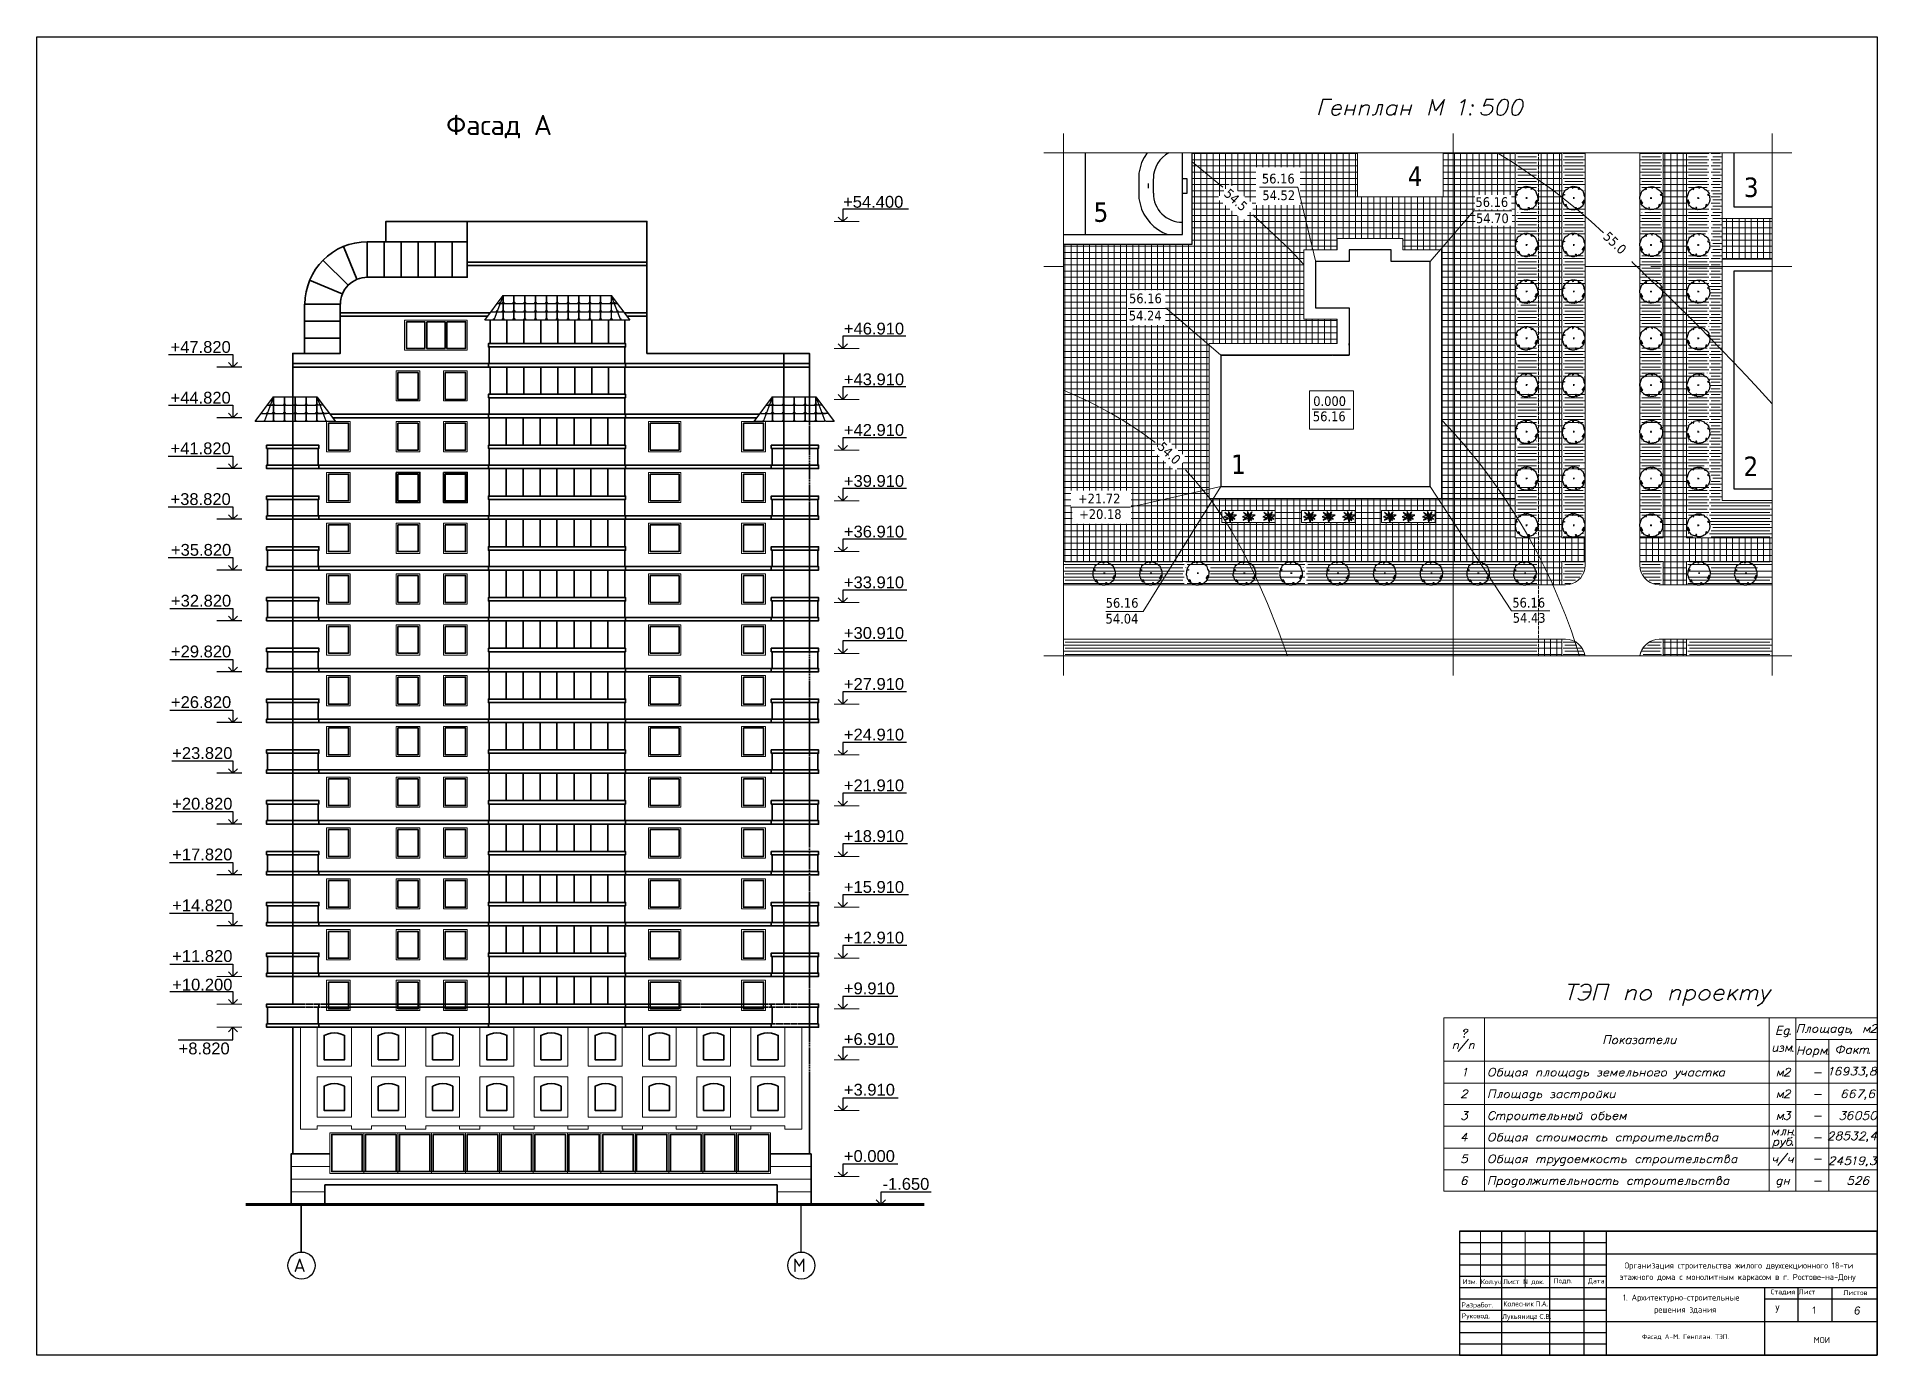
# Model space of a CAD drawing. Extents: x -39.3 to 16.4, y 0 to 11.7.
# Drawn here: x 0.11 to 16.43, y 0 to 11.69 of the extents above; entities outside this region: 1.
import ezdxf

# ---------------------------------------------------------------- set-up
doc = ezdxf.new("R2010")
doc.units = 0
doc.header["$MEASUREMENT"] = 0
for name, color, linetype in [('PDF _Геометрия', 7, 'Continuous'), ('PDF _Сплошная заливка', 7, 'Continuous'), ('PDF _Текст', 7, 'Continuous')]:
    doc.layers.add(name, color=color, linetype=linetype)
doc.styles.add('PDF Arial', font='arial.ttf')
doc.styles.add('PDF Arial Italic', font='ariali.ttf')
doc.styles.add('PDF ISOCPEUR', font='isocpeur.ttf')
doc.styles.add('PDF Segoe UI Italic', font='segoeuii.ttf')
doc.styles.add('PDF Tahoma', font='tahoma.ttf')

msp = doc.modelspace()

# ---------------------------------------------------------------- texts
at = {"layer": 'PDF _Текст', "attachment_point": 7}
for s, insert, char_height, style in [('Фасад А', (3.738, 10.79), 0.1795, 'PDF ISOCPEUR'), ('56.16', (10.97, 10.388), 0.086, 'PDF Tahoma'), ('4', (12.263, 10.368), 0.173, 'PDF Tahoma'), ('3', (15.243, 10.266), 0.173, 'PDF Tahoma'), ('+54.400', (7.257, 10.173), 0.1049, 'PDF Arial'), ('54.52', (10.974, 10.24), 0.086, 'PDF Tahoma'), ('5', (9.478, 10.046), 0.173, 'PDF Tahoma'), ('56.16', (12.863, 10.18), 0.086, 'PDF Tahoma'), ('54.70', (12.868, 10.036), 0.086, 'PDF Tahoma'), ('56.16', (9.792, 9.326), 0.086, 'PDF Tahoma'), ('+46.910', (7.264, 9.049), 0.1049, 'PDF Arial'), ('54.24', (9.79, 9.173), 0.086, 'PDF Tahoma'), ('+47.820', (1.294, 8.886), 0.1049, 'PDF Arial'), ('+43.910', (7.264, 8.599), 0.1049, 'PDF Arial'), ('+44.820', (1.294, 8.436), 0.1049, 'PDF Arial'), ('0.000', (11.425, 8.415), 0.086, 'PDF Tahoma'), ('56.16', (11.422, 8.28), 0.086, 'PDF Tahoma'), ('+42.910', (7.264, 8.15), 0.1049, 'PDF Arial'), ('+41.820', (1.294, 7.987), 0.1049, 'PDF Arial'), ('1', (10.697, 7.813), 0.173, 'PDF Tahoma'), ('2', (15.24, 7.795), 0.173, 'PDF Tahoma'), ('+39.910', (7.264, 7.698), 0.1049, 'PDF Arial'), ('+38.820', (1.294, 7.537), 0.1049, 'PDF Arial'), ('+21.72', (9.34, 7.553), 0.086, 'PDF Tahoma'), ('+36.910', (7.264, 7.249), 0.1049, 'PDF Arial'), ('+20.18', (9.35, 7.413), 0.086, 'PDF Tahoma'), ('+35.820', (1.298, 7.087), 0.1049, 'PDF Arial'), ('+33.910', (7.264, 6.799), 0.1049, 'PDF Arial'), ('+32.820', (1.298, 6.636), 0.1049, 'PDF Arial'), ('56.16', (9.585, 6.626), 0.086, 'PDF Tahoma'), ('56.16', (13.19, 6.628), 0.086, 'PDF Tahoma'), ('54.04', (9.584, 6.486), 0.086, 'PDF Tahoma'), ('54.43', (13.194, 6.493), 0.086, 'PDF Tahoma'), ('+30.910', (7.264, 6.35), 0.1049, 'PDF Arial'), ('+29.820', (1.298, 6.186), 0.1049, 'PDF Arial'), ('+27.910', (7.264, 5.898), 0.1049, 'PDF Arial'), ('+26.820', (1.298, 5.737), 0.1049, 'PDF Arial'), ('+24.910', (7.264, 5.449), 0.1049, 'PDF Arial'), ('+23.820', (1.309, 5.285), 0.1049, 'PDF Arial'), ('+21.910', (7.264, 4.999), 0.1049, 'PDF Arial'), ('+20.820', (1.309, 4.836), 0.1049, 'PDF Arial'), ('+18.910', (7.264, 4.549), 0.1049, 'PDF Arial'), ('+17.820', (1.309, 4.386), 0.1049, 'PDF Arial'), ('+15.910', (7.264, 4.098), 0.1049, 'PDF Arial'), ('+14.820', (1.309, 3.935), 0.1049, 'PDF Arial'), ('+12.910', (7.264, 3.649), 0.1049, 'PDF Arial'), ('+11.820', (1.309, 3.485), 0.1049, 'PDF Arial'), ('+10.200', (1.309, 3.232), 0.1049, 'PDF Arial'), ('+9.910', (7.264, 3.199), 0.1049, 'PDF Arial'), ('+8.820', (1.366, 2.666), 0.1049, 'PDF Arial'), ('+6.910', (7.264, 2.749), 0.1049, 'PDF Arial'), ('+3.910', (7.264, 2.3), 0.1049, 'PDF Arial'), ('+0.000', (7.264, 1.712), 0.1049, 'PDF Arial'), ('-1.650', (7.606, 1.465), 0.1049, 'PDF Arial'), ('ВКР-54856387-08.03.01-53-2020', (-39.328, 1.034), 0.05965, 'PDF Arial Italic'), ('А', (2.385, 0.738), 0.119, 'PDF ISOCPEUR'), ('М', (6.81, 0.738), 0.119, 'PDF ISOCPEUR'), ('Организация строительства жилого двухсекционного 18-ти', (14.184, 0.754), 0.05371, 'PDF ISOCPEUR'), ('Изм. Кол.уч.Лист N док.', (12.75, 0.618), 0.044, 'PDF ISOCPEUR'), ('Подп.', (13.557, 0.631), 0.044, 'PDF ISOCPEUR'), ('Дата', (13.861, 0.628), 0.044, 'PDF ISOCPEUR'), ('этажного дома с монолитным каркасом в г. Ростове-на-Дону', (14.141, 0.652), 0.05371, 'PDF ISOCPEUR'), ('1. Архитектурно-строительные', (14.171, 0.47), 0.05371, 'PDF ISOCPEUR'), ('Стадия Лист', (15.481, 0.533), 0.044, 'PDF ISOCPEUR'), ('Листов', (16.125, 0.533), 0.044, 'PDF ISOCPEUR'), ('Разработ.', (12.738, 0.412), 0.044, 'PDF ISOCPEUR'), ('Руковод.', (12.742, 0.315), 0.044, 'PDF ISOCPEUR'), ('Лукьяница С.В.', (13.102, 0.307), 0.04376, 'PDF Segoe UI Italic'), ('Колесник П.А.', (13.11, 0.432), 0.04376, 'PDF Segoe UI Italic'), ('решения здания', (14.448, 0.363), 0.05371, 'PDF ISOCPEUR'), ('У', (15.521, 0.377), 0.0645, 'PDF ISOCPEUR'), ('1', (15.85, 0.367), 0.0645, 'PDF ISOCPEUR'), ('6', (16.219, 0.359), 0.0717, 'PDF Arial Italic'), ('Фасад А-М. Генплан. ТЭП.', (14.34, 0.137), 0.04195, 'PDF ISOCPEUR'), ('МОИ', (15.862, 0.107), 0.0549, 'PDF ISOCPEUR')]:
    msp.add_mtext(s, dxfattribs=dict(at, insert=insert, char_height=char_height, style=style))
at = {"layer": 'PDF _Текст', "char_height": 0.0859, "attachment_point": 7, "style": 'PDF Tahoma'}
for s, insert, rotation in [('54.5', (10.626, 10.287), 317.6521), ('55.0', (13.987, 9.907), 317.0287), ('54.0', (10.035, 8.043), 317.0287)]:
    msp.add_mtext(s, dxfattribs=dict(at, insert=insert, rotation=rotation))

# ---------------------------------------------------------------- linework, layer by layer
at = {"layer": 'PDF _Геометрия', "lineweight": 25}
for points in [[(0.108, 0), (0.108, 11.69), (16.425, 11.69), (16.425, 0)], [(13.115, 11.133), (13.093, 11.127), (13.075, 11.107), (13.06, 11.075), (13.055, 11.055), (13.053, 11.022), (13.06, 11.002), (13.078, 10.995), (13.092, 10.995), (13.113, 11.002), (13.132, 11.022), (13.148, 11.055), (13.152, 11.075), (13.155, 11.107), (13.147, 11.127), (13.128, 11.133)], [(13.247, 11.133), (13.225, 11.127), (13.207, 11.107), (13.192, 11.075), (13.187, 11.055), (13.185, 11.022), (13.193, 11.002), (13.21, 10.995), (13.223, 10.995), (13.245, 11.002), (13.263, 11.022), (13.278, 11.055), (13.285, 11.075), (13.287, 11.107), (13.278, 11.127), (13.26, 11.133)], [(12.818, 11.008), (12.81, 11.002), (12.815, 10.995), (12.823, 11.002)], [(12.84, 11.088), (12.832, 11.082), (12.837, 11.075), (12.845, 11.082)], [(13.307, 10.348), (13.308, 10.348), (13.308, 10.35), (13.308, 10.353), (13.308, 10.357), (13.308, 10.362), (13.3, 10.36), (13.297, 10.36), (13.288, 10.357), (13.273, 10.352), (13.267, 10.345), (13.258, 10.335), (13.255, 10.335), (13.248, 10.332), (13.233, 10.32), (13.23, 10.312), (13.222, 10.3), (13.223, 10.295), (13.227, 10.288), (13.233, 10.293), (13.237, 10.288), (13.23, 10.287), (13.225, 10.285), (13.218, 10.287), (13.218, 10.278), (13.218, 10.27), (13.215, 10.247), (13.217, 10.24), (13.218, 10.235), (13.22, 10.227), (13.225, 10.215), (13.227, 10.21), (13.23, 10.205), (13.233, 10.2), (13.237, 10.193), (13.247, 10.185), (13.247, 10.19), (13.247, 10.195), (13.243, 10.205), (13.25, 10.198), (13.25, 10.192), (13.253, 10.185), (13.253, 10.18), (13.253, 10.177), (13.265, 10.172), (13.278, 10.162), (13.29, 10.162), (13.295, 10.16), (13.3, 10.158), (13.312, 10.158), (13.318, 10.158), (13.325, 10.157), (13.328, 10.16), (13.332, 10.163), (13.335, 10.168), (13.332, 10.173), (13.335, 10.177), (13.338, 10.175), (13.34, 10.165), (13.335, 10.162), (13.342, 10.16), (13.345, 10.163), (13.352, 10.167), (13.36, 10.17), (13.368, 10.172), (13.377, 10.175), (13.387, 10.185), (13.395, 10.193), (13.4, 10.2), (13.405, 10.21), (13.412, 10.222), (13.407, 10.222), (13.402, 10.217), (13.395, 10.215), (13.392, 10.215), (13.4, 10.228), (13.408, 10.243), (13.41, 10.24), (13.405, 10.233), (13.41, 10.228), (13.412, 10.227), (13.415, 10.24), (13.418, 10.257), (13.417, 10.272), (13.412, 10.287), (13.408, 10.295), (13.4, 10.32), (13.39, 10.327), (13.377, 10.338), (13.367, 10.345), (13.363, 10.335), (13.358, 10.34), (13.36, 10.352), (13.355, 10.353), (13.343, 10.357), (13.33, 10.36), (13.322, 10.36), (13.315, 10.362), (13.313, 10.36), (13.313, 10.357), (13.313, 10.355), (13.312, 10.35)], [(13.725, 10.348), (13.727, 10.348), (13.727, 10.35), (13.727, 10.353), (13.728, 10.357), (13.728, 10.362), (13.717, 10.36), (13.715, 10.36), (13.705, 10.357), (13.692, 10.352), (13.685, 10.345), (13.677, 10.335), (13.673, 10.335), (13.667, 10.332), (13.652, 10.32), (13.647, 10.312), (13.64, 10.3), (13.642, 10.295), (13.645, 10.288), (13.652, 10.293), (13.655, 10.288), (13.648, 10.287), (13.643, 10.285), (13.637, 10.287), (13.635, 10.278), (13.635, 10.27), (13.632, 10.247), (13.633, 10.24), (13.637, 10.235), (13.638, 10.227), (13.643, 10.215), (13.643, 10.21), (13.647, 10.205), (13.652, 10.2), (13.655, 10.193), (13.665, 10.185), (13.665, 10.19), (13.665, 10.195), (13.662, 10.205), (13.668, 10.198), (13.668, 10.192), (13.672, 10.185), (13.672, 10.18), (13.672, 10.177), (13.682, 10.172), (13.697, 10.162), (13.707, 10.162), (13.713, 10.16), (13.717, 10.158), (13.73, 10.158), (13.737, 10.158), (13.742, 10.157), (13.747, 10.16), (13.75, 10.163), (13.753, 10.168), (13.75, 10.173), (13.753, 10.177), (13.755, 10.175), (13.758, 10.165), (13.753, 10.162), (13.76, 10.16), (13.763, 10.163), (13.768, 10.167), (13.778, 10.17), (13.787, 10.172), (13.793, 10.175), (13.803, 10.185), (13.815, 10.193), (13.818, 10.2), (13.823, 10.21), (13.828, 10.222), (13.825, 10.222), (13.82, 10.217), (13.815, 10.215), (13.81, 10.215), (13.818, 10.228), (13.827, 10.243), (13.827, 10.24), (13.823, 10.233), (13.827, 10.228), (13.83, 10.227), (13.833, 10.24), (13.837, 10.257), (13.837, 10.272), (13.828, 10.287), (13.827, 10.295), (13.818, 10.32), (13.808, 10.327), (13.795, 10.338), (13.785, 10.345), (13.78, 10.335), (13.777, 10.34), (13.778, 10.352), (13.773, 10.353), (13.762, 10.357), (13.748, 10.36), (13.742, 10.36), (13.732, 10.362), (13.732, 10.36), (13.73, 10.357), (13.73, 10.355), (13.73, 10.35)], [(14.432, 10.348), (14.43, 10.348), (14.43, 10.35), (14.43, 10.353), (14.43, 10.357), (14.43, 10.362), (14.438, 10.36), (14.442, 10.36), (14.45, 10.357), (14.465, 10.352), (14.472, 10.345), (14.482, 10.335), (14.483, 10.335), (14.49, 10.332), (14.505, 10.32), (14.508, 10.312), (14.517, 10.3), (14.515, 10.295), (14.512, 10.288), (14.505, 10.293), (14.502, 10.288), (14.508, 10.287), (14.513, 10.285), (14.52, 10.287), (14.522, 10.278), (14.522, 10.27), (14.523, 10.247), (14.523, 10.24), (14.522, 10.235), (14.52, 10.227), (14.513, 10.215), (14.512, 10.21), (14.508, 10.205), (14.505, 10.2), (14.502, 10.193), (14.492, 10.185), (14.492, 10.19), (14.492, 10.195), (14.495, 10.205), (14.488, 10.198), (14.488, 10.192), (14.485, 10.185), (14.485, 10.18), (14.485, 10.177), (14.473, 10.172), (14.46, 10.162), (14.448, 10.162), (14.443, 10.16), (14.438, 10.158), (14.428, 10.158), (14.42, 10.158), (14.413, 10.157), (14.41, 10.16), (14.407, 10.163), (14.403, 10.168), (14.407, 10.173), (14.403, 10.177), (14.4, 10.175), (14.4, 10.165), (14.403, 10.162), (14.397, 10.16), (14.393, 10.163), (14.387, 10.167), (14.378, 10.17), (14.37, 10.172), (14.363, 10.175), (14.352, 10.185), (14.343, 10.193), (14.338, 10.2), (14.333, 10.21), (14.327, 10.222), (14.333, 10.222), (14.337, 10.217), (14.343, 10.215), (14.347, 10.215), (14.338, 10.228), (14.33, 10.243), (14.328, 10.24), (14.333, 10.233), (14.328, 10.228), (14.327, 10.227), (14.323, 10.24), (14.32, 10.257), (14.322, 10.272), (14.327, 10.287), (14.33, 10.295), (14.338, 10.32), (14.348, 10.327), (14.362, 10.338), (14.372, 10.345), (14.375, 10.335), (14.38, 10.34), (14.378, 10.352), (14.383, 10.353), (14.395, 10.357), (14.408, 10.36), (14.417, 10.36), (14.423, 10.362), (14.425, 10.36), (14.425, 10.357), (14.425, 10.355), (14.427, 10.35)], [(14.85, 10.348), (14.848, 10.348), (14.848, 10.35), (14.848, 10.353), (14.848, 10.357), (14.848, 10.362), (14.857, 10.36), (14.86, 10.36), (14.868, 10.357), (14.883, 10.352), (14.888, 10.345), (14.898, 10.335), (14.9, 10.335), (14.908, 10.332), (14.923, 10.32), (14.927, 10.312), (14.935, 10.3), (14.933, 10.295), (14.93, 10.288), (14.923, 10.293), (14.92, 10.288), (14.925, 10.287), (14.932, 10.285), (14.937, 10.287), (14.938, 10.278), (14.938, 10.27), (14.942, 10.247), (14.942, 10.24), (14.938, 10.235), (14.937, 10.227), (14.932, 10.215), (14.93, 10.21), (14.927, 10.205), (14.923, 10.2), (14.92, 10.193), (14.91, 10.185), (14.91, 10.19), (14.912, 10.195), (14.912, 10.205), (14.907, 10.198), (14.907, 10.192), (14.902, 10.185), (14.902, 10.18), (14.902, 10.177), (14.892, 10.172), (14.877, 10.162), (14.867, 10.162), (14.862, 10.16), (14.857, 10.158), (14.847, 10.158), (14.838, 10.158), (14.832, 10.157), (14.827, 10.16), (14.825, 10.163), (14.822, 10.168), (14.825, 10.173), (14.822, 10.177), (14.818, 10.175), (14.817, 10.165), (14.822, 10.162), (14.815, 10.16), (14.812, 10.163), (14.805, 10.167), (14.797, 10.17), (14.788, 10.172), (14.78, 10.175), (14.77, 10.185), (14.762, 10.193), (14.755, 10.2), (14.752, 10.21), (14.745, 10.222), (14.752, 10.222), (14.753, 10.217), (14.762, 10.215), (14.765, 10.215), (14.755, 10.228), (14.748, 10.243), (14.747, 10.24), (14.752, 10.233), (14.747, 10.228), (14.743, 10.227), (14.74, 10.24), (14.738, 10.257), (14.74, 10.272), (14.745, 10.287), (14.748, 10.295), (14.757, 10.32), (14.765, 10.327), (14.778, 10.338), (14.788, 10.345), (14.793, 10.335), (14.798, 10.34), (14.798, 10.352), (14.802, 10.353), (14.813, 10.357), (14.825, 10.36), (14.835, 10.36), (14.842, 10.362), (14.843, 10.36), (14.843, 10.357), (14.843, 10.355), (14.845, 10.35)], [(13.307, 9.933), (13.308, 9.933), (13.308, 9.935), (13.308, 9.938), (13.308, 9.942), (13.308, 9.947), (13.3, 9.945), (13.297, 9.945), (13.288, 9.942), (13.273, 9.938), (13.267, 9.932), (13.258, 9.922), (13.255, 9.922), (13.248, 9.918), (13.233, 9.907), (13.23, 9.897), (13.222, 9.885), (13.223, 9.88), (13.227, 9.875), (13.233, 9.878), (13.237, 9.875), (13.23, 9.872), (13.225, 9.87), (13.218, 9.872), (13.218, 9.863), (13.218, 9.855), (13.215, 9.833), (13.217, 9.827), (13.218, 9.82), (13.22, 9.813), (13.225, 9.8), (13.227, 9.797), (13.23, 9.79), (13.233, 9.785), (13.237, 9.778), (13.247, 9.772), (13.247, 9.775), (13.247, 9.78), (13.243, 9.79), (13.25, 9.783), (13.25, 9.778), (13.253, 9.77), (13.253, 9.767), (13.253, 9.762), (13.265, 9.758), (13.278, 9.748), (13.29, 9.748), (13.295, 9.745), (13.3, 9.743), (13.312, 9.743), (13.318, 9.743), (13.325, 9.743), (13.328, 9.747), (13.332, 9.748), (13.335, 9.753), (13.332, 9.76), (13.335, 9.763), (13.338, 9.762), (13.34, 9.752), (13.335, 9.748), (13.342, 9.745), (13.345, 9.75), (13.352, 9.752), (13.36, 9.757), (13.368, 9.757), (13.377, 9.76), (13.387, 9.772), (13.395, 9.778), (13.4, 9.785), (13.405, 9.795), (13.412, 9.808), (13.407, 9.808), (13.402, 9.802), (13.395, 9.8), (13.392, 9.8), (13.4, 9.813), (13.408, 9.83), (13.41, 9.825), (13.405, 9.818), (13.41, 9.813), (13.412, 9.813), (13.415, 9.825), (13.418, 9.842), (13.417, 9.857), (13.412, 9.872), (13.408, 9.882), (13.4, 9.905), (13.39, 9.912), (13.377, 9.923), (13.367, 9.93), (13.363, 9.92), (13.358, 9.925), (13.36, 9.938), (13.355, 9.938), (13.343, 9.942), (13.33, 9.947), (13.322, 9.947), (13.315, 9.947), (13.313, 9.945), (13.313, 9.943), (13.313, 9.94), (13.312, 9.935)], [(13.725, 9.933), (13.727, 9.933), (13.727, 9.935), (13.727, 9.938), (13.728, 9.942), (13.728, 9.947), (13.717, 9.945), (13.715, 9.945), (13.705, 9.942), (13.692, 9.938), (13.685, 9.932), (13.677, 9.922), (13.673, 9.922), (13.667, 9.918), (13.652, 9.907), (13.647, 9.897), (13.64, 9.885), (13.642, 9.88), (13.645, 9.875), (13.652, 9.878), (13.655, 9.875), (13.648, 9.872), (13.643, 9.87), (13.637, 9.872), (13.635, 9.863), (13.635, 9.855), (13.632, 9.833), (13.633, 9.827), (13.637, 9.82), (13.638, 9.813), (13.643, 9.8), (13.643, 9.797), (13.647, 9.79), (13.652, 9.785), (13.655, 9.778), (13.665, 9.772), (13.665, 9.775), (13.665, 9.78), (13.662, 9.79), (13.668, 9.783), (13.668, 9.778), (13.672, 9.77), (13.672, 9.767), (13.672, 9.762), (13.682, 9.758), (13.697, 9.748), (13.707, 9.748), (13.713, 9.745), (13.717, 9.743), (13.73, 9.743), (13.737, 9.743), (13.742, 9.743), (13.747, 9.747), (13.75, 9.748), (13.753, 9.753), (13.75, 9.76), (13.753, 9.763), (13.755, 9.762), (13.758, 9.752), (13.753, 9.748), (13.76, 9.745), (13.763, 9.75), (13.768, 9.752), (13.778, 9.757), (13.787, 9.757), (13.793, 9.76), (13.803, 9.772), (13.815, 9.778), (13.818, 9.785), (13.823, 9.795), (13.828, 9.808), (13.825, 9.808), (13.82, 9.802), (13.815, 9.8), (13.81, 9.8), (13.818, 9.813), (13.827, 9.83), (13.827, 9.825), (13.823, 9.818), (13.827, 9.813), (13.83, 9.813), (13.833, 9.825), (13.837, 9.842), (13.837, 9.857), (13.828, 9.872), (13.827, 9.882), (13.818, 9.905), (13.808, 9.912), (13.795, 9.923), (13.785, 9.93), (13.78, 9.92), (13.777, 9.925), (13.778, 9.938), (13.773, 9.938), (13.762, 9.942), (13.748, 9.947), (13.742, 9.947), (13.732, 9.947), (13.732, 9.945), (13.73, 9.943), (13.73, 9.94), (13.73, 9.935)], [(14.432, 9.933), (14.43, 9.933), (14.43, 9.935), (14.43, 9.938), (14.43, 9.942), (14.43, 9.947), (14.438, 9.945), (14.442, 9.945), (14.45, 9.942), (14.465, 9.938), (14.472, 9.932), (14.482, 9.922), (14.483, 9.922), (14.49, 9.918), (14.505, 9.907), (14.508, 9.897), (14.517, 9.885), (14.515, 9.88), (14.512, 9.875), (14.505, 9.878), (14.502, 9.875), (14.508, 9.872), (14.513, 9.87), (14.52, 9.872), (14.522, 9.863), (14.522, 9.855), (14.523, 9.833), (14.523, 9.827), (14.522, 9.82), (14.52, 9.813), (14.513, 9.8), (14.512, 9.797), (14.508, 9.79), (14.505, 9.785), (14.502, 9.778), (14.492, 9.772), (14.492, 9.775), (14.492, 9.78), (14.495, 9.79), (14.488, 9.783), (14.488, 9.778), (14.485, 9.77), (14.485, 9.767), (14.485, 9.762), (14.473, 9.758), (14.46, 9.748), (14.448, 9.748), (14.443, 9.745), (14.438, 9.743), (14.428, 9.743), (14.42, 9.743), (14.413, 9.743), (14.41, 9.747), (14.407, 9.748), (14.403, 9.753), (14.407, 9.76), (14.403, 9.763), (14.4, 9.762), (14.4, 9.752), (14.403, 9.748), (14.397, 9.745), (14.393, 9.75), (14.387, 9.752), (14.378, 9.757), (14.37, 9.757), (14.363, 9.76), (14.352, 9.772), (14.343, 9.778), (14.338, 9.785), (14.333, 9.795), (14.327, 9.808), (14.333, 9.808), (14.337, 9.802), (14.343, 9.8), (14.347, 9.8), (14.338, 9.813), (14.33, 9.83), (14.328, 9.825), (14.333, 9.818), (14.328, 9.813), (14.327, 9.813), (14.323, 9.825), (14.32, 9.842), (14.322, 9.857), (14.327, 9.872), (14.33, 9.882), (14.338, 9.905), (14.348, 9.912), (14.362, 9.923), (14.372, 9.93), (14.375, 9.92), (14.38, 9.925), (14.378, 9.938), (14.383, 9.938), (14.395, 9.942), (14.408, 9.947), (14.417, 9.947), (14.423, 9.947), (14.425, 9.945), (14.425, 9.943), (14.425, 9.94), (14.427, 9.935)], [(14.85, 9.933), (14.848, 9.933), (14.848, 9.935), (14.848, 9.938), (14.848, 9.942), (14.848, 9.947), (14.857, 9.945), (14.86, 9.945), (14.868, 9.942), (14.883, 9.938), (14.888, 9.932), (14.898, 9.922), (14.9, 9.922), (14.908, 9.918), (14.923, 9.907), (14.927, 9.897), (14.935, 9.885), (14.933, 9.88), (14.93, 9.875), (14.923, 9.878), (14.92, 9.875), (14.925, 9.872), (14.932, 9.87), (14.937, 9.872), (14.938, 9.863), (14.938, 9.855), (14.942, 9.833), (14.942, 9.827), (14.938, 9.82), (14.937, 9.813), (14.932, 9.8), (14.93, 9.797), (14.927, 9.79), (14.923, 9.785), (14.92, 9.778), (14.91, 9.772), (14.91, 9.775), (14.912, 9.78), (14.912, 9.79), (14.907, 9.783), (14.907, 9.778), (14.902, 9.77), (14.902, 9.767), (14.902, 9.762), (14.892, 9.758), (14.877, 9.748), (14.867, 9.748), (14.862, 9.745), (14.857, 9.743), (14.847, 9.743), (14.838, 9.743), (14.832, 9.743), (14.827, 9.747), (14.825, 9.748), (14.822, 9.753), (14.825, 9.76), (14.822, 9.763), (14.818, 9.762), (14.817, 9.752), (14.822, 9.748), (14.815, 9.745), (14.812, 9.75), (14.805, 9.752), (14.797, 9.757), (14.788, 9.757), (14.78, 9.76), (14.77, 9.772), (14.762, 9.778), (14.755, 9.785), (14.752, 9.795), (14.745, 9.808), (14.752, 9.808), (14.753, 9.802), (14.762, 9.8), (14.765, 9.8), (14.755, 9.813), (14.748, 9.83), (14.747, 9.825), (14.752, 9.818), (14.747, 9.813), (14.743, 9.813), (14.74, 9.825), (14.738, 9.842), (14.74, 9.857), (14.745, 9.872), (14.748, 9.882), (14.757, 9.905), (14.765, 9.912), (14.778, 9.923), (14.788, 9.93), (14.793, 9.92), (14.798, 9.925), (14.798, 9.938), (14.802, 9.938), (14.813, 9.942), (14.825, 9.947), (14.835, 9.947), (14.842, 9.947), (14.843, 9.945), (14.843, 9.943), (14.843, 9.94), (14.845, 9.935)], [(13.307, 9.518), (13.308, 9.52), (13.308, 9.522), (13.308, 9.525), (13.308, 9.528), (13.308, 9.533), (13.3, 9.532), (13.297, 9.532), (13.288, 9.528), (13.273, 9.523), (13.267, 9.517), (13.258, 9.507), (13.255, 9.507), (13.248, 9.505), (13.233, 9.492), (13.23, 9.482), (13.222, 9.472), (13.223, 9.467), (13.227, 9.46), (13.233, 9.463), (13.237, 9.46), (13.23, 9.457), (13.225, 9.455), (13.218, 9.458), (13.218, 9.45), (13.218, 9.44), (13.215, 9.418), (13.217, 9.412), (13.218, 9.407), (13.22, 9.398), (13.225, 9.385), (13.227, 9.382), (13.23, 9.375), (13.233, 9.372), (13.237, 9.365), (13.247, 9.357), (13.247, 9.36), (13.247, 9.365), (13.243, 9.375), (13.25, 9.37), (13.25, 9.363), (13.253, 9.357), (13.253, 9.352), (13.253, 9.347), (13.265, 9.343), (13.278, 9.333), (13.29, 9.333), (13.295, 9.33), (13.3, 9.33), (13.312, 9.33), (13.318, 9.328), (13.325, 9.328), (13.328, 9.332), (13.332, 9.333), (13.335, 9.338), (13.332, 9.347), (13.335, 9.348), (13.338, 9.347), (13.34, 9.337), (13.335, 9.333), (13.342, 9.332), (13.345, 9.335), (13.352, 9.337), (13.36, 9.342), (13.368, 9.342), (13.377, 9.347), (13.387, 9.357), (13.395, 9.363), (13.4, 9.372), (13.405, 9.38), (13.412, 9.395), (13.407, 9.395), (13.402, 9.387), (13.395, 9.385), (13.392, 9.385), (13.4, 9.398), (13.408, 9.415), (13.41, 9.412), (13.405, 9.403), (13.41, 9.398), (13.412, 9.398), (13.415, 9.41), (13.418, 9.427), (13.417, 9.442), (13.412, 9.458), (13.408, 9.467), (13.4, 9.492), (13.39, 9.498), (13.377, 9.508), (13.367, 9.517), (13.363, 9.507), (13.358, 9.51), (13.36, 9.523), (13.355, 9.525), (13.343, 9.528), (13.33, 9.532), (13.322, 9.532), (13.315, 9.533), (13.313, 9.532), (13.313, 9.528), (13.313, 9.527), (13.312, 9.52)], [(13.725, 9.518), (13.727, 9.52), (13.727, 9.522), (13.727, 9.525), (13.728, 9.528), (13.728, 9.533), (13.717, 9.532), (13.715, 9.532), (13.705, 9.528), (13.692, 9.523), (13.685, 9.517), (13.677, 9.507), (13.673, 9.507), (13.667, 9.505), (13.652, 9.492), (13.647, 9.482), (13.64, 9.472), (13.642, 9.467), (13.645, 9.46), (13.652, 9.463), (13.655, 9.46), (13.648, 9.457), (13.643, 9.455), (13.637, 9.458), (13.635, 9.45), (13.635, 9.44), (13.632, 9.418), (13.633, 9.412), (13.637, 9.407), (13.638, 9.398), (13.643, 9.385), (13.643, 9.382), (13.647, 9.375), (13.652, 9.372), (13.655, 9.365), (13.665, 9.357), (13.665, 9.36), (13.665, 9.365), (13.662, 9.375), (13.668, 9.37), (13.668, 9.363), (13.672, 9.357), (13.672, 9.352), (13.672, 9.347), (13.682, 9.343), (13.697, 9.333), (13.707, 9.333), (13.713, 9.33), (13.717, 9.33), (13.73, 9.33), (13.737, 9.328), (13.742, 9.328), (13.747, 9.332), (13.75, 9.333), (13.753, 9.338), (13.75, 9.347), (13.753, 9.348), (13.755, 9.347), (13.758, 9.337), (13.753, 9.333), (13.76, 9.332), (13.763, 9.335), (13.768, 9.337), (13.778, 9.342), (13.787, 9.342), (13.793, 9.347), (13.803, 9.357), (13.815, 9.363), (13.818, 9.372), (13.823, 9.38), (13.828, 9.395), (13.825, 9.395), (13.82, 9.387), (13.815, 9.385), (13.81, 9.385), (13.818, 9.398), (13.827, 9.415), (13.827, 9.412), (13.823, 9.403), (13.827, 9.398), (13.83, 9.398), (13.833, 9.41), (13.837, 9.427), (13.837, 9.442), (13.828, 9.458), (13.827, 9.467), (13.818, 9.492), (13.808, 9.498), (13.795, 9.508), (13.785, 9.517), (13.78, 9.507), (13.777, 9.51), (13.778, 9.523), (13.773, 9.525), (13.762, 9.528), (13.748, 9.532), (13.742, 9.532), (13.732, 9.533), (13.732, 9.532), (13.73, 9.528), (13.73, 9.527), (13.73, 9.52)], [(14.432, 9.518), (14.43, 9.52), (14.43, 9.522), (14.43, 9.525), (14.43, 9.528), (14.43, 9.533), (14.438, 9.532), (14.442, 9.532), (14.45, 9.528), (14.465, 9.523), (14.472, 9.517), (14.482, 9.507), (14.483, 9.507), (14.49, 9.505), (14.505, 9.492), (14.508, 9.482), (14.517, 9.472), (14.515, 9.467), (14.512, 9.46), (14.505, 9.463), (14.502, 9.46), (14.508, 9.457), (14.513, 9.455), (14.52, 9.458), (14.522, 9.45), (14.522, 9.44), (14.523, 9.418), (14.523, 9.412), (14.522, 9.407), (14.52, 9.398), (14.513, 9.385), (14.512, 9.382), (14.508, 9.375), (14.505, 9.372), (14.502, 9.365), (14.492, 9.357), (14.492, 9.36), (14.492, 9.365), (14.495, 9.375), (14.488, 9.37), (14.488, 9.363), (14.485, 9.357), (14.485, 9.352), (14.485, 9.347), (14.473, 9.343), (14.46, 9.333), (14.448, 9.333), (14.443, 9.33), (14.438, 9.33), (14.428, 9.33), (14.42, 9.328), (14.413, 9.328), (14.41, 9.332), (14.407, 9.333), (14.403, 9.338), (14.407, 9.347), (14.403, 9.348), (14.4, 9.347), (14.4, 9.337), (14.403, 9.333), (14.397, 9.332), (14.393, 9.335), (14.387, 9.337), (14.378, 9.342), (14.37, 9.342), (14.363, 9.347), (14.352, 9.357), (14.343, 9.363), (14.338, 9.372), (14.333, 9.38), (14.327, 9.395), (14.333, 9.395), (14.337, 9.387), (14.343, 9.385), (14.347, 9.385), (14.338, 9.398), (14.33, 9.415), (14.328, 9.412), (14.333, 9.403), (14.328, 9.398), (14.327, 9.398), (14.323, 9.41), (14.32, 9.427), (14.322, 9.442), (14.327, 9.458), (14.33, 9.467), (14.338, 9.492), (14.348, 9.498), (14.362, 9.508), (14.372, 9.517), (14.375, 9.507), (14.38, 9.51), (14.378, 9.523), (14.383, 9.525), (14.395, 9.528), (14.408, 9.532), (14.417, 9.532), (14.423, 9.533), (14.425, 9.532), (14.425, 9.528), (14.425, 9.527), (14.427, 9.52)], [(14.85, 9.518), (14.848, 9.52), (14.848, 9.522), (14.848, 9.525), (14.848, 9.528), (14.848, 9.533), (14.857, 9.532), (14.86, 9.532), (14.868, 9.528), (14.883, 9.523), (14.888, 9.517), (14.898, 9.507), (14.9, 9.507), (14.908, 9.505), (14.923, 9.492), (14.927, 9.482), (14.935, 9.472), (14.933, 9.467), (14.93, 9.46), (14.923, 9.463), (14.92, 9.46), (14.925, 9.457), (14.932, 9.455), (14.937, 9.458), (14.938, 9.45), (14.938, 9.44), (14.942, 9.418), (14.942, 9.412), (14.938, 9.407), (14.937, 9.398), (14.932, 9.385), (14.93, 9.382), (14.927, 9.375), (14.923, 9.372), (14.92, 9.365), (14.91, 9.357), (14.91, 9.36), (14.912, 9.365), (14.912, 9.375), (14.907, 9.37), (14.907, 9.363), (14.902, 9.357), (14.902, 9.352), (14.902, 9.347), (14.892, 9.343), (14.877, 9.333), (14.867, 9.333), (14.862, 9.33), (14.857, 9.33), (14.847, 9.33), (14.838, 9.328), (14.832, 9.328), (14.827, 9.332), (14.825, 9.333), (14.822, 9.338), (14.825, 9.347), (14.822, 9.348), (14.818, 9.347), (14.817, 9.337), (14.822, 9.333), (14.815, 9.332), (14.812, 9.335), (14.805, 9.337), (14.797, 9.342), (14.788, 9.342), (14.78, 9.347), (14.77, 9.357), (14.762, 9.363), (14.755, 9.372), (14.752, 9.38), (14.745, 9.395), (14.752, 9.395), (14.753, 9.387), (14.762, 9.385), (14.765, 9.385), (14.755, 9.398), (14.748, 9.415), (14.747, 9.412), (14.752, 9.403), (14.747, 9.398), (14.743, 9.398), (14.74, 9.41), (14.738, 9.427), (14.74, 9.442), (14.745, 9.458), (14.748, 9.467), (14.757, 9.492), (14.765, 9.498), (14.778, 9.508), (14.788, 9.517), (14.793, 9.507), (14.798, 9.51), (14.798, 9.523), (14.802, 9.525), (14.813, 9.528), (14.825, 9.532), (14.835, 9.532), (14.842, 9.533), (14.843, 9.532), (14.843, 9.528), (14.843, 9.527), (14.845, 9.52)], [(5.365, 9.178), (4.08, 9.178), (4.242, 9.397), (5.202, 9.397)], [(4.242, 9.397), (4.242, 9.19), (4.242, 9.397), (4.242, 9.19), (4.242, 9.397), (4.242, 9.19), (4.242, 9.397), (4.242, 9.19), (4.242, 9.397), (4.242, 9.19)], [(4.338, 9.19), (4.338, 9.397), (4.338, 9.19), (4.338, 9.397), (4.338, 9.19), (4.338, 9.397), (4.338, 9.19), (4.338, 9.397), (4.338, 9.19), (4.338, 9.397)], [(4.435, 9.19), (4.435, 9.397), (4.435, 9.19), (4.435, 9.397), (4.435, 9.19), (4.435, 9.397), (4.435, 9.19), (4.435, 9.397), (4.435, 9.19), (4.435, 9.397)], [(4.53, 9.19), (4.53, 9.397), (4.53, 9.19), (4.53, 9.397), (4.53, 9.19), (4.53, 9.397), (4.53, 9.19), (4.53, 9.397), (4.53, 9.19), (4.53, 9.397)], [(4.627, 9.19), (4.627, 9.397), (4.627, 9.19), (4.627, 9.397), (4.627, 9.19), (4.627, 9.397), (4.627, 9.19), (4.627, 9.397), (4.627, 9.19), (4.627, 9.397)], [(4.723, 9.19), (4.723, 9.397), (4.723, 9.19), (4.723, 9.397), (4.723, 9.19), (4.723, 9.397), (4.723, 9.19), (4.723, 9.397), (4.723, 9.19), (4.723, 9.397)], [(4.818, 9.19), (4.818, 9.397), (4.818, 9.19), (4.818, 9.397), (4.818, 9.19), (4.818, 9.397), (4.818, 9.19), (4.818, 9.397), (4.818, 9.19), (4.818, 9.397)], [(4.915, 9.19), (4.915, 9.397), (4.915, 9.19), (4.915, 9.397), (4.915, 9.19), (4.915, 9.397), (4.915, 9.19), (4.915, 9.397), (4.915, 9.19), (4.915, 9.397)], [(5.01, 9.19), (5.01, 9.397), (5.01, 9.19), (5.01, 9.397), (5.01, 9.19), (5.01, 9.397), (5.01, 9.19), (5.01, 9.397), (5.01, 9.19), (5.01, 9.397)], [(5.107, 9.19), (5.107, 9.397), (5.107, 9.19), (5.107, 9.397), (5.107, 9.19), (5.107, 9.397), (5.107, 9.19), (5.107, 9.397), (5.107, 9.19), (5.107, 9.397)], [(4.232, 9.252), (4.233, 9.257), (4.237, 9.26), (4.242, 9.262), (4.248, 9.26), (4.252, 9.257), (4.253, 9.252), (4.252, 9.257), (4.248, 9.26), (4.242, 9.262), (4.237, 9.26), (4.233, 9.257)], [(13.307, 9.105), (13.308, 9.105), (13.308, 9.107), (13.308, 9.11), (13.308, 9.115), (13.308, 9.118), (13.3, 9.117), (13.297, 9.117), (13.288, 9.113), (13.273, 9.108), (13.267, 9.103), (13.258, 9.092), (13.255, 9.092), (13.248, 9.09), (13.233, 9.078), (13.23, 9.068), (13.222, 9.057), (13.223, 9.052), (13.227, 9.045), (13.233, 9.05), (13.237, 9.045), (13.23, 9.042), (13.225, 9.042), (13.218, 9.043), (13.218, 9.035), (13.218, 9.027), (13.215, 9.005), (13.217, 8.997), (13.218, 8.992), (13.22, 8.983), (13.225, 8.972), (13.227, 8.967), (13.23, 8.96), (13.233, 8.957), (13.237, 8.95), (13.247, 8.942), (13.247, 8.947), (13.247, 8.952), (13.243, 8.96), (13.25, 8.957), (13.25, 8.948), (13.253, 8.942), (13.253, 8.937), (13.253, 8.933), (13.265, 8.928), (13.278, 8.92), (13.29, 8.918), (13.295, 8.917), (13.3, 8.915), (13.312, 8.915), (13.318, 8.915), (13.325, 8.913), (13.328, 8.917), (13.332, 8.92), (13.335, 8.925), (13.332, 8.932), (13.335, 8.933), (13.338, 8.932), (13.34, 8.922), (13.335, 8.92), (13.342, 8.917), (13.345, 8.92), (13.352, 8.923), (13.36, 8.927), (13.368, 8.928), (13.377, 8.932), (13.387, 8.943), (13.395, 8.95), (13.4, 8.957), (13.405, 8.965), (13.412, 8.98), (13.407, 8.98), (13.402, 8.973), (13.395, 8.972), (13.392, 8.972), (13.4, 8.985), (13.408, 9), (13.41, 8.997), (13.405, 8.99), (13.41, 8.985), (13.412, 8.983), (13.415, 8.997), (13.418, 9.013), (13.417, 9.028), (13.412, 9.043), (13.408, 9.052), (13.4, 9.077), (13.39, 9.083), (13.377, 9.095), (13.367, 9.103), (13.363, 9.092), (13.358, 9.097), (13.36, 9.108), (13.355, 9.11), (13.343, 9.113), (13.33, 9.117), (13.322, 9.117), (13.315, 9.118), (13.313, 9.117), (13.313, 9.115), (13.313, 9.112), (13.312, 9.107)], [(13.725, 9.105), (13.727, 9.105), (13.727, 9.107), (13.727, 9.11), (13.728, 9.115), (13.728, 9.118), (13.717, 9.117), (13.715, 9.117), (13.705, 9.113), (13.692, 9.108), (13.685, 9.103), (13.677, 9.092), (13.673, 9.092), (13.667, 9.09), (13.652, 9.078), (13.647, 9.068), (13.64, 9.057), (13.642, 9.052), (13.645, 9.045), (13.652, 9.05), (13.655, 9.045), (13.648, 9.042), (13.643, 9.042), (13.637, 9.043), (13.635, 9.035), (13.635, 9.027), (13.632, 9.005), (13.633, 8.997), (13.637, 8.992), (13.638, 8.983), (13.643, 8.972), (13.643, 8.967), (13.647, 8.96), (13.652, 8.957), (13.655, 8.95), (13.665, 8.942), (13.665, 8.947), (13.665, 8.952), (13.662, 8.96), (13.668, 8.957), (13.668, 8.948), (13.672, 8.942), (13.672, 8.937), (13.672, 8.933), (13.682, 8.928), (13.697, 8.92), (13.707, 8.918), (13.713, 8.917), (13.717, 8.915), (13.73, 8.915), (13.737, 8.915), (13.742, 8.913), (13.747, 8.917), (13.75, 8.92), (13.753, 8.925), (13.75, 8.932), (13.753, 8.933), (13.755, 8.932), (13.758, 8.922), (13.753, 8.92), (13.76, 8.917), (13.763, 8.92), (13.768, 8.923), (13.778, 8.927), (13.787, 8.928), (13.793, 8.932), (13.803, 8.943), (13.815, 8.95), (13.818, 8.957), (13.823, 8.965), (13.828, 8.98), (13.825, 8.98), (13.82, 8.973), (13.815, 8.972), (13.81, 8.972), (13.818, 8.985), (13.827, 9), (13.827, 8.997), (13.823, 8.99), (13.827, 8.985), (13.83, 8.983), (13.833, 8.997), (13.837, 9.013), (13.837, 9.028), (13.828, 9.043), (13.827, 9.052), (13.818, 9.077), (13.808, 9.083), (13.795, 9.095), (13.785, 9.103), (13.78, 9.092), (13.777, 9.097), (13.778, 9.108), (13.773, 9.11), (13.762, 9.113), (13.748, 9.117), (13.742, 9.117), (13.732, 9.118), (13.732, 9.117), (13.73, 9.115), (13.73, 9.112), (13.73, 9.107)], [(14.432, 9.105), (14.43, 9.105), (14.43, 9.107), (14.43, 9.11), (14.43, 9.115), (14.43, 9.118), (14.438, 9.117), (14.442, 9.117), (14.45, 9.113), (14.465, 9.108), (14.472, 9.103), (14.482, 9.092), (14.483, 9.092), (14.49, 9.09), (14.505, 9.078), (14.508, 9.068), (14.517, 9.057), (14.515, 9.052), (14.512, 9.045), (14.505, 9.05), (14.502, 9.045), (14.508, 9.042), (14.513, 9.042), (14.52, 9.043), (14.522, 9.035), (14.522, 9.027), (14.523, 9.005), (14.523, 8.997), (14.522, 8.992), (14.52, 8.983), (14.513, 8.972), (14.512, 8.967), (14.508, 8.96), (14.505, 8.957), (14.502, 8.95), (14.492, 8.942), (14.492, 8.947), (14.492, 8.952), (14.495, 8.96), (14.488, 8.957), (14.488, 8.948), (14.485, 8.942), (14.485, 8.937), (14.485, 8.933), (14.473, 8.928), (14.46, 8.92), (14.448, 8.918), (14.443, 8.917), (14.438, 8.915), (14.428, 8.915), (14.42, 8.915), (14.413, 8.913), (14.41, 8.917), (14.407, 8.92), (14.403, 8.925), (14.407, 8.932), (14.403, 8.933), (14.4, 8.932), (14.4, 8.922), (14.403, 8.92), (14.397, 8.917), (14.393, 8.92), (14.387, 8.923), (14.378, 8.927), (14.37, 8.928), (14.363, 8.932), (14.352, 8.943), (14.343, 8.95), (14.338, 8.957), (14.333, 8.965), (14.327, 8.98), (14.333, 8.98), (14.337, 8.973), (14.343, 8.972), (14.347, 8.972), (14.338, 8.985), (14.33, 9), (14.328, 8.997), (14.333, 8.99), (14.328, 8.985), (14.327, 8.983), (14.323, 8.997), (14.32, 9.013), (14.322, 9.028), (14.327, 9.043), (14.33, 9.052), (14.338, 9.077), (14.348, 9.083), (14.362, 9.095), (14.372, 9.103), (14.375, 9.092), (14.38, 9.097), (14.378, 9.108), (14.383, 9.11), (14.395, 9.113), (14.408, 9.117), (14.417, 9.117), (14.423, 9.118), (14.425, 9.117), (14.425, 9.115), (14.425, 9.112), (14.427, 9.107)], [(14.85, 9.105), (14.848, 9.105), (14.848, 9.107), (14.848, 9.11), (14.848, 9.115), (14.848, 9.118), (14.857, 9.117), (14.86, 9.117), (14.868, 9.113), (14.883, 9.108), (14.888, 9.103), (14.898, 9.092), (14.9, 9.092), (14.908, 9.09), (14.923, 9.078), (14.927, 9.068), (14.935, 9.057), (14.933, 9.052), (14.93, 9.045), (14.923, 9.05), (14.92, 9.045), (14.925, 9.042), (14.932, 9.042), (14.937, 9.043), (14.938, 9.035), (14.938, 9.027), (14.942, 9.005), (14.942, 8.997), (14.938, 8.992), (14.937, 8.983), (14.932, 8.972), (14.93, 8.967), (14.927, 8.96), (14.923, 8.957), (14.92, 8.95), (14.91, 8.942), (14.91, 8.947), (14.912, 8.952), (14.912, 8.96), (14.907, 8.957), (14.907, 8.948), (14.902, 8.942), (14.902, 8.937), (14.902, 8.933), (14.892, 8.928), (14.877, 8.92), (14.867, 8.918), (14.862, 8.917), (14.857, 8.915), (14.847, 8.915), (14.838, 8.915), (14.832, 8.913), (14.827, 8.917), (14.825, 8.92), (14.822, 8.925), (14.825, 8.932), (14.822, 8.933), (14.818, 8.932), (14.817, 8.922), (14.822, 8.92), (14.815, 8.917), (14.812, 8.92), (14.805, 8.923), (14.797, 8.927), (14.788, 8.928), (14.78, 8.932), (14.77, 8.943), (14.762, 8.95), (14.755, 8.957), (14.752, 8.965), (14.745, 8.98), (14.752, 8.98), (14.753, 8.973), (14.762, 8.972), (14.765, 8.972), (14.755, 8.985), (14.748, 9), (14.747, 8.997), (14.752, 8.99), (14.747, 8.985), (14.743, 8.983), (14.74, 8.997), (14.738, 9.013), (14.74, 9.028), (14.745, 9.043), (14.748, 9.052), (14.757, 9.077), (14.765, 9.083), (14.778, 9.095), (14.788, 9.103), (14.793, 9.092), (14.798, 9.097), (14.798, 9.108), (14.802, 9.11), (14.813, 9.113), (14.825, 9.117), (14.835, 9.117), (14.842, 9.118), (14.843, 9.117), (14.843, 9.115), (14.843, 9.112), (14.845, 9.107)], [(13.307, 8.69), (13.308, 8.69), (13.308, 8.692), (13.308, 8.695), (13.308, 8.7), (13.308, 8.703), (13.3, 8.702), (13.297, 8.702), (13.288, 8.7), (13.273, 8.695), (13.267, 8.688), (13.258, 8.678), (13.255, 8.678), (13.248, 8.677), (13.233, 8.663), (13.23, 8.653), (13.222, 8.642), (13.223, 8.637), (13.227, 8.632), (13.233, 8.635), (13.237, 8.632), (13.23, 8.628), (13.225, 8.628), (13.218, 8.628), (13.218, 8.62), (13.218, 8.612), (13.215, 8.59), (13.217, 8.583), (13.218, 8.577), (13.22, 8.57), (13.225, 8.557), (13.227, 8.553), (13.23, 8.547), (13.233, 8.543), (13.237, 8.535), (13.247, 8.528), (13.247, 8.532), (13.247, 8.537), (13.243, 8.547), (13.25, 8.542), (13.25, 8.535), (13.253, 8.527), (13.253, 8.523), (13.253, 8.518), (13.265, 8.515), (13.278, 8.505), (13.29, 8.503), (13.295, 8.502), (13.3, 8.5), (13.312, 8.5), (13.318, 8.5), (13.325, 8.498), (13.328, 8.503), (13.332, 8.507), (13.335, 8.51), (13.332, 8.517), (13.335, 8.52), (13.338, 8.518), (13.34, 8.507), (13.335, 8.505), (13.342, 8.502), (13.345, 8.507), (13.352, 8.508), (13.36, 8.512), (13.368, 8.513), (13.377, 8.518), (13.387, 8.528), (13.395, 8.535), (13.4, 8.543), (13.405, 8.552), (13.412, 8.565), (13.407, 8.567), (13.402, 8.558), (13.395, 8.557), (13.392, 8.557), (13.4, 8.57), (13.408, 8.585), (13.41, 8.582), (13.405, 8.575), (13.41, 8.57), (13.412, 8.57), (13.415, 8.582), (13.418, 8.598), (13.417, 8.613), (13.412, 8.628), (13.408, 8.638), (13.4, 8.662), (13.39, 8.668), (13.377, 8.68), (13.367, 8.688), (13.363, 8.677), (13.358, 8.682), (13.36, 8.695), (13.355, 8.695), (13.343, 8.7), (13.33, 8.703), (13.322, 8.703), (13.315, 8.703), (13.313, 8.702), (13.313, 8.697), (13.312, 8.692)], [(13.725, 8.69), (13.727, 8.69), (13.727, 8.692), (13.727, 8.695), (13.728, 8.7), (13.728, 8.703), (13.717, 8.702), (13.715, 8.702), (13.705, 8.7), (13.692, 8.695), (13.685, 8.688), (13.677, 8.678), (13.673, 8.678), (13.667, 8.677), (13.652, 8.663), (13.647, 8.653), (13.64, 8.642), (13.642, 8.637), (13.645, 8.632), (13.652, 8.635), (13.655, 8.632), (13.648, 8.628), (13.643, 8.628), (13.637, 8.628), (13.635, 8.62), (13.635, 8.612), (13.632, 8.59), (13.633, 8.583), (13.637, 8.577), (13.638, 8.57), (13.643, 8.557), (13.643, 8.553), (13.647, 8.547), (13.652, 8.543), (13.655, 8.535), (13.665, 8.528), (13.665, 8.532), (13.665, 8.537), (13.662, 8.547), (13.668, 8.542), (13.668, 8.535), (13.672, 8.527), (13.672, 8.523), (13.672, 8.518), (13.682, 8.515), (13.697, 8.505), (13.707, 8.503), (13.713, 8.502), (13.717, 8.5), (13.73, 8.5), (13.737, 8.5), (13.742, 8.498), (13.747, 8.503), (13.75, 8.507), (13.753, 8.51), (13.75, 8.517), (13.753, 8.52), (13.755, 8.518), (13.758, 8.507), (13.753, 8.505), (13.76, 8.502), (13.763, 8.507), (13.768, 8.508), (13.778, 8.512), (13.787, 8.513), (13.793, 8.518), (13.803, 8.528), (13.815, 8.535), (13.818, 8.543), (13.823, 8.552), (13.828, 8.565), (13.825, 8.567), (13.82, 8.558), (13.815, 8.557), (13.81, 8.557), (13.818, 8.57), (13.827, 8.585), (13.827, 8.582), (13.823, 8.575), (13.827, 8.57), (13.83, 8.57), (13.833, 8.582), (13.837, 8.598), (13.837, 8.613), (13.828, 8.628), (13.827, 8.638), (13.818, 8.662), (13.808, 8.668), (13.795, 8.68), (13.785, 8.688), (13.78, 8.677), (13.777, 8.682), (13.778, 8.695), (13.773, 8.695), (13.762, 8.7), (13.748, 8.703), (13.742, 8.703), (13.732, 8.703), (13.732, 8.702), (13.73, 8.702), (13.73, 8.697), (13.73, 8.692)], [(14.432, 8.69), (14.43, 8.69), (14.43, 8.692), (14.43, 8.695), (14.43, 8.7), (14.43, 8.703), (14.438, 8.702), (14.442, 8.702), (14.45, 8.7), (14.465, 8.695), (14.472, 8.688), (14.482, 8.678), (14.483, 8.678), (14.49, 8.677), (14.505, 8.663), (14.508, 8.653), (14.517, 8.642), (14.515, 8.637), (14.512, 8.632), (14.505, 8.635), (14.502, 8.632), (14.508, 8.628), (14.513, 8.628), (14.52, 8.628), (14.522, 8.62), (14.522, 8.612), (14.523, 8.59), (14.523, 8.583), (14.522, 8.577), (14.52, 8.57), (14.513, 8.557), (14.512, 8.553), (14.508, 8.547), (14.505, 8.543), (14.502, 8.535), (14.492, 8.528), (14.492, 8.532), (14.492, 8.537), (14.495, 8.547), (14.488, 8.542), (14.488, 8.535), (14.485, 8.527), (14.485, 8.523), (14.485, 8.518), (14.473, 8.515), (14.46, 8.505), (14.448, 8.503), (14.443, 8.502), (14.438, 8.5), (14.428, 8.5), (14.42, 8.5), (14.413, 8.498), (14.41, 8.503), (14.407, 8.507), (14.403, 8.51), (14.407, 8.517), (14.403, 8.52), (14.4, 8.518), (14.4, 8.507), (14.403, 8.505), (14.397, 8.502), (14.393, 8.507), (14.387, 8.508), (14.378, 8.512), (14.37, 8.513), (14.363, 8.518), (14.352, 8.528), (14.343, 8.535), (14.338, 8.543), (14.333, 8.552), (14.327, 8.565), (14.333, 8.567), (14.337, 8.558), (14.343, 8.557), (14.347, 8.557), (14.338, 8.57), (14.33, 8.585), (14.328, 8.582), (14.333, 8.575), (14.328, 8.57), (14.327, 8.57), (14.323, 8.582), (14.32, 8.598), (14.322, 8.613), (14.327, 8.628), (14.33, 8.638), (14.338, 8.662), (14.348, 8.668), (14.362, 8.68), (14.372, 8.688), (14.375, 8.677), (14.38, 8.682), (14.378, 8.695), (14.383, 8.695), (14.395, 8.7), (14.408, 8.703), (14.417, 8.703), (14.423, 8.703), (14.425, 8.702), (14.425, 8.697), (14.427, 8.692)], [(14.85, 8.69), (14.848, 8.69), (14.848, 8.692), (14.848, 8.695), (14.848, 8.7), (14.848, 8.703), (14.857, 8.702), (14.86, 8.702), (14.868, 8.7), (14.883, 8.695), (14.888, 8.688), (14.898, 8.678), (14.9, 8.678), (14.908, 8.677), (14.923, 8.663), (14.927, 8.653), (14.935, 8.642), (14.933, 8.637), (14.93, 8.632), (14.923, 8.635), (14.92, 8.632), (14.925, 8.628), (14.932, 8.628), (14.937, 8.628), (14.938, 8.62), (14.938, 8.612), (14.942, 8.59), (14.942, 8.583), (14.938, 8.577), (14.937, 8.57), (14.932, 8.557), (14.93, 8.553), (14.927, 8.547), (14.923, 8.543), (14.92, 8.535), (14.91, 8.528), (14.91, 8.532), (14.912, 8.537), (14.912, 8.547), (14.907, 8.542), (14.907, 8.535), (14.902, 8.527), (14.902, 8.523), (14.902, 8.518), (14.892, 8.515), (14.877, 8.505), (14.867, 8.503), (14.862, 8.502), (14.857, 8.5), (14.847, 8.5), (14.838, 8.5), (14.832, 8.498), (14.827, 8.503), (14.825, 8.507), (14.822, 8.51), (14.825, 8.517), (14.822, 8.52), (14.818, 8.518), (14.817, 8.507), (14.822, 8.505), (14.815, 8.502), (14.812, 8.507), (14.805, 8.508), (14.797, 8.512), (14.788, 8.513), (14.78, 8.518), (14.77, 8.528), (14.762, 8.535), (14.755, 8.543), (14.752, 8.552), (14.745, 8.565), (14.752, 8.567), (14.753, 8.558), (14.762, 8.557), (14.765, 8.557), (14.755, 8.57), (14.748, 8.585), (14.747, 8.582), (14.752, 8.575), (14.747, 8.57), (14.743, 8.57), (14.74, 8.582), (14.738, 8.598), (14.74, 8.613), (14.745, 8.628), (14.748, 8.638), (14.757, 8.662), (14.765, 8.668), (14.778, 8.68), (14.788, 8.688), (14.793, 8.677), (14.798, 8.682), (14.798, 8.695), (14.802, 8.695), (14.813, 8.7), (14.825, 8.703), (14.835, 8.703), (14.842, 8.703), (14.843, 8.702), (14.843, 8.697), (14.845, 8.692)], [(2.208, 8.29), (2.208, 8.497), (2.208, 8.29), (2.208, 8.497), (2.208, 8.29), (2.208, 8.497), (2.208, 8.29), (2.208, 8.497), (2.208, 8.29), (2.208, 8.497)], [(2.303, 8.29), (2.303, 8.497), (2.303, 8.29), (2.303, 8.497), (2.303, 8.29), (2.303, 8.497), (2.303, 8.29), (2.303, 8.497), (2.303, 8.29), (2.303, 8.497)], [(2.4, 8.29), (2.4, 8.497), (2.4, 8.29), (2.4, 8.497), (2.4, 8.29), (2.4, 8.497), (2.4, 8.29), (2.4, 8.497), (2.4, 8.29), (2.4, 8.497)], [(2.497, 8.29), (2.497, 8.497), (2.497, 8.29), (2.497, 8.497), (2.497, 8.29), (2.497, 8.497), (2.497, 8.29), (2.497, 8.497), (2.497, 8.29), (2.497, 8.497)], [(2.592, 8.29), (2.592, 8.497), (2.592, 8.29), (2.592, 8.497), (2.592, 8.29), (2.592, 8.497), (2.592, 8.29), (2.592, 8.497), (2.592, 8.29), (2.592, 8.497)], [(6.632, 8.29), (6.632, 8.497), (6.632, 8.29), (6.632, 8.497), (6.632, 8.29), (6.632, 8.497), (6.632, 8.29), (6.632, 8.497), (6.632, 8.29), (6.632, 8.497)], [(6.727, 8.29), (6.727, 8.497), (6.727, 8.29), (6.727, 8.497), (6.727, 8.29), (6.727, 8.497), (6.727, 8.29), (6.727, 8.497), (6.727, 8.29), (6.727, 8.497)], [(6.823, 8.29), (6.823, 8.497), (6.823, 8.29), (6.823, 8.497), (6.823, 8.29), (6.823, 8.497), (6.823, 8.29), (6.823, 8.497), (6.823, 8.29), (6.823, 8.497)], [(6.92, 8.29), (6.92, 8.497), (6.92, 8.29), (6.92, 8.497), (6.92, 8.29), (6.92, 8.497), (6.92, 8.29), (6.92, 8.497), (6.92, 8.29), (6.92, 8.497)], [(7.015, 8.29), (7.015, 8.497), (7.015, 8.29), (7.015, 8.497), (7.015, 8.29), (7.015, 8.497), (7.015, 8.29), (7.015, 8.497), (7.015, 8.29), (7.015, 8.497)], [(2.198, 8.35), (2.198, 8.355), (2.203, 8.36), (2.208, 8.36), (2.213, 8.36), (2.217, 8.355), (2.218, 8.35), (2.217, 8.355), (2.213, 8.36), (2.208, 8.36), (2.203, 8.36), (2.198, 8.355)], [(6.622, 8.35), (6.623, 8.355), (6.627, 8.36), (6.632, 8.36), (6.637, 8.36), (6.64, 8.355), (6.642, 8.35), (6.64, 8.355), (6.637, 8.36), (6.632, 8.36), (6.627, 8.36), (6.623, 8.355)], [(13.307, 8.275), (13.308, 8.277), (13.308, 8.278), (13.308, 8.282), (13.308, 8.285), (13.308, 8.29), (13.3, 8.287), (13.297, 8.287), (13.288, 8.285), (13.273, 8.28), (13.267, 8.275), (13.258, 8.263), (13.255, 8.263), (13.248, 8.262), (13.233, 8.248), (13.23, 8.238), (13.222, 8.227), (13.223, 8.223), (13.227, 8.217), (13.233, 8.22), (13.237, 8.217), (13.23, 8.215), (13.225, 8.213), (13.218, 8.215), (13.218, 8.205), (13.218, 8.197), (13.215, 8.177), (13.217, 8.168), (13.218, 8.163), (13.22, 8.155), (13.225, 8.142), (13.227, 8.138), (13.23, 8.132), (13.233, 8.128), (13.237, 8.122), (13.247, 8.113), (13.247, 8.117), (13.247, 8.122), (13.243, 8.132), (13.25, 8.128), (13.25, 8.12), (13.253, 8.113), (13.253, 8.108), (13.253, 8.105), (13.265, 8.1), (13.278, 8.09), (13.29, 8.09), (13.295, 8.087), (13.3, 8.087), (13.312, 8.087), (13.318, 8.085), (13.325, 8.085), (13.328, 8.088), (13.332, 8.092), (13.335, 8.095), (13.332, 8.103), (13.335, 8.105), (13.338, 8.105), (13.34, 8.093), (13.335, 8.09), (13.342, 8.088), (13.345, 8.093), (13.352, 8.093), (13.36, 8.098), (13.368, 8.098), (13.377, 8.103), (13.387, 8.113), (13.395, 8.12), (13.4, 8.128), (13.405, 8.137), (13.412, 8.15), (13.407, 8.152), (13.402, 8.143), (13.395, 8.142), (13.392, 8.142), (13.4, 8.155), (13.408, 8.172), (13.41, 8.168), (13.405, 8.16), (13.41, 8.155), (13.412, 8.155), (13.415, 8.167), (13.418, 8.183), (13.417, 8.198), (13.412, 8.215), (13.408, 8.223), (13.4, 8.248), (13.39, 8.255), (13.377, 8.265), (13.367, 8.275), (13.363, 8.263), (13.358, 8.267), (13.36, 8.28), (13.355, 8.282), (13.343, 8.285), (13.33, 8.288), (13.322, 8.288), (13.315, 8.29), (13.313, 8.287), (13.313, 8.283), (13.312, 8.277)], [(13.725, 8.275), (13.727, 8.277), (13.727, 8.278), (13.727, 8.282), (13.728, 8.285), (13.728, 8.29), (13.717, 8.287), (13.715, 8.287), (13.705, 8.285), (13.692, 8.28), (13.685, 8.275), (13.677, 8.263), (13.673, 8.263), (13.667, 8.262), (13.652, 8.248), (13.647, 8.238), (13.64, 8.227), (13.642, 8.223), (13.645, 8.217), (13.652, 8.22), (13.655, 8.217), (13.648, 8.215), (13.643, 8.213), (13.637, 8.215), (13.635, 8.205), (13.635, 8.197), (13.632, 8.177), (13.633, 8.168), (13.637, 8.163), (13.638, 8.155), (13.643, 8.142), (13.643, 8.138), (13.647, 8.132), (13.652, 8.128), (13.655, 8.122), (13.665, 8.113), (13.665, 8.117), (13.665, 8.122), (13.662, 8.132), (13.668, 8.128), (13.668, 8.12), (13.672, 8.113), (13.672, 8.108), (13.672, 8.105), (13.682, 8.1), (13.697, 8.09), (13.707, 8.09), (13.713, 8.087), (13.717, 8.087), (13.73, 8.087), (13.737, 8.085), (13.742, 8.085), (13.747, 8.088), (13.75, 8.092), (13.753, 8.095), (13.75, 8.103), (13.753, 8.105), (13.755, 8.105), (13.758, 8.093), (13.753, 8.09), (13.76, 8.088), (13.763, 8.093), (13.768, 8.093), (13.778, 8.098), (13.787, 8.098), (13.793, 8.103), (13.803, 8.113), (13.815, 8.12), (13.818, 8.128), (13.823, 8.137), (13.828, 8.15), (13.825, 8.152), (13.82, 8.143), (13.815, 8.142), (13.81, 8.142), (13.818, 8.155), (13.827, 8.172), (13.827, 8.168), (13.823, 8.16), (13.827, 8.155), (13.83, 8.155), (13.833, 8.167), (13.837, 8.183), (13.837, 8.198), (13.828, 8.215), (13.827, 8.223), (13.818, 8.248), (13.808, 8.255), (13.795, 8.265), (13.785, 8.275), (13.78, 8.263), (13.777, 8.267), (13.778, 8.28), (13.773, 8.282), (13.762, 8.285), (13.748, 8.288), (13.742, 8.288), (13.732, 8.29), (13.732, 8.287), (13.73, 8.287), (13.73, 8.283), (13.73, 8.277)], [(14.432, 8.275), (14.43, 8.277), (14.43, 8.278), (14.43, 8.282), (14.43, 8.285), (14.43, 8.29), (14.438, 8.287), (14.442, 8.287), (14.45, 8.285), (14.465, 8.28), (14.472, 8.275), (14.482, 8.263), (14.483, 8.263), (14.49, 8.262), (14.505, 8.248), (14.508, 8.238), (14.517, 8.227), (14.515, 8.223), (14.512, 8.217), (14.505, 8.22), (14.502, 8.217), (14.508, 8.215), (14.513, 8.213), (14.52, 8.215), (14.522, 8.205), (14.522, 8.197), (14.523, 8.177), (14.523, 8.168), (14.522, 8.163), (14.52, 8.155), (14.513, 8.142), (14.512, 8.138), (14.508, 8.132), (14.505, 8.128), (14.502, 8.122), (14.492, 8.113), (14.492, 8.117), (14.492, 8.122), (14.495, 8.132), (14.488, 8.128), (14.488, 8.12), (14.485, 8.113), (14.485, 8.108), (14.485, 8.105), (14.473, 8.1), (14.46, 8.09), (14.448, 8.09), (14.443, 8.087), (14.438, 8.087), (14.428, 8.087), (14.42, 8.085), (14.413, 8.085), (14.41, 8.088), (14.407, 8.092), (14.403, 8.095), (14.407, 8.103), (14.403, 8.105), (14.4, 8.105), (14.4, 8.093), (14.403, 8.09), (14.397, 8.088), (14.393, 8.093), (14.387, 8.093), (14.378, 8.098), (14.37, 8.098), (14.363, 8.103), (14.352, 8.113), (14.343, 8.12), (14.338, 8.128), (14.333, 8.137), (14.327, 8.15), (14.333, 8.152), (14.337, 8.143), (14.343, 8.142), (14.347, 8.142), (14.338, 8.155), (14.33, 8.172), (14.328, 8.168), (14.333, 8.16), (14.328, 8.155), (14.327, 8.155), (14.323, 8.167), (14.32, 8.183), (14.322, 8.198), (14.327, 8.215), (14.33, 8.223), (14.338, 8.248), (14.348, 8.255), (14.362, 8.265), (14.372, 8.275), (14.375, 8.263), (14.38, 8.267), (14.378, 8.28), (14.383, 8.282), (14.395, 8.285), (14.408, 8.288), (14.417, 8.288), (14.423, 8.29), (14.425, 8.287), (14.425, 8.283), (14.427, 8.277)], [(14.85, 8.275), (14.848, 8.277), (14.848, 8.278), (14.848, 8.282), (14.848, 8.285), (14.848, 8.29), (14.857, 8.287), (14.86, 8.287), (14.868, 8.285), (14.883, 8.28), (14.888, 8.275), (14.898, 8.263), (14.9, 8.263), (14.908, 8.262), (14.923, 8.248), (14.927, 8.238), (14.935, 8.227), (14.933, 8.223), (14.93, 8.217), (14.923, 8.22), (14.92, 8.217), (14.925, 8.215), (14.932, 8.213), (14.937, 8.215), (14.938, 8.205), (14.938, 8.197), (14.942, 8.177), (14.942, 8.168), (14.938, 8.163), (14.937, 8.155), (14.932, 8.142), (14.93, 8.138), (14.927, 8.132), (14.923, 8.128), (14.92, 8.122), (14.91, 8.113), (14.91, 8.117), (14.912, 8.122), (14.912, 8.132), (14.907, 8.128), (14.907, 8.12), (14.902, 8.113), (14.902, 8.108), (14.902, 8.105), (14.892, 8.1), (14.877, 8.09), (14.867, 8.09), (14.862, 8.087), (14.857, 8.087), (14.847, 8.087), (14.838, 8.085), (14.832, 8.085), (14.827, 8.088), (14.825, 8.092), (14.822, 8.095), (14.825, 8.103), (14.822, 8.105), (14.818, 8.105), (14.817, 8.093), (14.822, 8.09), (14.815, 8.088), (14.812, 8.093), (14.805, 8.093), (14.797, 8.098), (14.788, 8.098), (14.78, 8.103), (14.77, 8.113), (14.762, 8.12), (14.755, 8.128), (14.752, 8.137), (14.745, 8.15), (14.752, 8.152), (14.753, 8.143), (14.762, 8.142), (14.765, 8.142), (14.755, 8.155), (14.748, 8.172), (14.747, 8.168), (14.752, 8.16), (14.747, 8.155), (14.743, 8.155), (14.74, 8.167), (14.738, 8.183), (14.74, 8.198), (14.745, 8.215), (14.748, 8.223), (14.757, 8.248), (14.765, 8.255), (14.778, 8.265), (14.788, 8.275), (14.793, 8.263), (14.798, 8.267), (14.798, 8.28), (14.802, 8.282), (14.813, 8.285), (14.825, 8.288), (14.835, 8.288), (14.842, 8.29), (14.843, 8.287), (14.843, 8.283), (14.845, 8.277)], [(13.307, 7.862), (13.308, 7.862), (13.308, 7.863), (13.308, 7.867), (13.308, 7.872), (13.308, 7.875), (13.3, 7.873), (13.297, 7.873), (13.288, 7.87), (13.273, 7.865), (13.267, 7.86), (13.258, 7.848), (13.255, 7.848), (13.248, 7.847), (13.233, 7.835), (13.23, 7.825), (13.222, 7.813), (13.223, 7.808), (13.227, 7.802), (13.233, 7.807), (13.237, 7.802), (13.23, 7.8), (13.225, 7.8), (13.218, 7.8), (13.218, 7.792), (13.218, 7.783), (13.215, 7.762), (13.217, 7.753), (13.218, 7.748), (13.22, 7.74), (13.225, 7.728), (13.227, 7.723), (13.23, 7.717), (13.233, 7.715), (13.237, 7.707), (13.247, 7.698), (13.247, 7.703), (13.247, 7.708), (13.243, 7.717), (13.25, 7.713), (13.25, 7.705), (13.253, 7.698), (13.253, 7.693), (13.253, 7.692), (13.265, 7.685), (13.278, 7.675), (13.29, 7.675), (13.295, 7.673), (13.3, 7.672), (13.312, 7.672), (13.318, 7.67), (13.325, 7.67), (13.328, 7.673), (13.332, 7.678), (13.335, 7.682), (13.332, 7.688), (13.335, 7.692), (13.338, 7.69), (13.34, 7.678), (13.335, 7.675), (13.342, 7.673), (13.345, 7.678), (13.352, 7.678), (13.36, 7.683), (13.368, 7.683), (13.377, 7.688), (13.387, 7.7), (13.395, 7.707), (13.4, 7.715), (13.405, 7.722), (13.412, 7.737), (13.407, 7.737), (13.402, 7.73), (13.395, 7.728), (13.392, 7.728), (13.4, 7.742), (13.408, 7.757), (13.41, 7.753), (13.405, 7.747), (13.41, 7.742), (13.412, 7.74), (13.415, 7.752), (13.418, 7.77), (13.417, 7.785), (13.412, 7.8), (13.408, 7.808), (13.4, 7.833), (13.39, 7.84), (13.377, 7.852), (13.367, 7.86), (13.363, 7.848), (13.358, 7.852), (13.36, 7.865), (13.355, 7.867), (13.343, 7.87), (13.33, 7.873), (13.322, 7.873), (13.315, 7.875), (13.313, 7.873), (13.313, 7.872), (13.313, 7.868), (13.312, 7.863)], [(13.725, 7.862), (13.727, 7.862), (13.727, 7.863), (13.727, 7.867), (13.728, 7.872), (13.728, 7.875), (13.717, 7.873), (13.715, 7.873), (13.705, 7.87), (13.692, 7.865), (13.685, 7.86), (13.677, 7.848), (13.673, 7.848), (13.667, 7.847), (13.652, 7.835), (13.647, 7.825), (13.64, 7.813), (13.642, 7.808), (13.645, 7.802), (13.652, 7.807), (13.655, 7.802), (13.648, 7.8), (13.643, 7.8), (13.637, 7.8), (13.635, 7.792), (13.635, 7.783), (13.632, 7.762), (13.633, 7.753), (13.637, 7.748), (13.638, 7.74), (13.643, 7.728), (13.643, 7.723), (13.647, 7.717), (13.652, 7.715), (13.655, 7.707), (13.665, 7.698), (13.665, 7.703), (13.665, 7.708), (13.662, 7.717), (13.668, 7.713), (13.668, 7.705), (13.672, 7.698), (13.672, 7.693), (13.672, 7.692), (13.682, 7.685), (13.697, 7.675), (13.707, 7.675), (13.713, 7.673), (13.717, 7.672), (13.73, 7.672), (13.737, 7.67), (13.742, 7.67), (13.747, 7.673), (13.75, 7.678), (13.753, 7.682), (13.75, 7.688), (13.753, 7.692), (13.755, 7.69), (13.758, 7.678), (13.753, 7.675), (13.76, 7.673), (13.763, 7.678), (13.768, 7.678), (13.778, 7.683), (13.787, 7.683), (13.793, 7.688), (13.803, 7.7), (13.815, 7.707), (13.818, 7.715), (13.823, 7.722), (13.828, 7.737), (13.825, 7.737), (13.82, 7.73), (13.815, 7.728), (13.81, 7.728), (13.818, 7.742), (13.827, 7.757), (13.827, 7.753), (13.823, 7.747), (13.827, 7.742), (13.83, 7.74), (13.833, 7.752), (13.837, 7.77), (13.837, 7.785), (13.828, 7.8), (13.827, 7.808), (13.818, 7.833), (13.808, 7.84), (13.795, 7.852), (13.785, 7.86), (13.78, 7.848), (13.777, 7.852), (13.778, 7.865), (13.773, 7.867), (13.762, 7.87), (13.748, 7.873), (13.742, 7.873), (13.732, 7.875), (13.732, 7.873), (13.73, 7.872), (13.73, 7.868), (13.73, 7.863)], [(14.432, 7.862), (14.43, 7.862), (14.43, 7.863), (14.43, 7.867), (14.43, 7.872), (14.43, 7.875), (14.438, 7.873), (14.442, 7.873), (14.45, 7.87), (14.465, 7.865), (14.472, 7.86), (14.482, 7.848), (14.483, 7.848), (14.49, 7.847), (14.505, 7.835), (14.508, 7.825), (14.517, 7.813), (14.515, 7.808), (14.512, 7.802), (14.505, 7.807), (14.502, 7.802), (14.508, 7.8), (14.513, 7.8), (14.52, 7.8), (14.522, 7.792), (14.522, 7.783), (14.523, 7.762), (14.523, 7.753), (14.522, 7.748), (14.52, 7.74), (14.513, 7.728), (14.512, 7.723), (14.508, 7.717), (14.505, 7.715), (14.502, 7.707), (14.492, 7.698), (14.492, 7.703), (14.492, 7.708), (14.495, 7.717), (14.488, 7.713), (14.488, 7.705), (14.485, 7.698), (14.485, 7.693), (14.485, 7.692), (14.473, 7.685), (14.46, 7.675), (14.448, 7.675), (14.443, 7.673), (14.438, 7.672), (14.428, 7.672), (14.42, 7.67), (14.413, 7.67), (14.41, 7.673), (14.407, 7.678), (14.403, 7.682), (14.407, 7.688), (14.403, 7.692), (14.4, 7.69), (14.4, 7.678), (14.403, 7.675), (14.397, 7.673), (14.393, 7.678), (14.387, 7.678), (14.378, 7.683), (14.37, 7.683), (14.363, 7.688), (14.352, 7.7), (14.343, 7.707), (14.338, 7.715), (14.333, 7.722), (14.327, 7.737), (14.333, 7.737), (14.337, 7.73), (14.343, 7.728), (14.347, 7.728), (14.338, 7.742), (14.33, 7.757), (14.328, 7.753), (14.333, 7.747), (14.328, 7.742), (14.327, 7.74), (14.323, 7.752), (14.32, 7.77), (14.322, 7.785), (14.327, 7.8), (14.33, 7.808), (14.338, 7.833), (14.348, 7.84), (14.362, 7.852), (14.372, 7.86), (14.375, 7.848), (14.38, 7.852), (14.378, 7.865), (14.383, 7.867), (14.395, 7.87), (14.408, 7.873), (14.417, 7.873), (14.423, 7.875), (14.425, 7.873), (14.425, 7.872), (14.425, 7.868), (14.427, 7.863)], [(14.85, 7.862), (14.848, 7.862), (14.848, 7.863), (14.848, 7.867), (14.848, 7.872), (14.848, 7.875), (14.857, 7.873), (14.86, 7.873), (14.868, 7.87), (14.883, 7.865), (14.888, 7.86), (14.898, 7.848), (14.9, 7.848), (14.908, 7.847), (14.923, 7.835), (14.927, 7.825), (14.935, 7.813), (14.933, 7.808), (14.93, 7.802), (14.923, 7.807), (14.92, 7.802), (14.925, 7.8), (14.932, 7.8), (14.937, 7.8), (14.938, 7.792), (14.938, 7.783), (14.942, 7.762), (14.942, 7.753), (14.938, 7.748), (14.937, 7.74), (14.932, 7.728), (14.93, 7.723), (14.927, 7.717), (14.923, 7.715), (14.92, 7.707), (14.91, 7.698), (14.91, 7.703), (14.912, 7.708), (14.912, 7.717), (14.907, 7.713), (14.907, 7.705), (14.902, 7.698), (14.902, 7.693), (14.902, 7.692), (14.892, 7.685), (14.877, 7.675), (14.867, 7.675), (14.862, 7.673), (14.857, 7.672), (14.847, 7.672), (14.838, 7.67), (14.832, 7.67), (14.827, 7.673), (14.825, 7.678), (14.822, 7.682), (14.825, 7.688), (14.822, 7.692), (14.818, 7.69), (14.817, 7.678), (14.822, 7.675), (14.815, 7.673), (14.812, 7.678), (14.805, 7.678), (14.797, 7.683), (14.788, 7.683), (14.78, 7.688), (14.77, 7.7), (14.762, 7.707), (14.755, 7.715), (14.752, 7.722), (14.745, 7.737), (14.752, 7.737), (14.753, 7.73), (14.762, 7.728), (14.765, 7.728), (14.755, 7.742), (14.748, 7.757), (14.747, 7.753), (14.752, 7.747), (14.747, 7.742), (14.743, 7.74), (14.74, 7.752), (14.738, 7.77), (14.74, 7.785), (14.745, 7.8), (14.748, 7.808), (14.757, 7.833), (14.765, 7.84), (14.778, 7.852), (14.788, 7.86), (14.793, 7.848), (14.798, 7.852), (14.798, 7.865), (14.802, 7.867), (14.813, 7.87), (14.825, 7.873), (14.835, 7.873), (14.842, 7.875), (14.843, 7.873), (14.843, 7.872), (14.843, 7.868), (14.845, 7.863)], [(10.64, 7.405), (10.682, 7.423), (10.688, 7.435), (10.675, 7.435)], [(10.677, 7.45), (10.682, 7.44), (10.688, 7.435), (10.683, 7.442)], [(10.695, 7.43), (10.693, 7.435), (10.688, 7.435), (10.688, 7.432)], [(10.805, 7.405), (10.847, 7.423), (10.853, 7.435), (10.842, 7.435)], [(10.842, 7.45), (10.847, 7.44), (10.853, 7.435), (10.85, 7.442)], [(10.862, 7.43), (10.858, 7.435), (10.853, 7.435), (10.853, 7.432)], [(10.987, 7.405), (11.027, 7.423), (11.035, 7.435), (11.022, 7.435)], [(11.023, 7.45), (11.025, 7.44), (11.035, 7.435), (11.028, 7.442)], [(11.042, 7.43), (11.038, 7.435), (11.035, 7.435), (11.035, 7.432)], [(11.387, 7.448), (11.348, 7.472), (11.383, 7.438), (11.397, 7.435), (11.39, 7.447)], [(11.348, 7.405), (11.39, 7.423), (11.397, 7.435), (11.383, 7.435)], [(11.385, 7.45), (11.388, 7.44), (11.397, 7.435), (11.392, 7.442)], [(11.403, 7.43), (11.402, 7.435), (11.397, 7.435), (11.397, 7.432)], [(11.513, 7.405), (11.555, 7.423), (11.562, 7.435), (11.548, 7.435)], [(11.55, 7.45), (11.555, 7.44), (11.562, 7.435), (11.558, 7.442)], [(11.57, 7.43), (11.567, 7.435), (11.562, 7.435), (11.562, 7.432)], [(11.732, 7.448), (11.695, 7.472), (11.73, 7.438), (11.743, 7.435), (11.735, 7.447)], [(11.695, 7.405), (11.735, 7.423), (11.743, 7.435), (11.73, 7.435)], [(11.732, 7.45), (11.733, 7.44), (11.743, 7.435), (11.737, 7.442)], [(11.75, 7.43), (11.747, 7.435), (11.743, 7.435), (11.743, 7.432)], [(12.057, 7.405), (12.097, 7.423), (12.105, 7.435), (12.092, 7.435)], [(12.093, 7.45), (12.097, 7.44), (12.105, 7.435), (12.098, 7.442)], [(12.112, 7.43), (12.108, 7.435), (12.105, 7.435), (12.105, 7.432)], [(12.26, 7.448), (12.222, 7.472), (12.258, 7.438), (12.27, 7.435), (12.263, 7.447)], [(12.222, 7.405), (12.263, 7.423), (12.27, 7.435), (12.257, 7.435)], [(12.258, 7.45), (12.263, 7.44), (12.27, 7.435), (12.267, 7.442)], [(12.278, 7.43), (12.275, 7.435), (12.27, 7.435), (12.27, 7.432)], [(12.402, 7.405), (12.443, 7.423), (12.45, 7.435), (12.438, 7.435)], [(12.438, 7.45), (12.442, 7.44), (12.45, 7.435), (12.445, 7.442)], [(12.457, 7.43), (12.453, 7.435), (12.45, 7.435), (12.45, 7.432)], [(13.307, 7.448), (13.308, 7.448), (13.308, 7.452), (13.308, 7.457), (13.308, 7.46), (13.3, 7.46), (13.297, 7.46), (13.288, 7.455), (13.273, 7.45), (13.267, 7.447), (13.258, 7.435), (13.255, 7.435), (13.248, 7.433), (13.233, 7.42), (13.23, 7.412), (13.222, 7.398), (13.223, 7.393), (13.227, 7.388), (13.233, 7.392), (13.237, 7.388), (13.23, 7.387), (13.225, 7.385), (13.218, 7.387), (13.218, 7.377), (13.218, 7.368), (13.215, 7.347), (13.217, 7.34), (13.218, 7.333), (13.22, 7.325), (13.225, 7.313), (13.227, 7.308), (13.23, 7.303), (13.233, 7.3), (13.237, 7.292), (13.247, 7.285), (13.247, 7.29), (13.247, 7.293), (13.243, 7.303), (13.25, 7.298), (13.25, 7.29), (13.253, 7.283), (13.253, 7.28), (13.253, 7.277), (13.265, 7.272), (13.278, 7.262), (13.29, 7.26), (13.295, 7.258), (13.3, 7.257), (13.312, 7.257), (13.318, 7.257), (13.325, 7.255), (13.328, 7.26), (13.332, 7.263), (13.335, 7.267), (13.332, 7.273), (13.335, 7.277), (13.338, 7.277), (13.34, 7.265), (13.335, 7.262), (13.342, 7.258), (13.345, 7.265), (13.352, 7.265), (13.36, 7.268), (13.368, 7.27), (13.377, 7.275), (13.387, 7.285), (13.395, 7.292), (13.4, 7.3), (13.405, 7.308), (13.412, 7.322), (13.407, 7.322), (13.402, 7.315), (13.395, 7.313), (13.392, 7.313), (13.4, 7.327), (13.408, 7.342), (13.41, 7.338), (13.405, 7.332), (13.41, 7.327), (13.412, 7.325), (13.415, 7.338), (13.418, 7.355), (13.417, 7.37), (13.412, 7.387), (13.408, 7.395), (13.4, 7.418), (13.39, 7.425), (13.377, 7.437), (13.367, 7.445), (13.363, 7.435), (13.358, 7.438), (13.36, 7.45), (13.355, 7.452), (13.343, 7.455), (13.33, 7.46), (13.322, 7.46), (13.315, 7.46), (13.313, 7.46), (13.313, 7.458), (13.313, 7.453), (13.312, 7.448)], [(13.725, 7.448), (13.727, 7.448), (13.727, 7.452), (13.728, 7.457), (13.728, 7.46), (13.717, 7.46), (13.715, 7.46), (13.705, 7.455), (13.692, 7.45), (13.685, 7.447), (13.677, 7.435), (13.673, 7.435), (13.667, 7.433), (13.652, 7.42), (13.647, 7.412), (13.64, 7.398), (13.642, 7.393), (13.645, 7.388), (13.652, 7.392), (13.655, 7.388), (13.648, 7.387), (13.643, 7.385), (13.637, 7.387), (13.635, 7.377), (13.635, 7.368), (13.632, 7.347), (13.633, 7.34), (13.637, 7.333), (13.638, 7.325), (13.643, 7.313), (13.643, 7.308), (13.647, 7.303), (13.652, 7.3), (13.655, 7.292), (13.665, 7.285), (13.665, 7.29), (13.665, 7.293), (13.662, 7.303), (13.668, 7.298), (13.668, 7.29), (13.672, 7.283), (13.672, 7.28), (13.672, 7.277), (13.682, 7.272), (13.697, 7.262), (13.707, 7.26), (13.713, 7.258), (13.717, 7.257), (13.73, 7.257), (13.737, 7.257), (13.742, 7.255), (13.747, 7.26), (13.75, 7.263), (13.753, 7.267), (13.75, 7.273), (13.753, 7.277), (13.755, 7.277), (13.758, 7.265), (13.753, 7.262), (13.76, 7.258), (13.763, 7.265), (13.768, 7.265), (13.778, 7.268), (13.787, 7.27), (13.793, 7.275), (13.803, 7.285), (13.815, 7.292), (13.818, 7.3), (13.823, 7.308), (13.828, 7.322), (13.825, 7.322), (13.82, 7.315), (13.815, 7.313), (13.81, 7.313), (13.818, 7.327), (13.827, 7.342), (13.827, 7.338), (13.823, 7.332), (13.827, 7.327), (13.83, 7.325), (13.833, 7.338), (13.837, 7.355), (13.837, 7.37), (13.828, 7.387), (13.827, 7.395), (13.818, 7.418), (13.808, 7.425), (13.795, 7.437), (13.785, 7.445), (13.78, 7.435), (13.777, 7.438), (13.778, 7.45), (13.773, 7.452), (13.762, 7.455), (13.748, 7.46), (13.742, 7.46), (13.732, 7.46), (13.73, 7.458), (13.73, 7.453), (13.73, 7.448)], [(14.432, 7.448), (14.43, 7.448), (14.43, 7.452), (14.43, 7.457), (14.43, 7.46), (14.438, 7.46), (14.442, 7.46), (14.45, 7.455), (14.465, 7.45), (14.472, 7.447), (14.482, 7.435), (14.483, 7.435), (14.49, 7.433), (14.505, 7.42), (14.508, 7.412), (14.517, 7.398), (14.515, 7.393), (14.512, 7.388), (14.505, 7.392), (14.502, 7.388), (14.508, 7.387), (14.513, 7.385), (14.52, 7.387), (14.522, 7.377), (14.522, 7.368), (14.523, 7.347), (14.523, 7.34), (14.522, 7.333), (14.52, 7.325), (14.513, 7.313), (14.512, 7.308), (14.508, 7.303), (14.505, 7.3), (14.502, 7.292), (14.492, 7.285), (14.492, 7.29), (14.492, 7.293), (14.495, 7.303), (14.488, 7.298), (14.488, 7.29), (14.485, 7.283), (14.485, 7.28), (14.485, 7.277), (14.473, 7.272), (14.46, 7.262), (14.448, 7.26), (14.443, 7.258), (14.438, 7.257), (14.428, 7.257), (14.42, 7.257), (14.413, 7.255), (14.41, 7.26), (14.407, 7.263), (14.403, 7.267), (14.407, 7.273), (14.403, 7.277), (14.4, 7.277), (14.4, 7.265), (14.403, 7.262), (14.397, 7.258), (14.393, 7.265), (14.387, 7.265), (14.378, 7.268), (14.37, 7.27), (14.363, 7.275), (14.352, 7.285), (14.343, 7.292), (14.338, 7.3), (14.333, 7.308), (14.327, 7.322), (14.333, 7.322), (14.337, 7.315), (14.343, 7.313), (14.347, 7.313), (14.338, 7.327), (14.33, 7.342), (14.328, 7.338), (14.333, 7.332), (14.328, 7.327), (14.327, 7.325), (14.323, 7.338), (14.32, 7.355), (14.322, 7.37), (14.327, 7.387), (14.33, 7.395), (14.338, 7.418), (14.348, 7.425), (14.362, 7.437), (14.372, 7.445), (14.375, 7.435), (14.38, 7.438), (14.378, 7.45), (14.383, 7.452), (14.395, 7.455), (14.408, 7.46), (14.417, 7.46), (14.423, 7.46), (14.425, 7.46), (14.425, 7.458), (14.425, 7.453), (14.427, 7.448)], [(14.85, 7.448), (14.848, 7.448), (14.848, 7.452), (14.848, 7.457), (14.848, 7.46), (14.857, 7.46), (14.86, 7.46), (14.868, 7.455), (14.883, 7.45), (14.888, 7.447), (14.898, 7.435), (14.9, 7.435), (14.908, 7.433), (14.923, 7.42), (14.927, 7.412), (14.935, 7.398), (14.933, 7.393), (14.93, 7.388), (14.923, 7.392), (14.92, 7.388), (14.925, 7.387), (14.932, 7.385), (14.937, 7.387), (14.938, 7.377), (14.938, 7.368), (14.942, 7.347), (14.942, 7.34), (14.938, 7.333), (14.937, 7.325), (14.932, 7.313), (14.93, 7.308), (14.927, 7.303), (14.923, 7.3), (14.92, 7.292), (14.91, 7.285), (14.91, 7.29), (14.912, 7.293), (14.912, 7.303), (14.907, 7.298), (14.907, 7.29), (14.902, 7.283), (14.902, 7.28), (14.902, 7.277), (14.892, 7.272), (14.877, 7.262), (14.867, 7.26), (14.862, 7.258), (14.857, 7.257), (14.847, 7.257), (14.838, 7.257), (14.832, 7.255), (14.827, 7.26), (14.825, 7.263), (14.822, 7.267), (14.825, 7.273), (14.822, 7.277), (14.818, 7.277), (14.817, 7.265), (14.822, 7.262), (14.815, 7.258), (14.812, 7.265), (14.805, 7.265), (14.797, 7.268), (14.788, 7.27), (14.78, 7.275), (14.77, 7.285), (14.762, 7.292), (14.755, 7.3), (14.752, 7.308), (14.745, 7.322), (14.752, 7.322), (14.753, 7.315), (14.762, 7.313), (14.765, 7.313), (14.755, 7.327), (14.748, 7.342), (14.747, 7.338), (14.752, 7.332), (14.747, 7.327), (14.743, 7.325), (14.74, 7.338), (14.738, 7.355), (14.74, 7.37), (14.745, 7.387), (14.748, 7.395), (14.757, 7.418), (14.765, 7.425), (14.778, 7.437), (14.788, 7.445), (14.793, 7.435), (14.798, 7.438), (14.798, 7.45), (14.802, 7.452), (14.813, 7.455), (14.825, 7.46), (14.835, 7.46), (14.842, 7.46), (14.843, 7.46), (14.843, 7.458), (14.843, 7.453), (14.845, 7.448)], [(9.563, 7.022), (9.563, 7.023), (9.563, 7.027), (9.563, 7.032), (9.563, 7.035), (9.555, 7.033), (9.552, 7.033), (9.543, 7.03), (9.528, 7.025), (9.523, 7.022), (9.513, 7.01), (9.512, 7.01), (9.503, 7.008), (9.49, 6.995), (9.485, 6.985), (9.477, 6.973), (9.478, 6.968), (9.482, 6.962), (9.49, 6.967), (9.492, 6.962), (9.487, 6.96), (9.48, 6.96), (9.475, 6.96), (9.473, 6.952), (9.472, 6.943), (9.47, 6.922), (9.47, 6.913), (9.473, 6.908), (9.475, 6.9), (9.48, 6.888), (9.482, 6.883), (9.485, 6.878), (9.488, 6.875), (9.492, 6.867), (9.502, 6.858), (9.502, 6.863), (9.502, 6.868), (9.5, 6.878), (9.505, 6.873), (9.505, 6.865), (9.51, 6.858), (9.51, 6.853), (9.51, 6.852), (9.52, 6.845), (9.535, 6.837), (9.545, 6.835), (9.55, 6.833), (9.555, 6.832), (9.565, 6.832), (9.575, 6.832), (9.58, 6.83), (9.585, 6.833), (9.587, 6.838), (9.588, 6.842), (9.587, 6.848), (9.588, 6.852), (9.593, 6.85), (9.595, 6.838), (9.59, 6.837), (9.597, 6.833), (9.6, 6.838), (9.607, 6.84), (9.615, 6.843), (9.623, 6.845), (9.632, 6.85), (9.64, 6.86), (9.65, 6.867), (9.657, 6.875), (9.66, 6.883), (9.667, 6.897), (9.66, 6.897), (9.658, 6.89), (9.65, 6.888), (9.648, 6.888), (9.657, 6.902), (9.662, 6.917), (9.665, 6.913), (9.66, 6.907), (9.665, 6.902), (9.668, 6.9), (9.672, 6.913), (9.673, 6.93), (9.672, 6.945), (9.667, 6.96), (9.663, 6.97), (9.655, 6.993), (9.645, 7), (9.632, 7.012), (9.623, 7.02), (9.618, 7.01), (9.613, 7.013), (9.613, 7.025), (9.61, 7.027), (9.598, 7.03), (9.587, 7.033), (9.577, 7.033), (9.57, 7.035), (9.568, 7.033), (9.568, 7.032), (9.567, 7.028), (9.567, 7.023)], [(9.563, 7.022), (9.563, 7.023), (9.563, 7.027), (9.563, 7.032), (9.563, 7.035), (9.555, 7.033), (9.552, 7.033), (9.543, 7.03), (9.528, 7.025), (9.523, 7.022), (9.513, 7.01), (9.512, 7.01), (9.503, 7.008), (9.49, 6.995), (9.485, 6.985), (9.477, 6.973), (9.478, 6.968), (9.482, 6.962), (9.49, 6.967), (9.492, 6.962), (9.487, 6.96), (9.48, 6.96), (9.475, 6.96), (9.473, 6.952), (9.472, 6.943), (9.47, 6.922), (9.47, 6.913), (9.473, 6.908), (9.475, 6.9), (9.48, 6.888), (9.482, 6.883), (9.485, 6.878), (9.488, 6.875), (9.492, 6.867), (9.502, 6.858), (9.502, 6.863), (9.502, 6.868), (9.5, 6.878), (9.505, 6.873), (9.505, 6.865), (9.51, 6.858), (9.51, 6.853), (9.51, 6.852), (9.52, 6.845), (9.535, 6.837), (9.545, 6.835), (9.55, 6.833), (9.555, 6.832), (9.565, 6.832), (9.575, 6.832), (9.58, 6.83), (9.585, 6.833), (9.587, 6.838), (9.588, 6.842), (9.587, 6.848), (9.588, 6.852), (9.593, 6.85), (9.595, 6.838), (9.59, 6.837), (9.597, 6.833), (9.6, 6.838), (9.607, 6.84), (9.615, 6.843), (9.623, 6.845), (9.632, 6.85), (9.64, 6.86), (9.65, 6.867), (9.657, 6.875), (9.66, 6.883), (9.667, 6.897), (9.66, 6.897), (9.658, 6.89), (9.65, 6.888), (9.648, 6.888), (9.657, 6.902), (9.662, 6.917), (9.665, 6.913), (9.66, 6.907), (9.665, 6.902), (9.668, 6.9), (9.672, 6.913), (9.673, 6.93), (9.672, 6.945), (9.667, 6.96), (9.663, 6.97), (9.655, 6.993), (9.645, 7), (9.632, 7.012), (9.623, 7.02), (9.618, 7.01), (9.613, 7.013), (9.613, 7.025), (9.61, 7.027), (9.598, 7.03), (9.587, 7.033), (9.577, 7.033), (9.57, 7.035), (9.568, 7.033), (9.568, 7.032), (9.567, 7.028), (9.567, 7.023)], [(9.977, 7.022), (9.978, 7.022), (9.978, 7.023), (9.977, 7.027), (9.978, 7.032), (9.978, 7.035), (9.97, 7.033), (9.965, 7.033), (9.957, 7.03), (9.942, 7.025), (9.937, 7.022), (9.928, 7.01), (9.925, 7.01), (9.918, 7.008), (9.903, 6.995), (9.9, 6.985), (9.892, 6.973), (9.892, 6.968), (9.897, 6.962), (9.903, 6.967), (9.905, 6.962), (9.902, 6.96), (9.893, 6.96), (9.89, 6.96), (9.888, 6.952), (9.887, 6.943), (9.885, 6.922), (9.885, 6.913), (9.888, 6.908), (9.89, 6.9), (9.895, 6.888), (9.897, 6.883), (9.9, 6.878), (9.903, 6.875), (9.905, 6.867), (9.917, 6.858), (9.917, 6.863), (9.917, 6.868), (9.915, 6.878), (9.918, 6.873), (9.92, 6.865), (9.923, 6.858), (9.925, 6.853), (9.923, 6.852), (9.935, 6.845), (9.95, 6.837), (9.958, 6.835), (9.965, 6.833), (9.97, 6.832), (9.98, 6.832), (9.988, 6.832), (9.995, 6.83), (10, 6.833), (10.002, 6.838), (10.003, 6.842), (10.002, 6.848), (10.003, 6.852), (10.007, 6.85), (10.01, 6.838), (10.005, 6.837), (10.012, 6.833), (10.015, 6.838), (10.02, 6.84), (10.028, 6.843), (10.038, 6.845), (10.045, 6.85), (10.055, 6.86), (10.065, 6.867), (10.07, 6.875), (10.075, 6.883), (10.082, 6.897), (10.075, 6.897), (10.072, 6.89), (10.065, 6.888), (10.062, 6.888), (10.07, 6.902), (10.077, 6.917), (10.078, 6.913), (10.075, 6.907), (10.078, 6.902), (10.083, 6.9), (10.085, 6.913), (10.087, 6.93), (10.087, 6.945), (10.082, 6.96), (10.078, 6.97), (10.07, 6.993), (10.06, 7), (10.047, 7.012), (10.037, 7.02), (10.033, 7.01), (10.028, 7.013), (10.028, 7.025), (10.025, 7.027), (10.013, 7.03), (10.002, 7.033), (9.992, 7.033), (9.985, 7.035), (9.983, 7.033), (9.983, 7.032), (9.982, 7.028), (9.98, 7.023)], [(9.977, 7.022), (9.978, 7.022), (9.978, 7.023), (9.977, 7.027), (9.978, 7.032), (9.978, 7.035), (9.97, 7.033), (9.965, 7.033), (9.957, 7.03), (9.942, 7.025), (9.937, 7.022), (9.928, 7.01), (9.925, 7.01), (9.918, 7.008), (9.903, 6.995), (9.9, 6.985), (9.892, 6.973), (9.892, 6.968), (9.897, 6.962), (9.903, 6.967), (9.905, 6.962), (9.902, 6.96), (9.893, 6.96), (9.89, 6.96), (9.888, 6.952), (9.887, 6.943), (9.885, 6.922), (9.885, 6.913), (9.888, 6.908), (9.89, 6.9), (9.895, 6.888), (9.897, 6.883), (9.9, 6.878), (9.903, 6.875), (9.905, 6.867), (9.917, 6.858), (9.917, 6.863), (9.917, 6.868), (9.915, 6.878), (9.918, 6.873), (9.92, 6.865), (9.923, 6.858), (9.925, 6.853), (9.923, 6.852), (9.935, 6.845), (9.95, 6.837), (9.958, 6.835), (9.965, 6.833), (9.97, 6.832), (9.98, 6.832), (9.988, 6.832), (9.995, 6.83), (10, 6.833), (10.002, 6.838), (10.003, 6.842), (10.002, 6.848), (10.003, 6.852), (10.007, 6.85), (10.01, 6.838), (10.005, 6.837), (10.012, 6.833), (10.015, 6.838), (10.02, 6.84), (10.028, 6.843), (10.038, 6.845), (10.045, 6.85), (10.055, 6.86), (10.065, 6.867), (10.07, 6.875), (10.075, 6.883), (10.082, 6.897), (10.075, 6.897), (10.072, 6.89), (10.065, 6.888), (10.062, 6.888), (10.07, 6.902), (10.077, 6.917), (10.078, 6.913), (10.075, 6.907), (10.078, 6.902), (10.083, 6.9), (10.085, 6.913), (10.087, 6.93), (10.087, 6.945), (10.082, 6.96), (10.078, 6.97), (10.07, 6.993), (10.06, 7), (10.047, 7.012), (10.037, 7.02), (10.033, 7.01), (10.028, 7.013), (10.028, 7.025), (10.025, 7.027), (10.013, 7.03), (10.002, 7.033), (9.992, 7.033), (9.985, 7.035), (9.983, 7.033), (9.983, 7.032), (9.982, 7.028), (9.98, 7.023)], [(10.392, 7.022), (10.392, 7.023), (10.392, 7.027), (10.393, 7.032), (10.393, 7.035), (10.383, 7.033), (10.38, 7.033), (10.372, 7.03), (10.357, 7.025), (10.352, 7.022), (10.342, 7.01), (10.34, 7.01), (10.332, 7.008), (10.318, 6.995), (10.313, 6.985), (10.305, 6.973), (10.307, 6.968), (10.312, 6.962), (10.318, 6.967), (10.32, 6.962), (10.315, 6.96), (10.308, 6.96), (10.303, 6.96), (10.302, 6.952), (10.302, 6.943), (10.298, 6.922), (10.3, 6.913), (10.303, 6.908), (10.305, 6.9), (10.308, 6.888), (10.31, 6.883), (10.313, 6.878), (10.318, 6.875), (10.32, 6.867), (10.33, 6.858), (10.332, 6.863), (10.33, 6.868), (10.328, 6.878), (10.333, 6.873), (10.333, 6.865), (10.338, 6.858), (10.338, 6.853), (10.338, 6.852), (10.35, 6.845), (10.363, 6.837), (10.373, 6.835), (10.378, 6.833), (10.385, 6.832), (10.395, 6.832), (10.403, 6.832), (10.408, 6.83), (10.413, 6.833), (10.415, 6.838), (10.418, 6.842), (10.415, 6.848), (10.418, 6.852), (10.422, 6.85), (10.425, 6.838), (10.42, 6.837), (10.427, 6.833), (10.428, 6.838), (10.435, 6.84), (10.443, 6.843), (10.452, 6.845), (10.46, 6.85), (10.47, 6.86), (10.48, 6.867), (10.485, 6.875), (10.488, 6.883), (10.495, 6.897), (10.49, 6.897), (10.487, 6.89), (10.48, 6.888), (10.477, 6.888), (10.485, 6.902), (10.492, 6.917), (10.493, 6.913), (10.488, 6.907), (10.493, 6.902), (10.497, 6.9), (10.5, 6.913), (10.502, 6.93), (10.502, 6.945), (10.495, 6.96), (10.492, 6.97), (10.485, 6.993), (10.475, 7), (10.462, 7.012), (10.452, 7.02), (10.447, 7.01), (10.442, 7.013), (10.443, 7.025), (10.44, 7.027), (10.428, 7.03), (10.415, 7.033), (10.407, 7.033), (10.398, 7.035), (10.398, 7.033), (10.397, 7.032), (10.397, 7.028), (10.395, 7.023)], [(10.392, 7.022), (10.392, 7.023), (10.392, 7.027), (10.393, 7.032), (10.393, 7.035), (10.383, 7.033), (10.38, 7.033), (10.372, 7.03), (10.357, 7.025), (10.352, 7.022), (10.342, 7.01), (10.34, 7.01), (10.332, 7.008), (10.318, 6.995), (10.313, 6.985), (10.305, 6.973), (10.307, 6.968), (10.312, 6.962), (10.318, 6.967), (10.32, 6.962), (10.315, 6.96), (10.308, 6.96), (10.303, 6.96), (10.302, 6.952), (10.302, 6.943), (10.298, 6.922), (10.3, 6.913), (10.303, 6.908), (10.305, 6.9), (10.308, 6.888), (10.31, 6.883), (10.313, 6.878), (10.318, 6.875), (10.32, 6.867), (10.33, 6.858), (10.332, 6.863), (10.33, 6.868), (10.328, 6.878), (10.333, 6.873), (10.333, 6.865), (10.338, 6.858), (10.338, 6.853), (10.338, 6.852), (10.35, 6.845), (10.363, 6.837), (10.373, 6.835), (10.378, 6.833), (10.385, 6.832), (10.395, 6.832), (10.403, 6.832), (10.408, 6.83), (10.413, 6.833), (10.415, 6.838), (10.418, 6.842), (10.415, 6.848), (10.418, 6.852), (10.422, 6.85), (10.425, 6.838), (10.42, 6.837), (10.427, 6.833), (10.428, 6.838), (10.435, 6.84), (10.443, 6.843), (10.452, 6.845), (10.46, 6.85), (10.47, 6.86), (10.48, 6.867), (10.485, 6.875), (10.488, 6.883), (10.495, 6.897), (10.49, 6.897), (10.487, 6.89), (10.48, 6.888), (10.477, 6.888), (10.485, 6.902), (10.492, 6.917), (10.493, 6.913), (10.488, 6.907), (10.493, 6.902), (10.497, 6.9), (10.5, 6.913), (10.502, 6.93), (10.502, 6.945), (10.495, 6.96), (10.492, 6.97), (10.485, 6.993), (10.475, 7), (10.462, 7.012), (10.452, 7.02), (10.447, 7.01), (10.442, 7.013), (10.443, 7.025), (10.44, 7.027), (10.428, 7.03), (10.415, 7.033), (10.407, 7.033), (10.398, 7.035), (10.398, 7.033), (10.397, 7.032), (10.397, 7.028), (10.395, 7.023)], [(10.805, 7.022), (10.807, 7.022), (10.807, 7.023), (10.807, 7.027), (10.807, 7.032), (10.807, 7.035), (10.798, 7.033), (10.795, 7.033), (10.787, 7.03), (10.772, 7.025), (10.767, 7.022), (10.757, 7.01), (10.755, 7.01), (10.747, 7.008), (10.732, 6.995), (10.728, 6.985), (10.72, 6.973), (10.722, 6.968), (10.725, 6.962), (10.732, 6.967), (10.735, 6.962), (10.73, 6.96), (10.723, 6.96), (10.718, 6.96), (10.717, 6.952), (10.717, 6.943), (10.713, 6.922), (10.713, 6.913), (10.717, 6.908), (10.718, 6.9), (10.723, 6.888), (10.725, 6.883), (10.728, 6.878), (10.732, 6.875), (10.735, 6.867), (10.745, 6.858), (10.745, 6.863), (10.745, 6.868), (10.743, 6.878), (10.748, 6.873), (10.748, 6.865), (10.753, 6.858), (10.753, 6.853), (10.753, 6.852), (10.763, 6.845), (10.778, 6.837), (10.788, 6.835), (10.793, 6.833), (10.798, 6.832), (10.808, 6.832), (10.817, 6.832), (10.823, 6.83), (10.828, 6.833), (10.83, 6.838), (10.833, 6.842), (10.83, 6.848), (10.833, 6.852), (10.837, 6.85), (10.838, 6.838), (10.833, 6.837), (10.84, 6.833), (10.843, 6.838), (10.85, 6.84), (10.858, 6.843), (10.867, 6.845), (10.875, 6.85), (10.885, 6.86), (10.893, 6.867), (10.9, 6.875), (10.903, 6.883), (10.91, 6.897), (10.903, 6.897), (10.902, 6.89), (10.893, 6.888), (10.89, 6.888), (10.9, 6.902), (10.907, 6.917), (10.908, 6.913), (10.903, 6.907), (10.908, 6.902), (10.912, 6.9), (10.915, 6.913), (10.917, 6.93), (10.915, 6.945), (10.91, 6.96), (10.907, 6.97), (10.898, 6.993), (10.89, 7), (10.877, 7.012), (10.867, 7.02), (10.862, 7.01), (10.857, 7.013), (10.857, 7.025), (10.853, 7.027), (10.842, 7.03), (10.83, 7.033), (10.82, 7.033), (10.813, 7.035), (10.812, 7.033), (10.812, 7.032), (10.812, 7.028), (10.81, 7.023)], [(10.805, 7.022), (10.807, 7.022), (10.807, 7.023), (10.807, 7.027), (10.807, 7.032), (10.807, 7.035), (10.798, 7.033), (10.795, 7.033), (10.787, 7.03), (10.772, 7.025), (10.767, 7.022), (10.757, 7.01), (10.755, 7.01), (10.747, 7.008), (10.732, 6.995), (10.728, 6.985), (10.72, 6.973), (10.722, 6.968), (10.725, 6.962), (10.732, 6.967), (10.735, 6.962), (10.73, 6.96), (10.723, 6.96), (10.718, 6.96), (10.717, 6.952), (10.717, 6.943), (10.713, 6.922), (10.713, 6.913), (10.717, 6.908), (10.718, 6.9), (10.723, 6.888), (10.725, 6.883), (10.728, 6.878), (10.732, 6.875), (10.735, 6.867), (10.745, 6.858), (10.745, 6.863), (10.745, 6.868), (10.743, 6.878), (10.748, 6.873), (10.748, 6.865), (10.753, 6.858), (10.753, 6.853), (10.753, 6.852), (10.763, 6.845), (10.778, 6.837), (10.788, 6.835), (10.793, 6.833), (10.798, 6.832), (10.808, 6.832), (10.817, 6.832), (10.823, 6.83), (10.828, 6.833), (10.83, 6.838), (10.833, 6.842), (10.83, 6.848), (10.833, 6.852), (10.837, 6.85), (10.838, 6.838), (10.833, 6.837), (10.84, 6.833), (10.843, 6.838), (10.85, 6.84), (10.858, 6.843), (10.867, 6.845), (10.875, 6.85), (10.885, 6.86), (10.893, 6.867), (10.9, 6.875), (10.903, 6.883), (10.91, 6.897), (10.903, 6.897), (10.902, 6.89), (10.893, 6.888), (10.89, 6.888), (10.9, 6.902), (10.907, 6.917), (10.908, 6.913), (10.903, 6.907), (10.908, 6.902), (10.912, 6.9), (10.915, 6.913), (10.917, 6.93), (10.915, 6.945), (10.91, 6.96), (10.907, 6.97), (10.898, 6.993), (10.89, 7), (10.877, 7.012), (10.867, 7.02), (10.862, 7.01), (10.857, 7.013), (10.857, 7.025), (10.853, 7.027), (10.842, 7.03), (10.83, 7.033), (10.82, 7.033), (10.813, 7.035), (10.812, 7.033), (10.812, 7.032), (10.812, 7.028), (10.81, 7.023)], [(11.22, 7.022), (11.222, 7.022), (11.222, 7.023), (11.22, 7.027), (11.222, 7.032), (11.222, 7.035), (11.213, 7.033), (11.208, 7.033), (11.2, 7.03), (11.187, 7.025), (11.18, 7.022), (11.17, 7.01), (11.162, 7.008), (11.147, 6.995), (11.143, 6.985), (11.135, 6.973), (11.135, 6.968), (11.14, 6.962), (11.147, 6.967), (11.148, 6.962), (11.145, 6.96), (11.138, 6.96), (11.133, 6.96), (11.132, 6.952), (11.13, 6.943), (11.128, 6.922), (11.128, 6.913), (11.132, 6.908), (11.133, 6.9), (11.138, 6.888), (11.14, 6.883), (11.143, 6.878), (11.147, 6.875), (11.148, 6.867), (11.16, 6.858), (11.16, 6.863), (11.158, 6.868), (11.158, 6.878), (11.162, 6.873), (11.163, 6.865), (11.167, 6.858), (11.168, 6.853), (11.167, 6.852), (11.178, 6.845), (11.193, 6.837), (11.202, 6.835), (11.207, 6.833), (11.213, 6.832), (11.223, 6.832), (11.232, 6.832), (11.238, 6.83), (11.243, 6.833), (11.245, 6.838), (11.247, 6.842), (11.245, 6.848), (11.247, 6.852), (11.252, 6.85), (11.253, 6.838), (11.248, 6.837), (11.255, 6.833), (11.258, 6.838), (11.265, 6.84), (11.273, 6.843), (11.28, 6.845), (11.288, 6.85), (11.298, 6.86), (11.308, 6.867), (11.313, 6.875), (11.317, 6.883), (11.325, 6.897), (11.318, 6.897), (11.315, 6.89), (11.308, 6.888), (11.305, 6.888), (11.313, 6.902), (11.32, 6.917), (11.322, 6.913), (11.318, 6.907), (11.322, 6.902), (11.327, 6.9), (11.33, 6.913), (11.33, 6.93), (11.33, 6.945), (11.325, 6.96), (11.322, 6.97), (11.313, 6.993), (11.303, 7), (11.29, 7.012), (11.28, 7.02), (11.277, 7.01), (11.272, 7.013), (11.272, 7.025), (11.268, 7.027), (11.257, 7.03), (11.243, 7.033), (11.235, 7.033), (11.228, 7.035), (11.227, 7.033), (11.227, 7.032), (11.225, 7.028), (11.225, 7.023)], [(11.22, 7.022), (11.222, 7.022), (11.222, 7.023), (11.22, 7.027), (11.222, 7.032), (11.222, 7.035), (11.213, 7.033), (11.208, 7.033), (11.2, 7.03), (11.187, 7.025), (11.18, 7.022), (11.17, 7.01), (11.162, 7.008), (11.147, 6.995), (11.143, 6.985), (11.135, 6.973), (11.135, 6.968), (11.14, 6.962), (11.147, 6.967), (11.148, 6.962), (11.145, 6.96), (11.138, 6.96), (11.133, 6.96), (11.132, 6.952), (11.13, 6.943), (11.128, 6.922), (11.128, 6.913), (11.132, 6.908), (11.133, 6.9), (11.138, 6.888), (11.14, 6.883), (11.143, 6.878), (11.147, 6.875), (11.148, 6.867), (11.16, 6.858), (11.16, 6.863), (11.158, 6.868), (11.158, 6.878), (11.162, 6.873), (11.163, 6.865), (11.167, 6.858), (11.168, 6.853), (11.167, 6.852), (11.178, 6.845), (11.193, 6.837), (11.202, 6.835), (11.207, 6.833), (11.213, 6.832), (11.223, 6.832), (11.232, 6.832), (11.238, 6.83), (11.243, 6.833), (11.245, 6.838), (11.247, 6.842), (11.245, 6.848), (11.247, 6.852), (11.252, 6.85), (11.253, 6.838), (11.248, 6.837), (11.255, 6.833), (11.258, 6.838), (11.265, 6.84), (11.273, 6.843), (11.28, 6.845), (11.288, 6.85), (11.298, 6.86), (11.308, 6.867), (11.313, 6.875), (11.317, 6.883), (11.325, 6.897), (11.318, 6.897), (11.315, 6.89), (11.308, 6.888), (11.305, 6.888), (11.313, 6.902), (11.32, 6.917), (11.322, 6.913), (11.318, 6.907), (11.322, 6.902), (11.327, 6.9), (11.33, 6.913), (11.33, 6.93), (11.33, 6.945), (11.325, 6.96), (11.322, 6.97), (11.313, 6.993), (11.303, 7), (11.29, 7.012), (11.28, 7.02), (11.277, 7.01), (11.272, 7.013), (11.272, 7.025), (11.268, 7.027), (11.257, 7.03), (11.243, 7.033), (11.235, 7.033), (11.228, 7.035), (11.227, 7.033), (11.227, 7.032), (11.225, 7.028), (11.225, 7.023)], [(11.633, 7.022), (11.635, 7.022), (11.635, 7.023), (11.635, 7.027), (11.637, 7.032), (11.637, 7.035), (11.627, 7.033), (11.623, 7.033), (11.615, 7.03), (11.6, 7.025), (11.595, 7.022), (11.585, 7.01), (11.583, 7.01), (11.575, 7.008), (11.56, 6.995), (11.558, 6.985), (11.548, 6.973), (11.55, 6.968), (11.555, 6.962), (11.562, 6.967), (11.563, 6.962), (11.558, 6.96), (11.552, 6.96), (11.547, 6.96), (11.545, 6.952), (11.545, 6.943), (11.542, 6.922), (11.543, 6.913), (11.547, 6.908), (11.548, 6.9), (11.553, 6.888), (11.553, 6.883), (11.558, 6.878), (11.56, 6.875), (11.563, 6.867), (11.573, 6.858), (11.575, 6.863), (11.573, 6.868), (11.572, 6.878), (11.577, 6.873), (11.577, 6.865), (11.582, 6.858), (11.582, 6.853), (11.582, 6.852), (11.593, 6.845), (11.607, 6.837), (11.617, 6.835), (11.622, 6.833), (11.628, 6.832), (11.638, 6.832), (11.647, 6.832), (11.653, 6.83), (11.658, 6.833), (11.658, 6.838), (11.662, 6.842), (11.658, 6.848), (11.662, 6.852), (11.665, 6.85), (11.668, 6.838), (11.663, 6.837), (11.67, 6.833), (11.672, 6.838), (11.678, 6.84), (11.687, 6.843), (11.695, 6.845), (11.703, 6.85), (11.713, 6.86), (11.723, 6.867), (11.728, 6.875), (11.732, 6.883), (11.74, 6.897), (11.733, 6.897), (11.73, 6.89), (11.723, 6.888), (11.718, 6.888), (11.728, 6.902), (11.735, 6.917), (11.737, 6.913), (11.732, 6.907), (11.737, 6.902), (11.74, 6.9), (11.743, 6.913), (11.745, 6.93), (11.745, 6.945), (11.74, 6.96), (11.735, 6.97), (11.728, 6.993), (11.718, 7), (11.705, 7.012), (11.695, 7.02), (11.692, 7.01), (11.687, 7.013), (11.687, 7.025), (11.682, 7.027), (11.67, 7.03), (11.658, 7.033), (11.65, 7.033), (11.642, 7.035), (11.642, 7.033), (11.64, 7.032), (11.64, 7.028), (11.638, 7.023)], [(11.633, 7.022), (11.635, 7.022), (11.635, 7.023), (11.635, 7.027), (11.637, 7.032), (11.637, 7.035), (11.627, 7.033), (11.623, 7.033), (11.615, 7.03), (11.6, 7.025), (11.595, 7.022), (11.585, 7.01), (11.583, 7.01), (11.575, 7.008), (11.56, 6.995), (11.558, 6.985), (11.548, 6.973), (11.55, 6.968), (11.555, 6.962), (11.562, 6.967), (11.563, 6.962), (11.558, 6.96), (11.552, 6.96), (11.547, 6.96), (11.545, 6.952), (11.545, 6.943), (11.542, 6.922), (11.543, 6.913), (11.547, 6.908), (11.548, 6.9), (11.553, 6.888), (11.553, 6.883), (11.558, 6.878), (11.56, 6.875), (11.563, 6.867), (11.573, 6.858), (11.575, 6.863), (11.573, 6.868), (11.572, 6.878), (11.577, 6.873), (11.577, 6.865), (11.582, 6.858), (11.582, 6.853), (11.582, 6.852), (11.593, 6.845), (11.607, 6.837), (11.617, 6.835), (11.622, 6.833), (11.628, 6.832), (11.638, 6.832), (11.647, 6.832), (11.653, 6.83), (11.658, 6.833), (11.658, 6.838), (11.662, 6.842), (11.658, 6.848), (11.662, 6.852), (11.665, 6.85), (11.668, 6.838), (11.663, 6.837), (11.67, 6.833), (11.672, 6.838), (11.678, 6.84), (11.687, 6.843), (11.695, 6.845), (11.703, 6.85), (11.713, 6.86), (11.723, 6.867), (11.728, 6.875), (11.732, 6.883), (11.74, 6.897), (11.733, 6.897), (11.73, 6.89), (11.723, 6.888), (11.718, 6.888), (11.728, 6.902), (11.735, 6.917), (11.737, 6.913), (11.732, 6.907), (11.737, 6.902), (11.74, 6.9), (11.743, 6.913), (11.745, 6.93), (11.745, 6.945), (11.74, 6.96), (11.735, 6.97), (11.728, 6.993), (11.718, 7), (11.705, 7.012), (11.695, 7.02), (11.692, 7.01), (11.687, 7.013), (11.687, 7.025), (11.682, 7.027), (11.67, 7.03), (11.658, 7.033), (11.65, 7.033), (11.642, 7.035), (11.642, 7.033), (11.64, 7.032), (11.64, 7.028), (11.638, 7.023)], [(12.048, 7.022), (12.05, 7.022), (12.05, 7.023), (12.05, 7.027), (12.05, 7.032), (12.05, 7.035), (12.042, 7.033), (12.038, 7.033), (12.03, 7.03), (12.015, 7.025), (12.01, 7.022), (12, 7.01), (11.998, 7.01), (11.99, 7.008), (11.975, 6.995), (11.972, 6.985), (11.963, 6.973), (11.965, 6.968), (11.968, 6.962), (11.975, 6.967), (11.978, 6.962), (11.973, 6.96), (11.967, 6.96), (11.962, 6.96), (11.96, 6.952), (11.96, 6.943), (11.957, 6.922), (11.958, 6.913), (11.96, 6.908), (11.963, 6.9), (11.967, 6.888), (11.968, 6.883), (11.972, 6.878), (11.975, 6.875), (11.978, 6.867), (11.988, 6.858), (11.988, 6.863), (11.988, 6.868), (11.987, 6.878), (11.992, 6.873), (11.992, 6.865), (11.997, 6.858), (11.997, 6.853), (11.997, 6.852), (12.007, 6.845), (12.022, 6.837), (12.032, 6.835), (12.037, 6.833), (12.042, 6.832), (12.053, 6.832), (12.06, 6.832), (12.067, 6.83), (12.072, 6.833), (12.073, 6.838), (12.077, 6.842), (12.073, 6.848), (12.077, 6.852), (12.08, 6.85), (12.082, 6.838), (12.077, 6.837), (12.085, 6.833), (12.087, 6.838), (12.093, 6.84), (12.102, 6.843), (12.11, 6.845), (12.118, 6.85), (12.128, 6.86), (12.137, 6.867), (12.143, 6.875), (12.147, 6.883), (12.153, 6.897), (12.148, 6.897), (12.145, 6.89), (12.137, 6.888), (12.133, 6.888), (12.143, 6.902), (12.15, 6.917), (12.152, 6.913), (12.147, 6.907), (12.152, 6.902), (12.155, 6.9), (12.158, 6.913), (12.16, 6.93), (12.158, 6.945), (12.153, 6.96), (12.15, 6.97), (12.142, 6.993), (12.133, 7), (12.12, 7.012), (12.108, 7.02), (12.105, 7.01), (12.1, 7.013), (12.102, 7.025), (12.097, 7.027), (12.085, 7.03), (12.072, 7.033), (12.063, 7.033), (12.057, 7.035), (12.055, 7.033), (12.055, 7.032), (12.055, 7.028), (12.053, 7.023)], [(12.048, 7.022), (12.05, 7.022), (12.05, 7.023), (12.05, 7.027), (12.05, 7.032), (12.05, 7.035), (12.042, 7.033), (12.038, 7.033), (12.03, 7.03), (12.015, 7.025), (12.01, 7.022), (12, 7.01), (11.998, 7.01), (11.99, 7.008), (11.975, 6.995), (11.972, 6.985), (11.963, 6.973), (11.965, 6.968), (11.968, 6.962), (11.975, 6.967), (11.978, 6.962), (11.973, 6.96), (11.967, 6.96), (11.962, 6.96), (11.96, 6.952), (11.96, 6.943), (11.957, 6.922), (11.958, 6.913), (11.96, 6.908), (11.963, 6.9), (11.967, 6.888), (11.968, 6.883), (11.972, 6.878), (11.975, 6.875), (11.978, 6.867), (11.988, 6.858), (11.988, 6.863), (11.988, 6.868), (11.987, 6.878), (11.992, 6.873), (11.992, 6.865), (11.997, 6.858), (11.997, 6.853), (11.997, 6.852), (12.007, 6.845), (12.022, 6.837), (12.032, 6.835), (12.037, 6.833), (12.042, 6.832), (12.053, 6.832), (12.06, 6.832), (12.067, 6.83), (12.072, 6.833), (12.073, 6.838), (12.077, 6.842), (12.073, 6.848), (12.077, 6.852), (12.08, 6.85), (12.082, 6.838), (12.077, 6.837), (12.085, 6.833), (12.087, 6.838), (12.093, 6.84), (12.102, 6.843), (12.11, 6.845), (12.118, 6.85), (12.128, 6.86), (12.137, 6.867), (12.143, 6.875), (12.147, 6.883), (12.153, 6.897), (12.148, 6.897), (12.145, 6.89), (12.137, 6.888), (12.133, 6.888), (12.143, 6.902), (12.15, 6.917), (12.152, 6.913), (12.147, 6.907), (12.152, 6.902), (12.155, 6.9), (12.158, 6.913), (12.16, 6.93), (12.158, 6.945), (12.153, 6.96), (12.15, 6.97), (12.142, 6.993), (12.133, 7), (12.12, 7.012), (12.108, 7.02), (12.105, 7.01), (12.1, 7.013), (12.102, 7.025), (12.097, 7.027), (12.085, 7.03), (12.072, 7.033), (12.063, 7.033), (12.057, 7.035), (12.055, 7.033), (12.055, 7.032), (12.055, 7.028), (12.053, 7.023)], [(12.463, 7.022), (12.465, 7.022), (12.465, 7.023), (12.463, 7.027), (12.465, 7.032), (12.465, 7.035), (12.457, 7.033), (12.452, 7.033), (12.443, 7.03), (12.43, 7.025), (12.425, 7.022), (12.413, 7.01), (12.405, 7.008), (12.39, 6.995), (12.387, 6.985), (12.378, 6.973), (12.378, 6.968), (12.383, 6.962), (12.39, 6.967), (12.392, 6.962), (12.388, 6.96), (12.382, 6.96), (12.377, 6.96), (12.375, 6.952), (12.373, 6.943), (12.372, 6.922), (12.372, 6.913), (12.375, 6.908), (12.377, 6.9), (12.382, 6.888), (12.383, 6.883), (12.387, 6.878), (12.388, 6.875), (12.392, 6.867), (12.403, 6.858), (12.403, 6.863), (12.402, 6.868), (12.402, 6.878), (12.407, 6.873), (12.407, 6.865), (12.412, 6.858), (12.412, 6.853), (12.412, 6.852), (12.422, 6.845), (12.437, 6.837), (12.447, 6.835), (12.45, 6.833), (12.457, 6.832), (12.467, 6.832), (12.475, 6.832), (12.482, 6.83), (12.487, 6.833), (12.488, 6.838), (12.49, 6.842), (12.488, 6.848), (12.49, 6.852), (12.495, 6.85), (12.497, 6.838), (12.492, 6.837), (12.498, 6.833), (12.502, 6.838), (12.508, 6.84), (12.517, 6.843), (12.523, 6.845), (12.533, 6.85), (12.542, 6.86), (12.552, 6.867), (12.557, 6.875), (12.56, 6.883), (12.568, 6.897), (12.562, 6.897), (12.56, 6.89), (12.552, 6.888), (12.548, 6.888), (12.557, 6.902), (12.563, 6.917), (12.565, 6.913), (12.562, 6.907), (12.565, 6.902), (12.57, 6.9), (12.572, 6.913), (12.573, 6.93), (12.573, 6.945), (12.568, 6.96), (12.565, 6.97), (12.557, 6.993), (12.547, 7), (12.533, 7.012), (12.523, 7.02), (12.52, 7.01), (12.515, 7.013), (12.515, 7.025), (12.512, 7.027), (12.498, 7.03), (12.487, 7.033), (12.478, 7.033), (12.472, 7.035), (12.47, 7.033), (12.47, 7.032), (12.468, 7.028), (12.468, 7.023)], [(12.877, 7.022), (12.878, 7.022), (12.878, 7.023), (12.878, 7.027), (12.88, 7.032), (12.88, 7.035), (12.87, 7.033), (12.867, 7.033), (12.858, 7.03), (12.843, 7.025), (12.838, 7.022), (12.828, 7.01), (12.827, 7.01), (12.818, 7.008), (12.803, 6.995), (12.802, 6.985), (12.792, 6.973), (12.793, 6.968), (12.798, 6.962), (12.805, 6.967), (12.807, 6.962), (12.802, 6.96), (12.795, 6.96), (12.792, 6.96), (12.788, 6.952), (12.788, 6.943), (12.787, 6.922), (12.787, 6.913), (12.79, 6.908), (12.792, 6.9), (12.797, 6.888), (12.797, 6.883), (12.802, 6.878), (12.803, 6.875), (12.807, 6.867), (12.817, 6.858), (12.818, 6.863), (12.817, 6.868), (12.815, 6.878), (12.82, 6.873), (12.822, 6.865), (12.825, 6.858), (12.827, 6.853), (12.825, 6.852), (12.837, 6.845), (12.852, 6.837), (12.86, 6.835), (12.865, 6.833), (12.872, 6.832), (12.882, 6.832), (12.89, 6.832), (12.897, 6.83), (12.9, 6.833), (12.903, 6.838), (12.905, 6.842), (12.903, 6.848), (12.905, 6.852), (12.908, 6.85), (12.912, 6.838), (12.907, 6.837), (12.913, 6.833), (12.917, 6.838), (12.922, 6.84), (12.93, 6.843), (12.938, 6.845), (12.947, 6.85), (12.957, 6.86), (12.967, 6.867), (12.972, 6.875), (12.975, 6.883), (12.983, 6.897), (12.977, 6.897), (12.973, 6.89), (12.967, 6.888), (12.963, 6.888), (12.972, 6.902), (12.978, 6.917), (12.98, 6.913), (12.977, 6.907), (12.98, 6.902), (12.983, 6.9), (12.987, 6.913), (12.988, 6.93), (12.988, 6.945), (12.983, 6.96), (12.978, 6.97), (12.972, 6.993), (12.962, 7), (12.948, 7.012), (12.937, 7.02), (12.935, 7.01), (12.93, 7.013), (12.93, 7.025), (12.925, 7.027), (12.913, 7.03), (12.9, 7.033), (12.893, 7.033), (12.887, 7.035), (12.885, 7.033), (12.883, 7.032), (12.883, 7.028), (12.882, 7.023)], [(13.292, 7.022), (13.293, 7.022), (13.293, 7.023), (13.293, 7.027), (13.293, 7.032), (13.293, 7.035), (13.285, 7.033), (13.282, 7.033), (13.273, 7.03), (13.258, 7.025), (13.253, 7.022), (13.243, 7.01), (13.242, 7.01), (13.233, 7.008), (13.218, 6.995), (13.215, 6.985), (13.207, 6.973), (13.208, 6.968), (13.213, 6.962), (13.218, 6.967), (13.222, 6.962), (13.217, 6.96), (13.21, 6.96), (13.205, 6.96), (13.203, 6.952), (13.203, 6.943), (13.2, 6.922), (13.202, 6.913), (13.203, 6.908), (13.205, 6.9), (13.21, 6.888), (13.212, 6.883), (13.215, 6.878), (13.218, 6.875), (13.222, 6.867), (13.232, 6.858), (13.232, 6.863), (13.232, 6.868), (13.23, 6.878), (13.235, 6.873), (13.235, 6.865), (13.24, 6.858), (13.24, 6.853), (13.24, 6.852), (13.25, 6.845), (13.265, 6.837), (13.275, 6.835), (13.28, 6.833), (13.285, 6.832), (13.297, 6.832), (13.303, 6.832), (13.31, 6.83), (13.315, 6.833), (13.317, 6.838), (13.32, 6.842), (13.317, 6.848), (13.32, 6.852), (13.323, 6.85), (13.327, 6.838), (13.322, 6.837), (13.327, 6.833), (13.33, 6.838), (13.337, 6.84), (13.345, 6.843), (13.353, 6.845), (13.362, 6.85), (13.372, 6.86), (13.38, 6.867), (13.387, 6.875), (13.39, 6.883), (13.397, 6.897), (13.392, 6.897), (13.388, 6.89), (13.38, 6.888), (13.377, 6.888), (13.387, 6.902), (13.393, 6.917), (13.395, 6.913), (13.39, 6.907), (13.395, 6.902), (13.398, 6.9), (13.4, 6.913), (13.403, 6.93), (13.403, 6.945), (13.397, 6.96), (13.393, 6.97), (13.385, 6.993), (13.377, 7), (13.363, 7.012), (13.352, 7.02), (13.348, 7.01), (13.343, 7.013), (13.345, 7.025), (13.34, 7.027), (13.328, 7.03), (13.315, 7.033), (13.308, 7.033), (13.3, 7.035), (13.3, 7.033), (13.298, 7.032), (13.298, 7.028), (13.297, 7.023)], [(14.837, 7.022), (14.838, 7.022), (14.838, 7.023), (14.838, 7.027), (14.838, 7.032), (14.838, 7.035), (14.828, 7.033), (14.825, 7.033), (14.817, 7.03), (14.802, 7.025), (14.797, 7.022), (14.788, 7.01), (14.785, 7.01), (14.777, 7.008), (14.763, 6.995), (14.76, 6.985), (14.752, 6.973), (14.753, 6.968), (14.757, 6.962), (14.765, 6.967), (14.765, 6.962), (14.76, 6.96), (14.753, 6.96), (14.748, 6.96), (14.747, 6.952), (14.747, 6.943), (14.743, 6.922), (14.745, 6.913), (14.748, 6.908), (14.75, 6.9), (14.755, 6.888), (14.755, 6.883), (14.76, 6.878), (14.763, 6.875), (14.765, 6.867), (14.777, 6.858), (14.777, 6.863), (14.777, 6.868), (14.773, 6.878), (14.778, 6.873), (14.78, 6.865), (14.783, 6.858), (14.785, 6.853), (14.783, 6.852), (14.795, 6.845), (14.808, 6.837), (14.818, 6.835), (14.825, 6.833), (14.83, 6.832), (14.84, 6.832), (14.848, 6.832), (14.855, 6.83), (14.86, 6.833), (14.862, 6.838), (14.863, 6.842), (14.862, 6.848), (14.863, 6.852), (14.867, 6.85), (14.87, 6.838), (14.865, 6.837), (14.872, 6.833), (14.875, 6.838), (14.88, 6.84), (14.888, 6.843), (14.898, 6.845), (14.905, 6.85), (14.915, 6.86), (14.925, 6.867), (14.93, 6.875), (14.935, 6.883), (14.942, 6.897), (14.935, 6.897), (14.932, 6.89), (14.925, 6.888), (14.922, 6.888), (14.93, 6.902), (14.937, 6.917), (14.938, 6.913), (14.935, 6.907), (14.938, 6.902), (14.942, 6.9), (14.945, 6.913), (14.947, 6.93), (14.947, 6.945), (14.942, 6.96), (14.937, 6.97), (14.93, 6.993), (14.92, 7), (14.907, 7.012), (14.897, 7.02), (14.893, 7.01), (14.888, 7.013), (14.888, 7.025), (14.885, 7.027), (14.873, 7.03), (14.86, 7.033), (14.852, 7.033), (14.843, 7.035), (14.843, 7.033), (14.842, 7.032), (14.842, 7.028), (14.84, 7.023)], [(15.252, 7.022), (15.252, 7.023), (15.252, 7.027), (15.252, 7.032), (15.252, 7.035), (15.243, 7.033), (15.24, 7.033), (15.232, 7.03), (15.217, 7.025), (15.212, 7.022), (15.202, 7.01), (15.2, 7.01), (15.192, 7.008), (15.178, 6.995), (15.173, 6.985), (15.167, 6.973), (15.167, 6.968), (15.17, 6.962), (15.178, 6.967), (15.18, 6.962), (15.175, 6.96), (15.168, 6.96), (15.163, 6.96), (15.162, 6.952), (15.162, 6.943), (15.158, 6.922), (15.16, 6.913), (15.162, 6.908), (15.165, 6.9), (15.168, 6.888), (15.17, 6.883), (15.173, 6.878), (15.178, 6.875), (15.18, 6.867), (15.192, 6.858), (15.192, 6.863), (15.192, 6.868), (15.188, 6.878), (15.193, 6.873), (15.193, 6.865), (15.198, 6.858), (15.198, 6.853), (15.198, 6.852), (15.208, 6.845), (15.223, 6.837), (15.233, 6.835), (15.24, 6.833), (15.243, 6.832), (15.255, 6.832), (15.263, 6.832), (15.268, 6.83), (15.273, 6.833), (15.277, 6.838), (15.278, 6.842), (15.277, 6.848), (15.278, 6.852), (15.282, 6.85), (15.283, 6.838), (15.278, 6.837), (15.287, 6.833), (15.288, 6.838), (15.295, 6.84), (15.303, 6.843), (15.313, 6.845), (15.32, 6.85), (15.33, 6.86), (15.338, 6.867), (15.345, 6.875), (15.35, 6.883), (15.355, 6.897), (15.35, 6.897), (15.347, 6.89), (15.338, 6.888), (15.337, 6.888), (15.345, 6.902), (15.352, 6.917), (15.353, 6.913), (15.35, 6.907), (15.353, 6.902), (15.357, 6.9), (15.36, 6.913), (15.362, 6.93), (15.362, 6.945), (15.355, 6.96), (15.352, 6.97), (15.343, 6.993), (15.335, 7), (15.322, 7.012), (15.312, 7.02), (15.307, 7.01), (15.302, 7.013), (15.303, 7.025), (15.3, 7.027), (15.288, 7.03), (15.275, 7.033), (15.265, 7.033), (15.258, 7.035), (15.257, 7.033), (15.257, 7.032), (15.257, 7.028), (15.255, 7.023)], [(14.375, 3.243), (14.397, 3.243), (14.408, 3.235), (14.418, 3.222), (14.42, 3.202), (14.417, 3.187), (14.403, 3.167), (14.387, 3.153), (14.37, 3.147), (14.35, 3.147), (14.338, 3.153), (14.328, 3.167), (14.327, 3.187), (14.33, 3.202), (14.343, 3.222), (14.36, 3.235)], [(14.898, 3.243), (14.918, 3.243), (14.93, 3.235), (14.94, 3.222), (14.942, 3.202), (14.937, 3.187), (14.925, 3.167), (14.908, 3.153), (14.892, 3.147), (14.872, 3.147), (14.86, 3.153), (14.85, 3.167), (14.848, 3.187), (14.852, 3.202), (14.865, 3.222), (14.882, 3.235)], [(16.425, 0.903), (16.422, 0.902), (16.425, 0.903)]]:
    msp.add_lwpolyline(points, close=True, dxfattribs=at)
for points in [[(11.59, 11.133), (11.51, 11.133), (11.473, 10.995)], [(12.552, 10.995), (12.59, 11.133), (12.51, 11.035), (12.483, 11.133), (12.447, 10.995)], [(12.733, 11.107), (12.748, 11.115), (12.773, 11.133), (12.737, 10.995)], [(13.023, 11.133), (12.958, 11.133), (12.935, 11.075), (12.943, 11.082), (12.965, 11.088), (12.985, 11.088), (13.003, 11.082), (13.013, 11.068), (13.013, 11.048), (13.01, 11.035), (12.998, 11.015), (12.982, 11.002), (12.96, 10.995), (12.94, 10.995), (12.923, 11.002), (12.918, 11.008), (12.915, 11.022)], [(11.593, 11.048), (11.672, 11.048), (11.675, 11.062), (11.673, 11.075), (11.668, 11.082), (11.657, 11.088), (11.637, 11.088), (11.622, 11.082), (11.605, 11.068), (11.593, 11.048), (11.59, 11.035), (11.59, 11.015), (11.6, 11.002), (11.612, 10.995), (11.632, 10.995), (11.647, 11.002), (11.663, 11.015)], [(11.728, 11.088), (11.703, 10.995)], [(11.715, 11.042), (11.788, 11.042)], [(11.8, 11.088), (11.777, 10.995)], [(11.853, 11.088), (11.828, 10.995)], [(11.847, 11.062), (11.872, 11.082), (11.887, 11.088), (11.907, 11.088), (11.917, 11.082), (11.92, 11.068), (11.902, 10.995)], [(12.02, 10.995), (12.043, 11.088), (12.005, 11.088), (11.987, 11.022), (11.975, 11.002), (11.96, 10.995), (11.947, 10.995)], [(12.15, 11.015), (12.133, 11.002), (12.118, 10.995), (12.098, 10.995), (12.087, 11.002), (12.082, 11.008), (12.077, 11.015), (12.077, 11.035), (12.08, 11.048), (12.092, 11.068), (12.108, 11.082), (12.123, 11.088), (12.143, 11.088), (12.155, 11.082), (12.165, 11.068)], [(12.168, 11.088), (12.145, 10.995)], [(12.222, 11.088), (12.198, 10.995)], [(12.21, 11.042), (12.282, 11.042)], [(12.295, 11.088), (12.27, 10.995)], [(9.212, 9.85), (10.352, 9.85), (10.352, 10.66)], [(9.212, 9.937), (10.267, 9.937), (10.267, 10.66)], [(9.403, 10.66), (9.403, 9.937)], [(9.952, 10.66), (9.925, 10.62), (9.903, 10.575), (9.89, 10.528), (9.88, 10.482), (9.878, 10.432), (9.878, 10.303), (9.88, 10.255), (9.89, 10.208), (9.903, 10.162), (9.923, 10.118), (9.95, 10.078), (9.978, 10.04), (10.013, 10.007), (10.052, 9.978), (10.093, 9.955), (10.137, 9.937)], [(10.145, 10.662), (10.115, 10.643), (10.088, 10.62), (10.065, 10.595), (10.045, 10.567), (10.03, 10.535), (10.018, 10.502), (10.01, 10.468), (10.008, 10.433)], [(9.963, 10.39), (9.963, 10.347)], [(10.007, 10.432), (10.007, 10.303)], [(10.267, 10.303), (10.308, 10.303), (10.308, 10.432), (10.267, 10.432)], [(7.837, 10.162), (7.253, 10.162), (7.253, 10.052), (7.213, 10.092)], [(13.325, 10.258), (13.312, 10.258)], [(13.317, 10.253), (13.317, 10.267)], [(13.742, 10.258), (13.73, 10.258)], [(13.735, 10.253), (13.735, 10.267)], [(14.413, 10.258), (14.428, 10.258)], [(14.422, 10.253), (14.422, 10.267)], [(14.833, 10.258), (14.847, 10.258)], [(14.838, 10.253), (14.838, 10.267)], [(7.253, 10.052), (7.295, 10.092)], [(13.325, 9.845), (13.312, 9.845)], [(13.317, 9.838), (13.317, 9.852)], [(13.742, 9.845), (13.73, 9.845)], [(13.735, 9.838), (13.735, 9.852)], [(14.413, 9.845), (14.428, 9.845)], [(14.422, 9.838), (14.422, 9.852)], [(14.833, 9.845), (14.847, 9.845)], [(14.838, 9.838), (14.838, 9.852)], [(4.242, 9.397), (4.162, 9.187)], [(4.188, 9.325), (5.257, 9.325)], [(4.223, 9.325), (4.22, 9.33), (4.215, 9.332), (4.21, 9.33), (4.208, 9.325)], [(4.253, 9.325), (4.252, 9.33), (4.248, 9.333), (4.242, 9.335), (4.237, 9.333), (4.233, 9.33), (4.232, 9.325)], [(4.35, 9.325), (4.348, 9.33), (4.345, 9.333), (4.338, 9.335), (4.333, 9.333), (4.328, 9.33), (4.328, 9.325)], [(4.445, 9.325), (4.443, 9.33), (4.44, 9.333), (4.435, 9.335), (4.43, 9.333), (4.427, 9.33), (4.425, 9.325)], [(4.54, 9.325), (4.54, 9.33), (4.535, 9.333), (4.53, 9.335), (4.525, 9.333), (4.522, 9.33), (4.52, 9.325)], [(4.638, 9.325), (4.635, 9.33), (4.632, 9.333), (4.627, 9.335), (4.622, 9.333), (4.617, 9.33), (4.617, 9.325)], [(4.733, 9.325), (4.732, 9.33), (4.728, 9.333), (4.723, 9.335), (4.717, 9.333), (4.713, 9.33), (4.712, 9.325)], [(4.828, 9.325), (4.828, 9.33), (4.823, 9.333), (4.818, 9.335), (4.813, 9.333), (4.81, 9.33), (4.808, 9.325)], [(4.925, 9.325), (4.923, 9.33), (4.92, 9.333), (4.915, 9.335), (4.91, 9.333), (4.905, 9.33), (4.903, 9.325)], [(5.022, 9.325), (5.02, 9.33), (5.017, 9.333), (5.01, 9.335), (5.005, 9.333), (5.002, 9.33), (5, 9.325)], [(5.117, 9.325), (5.115, 9.33), (5.112, 9.333), (5.107, 9.335), (5.102, 9.333), (5.098, 9.33), (5.095, 9.325)], [(5.213, 9.325), (5.212, 9.33), (5.207, 9.333), (5.202, 9.335), (5.197, 9.333), (5.193, 9.33), (5.192, 9.325)], [(5.283, 9.187), (5.202, 9.397), (5.202, 9.19)], [(5.237, 9.325), (5.235, 9.33), (5.23, 9.332), (5.223, 9.33), (5.223, 9.325)], [(13.325, 9.432), (13.312, 9.432)], [(13.317, 9.425), (13.317, 9.438)], [(13.742, 9.432), (13.73, 9.432)], [(13.735, 9.425), (13.735, 9.438)], [(14.413, 9.432), (14.428, 9.432)], [(14.422, 9.425), (14.422, 9.438)], [(14.833, 9.432), (14.847, 9.432)], [(14.838, 9.425), (14.838, 9.438)], [(4.133, 9.252), (5.312, 9.252)], [(4.167, 9.178), (4.167, 9.185), (4.16, 9.187), (4.155, 9.185), (4.152, 9.178)], [(4.195, 9.252), (4.193, 9.257), (4.188, 9.26), (4.182, 9.257), (4.18, 9.252)], [(4.253, 9.178), (4.252, 9.185), (4.248, 9.188), (4.242, 9.19), (4.237, 9.188), (4.233, 9.185), (4.232, 9.178)], [(4.35, 9.252), (4.348, 9.257), (4.345, 9.26), (4.338, 9.262), (4.333, 9.26), (4.328, 9.257), (4.328, 9.252)], [(4.35, 9.178), (4.348, 9.185), (4.345, 9.188), (4.338, 9.19), (4.333, 9.188), (4.328, 9.185), (4.328, 9.178)], [(4.445, 9.252), (4.443, 9.257), (4.44, 9.26), (4.435, 9.262), (4.43, 9.26), (4.427, 9.257), (4.425, 9.252)], [(4.445, 9.178), (4.443, 9.185), (4.44, 9.188), (4.435, 9.19), (4.43, 9.188), (4.427, 9.185), (4.425, 9.178)], [(4.54, 9.252), (4.54, 9.257), (4.535, 9.26), (4.53, 9.262), (4.525, 9.26), (4.522, 9.257), (4.52, 9.252)], [(4.54, 9.178), (4.54, 9.185), (4.535, 9.188), (4.53, 9.19), (4.525, 9.188), (4.522, 9.185), (4.52, 9.178)], [(4.638, 9.252), (4.635, 9.257), (4.632, 9.26), (4.627, 9.262), (4.622, 9.26), (4.617, 9.257), (4.617, 9.252)], [(4.638, 9.178), (4.635, 9.185), (4.632, 9.188), (4.627, 9.19), (4.622, 9.188), (4.617, 9.185), (4.617, 9.178)], [(4.733, 9.252), (4.732, 9.257), (4.728, 9.26), (4.723, 9.262), (4.717, 9.26), (4.713, 9.257), (4.712, 9.252)], [(4.733, 9.178), (4.732, 9.185), (4.728, 9.188), (4.723, 9.19), (4.717, 9.188), (4.713, 9.185), (4.712, 9.178)], [(4.828, 9.252), (4.828, 9.257), (4.823, 9.26), (4.818, 9.262), (4.813, 9.26), (4.81, 9.257), (4.808, 9.252)], [(4.828, 9.178), (4.828, 9.185), (4.823, 9.188), (4.818, 9.19), (4.813, 9.188), (4.81, 9.185), (4.808, 9.178)], [(4.925, 9.252), (4.923, 9.257), (4.92, 9.26), (4.915, 9.262), (4.91, 9.26), (4.905, 9.257), (4.903, 9.252)], [(4.925, 9.178), (4.923, 9.185), (4.92, 9.188), (4.915, 9.19), (4.91, 9.188), (4.905, 9.185), (4.903, 9.178)], [(5.022, 9.252), (5.02, 9.257), (5.017, 9.26), (5.01, 9.262), (5.005, 9.26), (5.002, 9.257), (5, 9.252)], [(5.022, 9.178), (5.02, 9.185), (5.017, 9.188), (5.01, 9.19), (5.005, 9.188), (5.002, 9.185), (5, 9.178)], [(5.117, 9.252), (5.115, 9.257), (5.112, 9.26), (5.107, 9.262), (5.102, 9.26), (5.098, 9.257), (5.095, 9.252)], [(5.117, 9.178), (5.115, 9.185), (5.112, 9.188), (5.107, 9.19), (5.102, 9.188), (5.098, 9.185), (5.095, 9.178)], [(5.213, 9.252), (5.212, 9.257), (5.207, 9.26), (5.202, 9.262), (5.197, 9.26), (5.193, 9.257), (5.192, 9.252)], [(5.213, 9.178), (5.212, 9.185), (5.207, 9.188), (5.202, 9.19), (5.197, 9.188), (5.193, 9.185), (5.192, 9.178)], [(5.265, 9.252), (5.262, 9.257), (5.257, 9.26), (5.252, 9.257), (5.25, 9.252)], [(5.293, 9.178), (5.29, 9.185), (5.285, 9.187), (5.28, 9.185), (5.278, 9.178)], [(7.812, 9.037), (7.253, 9.037), (7.253, 8.927), (7.213, 8.968)], [(13.325, 9.017), (13.312, 9.017)], [(13.317, 9.01), (13.317, 9.023)], [(13.742, 9.017), (13.73, 9.017)], [(13.735, 9.01), (13.735, 9.023)], [(14.413, 9.017), (14.428, 9.017)], [(14.422, 9.01), (14.422, 9.023)], [(14.833, 9.017), (14.847, 9.017)], [(14.838, 9.01), (14.838, 9.023)], [(1.275, 8.873), (1.847, 8.873), (1.847, 8.762), (1.888, 8.803)], [(7.253, 8.927), (7.295, 8.968)], [(10.607, 8.868), (11.597, 8.868)], [(11.603, 8.868), (11.743, 8.868)], [(1.925, 8.762), (1.703, 8.762)], [(1.847, 8.762), (1.807, 8.803)], [(2.667, 8.278), (2.045, 8.278), (2.208, 8.497), (2.592, 8.497), (2.672, 8.285)], [(2.208, 8.497), (2.127, 8.285)], [(2.592, 8.29), (2.592, 8.497), (2.757, 8.278), (2.682, 8.278), (2.68, 8.283), (2.675, 8.285), (2.67, 8.283), (2.667, 8.278), (2.602, 8.278), (2.6, 8.283), (2.597, 8.287), (2.592, 8.29), (2.587, 8.287), (2.583, 8.283), (2.582, 8.278), (2.583, 8.283), (2.587, 8.287), (2.592, 8.29), (2.597, 8.287), (2.6, 8.283), (2.602, 8.278)], [(7.09, 8.278), (6.468, 8.278), (6.632, 8.497), (7.015, 8.497), (7.095, 8.285)], [(6.632, 8.497), (6.552, 8.285)], [(7.015, 8.29), (7.015, 8.497), (7.178, 8.278), (7.105, 8.278), (7.103, 8.283), (7.098, 8.285), (7.093, 8.283), (7.09, 8.278), (7.025, 8.278), (7.025, 8.283), (7.02, 8.287), (7.015, 8.29), (7.01, 8.287), (7.007, 8.283), (7.005, 8.278), (7.007, 8.283), (7.01, 8.287), (7.015, 8.29), (7.02, 8.287), (7.025, 8.283), (7.025, 8.278)], [(7.812, 8.587), (7.253, 8.587), (7.253, 8.475), (7.213, 8.517)], [(7.253, 8.475), (7.295, 8.517)], [(13.325, 8.603), (13.312, 8.603)], [(13.317, 8.595), (13.317, 8.608)], [(13.742, 8.603), (13.73, 8.603)], [(13.735, 8.595), (13.735, 8.608)], [(14.413, 8.603), (14.428, 8.603)], [(14.422, 8.595), (14.422, 8.608)], [(14.833, 8.603), (14.847, 8.603)], [(14.838, 8.595), (14.838, 8.608)], [(1.275, 8.423), (1.847, 8.423), (1.847, 8.312), (1.888, 8.353)], [(1.847, 8.312), (1.807, 8.353)], [(2.1, 8.35), (2.677, 8.35)], [(2.16, 8.35), (2.158, 8.355), (2.153, 8.358), (2.148, 8.355), (2.145, 8.35)], [(2.153, 8.423), (2.582, 8.423)], [(2.187, 8.423), (2.187, 8.428), (2.182, 8.432), (2.175, 8.428), (2.173, 8.423)], [(2.218, 8.423), (2.217, 8.428), (2.213, 8.432), (2.208, 8.433), (2.203, 8.432), (2.198, 8.428), (2.198, 8.423)], [(2.315, 8.423), (2.313, 8.428), (2.31, 8.432), (2.303, 8.433), (2.298, 8.432), (2.295, 8.428), (2.293, 8.423)], [(2.315, 8.35), (2.313, 8.355), (2.31, 8.36), (2.303, 8.36), (2.298, 8.36), (2.295, 8.355), (2.293, 8.35)], [(2.41, 8.423), (2.408, 8.428), (2.405, 8.432), (2.4, 8.433), (2.395, 8.432), (2.392, 8.428), (2.388, 8.423)], [(2.41, 8.35), (2.408, 8.355), (2.405, 8.36), (2.4, 8.36), (2.395, 8.36), (2.392, 8.355), (2.388, 8.35)], [(2.507, 8.423), (2.505, 8.428), (2.502, 8.432), (2.497, 8.433), (2.49, 8.432), (2.487, 8.428), (2.485, 8.423)], [(2.507, 8.35), (2.505, 8.355), (2.502, 8.36), (2.497, 8.36), (2.49, 8.36), (2.487, 8.355), (2.485, 8.35)], [(2.647, 8.423), (2.627, 8.423), (2.625, 8.428), (2.62, 8.432), (2.615, 8.428), (2.612, 8.423), (2.602, 8.423), (2.6, 8.428), (2.597, 8.432), (2.592, 8.433), (2.587, 8.432), (2.583, 8.428), (2.582, 8.423), (2.583, 8.428), (2.587, 8.432), (2.592, 8.433), (2.597, 8.432), (2.6, 8.428), (2.602, 8.423)], [(2.702, 8.35), (2.653, 8.35), (2.653, 8.355), (2.647, 8.358), (2.642, 8.355), (2.64, 8.35), (2.602, 8.35), (2.6, 8.355), (2.597, 8.36), (2.592, 8.36), (2.587, 8.36), (2.583, 8.355), (2.582, 8.35), (2.583, 8.355), (2.587, 8.36), (2.592, 8.36), (2.597, 8.36), (2.6, 8.355), (2.602, 8.35)], [(6.522, 8.35), (7.1, 8.35)], [(6.585, 8.35), (6.582, 8.355), (6.577, 8.358), (6.57, 8.355), (6.568, 8.35)], [(6.577, 8.423), (7.005, 8.423)], [(6.612, 8.423), (6.608, 8.428), (6.603, 8.432), (6.598, 8.428), (6.595, 8.423)], [(6.642, 8.423), (6.64, 8.428), (6.637, 8.432), (6.632, 8.433), (6.627, 8.432), (6.623, 8.428), (6.622, 8.423)], [(6.737, 8.423), (6.737, 8.428), (6.732, 8.432), (6.727, 8.433), (6.722, 8.432), (6.718, 8.428), (6.717, 8.423)], [(6.737, 8.35), (6.737, 8.355), (6.732, 8.36), (6.727, 8.36), (6.722, 8.36), (6.718, 8.355), (6.717, 8.35)], [(6.835, 8.423), (6.833, 8.428), (6.828, 8.432), (6.823, 8.433), (6.818, 8.432), (6.813, 8.428), (6.813, 8.423)], [(6.835, 8.35), (6.833, 8.355), (6.828, 8.36), (6.823, 8.36), (6.818, 8.36), (6.813, 8.355), (6.813, 8.35)], [(6.93, 8.423), (6.928, 8.428), (6.925, 8.432), (6.92, 8.433), (6.915, 8.432), (6.91, 8.428), (6.908, 8.423)], [(6.93, 8.35), (6.928, 8.355), (6.925, 8.36), (6.92, 8.36), (6.915, 8.36), (6.91, 8.355), (6.908, 8.35)], [(7.07, 8.423), (7.05, 8.423), (7.048, 8.428), (7.043, 8.432), (7.037, 8.428), (7.035, 8.423), (7.025, 8.423), (7.025, 8.428), (7.02, 8.432), (7.015, 8.433), (7.01, 8.432), (7.007, 8.428), (7.005, 8.423), (7.007, 8.428), (7.01, 8.432), (7.015, 8.433), (7.02, 8.432), (7.025, 8.428), (7.025, 8.423)], [(7.125, 8.35), (7.078, 8.35), (7.075, 8.355), (7.07, 8.358), (7.065, 8.355), (7.062, 8.35), (7.025, 8.35), (7.025, 8.355), (7.02, 8.36), (7.015, 8.36), (7.01, 8.36), (7.007, 8.355), (7.005, 8.35), (7.007, 8.355), (7.01, 8.36), (7.015, 8.36), (7.02, 8.36), (7.025, 8.355), (7.025, 8.35)], [(1.925, 8.312), (1.703, 8.312)], [(2.133, 8.278), (2.13, 8.283), (2.125, 8.285), (2.12, 8.283), (2.117, 8.278)], [(2.218, 8.278), (2.217, 8.283), (2.213, 8.287), (2.208, 8.29), (2.203, 8.287), (2.198, 8.283), (2.198, 8.278)], [(2.315, 8.278), (2.313, 8.283), (2.31, 8.287), (2.303, 8.29), (2.298, 8.287), (2.295, 8.283), (2.293, 8.278)], [(2.41, 8.278), (2.408, 8.283), (2.405, 8.287), (2.4, 8.29), (2.395, 8.287), (2.392, 8.283), (2.388, 8.278)], [(2.507, 8.278), (2.505, 8.283), (2.502, 8.287), (2.497, 8.29), (2.49, 8.287), (2.487, 8.283), (2.485, 8.278)], [(6.557, 8.278), (6.553, 8.283), (6.548, 8.285), (6.543, 8.283), (6.542, 8.278)], [(6.642, 8.278), (6.64, 8.283), (6.637, 8.287), (6.632, 8.29), (6.627, 8.287), (6.623, 8.283), (6.622, 8.278)], [(6.737, 8.278), (6.737, 8.283), (6.732, 8.287), (6.727, 8.29), (6.722, 8.287), (6.718, 8.283), (6.717, 8.278)], [(6.835, 8.278), (6.833, 8.283), (6.828, 8.287), (6.823, 8.29), (6.818, 8.287), (6.813, 8.283), (6.813, 8.278)], [(6.93, 8.278), (6.928, 8.283), (6.925, 8.287), (6.92, 8.29), (6.915, 8.287), (6.91, 8.283), (6.908, 8.278)], [(13.325, 8.188), (13.312, 8.188)], [(13.317, 8.182), (13.317, 8.195)], [(13.742, 8.188), (13.73, 8.188)], [(13.735, 8.182), (13.735, 8.195)], [(14.413, 8.188), (14.428, 8.188)], [(14.422, 8.182), (14.422, 8.195)], [(14.833, 8.188), (14.847, 8.188)], [(14.838, 8.182), (14.838, 8.195)], [(7.82, 8.135), (7.253, 8.135), (7.253, 8.025), (7.213, 8.067)], [(7.253, 8.025), (7.295, 8.067)], [(1.272, 7.972), (1.847, 7.972), (1.847, 7.862), (1.888, 7.903)], [(1.925, 7.862), (1.703, 7.862)], [(1.847, 7.862), (1.807, 7.903)], [(7.82, 7.685), (7.253, 7.685), (7.253, 7.575), (7.213, 7.617)], [(13.325, 7.773), (13.312, 7.773)], [(13.317, 7.767), (13.317, 7.78)], [(13.742, 7.773), (13.73, 7.773)], [(13.735, 7.767), (13.735, 7.78)], [(14.422, 7.767), (14.422, 7.78)], [(14.833, 7.773), (14.847, 7.773)], [(14.838, 7.767), (14.838, 7.78)], [(1.272, 7.522), (1.847, 7.522), (1.847, 7.412), (1.888, 7.452)], [(7.253, 7.575), (7.295, 7.617)], [(1.925, 7.412), (1.703, 7.412)], [(1.847, 7.412), (1.807, 7.452)], [(10.672, 7.442), (10.668, 7.445), (10.632, 7.435), (10.667, 7.425)], [(10.678, 7.448), (10.64, 7.472), (10.677, 7.438), (10.688, 7.435), (10.682, 7.447), (10.68, 7.448)], [(10.692, 7.452), (10.692, 7.455), (10.675, 7.48), (10.675, 7.45)], [(10.677, 7.44), (10.675, 7.438)], [(10.675, 7.435), (10.675, 7.432)], [(10.678, 7.425), (10.693, 7.42)], [(10.69, 7.45), (10.68, 7.447)], [(10.695, 7.417), (10.688, 7.39), (10.682, 7.418), (10.688, 7.435), (10.688, 7.423), (10.712, 7.4), (10.698, 7.432), (10.695, 7.433)], [(10.703, 7.422), (10.73, 7.412), (10.708, 7.432), (10.693, 7.435), (10.695, 7.435), (10.71, 7.453), (10.692, 7.442), (10.688, 7.435), (10.688, 7.448), (10.715, 7.478), (10.703, 7.448)], [(10.7, 7.447), (10.7, 7.447)], [(10.702, 7.427), (10.703, 7.428)], [(10.705, 7.435), (10.703, 7.442)], [(10.708, 7.432), (10.712, 7.43), (10.745, 7.447), (10.708, 7.448)], [(10.838, 7.442), (10.833, 7.445), (10.798, 7.435), (10.832, 7.425)], [(10.843, 7.448), (10.807, 7.472), (10.842, 7.438), (10.853, 7.435), (10.847, 7.447), (10.845, 7.448)], [(10.842, 7.44), (10.84, 7.438)], [(10.84, 7.435), (10.84, 7.432)], [(10.857, 7.452), (10.858, 7.455), (10.842, 7.48), (10.842, 7.45)], [(10.843, 7.425), (10.858, 7.42)], [(10.857, 7.45), (10.847, 7.447)], [(10.862, 7.417), (10.853, 7.39), (10.847, 7.418), (10.853, 7.435), (10.853, 7.423), (10.878, 7.4), (10.865, 7.432), (10.86, 7.433)], [(10.868, 7.422), (10.895, 7.412), (10.873, 7.432), (10.858, 7.435), (10.862, 7.435), (10.877, 7.453), (10.857, 7.442), (10.853, 7.435), (10.853, 7.448), (10.88, 7.478), (10.868, 7.448)], [(10.865, 7.447), (10.865, 7.447)], [(10.867, 7.427), (10.868, 7.428)], [(10.87, 7.435), (10.868, 7.442)], [(10.873, 7.432), (10.878, 7.43), (10.91, 7.447), (10.873, 7.448)], [(11.018, 7.442), (11.012, 7.445), (10.977, 7.435), (11.012, 7.425)], [(11.023, 7.448), (10.987, 7.472), (11.022, 7.438), (11.035, 7.435), (11.027, 7.447), (11.025, 7.448)], [(11.022, 7.44), (11.02, 7.438)], [(11.02, 7.435), (11.02, 7.432)], [(11.037, 7.452), (11.037, 7.455), (11.022, 7.48), (11.022, 7.45)], [(11.023, 7.425), (11.038, 7.42)], [(11.037, 7.45), (11.027, 7.447)], [(11.04, 7.417), (11.035, 7.39), (11.027, 7.418), (11.035, 7.435), (11.035, 7.423), (11.058, 7.4), (11.045, 7.432), (11.038, 7.433)], [(11.048, 7.422), (11.075, 7.412), (11.052, 7.432), (11.038, 7.435), (11.042, 7.435), (11.057, 7.453), (11.037, 7.442), (11.035, 7.435), (11.035, 7.448), (11.062, 7.478), (11.048, 7.448)], [(11.045, 7.447), (11.045, 7.447)], [(11.047, 7.427), (11.048, 7.428)], [(11.05, 7.435), (11.048, 7.442)], [(11.053, 7.432), (11.057, 7.43), (11.09, 7.447), (11.053, 7.448)], [(11.38, 7.442), (11.377, 7.445), (11.34, 7.435), (11.373, 7.425)], [(11.383, 7.44), (11.382, 7.438)], [(11.382, 7.435), (11.382, 7.432)], [(11.4, 7.452), (11.4, 7.455), (11.383, 7.48), (11.383, 7.45)], [(11.385, 7.425), (11.4, 7.42)], [(11.398, 7.45), (11.388, 7.447)], [(11.403, 7.417), (11.397, 7.39), (11.39, 7.418), (11.397, 7.435), (11.397, 7.423), (11.42, 7.4), (11.407, 7.432), (11.402, 7.433)], [(11.412, 7.422), (11.438, 7.412), (11.415, 7.432), (11.402, 7.435), (11.403, 7.435), (11.418, 7.453), (11.4, 7.442), (11.397, 7.435), (11.397, 7.448), (11.423, 7.478), (11.412, 7.448)], [(11.407, 7.447), (11.407, 7.447)], [(11.408, 7.427), (11.41, 7.428)], [(11.412, 7.435), (11.41, 7.442)], [(11.415, 7.432), (11.42, 7.43), (11.452, 7.447), (11.415, 7.448)], [(11.547, 7.442), (11.542, 7.445), (11.505, 7.435), (11.54, 7.425)], [(11.552, 7.448), (11.513, 7.472), (11.55, 7.438), (11.562, 7.435), (11.555, 7.447), (11.553, 7.448)], [(11.565, 7.452), (11.567, 7.455), (11.548, 7.48), (11.548, 7.45)], [(11.55, 7.44), (11.548, 7.438)], [(11.548, 7.435), (11.548, 7.432)], [(11.552, 7.425), (11.567, 7.42)], [(11.565, 7.45), (11.555, 7.447)], [(11.57, 7.417), (11.562, 7.39), (11.555, 7.418), (11.562, 7.435), (11.562, 7.423), (11.585, 7.4), (11.573, 7.432), (11.568, 7.433)], [(11.577, 7.422), (11.603, 7.412), (11.582, 7.432), (11.567, 7.435), (11.57, 7.435), (11.585, 7.453), (11.565, 7.442), (11.562, 7.435), (11.562, 7.448), (11.588, 7.478), (11.577, 7.448)], [(11.573, 7.447), (11.573, 7.447)], [(11.575, 7.427), (11.577, 7.428)], [(11.578, 7.435), (11.577, 7.442)], [(11.582, 7.432), (11.585, 7.43), (11.618, 7.447), (11.582, 7.448)], [(11.727, 7.442), (11.72, 7.445), (11.685, 7.435), (11.718, 7.425)], [(11.73, 7.44), (11.728, 7.438)], [(11.728, 7.435), (11.728, 7.432)], [(11.745, 7.452), (11.745, 7.455), (11.73, 7.48), (11.73, 7.45)], [(11.732, 7.425), (11.747, 7.42)], [(11.745, 7.45), (11.735, 7.447)], [(11.748, 7.417), (11.743, 7.39), (11.735, 7.418), (11.743, 7.435), (11.742, 7.423), (11.767, 7.4), (11.753, 7.432), (11.747, 7.433)], [(11.757, 7.422), (11.783, 7.412), (11.76, 7.432), (11.747, 7.435), (11.75, 7.435), (11.765, 7.453), (11.745, 7.442), (11.743, 7.435), (11.742, 7.448), (11.768, 7.478), (11.757, 7.448)], [(11.753, 7.447), (11.753, 7.447)], [(11.755, 7.427), (11.757, 7.428)], [(11.758, 7.435), (11.757, 7.442)], [(11.762, 7.432), (11.765, 7.43), (11.798, 7.447), (11.762, 7.448)], [(12.088, 7.442), (12.085, 7.445), (12.048, 7.435), (12.082, 7.425)], [(12.093, 7.448), (12.057, 7.472), (12.092, 7.438), (12.105, 7.435), (12.097, 7.447), (12.095, 7.448)], [(12.092, 7.44), (12.09, 7.438)], [(12.09, 7.435), (12.09, 7.432)], [(12.108, 7.452), (12.108, 7.455), (12.092, 7.48), (12.092, 7.45)], [(12.093, 7.425), (12.108, 7.42)], [(12.107, 7.45), (12.097, 7.447)], [(12.112, 7.417), (12.105, 7.39), (12.097, 7.418), (12.105, 7.435), (12.105, 7.423), (12.128, 7.4), (12.115, 7.432), (12.108, 7.433)], [(12.12, 7.422), (12.145, 7.412), (12.122, 7.432), (12.108, 7.435), (12.112, 7.435), (12.127, 7.453), (12.108, 7.442), (12.105, 7.435), (12.105, 7.448), (12.132, 7.478), (12.12, 7.448)], [(12.115, 7.447), (12.115, 7.447)], [(12.117, 7.427), (12.118, 7.428)], [(12.12, 7.435), (12.118, 7.442)], [(12.123, 7.432), (12.127, 7.43), (12.16, 7.447), (12.123, 7.448)], [(12.255, 7.442), (12.25, 7.445), (12.213, 7.435), (12.248, 7.425)], [(12.273, 7.452), (12.273, 7.455), (12.257, 7.48), (12.257, 7.45)], [(12.258, 7.44), (12.257, 7.438)], [(12.257, 7.435), (12.257, 7.432)], [(12.26, 7.425), (12.275, 7.42)], [(12.273, 7.45), (12.263, 7.447)], [(12.278, 7.417), (12.27, 7.39), (12.263, 7.418), (12.27, 7.435), (12.27, 7.423), (12.293, 7.4), (12.28, 7.432), (12.275, 7.433)], [(12.285, 7.422), (12.312, 7.412), (12.29, 7.432), (12.275, 7.435), (12.278, 7.435), (12.292, 7.453), (12.273, 7.442), (12.27, 7.435), (12.27, 7.448), (12.297, 7.478), (12.285, 7.448)], [(12.282, 7.447), (12.282, 7.447)], [(12.283, 7.427), (12.285, 7.428)], [(12.287, 7.435), (12.285, 7.442)], [(12.29, 7.432), (12.293, 7.43), (12.327, 7.447), (12.29, 7.448)], [(12.435, 7.442), (12.428, 7.445), (12.393, 7.435), (12.427, 7.425)], [(12.438, 7.448), (12.402, 7.472), (12.438, 7.438), (12.45, 7.435), (12.443, 7.447), (12.44, 7.448)], [(12.438, 7.44), (12.437, 7.438)], [(12.437, 7.435), (12.437, 7.432)], [(12.453, 7.452), (12.453, 7.455), (12.438, 7.48), (12.438, 7.45)], [(12.44, 7.425), (12.455, 7.42)], [(12.453, 7.45), (12.443, 7.447)], [(12.457, 7.417), (12.45, 7.39), (12.443, 7.418), (12.45, 7.435), (12.45, 7.423), (12.475, 7.4), (12.462, 7.432), (12.455, 7.433)], [(12.465, 7.422), (12.492, 7.412), (12.468, 7.432), (12.455, 7.435), (12.457, 7.435), (12.473, 7.453), (12.452, 7.442), (12.45, 7.435), (12.45, 7.448), (12.477, 7.478), (12.465, 7.448)], [(12.462, 7.447), (12.462, 7.447)], [(12.463, 7.427), (12.465, 7.428)], [(12.467, 7.435), (12.465, 7.442)], [(12.47, 7.432), (12.473, 7.43), (12.507, 7.447), (12.47, 7.448)], [(13.325, 7.36), (13.312, 7.36)], [(13.317, 7.352), (13.317, 7.365)], [(13.742, 7.36), (13.73, 7.36)], [(13.735, 7.352), (13.735, 7.365)], [(14.413, 7.36), (14.428, 7.36)], [(14.422, 7.352), (14.422, 7.365)], [(14.833, 7.36), (14.847, 7.36)], [(14.838, 7.352), (14.838, 7.365)], [(7.82, 7.235), (7.253, 7.235), (7.253, 7.125), (7.213, 7.165)], [(1.272, 7.072), (1.847, 7.072), (1.847, 6.962), (1.888, 7.002)], [(7.253, 7.125), (7.295, 7.165)], [(1.925, 6.962), (1.703, 6.962)], [(1.847, 6.962), (1.807, 7.002)], [(9.565, 6.935), (9.578, 6.935), (9.565, 6.935)], [(9.573, 6.94), (9.573, 6.927), (9.573, 6.94)], [(9.98, 6.935), (9.993, 6.935), (9.98, 6.935)], [(9.988, 6.94), (9.988, 6.927), (9.988, 6.94)], [(10.395, 6.935), (10.408, 6.935), (10.395, 6.935)], [(10.402, 6.94), (10.402, 6.927), (10.402, 6.94)], [(10.808, 6.935), (10.822, 6.935), (10.808, 6.935)], [(10.817, 6.94), (10.817, 6.927), (10.817, 6.94)], [(11.223, 6.935), (11.237, 6.935), (11.223, 6.935)], [(11.232, 6.94), (11.232, 6.927), (11.232, 6.94)], [(11.638, 6.935), (11.652, 6.935), (11.638, 6.935)], [(11.645, 6.94), (11.645, 6.927), (11.645, 6.94)], [(12.053, 6.935), (12.067, 6.935), (12.053, 6.935)], [(12.06, 6.94), (12.06, 6.927), (12.06, 6.94)], [(12.48, 6.935), (12.467, 6.935)], [(12.475, 6.927), (12.475, 6.94)], [(12.895, 6.935), (12.882, 6.935)], [(12.888, 6.927), (12.888, 6.94)], [(13.31, 6.935), (13.297, 6.935)], [(13.303, 6.927), (13.303, 6.94)], [(14.853, 6.935), (14.84, 6.935)], [(14.847, 6.927), (14.847, 6.94)], [(15.268, 6.935), (15.255, 6.935)], [(15.262, 6.927), (15.262, 6.94)], [(7.822, 6.783), (7.253, 6.783), (7.253, 6.675), (7.213, 6.715)], [(7.253, 6.675), (7.295, 6.715)], [(1.287, 6.62), (1.847, 6.62), (1.847, 6.512), (1.888, 6.552)], [(1.847, 6.512), (1.807, 6.552)], [(1.925, 6.512), (1.703, 6.512)], [(7.822, 6.333), (7.253, 6.333), (7.253, 6.223), (7.213, 6.263)], [(7.253, 6.223), (7.295, 6.263)], [(1.287, 6.17), (1.847, 6.17), (1.847, 6.06), (1.888, 6.1)], [(1.925, 6.06), (1.703, 6.06)], [(1.847, 6.06), (1.807, 6.1)], [(7.818, 5.883), (7.253, 5.883), (7.253, 5.773), (7.213, 5.813)], [(1.287, 5.72), (1.847, 5.72), (1.847, 5.61), (1.888, 5.65)], [(7.253, 5.773), (7.295, 5.813)], [(1.925, 5.61), (1.703, 5.61)], [(1.847, 5.61), (1.807, 5.65)], [(7.818, 5.433), (7.253, 5.433), (7.253, 5.323), (7.213, 5.363)], [(1.305, 5.27), (1.847, 5.27), (1.847, 5.16), (1.888, 5.2)], [(7.253, 5.323), (7.295, 5.363)], [(1.925, 5.16), (1.703, 5.16)], [(1.847, 5.16), (1.807, 5.2)], [(7.818, 4.983), (7.253, 4.983), (7.253, 4.872), (7.213, 4.913)], [(7.253, 4.872), (7.295, 4.913)], [(1.312, 4.82), (1.847, 4.82), (1.847, 4.708), (1.888, 4.75)], [(1.847, 4.708), (1.807, 4.75)], [(1.925, 4.708), (1.703, 4.708)], [(7.827, 4.533), (7.253, 4.533), (7.253, 4.422), (7.213, 4.463)], [(7.253, 4.422), (7.295, 4.463)], [(1.285, 4.368), (1.847, 4.368), (1.847, 4.258), (1.888, 4.3)], [(1.925, 4.258), (1.703, 4.258)], [(1.847, 4.258), (1.807, 4.3)], [(7.837, 4.082), (7.253, 4.082), (7.253, 3.972), (7.213, 4.013)], [(1.285, 3.918), (1.847, 3.918), (1.847, 3.808), (1.888, 3.848)], [(7.253, 3.972), (7.295, 4.013)], [(1.925, 3.808), (1.703, 3.808)], [(1.932, 3.808), (1.712, 3.808)], [(1.847, 3.808), (1.807, 3.848)], [(7.822, 3.632), (7.253, 3.632), (7.253, 3.52), (7.213, 3.562)], [(1.288, 3.468), (1.847, 3.468), (1.847, 3.358), (1.888, 3.398)], [(7.253, 3.52), (7.295, 3.562)], [(1.847, 3.358), (1.807, 3.398)], [(13.688, 3.29), (13.785, 3.29)], [(13.737, 3.29), (13.698, 3.147)], [(13.798, 3.27), (13.817, 3.285), (13.833, 3.29), (13.86, 3.29), (13.872, 3.285), (13.882, 3.27), (13.885, 3.257), (13.887, 3.235), (13.878, 3.202), (13.865, 3.182), (13.855, 3.167), (13.837, 3.153), (13.822, 3.147), (13.793, 3.147), (13.782, 3.153), (13.772, 3.167)], [(13.91, 3.147), (13.948, 3.29), (14.045, 3.29), (14.007, 3.147)], [(1.287, 3.225), (1.847, 3.225), (1.847, 3.113), (1.888, 3.155)], [(1.847, 3.113), (1.807, 3.155)], [(7.742, 3.18), (7.253, 3.18), (7.253, 3.07), (7.213, 3.112)], [(7.253, 3.07), (7.295, 3.112)], [(13.815, 3.222), (13.883, 3.222)], [(14.218, 3.243), (14.192, 3.147)], [(14.21, 3.215), (14.237, 3.235), (14.252, 3.243), (14.272, 3.243), (14.285, 3.235), (14.288, 3.222), (14.267, 3.147)], [(14.608, 3.243), (14.583, 3.147)], [(14.602, 3.215), (14.628, 3.235), (14.643, 3.243), (14.663, 3.243), (14.677, 3.235), (14.68, 3.222), (14.658, 3.147)], [(14.74, 3.243), (14.7, 3.098)], [(14.735, 3.222), (14.752, 3.235), (14.767, 3.243), (14.787, 3.243), (14.8, 3.235), (14.81, 3.222), (14.812, 3.202), (14.807, 3.187), (14.795, 3.167), (14.777, 3.153), (14.762, 3.147), (14.742, 3.147), (14.73, 3.153), (14.718, 3.167)], [(14.982, 3.202), (15.065, 3.202), (15.068, 3.215), (15.065, 3.23), (15.06, 3.235), (15.048, 3.243), (15.028, 3.243), (15.012, 3.235), (14.995, 3.222), (14.982, 3.202), (14.978, 3.187), (14.98, 3.167), (14.99, 3.153), (15.003, 3.147), (15.023, 3.147), (15.038, 3.153), (15.055, 3.167)], [(15.123, 3.243), (15.098, 3.147)], [(15.192, 3.243), (15.105, 3.175)], [(15.14, 3.202), (15.173, 3.147)], [(15.233, 3.243), (15.208, 3.147)], [(15.227, 3.215), (15.252, 3.235), (15.268, 3.243), (15.282, 3.243), (15.293, 3.235), (15.295, 3.215), (15.277, 3.147)], [(15.295, 3.215), (15.32, 3.235), (15.337, 3.243), (15.35, 3.243), (15.363, 3.235), (15.363, 3.215), (15.345, 3.147)], [(15.42, 3.147), (15.4, 3.118), (15.382, 3.107), (15.367, 3.098), (15.36, 3.098)], [(15.405, 3.243), (15.42, 3.147), (15.488, 3.243)], [(1.363, 2.797), (1.847, 2.797), (1.847, 2.908), (1.888, 2.867)], [(1.847, 2.908), (1.807, 2.867)], [(7.742, 2.73), (7.253, 2.73), (7.253, 2.62), (7.213, 2.662)], [(7.253, 2.62), (7.295, 2.662)], [(7.745, 2.28), (7.253, 2.28), (7.253, 2.17), (7.213, 2.21)], [(7.253, 2.17), (7.295, 2.21)], [(7.742, 1.693), (7.253, 1.693), (7.253, 1.583), (7.213, 1.623)], [(7.253, 1.583), (7.295, 1.623)], [(2.453, 0.915), (2.453, 1.337), (2.453, 0.915)], [(6.883, 1.337), (6.883, 0.915)], [(8.038, 1.445), (7.592, 1.445), (7.592, 1.337), (7.55, 1.377)], [(7.592, 1.337), (7.632, 1.377)], [(12.722, 1.1), (12.722, 0), (16.425, 0), (16.425, 1.1), (16.405, 1.1)], [(12.722, 1.1), (16.425, 1.1), (12.722, 1.1)], [(12.722, 1), (14.023, 1)], [(13.097, 0.002), (13.097, 1.1)], [(13.523, 0), (13.523, 1.1)], [(13.823, 1.1), (13.823, 0)], [(14.023, 1.1), (14.023, 0)], [(12.722, 0.9), (14.023, 0.9), (16.425, 0.9)], [(12.722, 0.8), (14.023, 0.8)], [(12.722, 0.7), (14.023, 0.7)], [(12.722, 0.6), (16.425, 0.6)], [(12.722, 0.5), (14.023, 0.5)], [(15.425, 0.6), (15.425, 0)], [(15.425, 0.5), (16.425, 0.5)], [(15.725, 0.3), (15.725, 0.6)], [(16.025, 0.3), (16.025, 0.6)], [(12.722, 0.4), (14.023, 0.4)], [(12.722, 0.3), (14.023, 0.3), (16.425, 0.3)], [(12.722, 0.2), (14.023, 0.2)], [(12.722, 0.1), (14.023, 0.1)]]:
    msp.add_lwpolyline(points, dxfattribs=at)
at = {"layer": 'PDF _Геометрия', "lineweight": 13}
for points in [[(9.038, 10.66), (9.212, 10.66), (9.212, 10.833)], [(12.665, 10.833), (12.665, 10.66), (12.665, 6.2), (12.665, 6.027)], [(15.667, 10.66), (15.493, 10.66), (15.493, 10.833)], [(13.837, 10.66), (13.837, 7.005), (13.833, 6.973), (13.827, 6.945), (13.813, 6.918), (13.797, 6.893), (13.775, 6.872), (13.75, 6.855), (13.723, 6.842), (13.693, 6.835), (13.663, 6.832), (9.212, 6.832)], [(10.352, 10.655), (10.538, 10.655), (10.902, 10.655), (11.815, 10.655)], [(10.373, 7.038), (10.373, 7.247), (10.373, 7.328), (10.373, 9.653), (10.373, 10.563), (10.373, 10.66)], [(10.428, 7.038), (10.428, 7.247), (10.428, 7.417), (10.428, 9.653), (10.428, 10.518), (10.428, 10.66)], [(10.483, 7.038), (10.483, 7.247), (10.483, 7.505), (10.483, 7.627), (10.483, 7.673), (10.483, 9.653), (10.483, 10.475), (10.483, 10.66)], [(10.538, 8.97), (10.538, 9.653), (10.538, 10.43), (10.538, 10.66)], [(10.593, 10.28), (10.593, 10.66)], [(10.647, 10.343), (10.647, 10.66)], [(10.703, 10.37), (10.703, 10.66)], [(10.757, 10.323), (10.757, 10.66)], [(10.813, 10.277), (10.813, 10.66)], [(10.867, 10.23), (10.867, 10.66)], [(10.922, 10.533), (10.922, 10.66)], [(10.977, 10.533), (10.977, 10.66)], [(11.032, 10.533), (11.032, 10.66)], [(11.087, 10.533), (11.087, 10.66)], [(11.142, 10.533), (11.142, 10.66)], [(11.195, 10.533), (11.195, 10.66)], [(11.252, 10.533), (11.252, 10.66)], [(11.305, 10.533), (11.305, 10.66)], [(11.362, 9.8), (11.362, 10.053), (11.362, 10.66)], [(11.415, 9.8), (11.415, 9.823), (11.415, 10.66)], [(11.47, 9.8), (11.47, 10.66)], [(11.525, 9.8), (11.525, 10.66)], [(11.58, 9.8), (11.58, 10.66)], [(11.635, 9.8), (11.635, 10.66)], [(11.69, 9.903), (11.69, 10.66)], [(11.743, 9.903), (11.743, 10.66)], [(11.8, 9.903), (11.8, 10.66)], [(12.578, 10.66), (12.578, 10.27), (11.817, 10.27), (11.817, 10.66)], [(12.578, 10.655), (12.665, 10.655), (13.068, 10.655), (13.215, 10.655)], [(12.622, 7.038), (12.622, 7.247), (12.622, 7.455), (12.622, 7.575), (12.622, 7.597), (12.622, 8.222), (12.622, 9.653), (12.622, 9.883), (12.622, 10.66)], [(12.677, 7.038), (12.677, 7.247), (12.677, 7.372), (12.677, 7.533), (12.677, 7.597), (12.677, 8.155), (12.677, 9.653), (12.677, 10.66)], [(12.732, 7.038), (12.732, 7.247), (12.732, 7.288), (12.732, 7.49), (12.732, 7.597), (12.732, 8.087), (12.732, 9.653), (12.732, 10.66)], [(12.787, 7.038), (12.787, 7.203), (12.787, 7.247), (12.787, 7.448), (12.787, 7.597), (12.787, 8.018), (12.787, 9.653), (12.787, 10.66)], [(12.84, 7.038), (12.84, 7.12), (12.84, 7.247), (12.84, 7.405), (12.84, 7.597), (12.84, 7.948), (12.84, 9.653), (12.84, 10.66)], [(12.897, 10.29), (12.897, 10.66)], [(12.95, 10.29), (12.95, 10.66)], [(13.007, 10.29), (13.007, 10.66)], [(13.997, 9.953), (13.888, 10.052), (13.777, 10.15), (13.662, 10.242), (13.547, 10.332), (13.427, 10.417), (13.305, 10.502), (13.182, 10.583), (13.057, 10.66)], [(13.06, 10.29), (13.06, 10.658), (13.06, 10.66)], [(13.115, 10.29), (13.115, 10.623), (13.115, 10.66)], [(13.17, 10.29), (13.17, 10.59), (13.17, 10.66)], [(13.422, 7.247), (13.215, 7.247), (13.215, 7.597), (13.215, 10.66)], [(13.225, 10.655), (13.417, 10.655)], [(13.24, 10.627), (13.403, 10.627)], [(13.422, 10.632), (13.422, 10.66)], [(13.422, 10.655), (13.63, 10.655)], [(13.422, 10.592), (13.422, 10.623)], [(13.445, 6.832), (13.445, 7.072), (13.445, 10.66)], [(13.498, 6.832), (13.498, 6.973), (13.498, 10.66)], [(13.555, 6.832), (13.555, 6.863), (13.555, 10.66)], [(13.608, 6.832), (13.608, 10.66)], [(13.837, 7.247), (13.63, 7.247), (13.63, 10.66)], [(13.832, 10.655), (13.64, 10.655)], [(13.818, 10.627), (13.655, 10.627)], [(14.418, 6.848), (14.39, 6.865), (14.367, 6.887), (14.347, 6.912), (14.332, 6.94), (14.323, 6.973), (14.32, 7.005), (14.32, 10.66)], [(14.527, 10.66), (14.527, 7.247), (14.32, 7.247)], [(14.325, 10.655), (14.517, 10.655)], [(14.338, 10.627), (14.503, 10.627)], [(14.418, 10.66), (14.592, 10.66)], [(14.527, 10.655), (14.735, 10.655)], [(14.542, 6.832), (14.542, 10.66)], [(14.595, 6.832), (14.595, 10.66)], [(14.652, 6.832), (14.652, 10.66)], [(14.705, 6.832), (14.705, 10.66)], [(15.493, 7.247), (14.735, 7.247), (14.735, 10.66)], [(14.932, 10.655), (14.74, 10.655)], [(14.918, 10.627), (14.753, 10.627)], [(14.952, 10.655), (15.033, 10.655)], [(14.967, 10.627), (15.048, 10.627)], [(15.493, 10.66), (15.493, 9.718), (15.493, 10.66)], [(10.352, 10.6), (10.538, 10.6), (10.902, 10.6), (11.815, 10.6)], [(10.623, 10.357), (10.488, 10.47), (10.352, 10.58)], [(10.352, 10.545), (10.397, 10.545), (10.538, 10.545), (10.902, 10.545), (11.815, 10.545)], [(10.352, 10.49), (10.465, 10.49), (10.538, 10.49), (10.902, 10.49), (10.915, 10.49)], [(11.31, 10.49), (11.815, 10.49)], [(12.578, 10.6), (12.665, 10.6), (13.157, 10.6), (13.215, 10.6)], [(12.578, 10.545), (12.665, 10.545), (13.215, 10.545)], [(12.578, 10.49), (12.665, 10.49), (13.215, 10.49)], [(13.225, 10.6), (13.417, 10.6)], [(13.225, 10.545), (13.417, 10.545)], [(13.225, 10.49), (13.417, 10.49)], [(13.24, 10.572), (13.403, 10.572)], [(13.24, 10.517), (13.403, 10.517)], [(13.24, 10.463), (13.403, 10.463)], [(13.422, 10.6), (13.63, 10.6)], [(13.422, 10.552), (13.422, 10.583)], [(13.422, 10.513), (13.422, 10.545), (13.63, 10.545)], [(13.422, 10.473), (13.422, 10.505)], [(13.422, 10.49), (13.63, 10.49)], [(13.422, 10.433), (13.422, 10.465)], [(13.832, 10.6), (13.64, 10.6)], [(13.832, 10.545), (13.64, 10.545)], [(13.832, 10.49), (13.64, 10.49)], [(13.818, 10.572), (13.655, 10.572)], [(13.818, 10.517), (13.655, 10.517)], [(13.818, 10.463), (13.655, 10.463)], [(14.325, 10.6), (14.517, 10.6)], [(14.325, 10.545), (14.517, 10.545)], [(14.325, 10.49), (14.517, 10.49)], [(14.338, 10.572), (14.503, 10.572)], [(14.338, 10.517), (14.503, 10.517)], [(14.338, 10.463), (14.503, 10.463)], [(14.527, 10.6), (14.735, 10.6)], [(14.527, 10.545), (14.735, 10.545)], [(14.527, 10.49), (14.735, 10.49)], [(14.932, 10.6), (14.74, 10.6)], [(14.932, 10.545), (14.74, 10.545)], [(14.932, 10.49), (14.74, 10.49)], [(14.918, 10.572), (14.753, 10.572)], [(14.918, 10.517), (14.753, 10.517)], [(14.918, 10.463), (14.753, 10.463)], [(14.952, 10.6), (15.033, 10.6)], [(14.952, 10.545), (15.033, 10.545)], [(14.952, 10.49), (15.033, 10.49)], [(14.967, 10.572), (15.048, 10.572)], [(14.967, 10.517), (15.048, 10.517)], [(14.967, 10.463), (15.048, 10.463)], [(10.352, 10.435), (10.532, 10.435), (10.538, 10.435), (10.902, 10.435), (10.915, 10.435)], [(10.352, 10.38), (10.538, 10.38), (10.68, 10.38)], [(10.352, 10.325), (10.538, 10.325), (10.632, 10.325)], [(10.693, 10.38), (10.902, 10.38), (10.915, 10.38)], [(10.757, 10.325), (10.902, 10.325), (10.915, 10.325)], [(11.447, 9.693), (11.288, 10.358), (10.95, 10.358)], [(11.31, 10.435), (11.815, 10.435)], [(11.31, 10.38), (11.815, 10.38)], [(11.31, 10.325), (11.815, 10.325)], [(12.578, 10.435), (12.665, 10.435), (13.215, 10.435)], [(12.578, 10.38), (12.665, 10.38), (13.215, 10.38)], [(12.578, 10.325), (12.665, 10.325), (13.215, 10.325)], [(13.225, 10.435), (13.417, 10.435)], [(13.225, 10.38), (13.417, 10.38)], [(13.225, 10.325), (13.225, 10.327)], [(13.24, 10.407), (13.403, 10.407)], [(13.24, 10.353), (13.403, 10.353)], [(13.417, 10.325), (13.417, 10.327)], [(13.422, 10.435), (13.63, 10.435)], [(13.422, 10.393), (13.422, 10.425)], [(13.422, 10.355), (13.422, 10.387)], [(13.422, 10.38), (13.63, 10.38)], [(13.422, 10.315), (13.422, 10.347)], [(13.422, 10.325), (13.63, 10.325)], [(13.422, 10.275), (13.422, 10.307)], [(13.832, 10.435), (13.64, 10.435)], [(13.832, 10.38), (13.64, 10.38)], [(13.64, 10.325), (13.64, 10.327)], [(13.818, 10.407), (13.655, 10.407)], [(13.79, 10.353), (13.655, 10.353)], [(13.818, 10.353), (13.818, 10.355)], [(13.832, 10.325), (13.832, 10.327)], [(14.325, 10.435), (14.517, 10.435)], [(14.325, 10.38), (14.517, 10.38)], [(14.325, 10.325), (14.325, 10.327)], [(14.338, 10.407), (14.503, 10.407)], [(14.338, 10.353), (14.503, 10.353)], [(14.517, 10.325), (14.517, 10.327)], [(14.527, 10.435), (14.735, 10.435)], [(14.527, 10.38), (14.735, 10.38)], [(14.527, 10.325), (14.735, 10.325)], [(14.932, 10.435), (14.74, 10.435)], [(14.932, 10.38), (14.74, 10.38)], [(14.74, 10.325), (14.74, 10.327)], [(14.918, 10.407), (14.753, 10.407)], [(14.918, 10.353), (14.753, 10.353)], [(14.932, 10.325), (14.932, 10.327)], [(14.952, 10.435), (15.033, 10.435)], [(14.952, 10.38), (15.033, 10.38)], [(14.952, 10.325), (15.033, 10.325)], [(14.967, 10.407), (15.048, 10.407)], [(14.967, 10.353), (15.048, 10.353)], [(14.967, 10.297), (15.048, 10.297)], [(10.352, 10.272), (10.538, 10.272), (10.585, 10.272)], [(10.352, 10.215), (10.538, 10.215), (10.623, 10.215)], [(10.352, 10.162), (10.538, 10.162), (10.685, 10.162)], [(10.593, 8.97), (10.593, 9.653), (10.593, 10.24)], [(10.647, 8.97), (10.647, 9.653), (10.647, 10.193)], [(10.703, 8.97), (10.703, 9.653), (10.703, 10.147)], [(10.82, 10.272), (10.902, 10.272), (10.915, 10.272)], [(10.867, 8.97), (10.867, 9.653), (10.867, 10.135)], [(10.883, 10.215), (10.902, 10.215), (10.915, 10.215)], [(10.89, 10.162), (10.902, 10.162), (11.335, 10.162), (11.815, 10.162), (12.665, 10.162), (12.857, 10.162)], [(10.922, 8.97), (10.922, 9.653), (10.922, 10.082), (10.922, 10.197)], [(10.977, 8.97), (10.977, 9.653), (10.977, 10.03), (10.977, 10.197)], [(11.032, 8.97), (11.032, 9.653), (11.032, 9.978), (11.032, 10.197)], [(11.087, 8.97), (11.087, 9.653), (11.087, 9.927), (11.087, 10.197)], [(11.142, 8.97), (11.142, 9.653), (11.142, 9.873), (11.142, 10.197)], [(11.195, 8.97), (11.195, 9.653), (11.195, 9.822), (11.195, 10.197)], [(11.252, 8.97), (11.252, 9.653), (11.252, 9.767), (11.252, 10.197)], [(11.305, 8.97), (11.305, 9.653), (11.305, 9.708), (11.305, 10.197)], [(11.31, 10.272), (11.815, 10.272)], [(12.857, 10.215), (12.665, 10.215), (11.815, 10.215), (11.322, 10.215), (11.31, 10.215)], [(11.853, 9.903), (11.853, 10.27)], [(11.91, 9.903), (11.91, 10.27)], [(11.963, 9.903), (11.963, 10.27)], [(12.018, 9.903), (12.018, 10.27)], [(12.073, 9.903), (12.073, 10.27)], [(12.128, 9.903), (12.128, 10.27)], [(12.183, 9.903), (12.183, 10.27)], [(12.238, 9.8), (12.238, 10.27)], [(12.292, 9.8), (12.292, 10.27)], [(12.348, 9.8), (12.348, 10.27)], [(12.402, 9.8), (12.402, 10.27)], [(12.458, 9.8), (12.458, 10.27)], [(13.185, 10.148), (12.848, 10.148), (12.462, 9.697)], [(12.512, 9.8), (12.512, 10.27)], [(12.567, 7.038), (12.567, 7.247), (12.567, 7.538), (12.567, 7.597), (12.567, 7.618), (12.567, 8.288), (12.567, 9.653), (12.567, 9.82), (12.567, 10.27)], [(12.578, 10.272), (12.665, 10.272), (12.857, 10.272)], [(12.897, 10.148), (12.897, 10.158)], [(12.95, 10.148), (12.95, 10.158)], [(13.007, 10.148), (13.007, 10.158)], [(13.06, 10.148), (13.06, 10.158)], [(13.115, 10.148), (13.115, 10.158)], [(13.17, 10.148), (13.17, 10.158)], [(13.183, 10.272), (13.215, 10.272)], [(13.183, 10.215), (13.215, 10.215)], [(13.183, 10.162), (13.215, 10.162)], [(13.225, 10.162), (13.225, 10.163)], [(13.24, 10.188), (13.24, 10.19)], [(13.24, 10.133), (13.24, 10.135)], [(13.253, 10.162), (13.417, 10.162)], [(13.267, 10.133), (13.403, 10.133)], [(13.335, 10.162), (13.335, 10.163)], [(13.403, 10.188), (13.403, 10.19)], [(13.417, 10.215), (13.417, 10.217)], [(13.422, 10.272), (13.63, 10.272)], [(13.422, 10.235), (13.422, 10.267)], [(13.422, 10.197), (13.422, 10.228)], [(13.422, 10.215), (13.63, 10.215)], [(13.422, 10.157), (13.422, 10.188)], [(13.422, 10.162), (13.63, 10.162)], [(13.422, 10.117), (13.422, 10.148)], [(13.64, 10.215), (13.64, 10.217)], [(13.832, 10.162), (13.64, 10.162)], [(13.655, 10.188), (13.655, 10.19)], [(13.818, 10.133), (13.655, 10.133)], [(13.75, 10.162), (13.75, 10.163)], [(13.818, 10.188), (13.818, 10.19)], [(13.832, 10.215), (13.832, 10.217)], [(14.325, 10.215), (14.325, 10.217)], [(14.325, 10.162), (14.517, 10.162)], [(14.338, 10.188), (14.338, 10.19)], [(14.338, 10.133), (14.338, 10.135)], [(14.365, 10.133), (14.503, 10.133)], [(14.407, 10.162), (14.407, 10.163)], [(14.503, 10.188), (14.503, 10.19)], [(14.517, 10.215), (14.517, 10.217)], [(14.527, 10.272), (14.735, 10.272)], [(14.527, 10.215), (14.735, 10.215)], [(14.527, 10.162), (14.735, 10.162)], [(14.74, 10.215), (14.74, 10.217)], [(14.932, 10.162), (14.74, 10.162)], [(14.753, 10.188), (14.753, 10.19)], [(14.918, 10.133), (14.753, 10.133)], [(14.822, 10.162), (14.822, 10.163)], [(14.918, 10.188), (14.918, 10.19)], [(14.952, 10.272), (15.033, 10.272)], [(14.952, 10.215), (15.033, 10.215)], [(14.952, 10.162), (15.033, 10.162)], [(14.967, 10.243), (15.048, 10.243)], [(14.967, 10.188), (15.048, 10.188)], [(14.967, 10.133), (15.048, 10.133)], [(10.352, 10.107), (10.538, 10.107), (10.75, 10.107)], [(10.352, 10.052), (10.538, 10.052), (10.902, 10.052), (10.955, 10.052), (11.362, 10.052), (11.815, 10.052), (12.665, 10.052), (12.862, 10.052)], [(10.352, 9.997), (10.538, 9.997), (10.902, 9.997), (11.012, 9.997), (11.375, 9.997), (11.815, 9.997), (12.665, 9.997), (13.215, 9.997)], [(10.757, 8.97), (10.757, 9.653), (10.757, 10.1)], [(10.813, 8.97), (10.813, 9.653), (10.813, 10.07)], [(10.843, 10.107), (10.902, 10.107), (11.348, 10.107), (11.815, 10.107), (12.665, 10.107), (12.862, 10.107)], [(11.342, 9.67), (11.22, 9.8), (10.89, 10.112)], [(12.897, 7.038), (12.897, 7.247), (12.897, 7.362), (12.897, 7.597), (12.897, 7.877), (12.897, 9.653), (12.897, 10.015)], [(12.95, 7.038), (12.95, 7.247), (12.95, 7.32), (12.95, 7.597), (12.95, 7.805), (12.95, 9.653), (12.95, 10.015)], [(13.007, 7.038), (13.007, 7.247), (13.007, 7.277), (13.007, 7.597), (13.007, 7.732), (13.007, 9.653), (13.007, 10.015)], [(13.06, 7.038), (13.06, 7.247), (13.06, 7.597), (13.06, 7.658), (13.06, 9.653), (13.06, 10.015)], [(13.115, 7.038), (13.115, 7.247), (13.115, 7.582), (13.115, 7.597), (13.115, 9.653), (13.115, 10.015)], [(13.17, 7.038), (13.17, 7.247), (13.17, 7.503), (13.17, 7.597), (13.17, 9.653), (13.17, 10.015)], [(13.188, 10.107), (13.215, 10.107)], [(13.188, 10.052), (13.215, 10.052)], [(13.225, 10.107), (13.417, 10.107)], [(13.225, 10.052), (13.417, 10.052)], [(13.225, 9.997), (13.417, 9.997)], [(13.24, 10.078), (13.403, 10.078)], [(13.24, 10.023), (13.403, 10.023)], [(13.24, 9.968), (13.403, 9.968)], [(13.422, 10.077), (13.422, 10.108)], [(13.422, 10.107), (13.63, 10.107)], [(13.422, 10.038), (13.422, 10.07)], [(13.422, 10.052), (13.63, 10.052)], [(13.422, 9.998), (13.422, 10.03)], [(13.422, 9.997), (13.63, 9.997)], [(13.422, 9.958), (13.422, 9.99)], [(13.832, 10.107), (13.64, 10.107)], [(13.832, 10.052), (13.64, 10.052)], [(13.832, 9.997), (13.64, 9.997)], [(13.818, 10.078), (13.655, 10.078)], [(13.818, 10.023), (13.655, 10.023)], [(13.818, 9.968), (13.655, 9.968)], [(14.325, 10.107), (14.517, 10.107)], [(14.325, 10.052), (14.517, 10.052)], [(14.325, 9.997), (14.517, 9.997)], [(14.338, 10.078), (14.503, 10.078)], [(14.338, 10.023), (14.503, 10.023)], [(14.338, 9.968), (14.503, 9.968)], [(14.527, 10.107), (14.735, 10.107)], [(14.527, 10.052), (14.735, 10.052)], [(14.527, 9.997), (14.735, 9.997)], [(14.932, 10.107), (14.74, 10.107)], [(14.932, 10.052), (14.74, 10.052)], [(14.932, 9.997), (14.74, 9.997)], [(14.918, 10.078), (14.753, 10.078)], [(14.918, 10.023), (14.753, 10.023)], [(14.918, 9.968), (14.753, 9.968)], [(14.952, 10.107), (15.033, 10.107)], [(14.952, 10.052), (15.033, 10.052)], [(14.952, 9.997), (15.033, 9.997)], [(14.967, 10.078), (15.048, 10.078)], [(14.967, 10.023), (15.048, 10.023)], [(14.967, 9.968), (15.048, 9.968)], [(15.05, 10.08), (15.05, 9.718)], [(15.05, 10.052), (15.493, 10.052)], [(15.05, 9.997), (15.493, 9.997)], [(15.09, 9.718), (15.09, 10.08)], [(15.143, 9.718), (15.143, 10.08)], [(15.2, 9.718), (15.2, 10.08)], [(15.253, 9.718), (15.253, 10.08)], [(15.308, 9.718), (15.308, 10.08)], [(15.363, 9.718), (15.363, 10.08)], [(15.418, 9.718), (15.418, 10.08)], [(15.473, 9.718), (15.473, 10.08)], [(9.212, 9.833), (10.538, 9.833), (10.902, 9.833), (11.185, 9.833), (11.415, 9.833), (11.638, 9.833)], [(9.222, 7.038), (9.222, 7.247), (9.222, 9.653), (9.222, 9.85)], [(9.278, 7.668), (9.278, 9.653), (9.278, 9.85)], [(9.332, 7.668), (9.332, 9.653), (9.332, 9.85)], [(9.387, 7.668), (9.387, 9.653), (9.387, 9.85)], [(9.442, 7.668), (9.442, 9.653), (9.442, 9.85)], [(9.497, 7.668), (9.497, 9.653), (9.497, 9.85)], [(9.55, 7.668), (9.55, 9.653), (9.55, 9.85)], [(9.607, 7.668), (9.607, 9.653), (9.607, 9.85)], [(9.66, 7.668), (9.66, 9.653), (9.66, 9.85)], [(9.717, 7.668), (9.717, 9.653), (9.717, 9.85)], [(9.77, 7.668), (9.77, 9.653), (9.77, 9.85)], [(9.825, 9.443), (9.825, 9.653), (9.825, 9.85)], [(9.88, 9.443), (9.88, 9.653), (9.88, 9.85)], [(9.935, 9.443), (9.935, 9.653), (9.935, 9.85)], [(9.99, 9.443), (9.99, 9.653), (9.99, 9.85)], [(10.045, 9.443), (10.045, 9.653), (10.045, 9.85)], [(10.098, 9.443), (10.098, 9.653), (10.098, 9.85)], [(10.155, 8.092), (10.155, 9.653), (10.155, 9.85)], [(10.208, 8.04), (10.208, 9.653), (10.208, 9.85)], [(10.265, 7.99), (10.265, 9.653), (10.265, 9.85)], [(10.318, 7.038), (10.318, 7.24), (10.318, 7.247), (10.318, 9.653), (10.318, 9.85)], [(10.352, 9.942), (10.538, 9.942), (10.902, 9.942), (11.072, 9.942), (11.388, 9.942), (11.815, 9.942), (12.665, 9.942), (13.215, 9.942)], [(10.352, 9.887), (10.538, 9.887), (10.902, 9.887), (11.128, 9.887), (11.402, 9.887), (11.638, 9.887)], [(12.218, 9.887), (12.623, 9.887), (12.665, 9.887), (13.215, 9.887)], [(12.218, 9.833), (12.577, 9.833), (12.665, 9.833), (13.215, 9.833)], [(13.225, 9.942), (13.417, 9.942)], [(13.24, 9.915), (13.24, 9.917)], [(13.403, 9.915), (13.403, 9.917)], [(13.403, 9.805), (13.403, 9.807)], [(13.417, 9.887), (13.417, 9.888)], [(13.417, 9.833), (13.417, 9.835)], [(13.422, 9.918), (13.422, 9.95)], [(13.422, 9.942), (13.63, 9.942)], [(13.422, 9.878), (13.422, 9.91)], [(13.422, 9.887), (13.63, 9.887)], [(13.422, 9.84), (13.422, 9.872)], [(13.422, 9.833), (13.63, 9.833)], [(13.422, 9.8), (13.422, 9.832)], [(13.422, 9.76), (13.422, 9.792)], [(13.832, 9.942), (13.64, 9.942)], [(13.64, 9.887), (13.64, 9.888)], [(13.655, 9.915), (13.655, 9.917)], [(13.818, 9.915), (13.818, 9.917)], [(13.818, 9.805), (13.818, 9.807)], [(13.832, 9.887), (13.832, 9.888)], [(14.325, 9.942), (14.517, 9.942)], [(14.325, 9.887), (14.325, 9.888)], [(14.338, 9.915), (14.338, 9.917)], [(14.338, 9.805), (14.338, 9.807)], [(14.503, 9.915), (14.503, 9.917)], [(14.517, 9.887), (14.517, 9.888)], [(14.527, 9.942), (14.735, 9.942)], [(14.527, 9.887), (14.735, 9.887)], [(14.527, 9.833), (14.735, 9.833)], [(14.903, 9.942), (14.74, 9.942)], [(14.74, 9.887), (14.74, 9.888)], [(14.74, 9.833), (14.74, 9.835)], [(14.753, 9.915), (14.753, 9.917)], [(14.753, 9.805), (14.753, 9.807)], [(14.918, 9.915), (14.918, 9.917)], [(14.932, 9.942), (14.932, 9.943)], [(14.952, 9.942), (15.033, 9.942)], [(14.952, 9.887), (15.033, 9.887)], [(14.952, 9.833), (15.033, 9.833)], [(14.967, 9.915), (15.048, 9.915)], [(14.967, 9.858), (15.048, 9.858)], [(14.967, 9.805), (15.048, 9.805)], [(15.05, 9.942), (15.493, 9.942)], [(15.05, 9.887), (15.493, 9.887)], [(15.05, 9.833), (15.493, 9.833)], [(12.665, 6.2), (9.212, 6.2), (9.212, 9.653), (9.038, 9.653)], [(9.212, 9.777), (10.538, 9.777), (10.902, 9.777), (11.242, 9.777), (11.342, 9.777)], [(9.212, 9.723), (10.538, 9.723), (10.902, 9.723), (11.293, 9.723), (11.342, 9.723)], [(9.212, 9.667), (10.538, 9.667), (10.902, 9.667), (11.342, 9.667)], [(12.563, 9.777), (12.665, 9.777), (13.215, 9.777)], [(12.563, 9.723), (12.665, 9.723), (13.215, 9.723)], [(12.563, 9.667), (12.665, 9.667), (13.215, 9.667)], [(13.225, 9.777), (13.225, 9.778)], [(13.225, 9.723), (13.417, 9.723)], [(13.225, 9.667), (13.417, 9.667)], [(13.24, 9.748), (13.24, 9.75)], [(13.24, 9.695), (13.403, 9.695)], [(13.24, 9.64), (13.403, 9.64)], [(13.267, 9.748), (13.403, 9.748)], [(13.417, 9.777), (13.417, 9.778)], [(13.422, 9.777), (13.63, 9.777)], [(13.422, 9.72), (13.422, 9.752)], [(13.422, 9.723), (13.63, 9.723)], [(13.422, 9.682), (13.422, 9.713)], [(13.422, 9.642), (13.422, 9.673)], [(13.422, 9.667), (13.63, 9.667)], [(13.422, 9.602), (13.422, 9.633)], [(13.64, 9.777), (13.64, 9.778)], [(13.832, 9.723), (13.64, 9.723)], [(13.832, 9.667), (13.64, 9.667)], [(13.818, 9.748), (13.655, 9.748)], [(13.818, 9.695), (13.655, 9.695)], [(13.818, 9.64), (13.655, 9.64)], [(13.668, 9.777), (13.668, 9.778)], [(13.832, 9.777), (13.832, 9.778)], [(15.493, 8.435), (15.377, 8.565), (15.263, 8.688), (15.152, 8.805), (15.043, 8.918), (14.938, 9.025), (14.84, 9.125), (14.745, 9.218), (14.657, 9.305), (14.577, 9.383), (14.503, 9.455), (14.468, 9.487), (14.437, 9.517), (14.407, 9.545), (14.378, 9.572), (14.353, 9.595), (14.332, 9.617), (14.312, 9.637), (14.293, 9.653), (14.277, 9.668), (14.265, 9.68), (14.257, 9.688), (14.25, 9.697)], [(14.325, 9.777), (14.325, 9.778)], [(14.325, 9.723), (14.517, 9.723)], [(14.325, 9.667), (14.517, 9.667)], [(14.338, 9.748), (14.503, 9.748)], [(14.338, 9.695), (14.503, 9.695)], [(14.338, 9.64), (14.503, 9.64)], [(14.418, 9.653), (15.493, 9.653), (15.667, 9.653)], [(14.488, 9.777), (14.488, 9.778)], [(14.517, 9.777), (14.517, 9.778)], [(14.527, 9.777), (14.735, 9.777)], [(14.527, 9.723), (14.735, 9.723)], [(14.527, 9.667), (14.735, 9.667)], [(14.74, 9.777), (14.74, 9.778)], [(14.932, 9.723), (14.74, 9.723)], [(14.932, 9.667), (14.74, 9.667)], [(14.918, 9.748), (14.753, 9.748)], [(14.918, 9.695), (14.753, 9.695)], [(14.918, 9.64), (14.753, 9.64)], [(14.932, 9.777), (14.932, 9.778)], [(14.938, 9.695), (15.048, 9.695)], [(14.938, 9.64), (15.048, 9.64)], [(14.952, 9.777), (15.033, 9.777)], [(14.952, 9.723), (15.033, 9.723)], [(14.952, 9.667), (15.033, 9.667)], [(14.967, 9.748), (15.048, 9.748)], [(15.05, 9.777), (15.493, 9.777)], [(15.05, 9.723), (15.493, 9.723)], [(9.212, 9.613), (11.342, 9.613)], [(9.212, 9.558), (11.342, 9.558)], [(9.212, 9.503), (11.342, 9.503)], [(12.563, 9.613), (12.665, 9.613), (13.215, 9.613)], [(12.563, 9.558), (12.665, 9.558), (13.215, 9.558)], [(12.563, 9.503), (12.665, 9.503), (13.215, 9.503)], [(13.225, 9.613), (13.417, 9.613)], [(13.225, 9.558), (13.417, 9.558)], [(13.225, 9.503), (13.417, 9.503)], [(13.24, 9.585), (13.403, 9.585)], [(13.24, 9.53), (13.403, 9.53)], [(13.422, 9.613), (13.63, 9.613)], [(13.422, 9.562), (13.422, 9.593)], [(13.422, 9.558), (13.63, 9.558)], [(13.422, 9.523), (13.422, 9.555)], [(13.422, 9.483), (13.422, 9.515)], [(13.422, 9.503), (13.63, 9.503)], [(13.422, 9.443), (13.422, 9.475)], [(13.832, 9.613), (13.64, 9.613)], [(13.832, 9.558), (13.64, 9.558)], [(13.832, 9.503), (13.64, 9.503)], [(13.818, 9.585), (13.655, 9.585)], [(13.818, 9.53), (13.655, 9.53)], [(14.325, 9.613), (14.517, 9.613)], [(14.325, 9.558), (14.517, 9.558)], [(14.325, 9.503), (14.517, 9.503)], [(14.338, 9.585), (14.503, 9.585)], [(14.338, 9.53), (14.503, 9.53)], [(14.527, 9.613), (14.735, 9.613)], [(14.527, 9.558), (14.735, 9.558)], [(14.527, 9.503), (14.735, 9.503)], [(14.932, 9.613), (14.74, 9.613)], [(14.932, 9.558), (14.74, 9.558)], [(14.932, 9.503), (14.74, 9.503)], [(14.918, 9.585), (14.753, 9.585)], [(14.918, 9.53), (14.753, 9.53)], [(14.938, 9.585), (15.048, 9.585)], [(14.938, 9.53), (15.048, 9.53)], [(14.938, 9.475), (15.048, 9.475)], [(14.952, 9.613), (15.033, 9.613)], [(14.952, 9.558), (15.033, 9.558)], [(14.952, 9.503), (15.033, 9.503)], [(9.212, 9.448), (11.342, 9.448)], [(9.212, 9.393), (9.773, 9.393)], [(9.212, 9.338), (9.773, 9.338)], [(10.115, 9.393), (11.342, 9.393)], [(10.115, 9.338), (11.342, 9.338)], [(12.563, 9.448), (12.665, 9.448), (13.215, 9.448)], [(12.563, 9.393), (12.665, 9.393), (13.215, 9.393)], [(12.563, 9.338), (12.665, 9.338), (13.215, 9.338)], [(13.225, 9.338), (13.225, 9.34)], [(13.24, 9.31), (13.24, 9.312)], [(13.253, 9.338), (13.417, 9.338)], [(13.267, 9.31), (13.403, 9.31)], [(13.335, 9.338), (13.335, 9.34)], [(13.403, 9.367), (13.403, 9.368)], [(13.417, 9.448), (13.417, 9.45)], [(13.417, 9.393), (13.417, 9.395)], [(13.422, 9.448), (13.63, 9.448)], [(13.422, 9.403), (13.422, 9.435)], [(13.422, 9.365), (13.422, 9.397)], [(13.422, 9.393), (13.63, 9.393)], [(13.422, 9.325), (13.422, 9.357)], [(13.422, 9.338), (13.63, 9.338)], [(13.422, 9.317), (13.422, 9.285), (13.63, 9.285)], [(13.832, 9.338), (13.64, 9.338)], [(13.818, 9.31), (13.655, 9.31)], [(13.818, 9.367), (13.818, 9.368)], [(13.832, 9.393), (13.832, 9.395)], [(14.325, 9.393), (14.325, 9.395)], [(14.325, 9.338), (14.517, 9.338)], [(14.338, 9.367), (14.338, 9.368)], [(14.338, 9.31), (14.503, 9.31)], [(14.527, 9.448), (14.735, 9.448)], [(14.527, 9.393), (14.735, 9.393)], [(14.527, 9.338), (14.735, 9.338)], [(14.74, 9.448), (14.74, 9.45)], [(14.74, 9.393), (14.74, 9.395)], [(14.932, 9.338), (14.74, 9.338)], [(14.753, 9.367), (14.753, 9.368)], [(14.918, 9.31), (14.753, 9.31)], [(14.822, 9.338), (14.822, 9.34)], [(14.938, 9.42), (15.048, 9.42)], [(14.938, 9.367), (15.048, 9.367)], [(14.938, 9.31), (15.048, 9.31)], [(14.952, 9.448), (15.033, 9.448)], [(14.952, 9.393), (15.033, 9.393)], [(14.952, 9.338), (15.033, 9.338)], [(9.212, 9.285), (9.773, 9.285)], [(9.212, 9.228), (9.773, 9.228)], [(9.212, 9.175), (9.773, 9.175)], [(10.607, 8.868), (10.123, 9.28), (9.783, 9.28)], [(10.115, 9.285), (11.342, 9.285)], [(10.115, 9.228), (11.342, 9.228)], [(10.115, 9.175), (11.638, 9.175)], [(11.362, 8.97), (11.362, 9.185)], [(11.415, 8.97), (11.415, 9.185)], [(11.47, 8.97), (11.47, 9.185)], [(11.525, 8.97), (11.525, 9.185)], [(11.58, 8.97), (11.58, 9.185)], [(11.635, 8.97), (11.635, 9.185)], [(12.563, 9.285), (12.665, 9.285), (13.215, 9.285)], [(12.563, 9.228), (12.665, 9.228), (13.215, 9.228)], [(12.563, 9.175), (12.665, 9.175), (13.215, 9.175)], [(13.225, 9.285), (13.417, 9.285)], [(13.225, 9.228), (13.417, 9.228)], [(13.225, 9.175), (13.417, 9.175)], [(13.24, 9.257), (13.403, 9.257)], [(13.24, 9.2), (13.403, 9.2)], [(13.24, 9.147), (13.403, 9.147)], [(13.422, 9.245), (13.422, 9.277)], [(13.422, 9.207), (13.422, 9.238)], [(13.422, 9.228), (13.63, 9.228)], [(13.422, 9.167), (13.422, 9.198)], [(13.422, 9.175), (13.63, 9.175)], [(13.422, 9.127), (13.422, 9.158)], [(13.832, 9.285), (13.64, 9.285)], [(13.832, 9.228), (13.64, 9.228)], [(13.832, 9.175), (13.64, 9.175)], [(13.818, 9.257), (13.655, 9.257)], [(13.818, 9.2), (13.655, 9.2)], [(13.818, 9.147), (13.655, 9.147)], [(14.325, 9.285), (14.517, 9.285)], [(14.325, 9.228), (14.517, 9.228)], [(14.325, 9.175), (14.517, 9.175)], [(14.338, 9.257), (14.503, 9.257)], [(14.338, 9.2), (14.503, 9.2)], [(14.338, 9.147), (14.503, 9.147)], [(14.527, 9.285), (14.735, 9.285)], [(14.527, 9.228), (14.735, 9.228)], [(14.527, 9.175), (14.735, 9.175)], [(14.932, 9.285), (14.74, 9.285)], [(14.932, 9.228), (14.74, 9.228)], [(14.932, 9.175), (14.74, 9.175)], [(14.918, 9.257), (14.753, 9.257)], [(14.918, 9.2), (14.753, 9.2)], [(14.918, 9.147), (14.753, 9.147)], [(14.938, 9.257), (15.048, 9.257)], [(14.938, 9.2), (15.048, 9.2)], [(14.938, 9.147), (15.048, 9.147)], [(14.952, 9.285), (15.033, 9.285)], [(14.952, 9.228), (15.033, 9.228)], [(14.952, 9.175), (15.033, 9.175)], [(9.212, 9.118), (11.638, 9.118)], [(9.212, 9.065), (11.638, 9.065)], [(9.212, 9.01), (11.638, 9.01)], [(9.825, 7.038), (9.825, 7.247), (9.825, 9.133)], [(9.88, 7.038), (9.88, 7.247), (9.88, 9.133)], [(9.935, 7.038), (9.935, 7.247), (9.935, 9.133)], [(9.99, 7.038), (9.99, 7.247), (9.99, 9.133)], [(10.045, 8.052), (10.045, 9.133)], [(10.098, 8.11), (10.098, 9.133)], [(12.462, 8.983), (12.462, 8.932)], [(12.563, 9.118), (12.665, 9.118), (13.215, 9.118)], [(12.563, 9.065), (12.665, 9.065), (13.215, 9.065)], [(12.563, 9.01), (12.665, 9.01), (13.215, 9.01)], [(13.225, 9.118), (13.417, 9.118)], [(13.225, 9.065), (13.225, 9.067)], [(13.24, 9.092), (13.24, 9.093)], [(13.403, 9.092), (13.403, 9.093)], [(13.403, 8.982), (13.403, 8.983)], [(13.417, 9.065), (13.417, 9.067)], [(13.422, 9.087), (13.422, 9.118), (13.63, 9.118)], [(13.422, 9.048), (13.422, 9.08)], [(13.422, 9.065), (13.63, 9.065)], [(13.422, 9.008), (13.422, 9.04)], [(13.422, 9.01), (13.63, 9.01)], [(13.422, 8.968), (13.422, 9)], [(13.832, 9.118), (13.64, 9.118)], [(13.64, 9.065), (13.64, 9.067)], [(13.655, 9.092), (13.655, 9.093)], [(13.818, 9.092), (13.818, 9.093)], [(13.818, 8.982), (13.818, 8.983)], [(13.832, 9.065), (13.832, 9.067)], [(14.325, 9.118), (14.517, 9.118)], [(14.325, 9.065), (14.325, 9.067)], [(14.338, 9.092), (14.338, 9.093)], [(14.338, 8.982), (14.338, 8.983)], [(14.503, 9.092), (14.503, 9.093)], [(14.517, 9.065), (14.517, 9.067)], [(14.527, 9.118), (14.735, 9.118)], [(14.527, 9.065), (14.735, 9.065)], [(14.527, 9.01), (14.735, 9.01)], [(14.903, 9.118), (14.74, 9.118)], [(14.74, 9.065), (14.74, 9.067)], [(14.753, 9.092), (14.753, 9.093)], [(14.753, 8.982), (14.753, 8.983)], [(14.918, 9.092), (14.918, 9.093)], [(14.932, 9.118), (14.932, 9.12)], [(14.932, 9.065), (14.932, 9.067)], [(14.938, 9.092), (15.048, 9.092)], [(14.938, 9.037), (15.048, 9.037)], [(14.938, 8.982), (15.048, 8.982)], [(14.952, 9.118), (15.033, 9.118)], [(14.952, 9.065), (15.033, 9.065)], [(14.952, 9.01), (15.033, 9.01)], [(9.212, 8.955), (10.502, 8.955)], [(9.212, 8.9), (10.502, 8.9)], [(9.212, 8.845), (10.502, 8.845)], [(11.743, 8.962), (11.743, 8.868)], [(12.563, 8.955), (12.665, 8.955), (13.215, 8.955)], [(12.563, 8.9), (12.665, 8.9), (13.215, 8.9)], [(12.563, 8.845), (12.665, 8.845), (13.215, 8.845)], [(13.225, 8.955), (13.225, 8.957)], [(13.225, 8.9), (13.417, 8.9)], [(13.225, 8.845), (13.417, 8.845)], [(13.24, 8.928), (13.24, 8.93)], [(13.24, 8.872), (13.403, 8.872)], [(13.24, 8.818), (13.403, 8.818)], [(13.267, 8.928), (13.403, 8.928)], [(13.417, 8.955), (13.417, 8.957)], [(13.422, 8.928), (13.422, 8.96)], [(13.422, 8.955), (13.63, 8.955)], [(13.422, 8.89), (13.422, 8.922)], [(13.422, 8.9), (13.63, 8.9)], [(13.422, 8.85), (13.422, 8.882)], [(13.422, 8.845), (13.63, 8.845)], [(13.422, 8.81), (13.422, 8.842)], [(13.64, 8.955), (13.64, 8.957)], [(13.832, 8.9), (13.64, 8.9)], [(13.832, 8.845), (13.64, 8.845)], [(13.818, 8.928), (13.655, 8.928)], [(13.818, 8.872), (13.655, 8.872)], [(13.818, 8.818), (13.655, 8.818)], [(13.668, 8.955), (13.668, 8.957)], [(13.832, 8.955), (13.832, 8.957)], [(14.325, 8.955), (14.325, 8.957)], [(14.325, 8.9), (14.517, 8.9)], [(14.325, 8.845), (14.517, 8.845)], [(14.338, 8.928), (14.503, 8.928)], [(14.338, 8.872), (14.503, 8.872)], [(14.338, 8.818), (14.503, 8.818)], [(14.488, 8.955), (14.488, 8.957)], [(14.517, 8.955), (14.517, 8.957)], [(14.527, 8.955), (14.735, 8.955)], [(14.527, 8.9), (14.735, 8.9)], [(14.527, 8.845), (14.735, 8.845)], [(14.74, 8.955), (14.74, 8.957)], [(14.932, 8.9), (14.74, 8.9)], [(14.932, 8.845), (14.74, 8.845)], [(14.918, 8.928), (14.753, 8.928)], [(14.918, 8.872), (14.753, 8.872)], [(14.918, 8.818), (14.753, 8.818)], [(14.932, 8.955), (14.932, 8.957)], [(14.938, 8.928), (15.048, 8.928)], [(14.938, 8.872), (15.048, 8.872)], [(14.938, 8.818), (15.048, 8.818)], [(14.952, 8.955), (15.033, 8.955)], [(14.952, 8.9), (15.033, 8.9)], [(14.952, 8.845), (15.033, 8.845)], [(9.212, 8.79), (10.502, 8.79)], [(9.212, 8.737), (10.502, 8.737)], [(9.212, 8.68), (10.502, 8.68)], [(12.563, 8.79), (12.665, 8.79), (13.215, 8.79)], [(12.563, 8.737), (12.665, 8.737), (13.215, 8.737)], [(12.563, 8.68), (12.665, 8.68), (13.215, 8.68)], [(13.225, 8.79), (13.417, 8.79)], [(13.225, 8.737), (13.417, 8.737)], [(13.225, 8.68), (13.417, 8.68)], [(13.24, 8.762), (13.403, 8.762)], [(13.24, 8.708), (13.403, 8.708)], [(13.363, 8.68), (13.363, 8.682)], [(13.403, 8.653), (13.403, 8.655)], [(13.422, 8.77), (13.422, 8.802)], [(13.422, 8.79), (13.63, 8.79)], [(13.422, 8.732), (13.422, 8.763)], [(13.422, 8.737), (13.63, 8.737)], [(13.422, 8.692), (13.422, 8.723)], [(13.422, 8.652), (13.422, 8.683)], [(13.422, 8.68), (13.63, 8.68)], [(13.832, 8.79), (13.64, 8.79)], [(13.832, 8.737), (13.64, 8.737)], [(13.803, 8.68), (13.64, 8.68)], [(13.818, 8.762), (13.655, 8.762)], [(13.818, 8.708), (13.655, 8.708)], [(13.832, 8.57), (13.832, 8.68)], [(14.325, 8.79), (14.517, 8.79)], [(14.325, 8.737), (14.517, 8.737)], [(14.325, 8.68), (14.517, 8.68)], [(14.338, 8.762), (14.503, 8.762)], [(14.338, 8.708), (14.503, 8.708)], [(14.527, 8.79), (14.735, 8.79)], [(14.527, 8.737), (14.735, 8.737)], [(14.527, 8.68), (14.735, 8.68)], [(14.932, 8.79), (14.74, 8.79)], [(14.932, 8.737), (14.74, 8.737)], [(14.903, 8.68), (14.74, 8.68)], [(14.918, 8.762), (14.753, 8.762)], [(14.89, 8.708), (14.753, 8.708)], [(14.753, 8.653), (14.753, 8.655)], [(14.793, 8.68), (14.793, 8.682)], [(14.918, 8.708), (14.918, 8.71)], [(14.932, 8.68), (14.932, 8.682)], [(14.938, 8.762), (15.048, 8.762)], [(14.938, 8.708), (15.048, 8.708)], [(14.938, 8.653), (15.048, 8.653)], [(14.952, 8.79), (15.033, 8.79)], [(14.952, 8.737), (15.033, 8.737)], [(14.952, 8.68), (15.033, 8.68)], [(9.212, 8.627), (10.502, 8.627)], [(9.212, 8.57), (10.502, 8.57)], [(10.025, 8.093), (9.932, 8.162), (9.838, 8.227), (9.74, 8.288), (9.638, 8.348), (9.537, 8.403), (9.43, 8.458), (9.322, 8.507), (9.212, 8.557)], [(9.212, 8.517), (10.502, 8.517)], [(12.563, 8.627), (12.665, 8.627), (13.215, 8.627)], [(12.563, 8.57), (12.665, 8.57), (13.215, 8.57)], [(12.563, 8.517), (12.665, 8.517), (13.215, 8.517)], [(13.225, 8.517), (13.225, 8.518)], [(13.24, 8.488), (13.24, 8.49)], [(13.253, 8.517), (13.417, 8.517)], [(13.267, 8.488), (13.403, 8.488)], [(13.335, 8.517), (13.335, 8.518)], [(13.403, 8.543), (13.403, 8.545)], [(13.417, 8.627), (13.417, 8.628)], [(13.417, 8.57), (13.417, 8.572)], [(13.422, 8.612), (13.422, 8.643)], [(13.422, 8.627), (13.63, 8.627)], [(13.422, 8.573), (13.422, 8.605)], [(13.422, 8.57), (13.63, 8.57)], [(13.422, 8.533), (13.422, 8.565)], [(13.422, 8.493), (13.422, 8.525)], [(13.422, 8.517), (13.63, 8.517)], [(13.422, 8.453), (13.422, 8.485)], [(13.832, 8.517), (13.64, 8.517)], [(13.818, 8.488), (13.655, 8.488)], [(14.325, 8.627), (14.325, 8.517)], [(14.338, 8.488), (14.503, 8.488)], [(14.352, 8.517), (14.517, 8.517)], [(14.527, 8.627), (14.735, 8.627)], [(14.527, 8.57), (14.735, 8.57)], [(14.527, 8.517), (14.735, 8.517)], [(14.74, 8.627), (14.74, 8.628)], [(14.74, 8.57), (14.74, 8.572)], [(14.932, 8.517), (14.74, 8.517)], [(14.753, 8.543), (14.753, 8.545)], [(14.918, 8.488), (14.753, 8.488)], [(14.822, 8.517), (14.822, 8.518)], [(14.938, 8.598), (15.048, 8.598)], [(14.938, 8.543), (15.048, 8.543)], [(14.938, 8.488), (15.048, 8.488)], [(14.952, 8.627), (15.033, 8.627)], [(14.952, 8.57), (15.033, 8.57)], [(14.952, 8.517), (15.033, 8.517)], [(9.212, 8.462), (10.502, 8.462)], [(9.212, 8.407), (10.502, 8.407)], [(9.212, 8.352), (10.502, 8.352)], [(11.755, 8.387), (11.415, 8.387)], [(12.563, 8.462), (12.665, 8.462), (13.215, 8.462)], [(12.563, 8.407), (12.665, 8.407), (13.215, 8.407)], [(12.563, 8.352), (12.665, 8.352), (13.215, 8.352)], [(13.225, 8.462), (13.417, 8.462)], [(13.225, 8.407), (13.417, 8.407)], [(13.225, 8.352), (13.417, 8.352)], [(13.24, 8.433), (13.403, 8.433)], [(13.24, 8.38), (13.403, 8.38)], [(13.24, 8.323), (13.403, 8.323)], [(13.422, 8.462), (13.63, 8.462)], [(13.422, 8.415), (13.422, 8.447)], [(13.422, 8.375), (13.422, 8.407), (13.63, 8.407)], [(13.422, 8.335), (13.422, 8.367)], [(13.422, 8.352), (13.63, 8.352)], [(13.422, 8.295), (13.422, 8.327)], [(13.832, 8.462), (13.64, 8.462)], [(13.832, 8.407), (13.64, 8.407)], [(13.832, 8.352), (13.64, 8.352)], [(13.818, 8.433), (13.655, 8.433)], [(13.818, 8.38), (13.655, 8.38)], [(13.818, 8.323), (13.655, 8.323)], [(14.325, 8.462), (14.517, 8.462)], [(14.325, 8.407), (14.517, 8.407)], [(14.325, 8.352), (14.517, 8.352)], [(14.338, 8.433), (14.503, 8.433)], [(14.338, 8.38), (14.503, 8.38)], [(14.338, 8.323), (14.503, 8.323)], [(14.527, 8.462), (14.735, 8.462)], [(14.527, 8.407), (14.735, 8.407)], [(14.527, 8.352), (14.735, 8.352)], [(14.932, 8.462), (14.74, 8.462)], [(14.932, 8.407), (14.74, 8.407)], [(14.932, 8.352), (14.74, 8.352)], [(14.918, 8.433), (14.753, 8.433)], [(14.918, 8.38), (14.753, 8.38)], [(14.918, 8.323), (14.753, 8.323)], [(14.938, 8.433), (15.048, 8.433)], [(14.938, 8.38), (15.048, 8.38)], [(14.938, 8.323), (15.048, 8.323)], [(14.952, 8.462), (15.033, 8.462)], [(14.952, 8.407), (15.033, 8.407)], [(14.952, 8.352), (15.033, 8.352)], [(9.212, 8.297), (10.502, 8.297)], [(9.212, 8.242), (10.502, 8.242)], [(9.212, 8.188), (10.502, 8.188)], [(12.563, 8.297), (12.665, 8.297), (13.215, 8.297)], [(12.563, 8.242), (12.607, 8.242), (12.665, 8.242), (13.215, 8.242)], [(12.563, 8.188), (12.65, 8.188), (12.665, 8.188), (13.215, 8.188)], [(13.225, 8.297), (13.417, 8.297)], [(13.225, 8.242), (13.225, 8.243)], [(13.24, 8.27), (13.403, 8.27)], [(13.403, 8.16), (13.403, 8.162)], [(13.417, 8.242), (13.417, 8.243)], [(13.422, 8.297), (13.63, 8.297)], [(13.422, 8.257), (13.422, 8.288)], [(13.422, 8.217), (13.422, 8.248)], [(13.422, 8.242), (13.63, 8.242)], [(13.422, 8.177), (13.422, 8.208)], [(13.422, 8.188), (13.63, 8.188)], [(13.422, 8.137), (13.422, 8.168)], [(13.832, 8.297), (13.64, 8.297)], [(13.64, 8.242), (13.64, 8.243)], [(13.818, 8.27), (13.655, 8.27)], [(13.832, 8.242), (13.832, 8.243)], [(14.325, 8.297), (14.517, 8.297)], [(14.325, 8.242), (14.325, 8.243)], [(14.338, 8.27), (14.503, 8.27)], [(14.517, 8.242), (14.517, 8.243)], [(14.527, 8.297), (14.735, 8.297)], [(14.527, 8.242), (14.735, 8.242)], [(14.527, 8.188), (14.735, 8.188)], [(14.932, 8.297), (14.74, 8.297)], [(14.74, 8.242), (14.74, 8.243)], [(14.753, 8.27), (14.753, 8.272)], [(14.753, 8.16), (14.753, 8.162)], [(14.78, 8.27), (14.78, 8.272)], [(14.918, 8.27), (14.918, 8.272)], [(14.932, 8.242), (14.932, 8.243)], [(14.938, 8.27), (15.048, 8.27)], [(14.938, 8.215), (15.048, 8.215)], [(14.938, 8.16), (15.048, 8.16)], [(14.952, 8.297), (15.033, 8.297)], [(14.952, 8.242), (15.033, 8.242)], [(14.952, 8.188), (15.033, 8.188)], [(9.212, 8.132), (10.502, 8.132)], [(9.212, 8.078), (10.07, 8.078)], [(9.212, 8.022), (10.018, 8.022)], [(10.17, 8.078), (10.502, 8.078)], [(10.228, 8.022), (10.502, 8.022)], [(12.563, 8.132), (12.665, 8.132), (12.695, 8.132), (13.215, 8.132)], [(12.563, 8.078), (12.665, 8.078), (12.74, 8.078), (13.215, 8.078)], [(12.563, 8.022), (12.665, 8.022), (12.782, 8.022), (13.215, 8.022)], [(13.225, 8.132), (13.225, 8.133)], [(13.225, 8.078), (13.225, 8.08)], [(13.225, 8.022), (13.417, 8.022)], [(13.24, 8.105), (13.24, 8.107)], [(13.24, 8.05), (13.403, 8.05)], [(13.253, 8.078), (13.417, 8.078)], [(13.403, 8.105), (13.403, 8.107)], [(13.417, 8.132), (13.417, 8.133)], [(13.422, 8.132), (13.63, 8.132)], [(13.422, 8.098), (13.422, 8.13)], [(13.422, 8.058), (13.422, 8.09)], [(13.422, 8.078), (13.63, 8.078)], [(13.422, 8.018), (13.422, 8.05)], [(13.422, 8.022), (13.63, 8.022)], [(13.422, 7.978), (13.422, 8.01)], [(13.64, 8.132), (13.64, 8.133)], [(13.832, 8.078), (13.64, 8.078)], [(13.832, 8.022), (13.64, 8.022)], [(13.655, 8.105), (13.655, 8.107)], [(13.818, 8.05), (13.655, 8.05)], [(13.818, 8.105), (13.818, 8.107)], [(13.832, 8.132), (13.832, 8.133)], [(14.325, 8.132), (14.325, 8.133)], [(14.325, 8.078), (14.517, 8.078)], [(14.325, 8.022), (14.517, 8.022)], [(14.338, 8.105), (14.338, 8.107)], [(14.338, 8.05), (14.503, 8.05)], [(14.503, 8.105), (14.503, 8.107)], [(14.517, 8.132), (14.517, 8.133)], [(14.527, 8.132), (14.735, 8.132)], [(14.527, 8.078), (14.735, 8.078)], [(14.527, 8.022), (14.735, 8.022)], [(14.74, 8.132), (14.74, 8.133)], [(14.932, 8.078), (14.74, 8.078)], [(14.932, 8.022), (14.74, 8.022)], [(14.753, 8.105), (14.753, 8.107)], [(14.918, 8.05), (14.753, 8.05)], [(14.918, 8.105), (14.918, 8.107)], [(14.932, 8.132), (14.932, 8.133)], [(14.938, 8.105), (15.048, 8.105)], [(14.938, 8.05), (15.048, 8.05)], [(14.952, 8.132), (15.033, 8.132)], [(14.952, 8.078), (15.033, 8.078)], [(14.952, 8.022), (15.033, 8.022)], [(9.212, 7.968), (10.058, 7.968)], [(9.212, 7.913), (10.118, 7.913)], [(9.212, 7.858), (10.178, 7.858)], [(10.045, 7.038), (10.045, 7.247), (10.045, 7.982)], [(10.098, 7.038), (10.098, 7.247), (10.098, 7.93)], [(10.155, 7.038), (10.155, 7.247), (10.155, 7.88)], [(10.208, 7.038), (10.208, 7.065), (10.208, 7.247), (10.208, 7.85)], [(10.218, 7.858), (10.502, 7.858)], [(10.265, 7.038), (10.265, 7.153), (10.265, 7.247), (10.265, 7.91)], [(10.268, 7.913), (10.502, 7.913)], [(10.288, 7.968), (10.502, 7.968)], [(11.197, 6.2), (11.112, 6.435), (11.02, 6.665), (10.923, 6.887), (10.87, 6.995), (10.817, 7.1), (10.76, 7.203), (10.702, 7.305), (10.642, 7.403), (10.577, 7.498), (10.512, 7.592), (10.44, 7.68), (10.367, 7.767), (10.292, 7.85)], [(12.563, 7.968), (12.665, 7.968), (12.827, 7.968), (13.215, 7.968)], [(12.563, 7.913), (12.665, 7.913), (12.868, 7.913), (13.215, 7.913)], [(12.563, 7.858), (12.665, 7.858), (12.912, 7.858), (13.215, 7.858)], [(13.225, 7.968), (13.417, 7.968)], [(13.225, 7.913), (13.417, 7.913)], [(13.225, 7.858), (13.417, 7.858)], [(13.24, 7.995), (13.403, 7.995)], [(13.24, 7.94), (13.403, 7.94)], [(13.24, 7.885), (13.403, 7.885)], [(13.363, 7.858), (13.363, 7.86)], [(13.403, 7.832), (13.403, 7.833)], [(13.422, 7.94), (13.422, 7.972)], [(13.422, 7.968), (13.63, 7.968)], [(13.422, 7.9), (13.422, 7.932)], [(13.422, 7.913), (13.63, 7.913)], [(13.422, 7.86), (13.422, 7.892)], [(13.422, 7.858), (13.63, 7.858)], [(13.422, 7.82), (13.422, 7.852)], [(13.832, 7.968), (13.64, 7.968)], [(13.832, 7.913), (13.64, 7.913)], [(13.832, 7.858), (13.64, 7.858)], [(13.818, 7.995), (13.655, 7.995)], [(13.818, 7.94), (13.655, 7.94)], [(13.79, 7.885), (13.655, 7.885)], [(13.778, 7.858), (13.778, 7.86)], [(13.818, 7.885), (13.818, 7.887)], [(14.325, 7.968), (14.517, 7.968)], [(14.325, 7.913), (14.517, 7.913)], [(14.325, 7.858), (14.517, 7.858)], [(14.338, 7.995), (14.503, 7.995)], [(14.338, 7.94), (14.503, 7.94)], [(14.338, 7.885), (14.503, 7.885)], [(14.378, 7.858), (14.378, 7.86)], [(14.527, 7.968), (14.735, 7.968)], [(14.527, 7.913), (14.735, 7.913)], [(14.527, 7.858), (14.735, 7.858)], [(14.932, 7.968), (14.74, 7.968)], [(14.932, 7.913), (14.74, 7.913)], [(14.932, 7.858), (14.74, 7.858)], [(14.918, 7.995), (14.753, 7.995)], [(14.918, 7.94), (14.753, 7.94)], [(14.89, 7.885), (14.753, 7.885)], [(14.753, 7.832), (14.753, 7.833)], [(14.793, 7.858), (14.793, 7.86)], [(14.918, 7.885), (14.918, 7.887)], [(14.938, 7.995), (15.048, 7.995)], [(14.938, 7.94), (15.048, 7.94)], [(14.938, 7.885), (15.048, 7.885)], [(14.952, 7.968), (15.033, 7.968)], [(14.952, 7.913), (15.033, 7.913)], [(14.952, 7.858), (15.033, 7.858)], [(9.212, 7.803), (10.502, 7.803)], [(9.212, 7.748), (10.502, 7.748)], [(9.212, 7.693), (10.502, 7.693)], [(9.272, 7.52), (9.798, 7.52), (10.607, 7.702), (9.917, 6.593), (9.587, 6.593)], [(11.352, 7.702), (11.405, 7.702)], [(11.602, 7.702), (11.657, 7.702)], [(13.522, 6.6), (13.183, 6.6), (12.462, 7.702)], [(12.563, 7.803), (12.665, 7.803), (12.952, 7.803), (13.215, 7.803)], [(12.563, 7.748), (12.665, 7.748), (12.993, 7.748), (13.215, 7.748)], [(12.563, 7.693), (12.665, 7.693), (13.035, 7.693), (13.215, 7.693)], [(13.225, 7.803), (13.225, 7.805)], [(13.225, 7.693), (13.225, 7.695)], [(13.253, 7.693), (13.417, 7.693)], [(13.417, 7.803), (13.417, 7.805)], [(13.417, 7.748), (13.417, 7.75)], [(13.422, 7.782), (13.422, 7.813)], [(13.422, 7.803), (13.63, 7.803)], [(13.422, 7.742), (13.422, 7.773)], [(13.422, 7.748), (13.63, 7.748)], [(13.422, 7.702), (13.422, 7.733)], [(13.422, 7.662), (13.422, 7.693), (13.63, 7.693)], [(13.64, 7.803), (13.64, 7.805)], [(13.832, 7.693), (13.64, 7.693)], [(13.832, 7.803), (13.832, 7.805)], [(14.325, 7.803), (14.325, 7.805)], [(14.325, 7.693), (14.325, 7.695)], [(14.352, 7.693), (14.517, 7.693)], [(14.517, 7.803), (14.517, 7.805)], [(14.527, 7.803), (14.735, 7.803)], [(14.527, 7.748), (14.735, 7.748)], [(14.527, 7.693), (14.735, 7.693)], [(14.74, 7.803), (14.74, 7.805)], [(14.74, 7.748), (14.74, 7.75)], [(14.932, 7.693), (14.74, 7.693)], [(14.932, 7.803), (14.932, 7.805)], [(14.938, 7.832), (15.048, 7.832)], [(14.938, 7.722), (15.048, 7.722)], [(14.952, 7.803), (15.033, 7.803)], [(14.952, 7.748), (15.033, 7.748)], [(14.952, 7.693), (15.033, 7.693)], [(14.967, 7.777), (15.048, 7.777)], [(9.212, 7.64), (9.275, 7.64)], [(9.212, 7.583), (9.275, 7.583)], [(9.212, 6.2), (9.212, 7.545)], [(9.212, 7.53), (9.275, 7.53)], [(9.278, 7.038), (9.278, 7.247), (9.278, 7.513)], [(9.81, 7.64), (10.475, 7.64), (10.502, 7.64)], [(9.81, 7.583), (10.515, 7.583), (10.533, 7.583), (12.537, 7.583), (12.61, 7.583), (12.665, 7.583), (13.113, 7.583), (13.215, 7.583)], [(9.81, 7.53), (10.5, 7.53), (10.555, 7.53), (12.572, 7.53), (12.665, 7.53), (12.682, 7.53), (13.153, 7.53), (13.215, 7.53)], [(10.848, 7.038), (10.193, 7.038), (10.322, 7.247), (10.525, 7.572)], [(10.538, 7.038), (10.538, 7.247), (10.538, 7.553), (10.538, 7.593), (10.538, 7.597)], [(10.593, 7.475), (10.593, 7.597)], [(10.647, 7.49), (10.647, 7.597)], [(10.703, 7.49), (10.703, 7.597)], [(10.757, 7.49), (10.757, 7.597)], [(10.813, 7.49), (10.813, 7.597)], [(10.867, 7.49), (10.867, 7.597)], [(10.922, 7.49), (10.922, 7.597)], [(10.977, 7.49), (10.977, 7.597)], [(11.032, 7.49), (11.032, 7.597)], [(11.087, 7.49), (11.087, 7.597)], [(11.142, 7.038), (11.142, 7.247), (11.142, 7.597)], [(11.195, 7.038), (11.195, 7.247), (11.195, 7.597)], [(11.252, 7.038), (11.252, 7.247), (11.252, 7.597)], [(11.305, 7.038), (11.305, 7.247), (11.305, 7.597)], [(11.362, 7.49), (11.362, 7.597)], [(11.415, 7.49), (11.415, 7.597)], [(11.47, 7.49), (11.47, 7.597)], [(11.525, 7.49), (11.525, 7.597)], [(11.58, 7.49), (11.58, 7.597)], [(11.635, 7.49), (11.635, 7.597)], [(11.69, 7.49), (11.69, 7.597)], [(11.743, 7.49), (11.743, 7.597)], [(11.8, 7.038), (11.8, 7.247), (11.8, 7.597)], [(11.853, 7.038), (11.853, 7.247), (11.853, 7.597)], [(11.91, 7.038), (11.91, 7.247), (11.91, 7.597)], [(11.963, 7.038), (11.963, 7.247), (11.963, 7.597)], [(12.018, 7.038), (12.018, 7.247), (12.018, 7.597)], [(12.073, 7.49), (12.073, 7.597)], [(12.128, 7.49), (12.128, 7.597)], [(12.183, 7.49), (12.183, 7.597)], [(12.238, 7.49), (12.238, 7.597)], [(12.292, 7.49), (12.292, 7.597)], [(12.348, 7.49), (12.348, 7.597)], [(12.402, 7.49), (12.402, 7.597)], [(12.458, 7.49), (12.458, 7.597)], [(12.512, 7.038), (12.512, 7.247), (12.512, 7.597)], [(12.563, 7.64), (12.665, 7.64), (13.073, 7.64), (13.215, 7.64)], [(12.563, 7.597), (13.215, 7.597)], [(13.225, 7.64), (13.417, 7.64)], [(13.225, 7.583), (13.417, 7.583)], [(13.225, 7.53), (13.417, 7.53)], [(13.24, 7.667), (13.403, 7.667)], [(13.24, 7.612), (13.403, 7.612)], [(13.24, 7.557), (13.403, 7.557)], [(13.422, 7.623), (13.422, 7.655)], [(13.422, 7.64), (13.63, 7.64)], [(13.422, 7.615), (13.422, 7.583), (13.63, 7.583)], [(13.422, 7.543), (13.422, 7.575)], [(13.422, 7.503), (13.422, 7.535)], [(13.422, 7.53), (13.63, 7.53)], [(13.832, 7.64), (13.64, 7.64)], [(13.832, 7.583), (13.64, 7.583)], [(13.832, 7.53), (13.64, 7.53)], [(13.818, 7.667), (13.655, 7.667)], [(13.818, 7.612), (13.655, 7.612)], [(13.818, 7.557), (13.655, 7.557)], [(14.325, 7.64), (14.517, 7.64)], [(14.325, 7.583), (14.517, 7.583)], [(14.325, 7.53), (14.517, 7.53)], [(14.338, 7.667), (14.503, 7.667)], [(14.338, 7.612), (14.503, 7.612)], [(14.338, 7.557), (14.503, 7.557)], [(14.527, 7.64), (14.735, 7.64)], [(14.527, 7.583), (14.735, 7.583)], [(14.527, 7.53), (14.735, 7.53)], [(14.932, 7.64), (14.74, 7.64)], [(14.932, 7.583), (14.74, 7.583)], [(14.932, 7.53), (14.74, 7.53)], [(14.918, 7.667), (14.753, 7.667)], [(14.918, 7.612), (14.753, 7.612)], [(14.918, 7.557), (14.753, 7.557)], [(14.938, 7.667), (15.048, 7.667)], [(14.938, 7.612), (15.048, 7.612)], [(14.938, 7.557), (15.487, 7.557)], [(14.952, 7.64), (15.033, 7.64)], [(14.952, 7.583), (15.033, 7.583)], [(14.952, 7.53), (15.473, 7.53)], [(9.212, 7.473), (9.287, 7.473)], [(9.212, 7.42), (9.287, 7.42)], [(9.212, 7.365), (10.397, 7.365), (10.665, 7.365), (12.665, 7.365), (12.682, 7.365), (12.893, 7.365), (13.215, 7.365)], [(9.332, 7.038), (9.332, 7.247), (9.332, 7.373)], [(9.387, 7.038), (9.387, 7.247), (9.387, 7.373)], [(9.442, 7.038), (9.442, 7.247), (9.442, 7.373)], [(9.497, 7.038), (9.497, 7.247), (9.497, 7.373)], [(9.55, 7.038), (9.55, 7.247), (9.55, 7.373)], [(9.607, 7.038), (9.607, 7.247), (9.607, 7.373)], [(9.66, 7.038), (9.66, 7.247), (9.66, 7.373)], [(9.717, 7.038), (9.717, 7.247), (9.717, 7.373)], [(9.77, 7.038), (9.77, 7.247), (9.77, 7.373)], [(9.81, 7.473), (10.465, 7.473), (10.593, 7.473), (10.615, 7.473)], [(9.81, 7.42), (10.43, 7.42), (10.615, 7.42)], [(10.593, 7.038), (10.593, 7.247), (10.593, 7.473)], [(10.615, 7.443), (10.615, 7.383), (10.655, 7.383)], [(10.647, 7.038), (10.647, 7.247), (10.647, 7.383)], [(10.703, 7.303), (10.703, 7.383)], [(10.757, 7.208), (10.757, 7.247), (10.757, 7.383)], [(10.813, 7.108), (10.813, 7.247), (10.813, 7.383)], [(10.867, 7.038), (10.867, 7.247), (10.867, 7.383)], [(10.922, 7.038), (10.922, 7.247), (10.922, 7.383)], [(10.977, 7.038), (10.977, 7.247), (10.977, 7.383)], [(11.032, 7.038), (11.032, 7.247), (11.032, 7.383)], [(11.087, 7.038), (11.087, 7.247), (11.087, 7.383)], [(11.088, 7.473), (11.322, 7.473)], [(11.088, 7.42), (11.322, 7.42)], [(11.362, 7.038), (11.362, 7.247), (11.362, 7.383)], [(11.383, 7.473), (11.387, 7.473)], [(11.39, 7.42), (11.402, 7.42)], [(11.413, 7.42), (11.413, 7.422)], [(11.415, 7.448), (11.415, 7.42), (11.428, 7.42)], [(11.415, 7.412), (11.415, 7.413)], [(11.415, 7.405), (11.415, 7.407)], [(11.415, 7.038), (11.415, 7.247), (11.415, 7.383)], [(11.47, 7.038), (11.47, 7.247), (11.47, 7.383)], [(11.525, 7.038), (11.525, 7.247), (11.525, 7.383)], [(11.548, 7.473), (11.552, 7.473)], [(11.557, 7.42), (11.567, 7.42)], [(11.578, 7.42), (11.578, 7.422)], [(11.58, 7.448), (11.58, 7.42), (11.595, 7.42)], [(11.58, 7.413), (11.58, 7.415)], [(11.58, 7.038), (11.58, 7.247), (11.58, 7.383)], [(11.635, 7.038), (11.635, 7.247), (11.635, 7.383)], [(11.69, 7.038), (11.69, 7.247), (11.69, 7.383)], [(11.73, 7.473), (11.732, 7.473)], [(11.743, 7.422), (11.743, 7.457)], [(11.743, 7.038), (11.743, 7.247), (11.743, 7.383)], [(11.745, 7.42), (11.757, 7.42)], [(11.76, 7.42), (11.775, 7.42)], [(11.767, 7.473), (11.768, 7.473)], [(11.797, 7.473), (12.03, 7.473)], [(11.797, 7.42), (12.03, 7.42)], [(12.073, 7.038), (12.073, 7.247), (12.073, 7.383)], [(12.092, 7.473), (12.092, 7.475)], [(12.095, 7.473), (12.095, 7.475)], [(12.108, 7.42), (12.12, 7.42)], [(12.122, 7.42), (12.137, 7.42)], [(12.128, 7.43), (12.128, 7.448)], [(12.128, 7.418), (12.128, 7.427)], [(12.128, 7.038), (12.128, 7.247), (12.128, 7.383)], [(12.183, 7.038), (12.183, 7.247), (12.183, 7.383)], [(12.238, 7.038), (12.238, 7.247), (12.238, 7.383)], [(12.257, 7.473), (12.26, 7.473)], [(12.265, 7.42), (12.275, 7.42)], [(12.287, 7.42), (12.287, 7.422)], [(12.288, 7.42), (12.303, 7.42)], [(12.292, 7.43), (12.292, 7.448)], [(12.292, 7.418), (12.292, 7.428)], [(12.292, 7.403), (12.292, 7.405)], [(12.292, 7.4), (12.292, 7.402)], [(12.292, 7.038), (12.292, 7.247), (12.292, 7.383)], [(12.348, 7.038), (12.348, 7.247), (12.348, 7.383)], [(12.402, 7.038), (12.402, 7.247), (12.402, 7.383)], [(12.438, 7.473), (12.44, 7.473)], [(12.453, 7.42), (12.465, 7.42)], [(12.458, 7.417), (12.458, 7.457)], [(12.458, 7.038), (12.458, 7.247), (12.458, 7.383)], [(12.468, 7.42), (12.483, 7.42)], [(12.475, 7.473), (12.475, 7.475)], [(12.505, 7.473), (12.608, 7.473), (12.665, 7.473), (12.752, 7.473), (13.192, 7.473), (13.215, 7.473)], [(12.505, 7.42), (12.645, 7.42), (12.665, 7.42), (12.823, 7.42), (13.215, 7.42)], [(13.225, 7.473), (13.417, 7.473)], [(13.24, 7.502), (13.403, 7.502)], [(13.24, 7.448), (13.403, 7.448)], [(13.417, 7.42), (13.417, 7.422)], [(13.422, 7.465), (13.422, 7.497)], [(13.422, 7.473), (13.63, 7.473)], [(13.422, 7.425), (13.422, 7.457)], [(13.422, 7.42), (13.63, 7.42)], [(13.422, 7.385), (13.422, 7.417)], [(13.422, 7.345), (13.422, 7.377)], [(13.422, 7.365), (13.63, 7.365)], [(13.832, 7.473), (13.64, 7.473)], [(13.64, 7.42), (13.64, 7.422)], [(13.818, 7.502), (13.655, 7.502)], [(13.818, 7.448), (13.655, 7.448)], [(13.832, 7.42), (13.832, 7.422)], [(14.325, 7.473), (14.517, 7.473)], [(14.325, 7.42), (14.325, 7.422)], [(14.338, 7.502), (14.503, 7.502)], [(14.338, 7.448), (14.503, 7.448)], [(14.517, 7.42), (14.517, 7.422)], [(14.527, 7.473), (14.735, 7.473)], [(14.527, 7.42), (14.735, 7.42)], [(14.527, 7.365), (14.735, 7.365)], [(14.932, 7.473), (14.74, 7.473)], [(14.74, 7.42), (14.74, 7.422)], [(14.918, 7.502), (14.753, 7.502)], [(14.89, 7.448), (14.753, 7.448)], [(14.918, 7.448), (14.918, 7.45)], [(14.938, 7.502), (15.487, 7.502)], [(14.938, 7.448), (15.487, 7.448)], [(14.938, 7.392), (15.487, 7.392)], [(14.952, 7.473), (15.473, 7.473)], [(14.952, 7.42), (15.473, 7.42)], [(14.952, 7.365), (15.473, 7.365)], [(9.212, 7.31), (10.363, 7.31), (10.697, 7.31)], [(9.212, 7.255), (10.328, 7.255), (10.732, 7.255), (12.665, 7.255), (12.753, 7.255), (13.035, 7.255), (13.215, 7.255)], [(9.212, 7.2), (10.293, 7.2), (10.762, 7.2)], [(10.698, 7.31), (12.665, 7.31), (12.718, 7.31), (12.963, 7.31), (13.215, 7.31)], [(10.703, 7.038), (10.703, 7.247), (10.703, 7.302)], [(10.757, 7.038), (10.757, 7.207)], [(10.763, 7.2), (12.665, 7.2), (12.79, 7.2), (13.368, 7.2), (13.837, 7.2)], [(13.225, 7.038), (13.225, 7.247)], [(13.28, 7.038), (13.28, 7.247)], [(13.335, 7.038), (13.335, 7.247)], [(13.363, 7.255), (13.363, 7.257)], [(13.388, 7.255), (13.388, 7.257)], [(13.388, 7.038), (13.388, 7.167), (13.388, 7.247)], [(13.403, 7.283), (13.403, 7.285)], [(13.417, 7.31), (13.417, 7.312)], [(13.417, 7.255), (13.417, 7.257)], [(13.422, 7.307), (13.422, 7.338)], [(13.422, 7.31), (13.63, 7.31)], [(13.422, 7.267), (13.422, 7.298)], [(13.422, 7.227), (13.422, 7.258)], [(13.422, 7.255), (13.63, 7.255)], [(13.422, 7.187), (13.422, 7.218)], [(13.422, 7.148), (13.422, 7.18)], [(13.64, 7.31), (13.64, 7.312)], [(13.832, 7.255), (13.64, 7.255)], [(13.655, 7.283), (13.655, 7.285)], [(13.663, 7.038), (13.663, 7.247)], [(13.718, 7.038), (13.718, 7.247)], [(13.773, 7.038), (13.773, 7.247)], [(13.818, 7.283), (13.818, 7.285)], [(13.828, 7.038), (13.828, 7.247)], [(13.832, 7.31), (13.832, 7.312)], [(14.32, 7.2), (15.493, 7.2)], [(14.322, 7.038), (14.322, 7.247)], [(14.325, 7.31), (14.325, 7.312)], [(14.325, 7.255), (14.793, 7.255)], [(14.338, 7.283), (14.338, 7.285)], [(14.377, 7.038), (14.377, 7.247)], [(14.432, 7.038), (14.432, 7.247)], [(14.485, 7.038), (14.485, 7.247)], [(14.503, 7.283), (14.503, 7.285)], [(14.517, 7.31), (14.517, 7.312)], [(14.527, 7.31), (14.735, 7.31)], [(14.527, 7.255), (14.735, 7.255)], [(14.74, 7.31), (14.74, 7.312)], [(14.74, 7.255), (14.74, 7.257)], [(14.753, 7.283), (14.753, 7.285)], [(14.76, 7.038), (14.76, 7.247)], [(14.767, 7.255), (14.767, 7.257)], [(14.815, 7.038), (14.815, 7.247)], [(14.87, 7.038), (14.87, 7.247)], [(14.925, 7.038), (14.925, 7.247)], [(14.938, 7.283), (15.487, 7.283)], [(14.952, 7.31), (15.473, 7.31)], [(14.952, 7.255), (15.473, 7.255)], [(14.967, 7.338), (15.487, 7.338)], [(14.98, 7.038), (14.98, 7.247)], [(15.033, 7.038), (15.033, 7.247)], [(15.09, 7.038), (15.09, 7.247)], [(15.143, 7.038), (15.143, 7.247)], [(15.2, 7.038), (15.2, 7.247)], [(15.253, 7.038), (15.253, 7.247)], [(15.308, 7.038), (15.308, 7.247)], [(15.363, 7.038), (15.363, 7.247)], [(15.418, 7.038), (15.418, 7.247)], [(15.473, 7.038), (15.473, 7.247)], [(9.212, 7.145), (10.26, 7.145), (10.792, 7.145)], [(9.212, 7.092), (10.225, 7.092), (10.82, 7.092)], [(13.422, 7.038), (9.212, 7.038)], [(10.268, 7.035), (9.227, 7.035)], [(10.193, 7.038), (10.193, 7.04)], [(11.337, 7.035), (10.295, 7.035)], [(10.793, 7.145), (12.665, 7.145), (12.825, 7.145), (13.402, 7.145), (13.837, 7.145)], [(10.813, 7.038), (10.813, 7.107)], [(10.822, 7.092), (12.665, 7.092), (12.862, 7.092), (13.435, 7.092), (13.837, 7.092)], [(11.365, 7.035), (13.422, 7.035), (13.465, 7.035), (13.63, 7.035)], [(13.422, 7.108), (13.422, 7.14)], [(13.422, 7.068), (13.422, 7.1)], [(13.422, 7.028), (13.422, 7.06)], [(13.422, 6.99), (13.422, 7.022)], [(13.63, 6.832), (13.63, 7.038), (13.837, 7.038)], [(13.832, 7.035), (13.64, 7.035)], [(14.32, 7.145), (15.493, 7.145)], [(14.32, 7.092), (15.493, 7.092)], [(14.527, 6.832), (14.527, 7.038), (14.32, 7.038)], [(14.322, 7.035), (14.513, 7.035)], [(14.527, 7.035), (14.735, 7.035)], [(15.493, 7.038), (14.735, 7.038), (14.735, 6.832)], [(14.76, 7.035), (15.473, 7.035)], [(10.282, 7.01), (9.212, 7.01)], [(10.282, 6.953), (9.212, 6.953)], [(10.282, 6.9), (9.212, 6.9)], [(10.268, 6.982), (9.227, 6.982)], [(10.268, 6.927), (9.227, 6.927)], [(10.268, 6.872), (9.227, 6.872)], [(9.898, 7.01), (9.65, 7.01)], [(9.883, 6.982), (9.665, 6.982)], [(9.883, 6.872), (9.665, 6.872)], [(9.87, 6.953), (9.678, 6.953)], [(9.87, 6.9), (9.678, 6.9)], [(9.883, 6.927), (9.692, 6.927)], [(10.295, 6.982), (10.295, 6.983)], [(10.295, 6.927), (10.295, 6.928)], [(10.295, 6.872), (10.295, 6.873)], [(11.352, 7.01), (10.308, 7.01)], [(11.158, 7.01), (10.473, 7.01)], [(11.147, 6.872), (10.488, 6.872)], [(11.352, 6.953), (10.5, 6.953)], [(11.352, 6.9), (10.5, 6.9)], [(11.118, 6.982), (10.513, 6.982)], [(11.118, 6.927), (10.513, 6.927)], [(11.337, 6.982), (11.337, 6.983)], [(11.337, 6.927), (11.337, 6.928)], [(11.337, 6.872), (11.337, 6.873)], [(11.365, 6.982), (13.422, 6.982), (13.495, 6.982), (13.63, 6.982)], [(11.365, 6.927), (13.422, 6.927), (13.522, 6.927), (13.63, 6.927)], [(11.365, 6.872), (13.422, 6.872), (13.55, 6.872), (13.63, 6.872)], [(13.407, 7.01), (11.378, 7.01)], [(13.407, 6.953), (11.378, 6.953)], [(13.407, 6.9), (11.378, 6.9)], [(13.215, 7.01), (11.735, 7.01)], [(13.188, 6.9), (11.735, 6.9)], [(13.202, 6.982), (11.748, 6.982)], [(13.173, 6.927), (11.748, 6.927)], [(13.202, 6.872), (11.748, 6.872)], [(13.188, 6.953), (11.762, 6.953)], [(12.803, 7.01), (12.145, 7.01)], [(12.777, 6.9), (12.145, 6.9)], [(12.792, 6.982), (12.158, 6.982)], [(12.763, 6.927), (12.158, 6.927)], [(12.817, 6.872), (12.158, 6.872)], [(12.777, 6.953), (12.173, 6.953)], [(13.422, 6.95), (13.422, 6.982)], [(13.422, 6.91), (13.422, 6.942)], [(13.422, 6.87), (13.422, 6.902)], [(13.422, 6.832), (13.422, 6.863)], [(13.832, 6.982), (13.64, 6.982)], [(13.803, 6.927), (13.64, 6.927)], [(13.75, 6.872), (13.64, 6.872)], [(13.818, 7.01), (13.655, 7.01)], [(13.818, 6.953), (13.655, 6.953)], [(13.79, 6.9), (13.655, 6.9)], [(14.32, 7.005), (14.323, 6.973), (14.33, 6.945), (14.343, 6.918), (14.362, 6.893), (14.382, 6.872), (14.407, 6.855), (14.433, 6.842), (14.462, 6.835), (14.493, 6.832), (15.493, 6.832), (14.493, 6.832)], [(14.322, 6.982), (14.513, 6.982)], [(14.337, 7.01), (14.5, 7.01)], [(14.337, 6.953), (14.5, 6.953)], [(14.35, 6.927), (14.513, 6.927)], [(14.363, 6.9), (14.5, 6.9)], [(14.403, 6.872), (14.513, 6.872)], [(14.527, 6.982), (14.735, 6.982)], [(14.527, 6.927), (14.735, 6.927)], [(14.527, 6.872), (14.735, 6.872)], [(14.747, 7.01), (15.487, 7.01)], [(14.747, 6.953), (15.487, 6.953)], [(14.747, 6.9), (15.487, 6.9)], [(14.76, 6.872), (15.473, 6.872)], [(14.912, 7.01), (15.185, 7.01)], [(14.938, 6.9), (15.158, 6.9)], [(15.363, 6.982), (14.952, 6.982)], [(15.363, 6.927), (14.952, 6.927)], [(14.952, 6.872), (15.172, 6.872)], [(14.967, 6.953), (15.158, 6.953)], [(14.98, 6.982), (15.143, 6.982)], [(14.98, 6.927), (15.143, 6.927)], [(10.282, 6.843), (9.212, 6.843)], [(10.008, 6.843), (9.623, 6.843)], [(11.352, 6.843), (10.308, 6.843)], [(10.418, 6.843), (10.418, 6.845)], [(11.132, 6.843), (10.473, 6.843)], [(11.158, 6.843), (11.158, 6.845)], [(13.407, 6.843), (11.378, 6.843)], [(13.242, 6.843), (11.707, 6.843)], [(12.832, 6.843), (12.118, 6.843)], [(13.422, 6.792), (13.422, 6.823)], [(13.422, 6.752), (13.422, 6.783)], [(13.422, 6.712), (13.422, 6.743)], [(13.422, 6.673), (13.422, 6.705)], [(13.708, 6.843), (13.655, 6.843)], [(14.445, 6.843), (14.5, 6.843)], [(14.747, 6.843), (15.487, 6.843)], [(14.912, 6.843), (15.185, 6.843)], [(13.422, 6.633), (13.422, 6.665)], [(13.422, 6.593), (13.422, 6.625)], [(13.422, 6.553), (13.422, 6.585)], [(13.422, 6.515), (13.422, 6.547)], [(13.422, 6.475), (13.422, 6.507)], [(13.422, 6.435), (13.422, 6.467)], [(13.422, 6.395), (13.422, 6.427)], [(13.422, 6.357), (13.422, 6.388)], [(13.835, 6.2), (13.827, 6.23), (13.815, 6.258), (13.798, 6.283), (13.778, 6.305), (13.753, 6.325), (13.725, 6.338), (13.693, 6.345), (13.663, 6.348), (9.212, 6.348)], [(12.64, 6.295), (9.212, 6.295)], [(12.64, 6.242), (9.212, 6.242)], [(12.653, 6.323), (9.227, 6.323)], [(12.653, 6.268), (9.227, 6.268)], [(12.653, 6.213), (9.227, 6.213)], [(13.63, 6.323), (13.422, 6.323), (12.268, 6.323)], [(13.63, 6.268), (13.422, 6.268), (12.268, 6.268)], [(13.63, 6.213), (13.422, 6.213), (12.268, 6.213)], [(13.407, 6.295), (12.283, 6.295)], [(13.407, 6.242), (12.283, 6.242)], [(13.422, 6.317), (13.422, 6.348)], [(13.422, 6.277), (13.422, 6.308)], [(13.422, 6.237), (13.422, 6.268)], [(13.422, 6.2), (13.422, 6.23)], [(13.475, 6.2), (13.475, 6.348)], [(13.53, 6.2), (13.53, 6.348)], [(13.585, 6.2), (13.585, 6.348)], [(13.63, 6.2), (13.63, 6.348)], [(13.75, 6.323), (13.64, 6.323)], [(13.803, 6.268), (13.64, 6.268)], [(13.832, 6.213), (13.64, 6.213)], [(13.763, 6.295), (13.655, 6.295)], [(13.818, 6.242), (13.655, 6.242)], [(14.418, 6.332), (14.395, 6.317), (14.373, 6.3), (14.353, 6.278), (14.338, 6.255), (14.327, 6.228), (14.322, 6.2), (14.328, 6.23), (14.34, 6.258), (14.358, 6.283), (14.38, 6.305), (14.405, 6.325), (14.433, 6.338), (14.462, 6.345), (14.493, 6.348), (15.493, 6.348)], [(14.337, 6.242), (14.5, 6.242)], [(14.35, 6.268), (14.513, 6.268)], [(14.35, 6.213), (14.513, 6.213)], [(14.39, 6.295), (14.5, 6.295)], [(14.403, 6.323), (14.513, 6.323)], [(14.527, 6.348), (14.527, 6.2)], [(14.527, 6.323), (14.735, 6.323)], [(14.527, 6.268), (14.735, 6.268)], [(14.527, 6.213), (14.735, 6.213)], [(14.542, 6.2), (14.542, 6.348)], [(14.595, 6.2), (14.595, 6.348)], [(14.652, 6.2), (14.652, 6.348)], [(14.705, 6.2), (14.705, 6.348)], [(14.735, 6.348), (14.735, 6.2)], [(14.747, 6.295), (15.487, 6.295)], [(14.747, 6.242), (15.487, 6.242)], [(14.76, 6.323), (15.473, 6.323)], [(14.76, 6.268), (15.473, 6.268)], [(14.76, 6.213), (15.473, 6.213)], [(9.038, 6.2), (9.212, 6.2), (9.212, 6.027)], [(14.418, 6.2), (14.592, 6.2)], [(15.493, 6.027), (15.493, 6.2), (15.667, 6.2)], [(12.942, 1.453), (12.942, 1.645), (12.942, 1.837), (12.942, 2.03), (12.942, 2.222), (12.942, 2.413), (12.942, 2.607), (12.942, 2.99)], [(15.468, 1.453), (15.468, 2.99)], [(15.705, 1.453), (15.705, 1.645), (15.705, 1.837), (15.705, 2.03), (15.705, 2.222), (15.705, 2.413), (15.705, 2.607), (15.705, 2.99)], [(12.802, 2.802), (12.71, 2.692)], [(12.762, 2.877), (12.765, 2.873), (12.76, 2.868), (12.757, 2.873), (12.758, 2.877), (12.763, 2.883), (12.767, 2.887), (12.775, 2.89), (12.785, 2.89), (12.795, 2.887), (12.797, 2.878), (12.795, 2.873), (12.79, 2.867), (12.785, 2.863), (12.778, 2.858), (12.768, 2.852), (12.767, 2.842)], [(14, 2.762), (14.02, 2.835), (14.068, 2.835), (14.048, 2.762)], [(14.155, 2.81), (14.142, 2.762)], [(14.188, 2.81), (14.145, 2.777)], [(14.163, 2.79), (14.178, 2.762)], [(14.237, 2.772), (14.228, 2.765), (14.22, 2.762), (14.21, 2.762), (14.203, 2.765), (14.202, 2.768), (14.198, 2.772), (14.198, 2.782), (14.2, 2.79), (14.207, 2.8), (14.215, 2.807), (14.223, 2.81), (14.233, 2.81), (14.24, 2.807), (14.245, 2.8)], [(14.247, 2.81), (14.233, 2.762)], [(14.282, 2.79), (14.288, 2.787), (14.292, 2.782), (14.292, 2.777), (14.287, 2.768), (14.283, 2.765), (14.275, 2.762), (14.262, 2.762), (14.252, 2.765)], [(14.263, 2.807), (14.273, 2.81), (14.283, 2.81), (14.295, 2.807), (14.295, 2.8), (14.29, 2.792), (14.282, 2.79), (14.272, 2.79)], [(14.35, 2.772), (14.342, 2.765), (14.333, 2.762), (14.323, 2.762), (14.317, 2.765), (14.315, 2.768), (14.313, 2.772), (14.312, 2.782), (14.313, 2.79), (14.32, 2.8), (14.328, 2.807), (14.337, 2.81), (14.347, 2.81), (14.352, 2.807), (14.357, 2.8)], [(14.36, 2.81), (14.347, 2.762)], [(14.387, 2.81), (14.375, 2.762)], [(14.383, 2.797), (14.397, 2.807), (14.405, 2.81), (14.412, 2.81), (14.418, 2.807), (14.418, 2.797), (14.408, 2.762)], [(14.418, 2.797), (14.432, 2.807), (14.438, 2.81), (14.447, 2.81), (14.452, 2.807), (14.452, 2.797), (14.443, 2.762)], [(14.475, 2.79), (14.515, 2.79), (14.518, 2.797), (14.515, 2.803), (14.513, 2.807), (14.507, 2.81), (14.497, 2.81), (14.488, 2.807), (14.482, 2.8), (14.475, 2.79), (14.473, 2.782), (14.473, 2.772), (14.478, 2.765), (14.483, 2.762), (14.495, 2.762), (14.502, 2.765), (14.512, 2.772)], [(14.567, 2.762), (14.58, 2.81), (14.56, 2.81), (14.55, 2.777), (14.543, 2.765), (14.537, 2.762), (14.528, 2.762)], [(14.607, 2.81), (14.598, 2.777), (14.598, 2.765), (14.605, 2.762), (14.615, 2.762), (14.623, 2.765), (14.637, 2.777)], [(14.645, 2.81), (14.632, 2.762)], [(15.595, 2.917), (15.552, 2.917), (15.532, 2.845), (15.577, 2.845)], [(15.583, 2.883), (15.543, 2.883)], [(15.648, 2.893), (15.633, 2.838), (15.627, 2.828), (15.623, 2.825), (15.615, 2.822), (15.605, 2.822), (15.598, 2.825)], [(15.645, 2.883), (15.643, 2.887), (15.64, 2.89), (15.635, 2.893), (15.625, 2.893), (15.617, 2.89), (15.608, 2.883), (15.602, 2.873), (15.6, 2.867), (15.6, 2.855), (15.605, 2.848), (15.612, 2.845), (15.622, 2.845), (15.63, 2.848), (15.637, 2.855)], [(15.653, 2.853), (15.65, 2.848), (15.653, 2.845), (15.657, 2.848)], [(15.705, 2.798), (16.425, 2.798)], [(15.715, 2.862), (15.735, 2.933), (15.782, 2.933), (15.763, 2.862)], [(15.825, 2.862), (15.837, 2.91), (15.817, 2.91), (15.808, 2.875), (15.802, 2.865), (15.793, 2.862), (15.787, 2.862)], [(15.955, 2.875), (15.942, 2.865), (15.935, 2.862), (15.928, 2.862), (15.922, 2.865), (15.922, 2.875), (15.93, 2.91)], [(15.99, 2.875), (15.977, 2.865), (15.968, 2.862), (15.962, 2.862), (15.955, 2.865), (15.955, 2.875), (15.965, 2.91)], [(15.998, 2.91), (15.987, 2.862), (15.993, 2.862), (15.99, 2.852)], [(15.997, 2.798), (15.997, 1.453)], [(16.053, 2.872), (16.045, 2.865), (16.037, 2.862), (16.027, 2.862), (16.022, 2.865), (16.018, 2.868), (16.017, 2.872), (16.017, 2.882), (16.018, 2.89), (16.023, 2.9), (16.032, 2.905), (16.04, 2.91), (16.05, 2.91), (16.057, 2.905), (16.062, 2.9)], [(16.063, 2.91), (16.052, 2.862)], [(16.128, 2.91), (16.115, 2.855), (16.108, 2.845), (16.105, 2.842), (16.097, 2.837), (16.087, 2.837), (16.08, 2.842)], [(16.127, 2.9), (16.123, 2.903), (16.122, 2.905), (16.115, 2.91), (16.105, 2.91), (16.097, 2.905), (16.09, 2.9), (16.083, 2.89), (16.082, 2.882), (16.082, 2.872), (16.087, 2.865), (16.092, 2.862), (16.103, 2.862), (16.11, 2.865), (16.118, 2.872)], [(16.157, 2.91), (16.145, 2.862)], [(16.152, 2.89), (16.155, 2.892), (16.163, 2.895), (16.173, 2.895), (16.177, 2.895), (16.183, 2.892), (16.187, 2.89), (16.187, 2.882), (16.185, 2.875), (16.18, 2.868), (16.177, 2.865), (16.168, 2.862), (16.155, 2.862), (16.148, 2.865), (16.145, 2.868)], [(16.2, 2.865), (16.195, 2.862), (16.193, 2.865), (16.197, 2.868), (16.2, 2.865), (16.198, 2.858), (16.192, 2.852), (16.188, 2.848)], [(16.353, 2.862), (16.367, 2.91), (16.332, 2.872), (16.318, 2.91), (16.305, 2.862)], [(16.425, 2.913), (16.42, 2.905), (16.41, 2.895), (16.367, 2.862), (16.415, 2.862)], [(16.385, 2.917), (16.387, 2.92), (16.392, 2.927), (16.397, 2.93), (16.403, 2.933), (16.418, 2.933), (16.423, 2.93), (16.425, 2.927)], [(12.678, 2.763), (12.665, 2.717)], [(12.675, 2.75), (12.688, 2.76), (12.695, 2.763), (12.705, 2.763), (12.712, 2.76), (12.713, 2.753), (12.703, 2.717)], [(12.818, 2.763), (12.807, 2.717)], [(12.815, 2.75), (12.828, 2.76), (12.835, 2.763), (12.847, 2.763), (12.852, 2.76), (12.853, 2.753), (12.843, 2.717)], [(15.512, 2.742), (15.502, 2.708), (15.503, 2.697), (15.508, 2.693), (15.518, 2.693), (15.527, 2.697), (15.54, 2.708)], [(15.548, 2.742), (15.537, 2.693)], [(15.585, 2.722), (15.59, 2.718), (15.593, 2.713), (15.595, 2.708), (15.59, 2.7), (15.585, 2.697), (15.577, 2.693), (15.563, 2.693), (15.553, 2.697)], [(15.565, 2.738), (15.577, 2.742), (15.587, 2.742), (15.595, 2.738), (15.598, 2.732), (15.593, 2.723), (15.585, 2.722), (15.575, 2.722)], [(15.66, 2.693), (15.672, 2.742), (15.638, 2.703), (15.625, 2.742), (15.612, 2.693)], [(15.678, 2.7), (15.675, 2.697), (15.677, 2.693), (15.682, 2.697)], [(15.737, 2.738), (15.718, 2.667)], [(15.728, 2.705), (15.777, 2.705)], [(15.767, 2.667), (15.785, 2.738)], [(15.872, 2.715), (15.853, 2.643)], [(15.868, 2.705), (15.878, 2.712), (15.885, 2.715), (15.897, 2.715), (15.902, 2.712), (15.907, 2.705), (15.908, 2.695), (15.905, 2.687), (15.9, 2.677), (15.892, 2.67), (15.883, 2.667), (15.873, 2.667), (15.867, 2.67), (15.862, 2.677)], [(15.972, 2.667), (15.985, 2.715), (15.952, 2.677), (15.937, 2.715), (15.923, 2.667)], [(15.992, 2.673), (15.987, 2.67), (15.99, 2.667), (15.993, 2.67)], [(16.11, 2.745), (16.09, 2.675)], [(16.19, 2.685), (16.182, 2.677), (16.173, 2.675), (16.163, 2.675), (16.157, 2.677), (16.155, 2.68), (16.152, 2.685), (16.152, 2.695), (16.153, 2.702), (16.16, 2.712), (16.168, 2.718), (16.177, 2.722), (16.187, 2.722), (16.192, 2.718), (16.197, 2.712)], [(16.2, 2.722), (16.187, 2.675)], [(16.227, 2.722), (16.215, 2.675)], [(16.262, 2.722), (16.218, 2.687)], [(16.235, 2.702), (16.252, 2.675)], [(16.282, 2.722), (16.268, 2.675)], [(16.278, 2.708), (16.292, 2.718), (16.3, 2.722), (16.307, 2.722), (16.312, 2.718), (16.313, 2.708), (16.303, 2.675)], [(16.313, 2.708), (16.327, 2.718), (16.333, 2.722), (16.34, 2.722), (16.347, 2.718), (16.347, 2.708), (16.338, 2.675)], [(16.357, 2.68), (16.352, 2.677), (16.355, 2.675), (16.36, 2.677)], [(12.582, 2.607), (12.582, 2.413), (16.425, 2.413), (16.425, 2.607)], [(12.768, 2.532), (12.777, 2.535), (12.788, 2.545), (12.77, 2.473)], [(13.108, 2.545), (13.102, 2.543), (13.083, 2.538), (13.075, 2.535), (13.07, 2.528), (13.058, 2.488), (13.06, 2.48), (13.062, 2.477), (13.068, 2.473), (13.078, 2.473), (13.087, 2.477), (13.095, 2.483), (13.102, 2.495), (13.103, 2.5), (13.103, 2.512), (13.1, 2.515), (13.098, 2.518), (13.092, 2.522), (13.082, 2.522), (13.073, 2.518), (13.065, 2.512)], [(13.158, 2.488), (13.145, 2.477), (13.137, 2.473), (13.13, 2.473), (13.125, 2.477), (13.123, 2.488), (13.133, 2.522)], [(13.193, 2.488), (13.18, 2.477), (13.172, 2.473), (13.165, 2.473), (13.158, 2.477), (13.158, 2.488), (13.167, 2.522)], [(13.202, 2.522), (13.188, 2.473), (13.195, 2.473), (13.193, 2.463)], [(13.257, 2.483), (13.248, 2.477), (13.24, 2.473), (13.23, 2.473), (13.225, 2.477), (13.222, 2.48), (13.22, 2.483), (13.218, 2.495), (13.22, 2.5), (13.227, 2.512), (13.235, 2.518), (13.243, 2.522), (13.253, 2.522), (13.258, 2.518), (13.263, 2.512)], [(13.267, 2.522), (13.253, 2.473)], [(13.277, 2.473), (13.295, 2.49)], [(13.312, 2.473), (13.325, 2.522), (13.305, 2.522), (13.297, 2.518), (13.293, 2.515), (13.288, 2.508), (13.287, 2.505), (13.288, 2.498), (13.29, 2.495), (13.295, 2.49), (13.317, 2.49)], [(13.418, 2.522), (13.405, 2.473)], [(13.413, 2.508), (13.427, 2.518), (13.435, 2.522), (13.445, 2.522), (13.45, 2.518), (13.453, 2.512), (13.443, 2.473)], [(13.505, 2.473), (13.517, 2.522), (13.497, 2.522), (13.488, 2.488), (13.482, 2.477), (13.473, 2.473), (13.467, 2.473)], [(13.635, 2.488), (13.622, 2.477), (13.613, 2.473), (13.608, 2.473), (13.602, 2.477), (13.6, 2.488), (13.61, 2.522)], [(13.668, 2.488), (13.657, 2.477), (13.648, 2.473), (13.642, 2.473), (13.635, 2.477), (13.635, 2.488), (13.645, 2.522)], [(13.678, 2.522), (13.667, 2.473), (13.673, 2.473), (13.67, 2.463)], [(13.733, 2.483), (13.725, 2.477), (13.717, 2.473), (13.707, 2.473), (13.7, 2.477), (13.698, 2.48), (13.695, 2.483), (13.695, 2.495), (13.698, 2.5), (13.703, 2.512), (13.712, 2.518), (13.72, 2.522), (13.73, 2.522), (13.737, 2.518), (13.742, 2.512)], [(13.743, 2.522), (13.732, 2.473)], [(13.808, 2.522), (13.795, 2.467), (13.788, 2.457), (13.785, 2.453), (13.777, 2.45), (13.767, 2.45), (13.76, 2.453)], [(13.807, 2.512), (13.803, 2.515), (13.802, 2.518), (13.795, 2.522), (13.785, 2.522), (13.777, 2.518), (13.768, 2.512), (13.762, 2.5), (13.762, 2.495), (13.762, 2.483), (13.767, 2.477), (13.772, 2.473), (13.782, 2.473), (13.79, 2.477), (13.798, 2.483)], [(13.837, 2.522), (13.823, 2.473)], [(13.832, 2.5), (13.835, 2.505), (13.843, 2.508), (13.853, 2.508), (13.857, 2.508), (13.863, 2.505), (13.865, 2.5), (13.867, 2.495), (13.865, 2.488), (13.86, 2.48), (13.855, 2.477), (13.848, 2.473), (13.835, 2.473), (13.828, 2.477), (13.825, 2.48)], [(13.972, 2.5), (13.978, 2.498), (13.98, 2.495), (13.982, 2.488), (13.977, 2.48), (13.972, 2.477), (13.965, 2.473), (13.95, 2.473), (13.942, 2.477)], [(13.953, 2.518), (13.963, 2.522), (13.973, 2.522), (13.983, 2.518), (13.985, 2.512), (13.978, 2.505), (13.972, 2.5), (13.962, 2.5)], [(14.003, 2.5), (14.043, 2.5), (14.045, 2.508), (14.045, 2.515), (14.042, 2.518), (14.035, 2.522), (14.025, 2.522), (14.018, 2.518), (14.008, 2.512), (14.003, 2.5), (14, 2.495), (14.002, 2.483), (14.007, 2.477), (14.013, 2.473), (14.023, 2.473), (14.03, 2.477), (14.04, 2.483)], [(14.108, 2.473), (14.122, 2.522), (14.087, 2.483), (14.073, 2.522), (14.06, 2.473)], [(14.14, 2.5), (14.182, 2.5), (14.183, 2.508), (14.182, 2.515), (14.178, 2.518), (14.173, 2.522), (14.163, 2.522), (14.155, 2.518), (14.147, 2.512), (14.14, 2.5), (14.138, 2.495), (14.14, 2.483), (14.143, 2.477), (14.15, 2.473), (14.16, 2.473), (14.168, 2.477), (14.177, 2.483)], [(14.232, 2.473), (14.245, 2.522), (14.225, 2.522), (14.215, 2.488), (14.208, 2.477), (14.202, 2.473), (14.195, 2.473)], [(14.273, 2.522), (14.26, 2.473)], [(14.267, 2.5), (14.27, 2.505), (14.278, 2.508), (14.288, 2.508), (14.293, 2.508), (14.298, 2.505), (14.302, 2.5), (14.302, 2.495), (14.302, 2.488), (14.295, 2.48), (14.292, 2.477), (14.283, 2.473), (14.27, 2.473), (14.263, 2.477), (14.262, 2.48)], [(14.333, 2.522), (14.322, 2.473)], [(14.328, 2.498), (14.365, 2.498)], [(14.372, 2.522), (14.36, 2.473)], [(14.458, 2.512), (14.463, 2.518), (14.475, 2.522), (14.485, 2.522), (14.493, 2.518), (14.497, 2.512), (14.492, 2.505), (14.483, 2.5), (14.465, 2.498), (14.457, 2.495), (14.452, 2.488), (14.452, 2.483), (14.452, 2.477), (14.463, 2.473), (14.473, 2.473), (14.483, 2.477), (14.488, 2.483)], [(14.652, 2.473), (14.64, 2.46), (14.632, 2.453), (14.623, 2.45), (14.62, 2.45)], [(14.643, 2.522), (14.652, 2.473), (14.683, 2.522)], [(14.698, 2.522), (14.693, 2.505), (14.693, 2.495), (14.7, 2.49), (14.71, 2.49), (14.718, 2.495), (14.73, 2.505)], [(14.737, 2.522), (14.723, 2.473)], [(14.792, 2.483), (14.782, 2.477), (14.775, 2.473), (14.765, 2.473), (14.758, 2.477), (14.755, 2.48), (14.753, 2.483), (14.752, 2.495), (14.755, 2.5), (14.76, 2.512), (14.77, 2.518), (14.777, 2.522), (14.787, 2.522), (14.793, 2.518), (14.798, 2.512)], [(14.802, 2.522), (14.788, 2.473)], [(14.863, 2.512), (14.858, 2.518), (14.852, 2.522), (14.842, 2.522), (14.835, 2.518), (14.825, 2.512), (14.82, 2.5), (14.817, 2.495), (14.818, 2.483), (14.823, 2.477), (14.83, 2.473), (14.84, 2.473), (14.847, 2.477), (14.857, 2.483)], [(14.887, 2.522), (14.873, 2.473)], [(14.883, 2.508), (14.897, 2.518), (14.903, 2.522), (14.912, 2.522), (14.917, 2.518), (14.917, 2.508), (14.908, 2.473)], [(14.917, 2.508), (14.93, 2.518), (14.938, 2.522), (14.945, 2.522), (14.952, 2.518), (14.952, 2.508), (14.943, 2.473)], [(14.983, 2.522), (14.97, 2.473)], [(15.017, 2.522), (14.973, 2.488)], [(14.992, 2.5), (15.008, 2.473)], [(15.065, 2.483), (15.057, 2.477), (15.048, 2.473), (15.038, 2.473), (15.033, 2.477), (15.03, 2.48), (15.028, 2.483), (15.028, 2.495), (15.028, 2.5), (15.035, 2.512), (15.043, 2.518), (15.052, 2.522), (15.062, 2.522), (15.068, 2.518), (15.072, 2.512)], [(15.075, 2.522), (15.063, 2.473)], [(15.585, 2.473), (15.598, 2.522), (15.563, 2.483), (15.55, 2.522), (15.537, 2.473)], [(15.617, 2.528), (15.617, 2.532), (15.623, 2.538), (15.627, 2.543), (15.635, 2.545), (15.648, 2.545), (15.655, 2.543), (15.657, 2.538), (15.658, 2.532), (15.657, 2.525), (15.652, 2.518), (15.642, 2.508), (15.598, 2.473), (15.647, 2.473)], [(15.868, 2.505), (15.932, 2.505)], [(16.013, 2.54), (16.022, 2.543), (16.035, 2.553), (16.015, 2.482)], [(16.11, 2.543), (16.108, 2.55), (16.1, 2.553), (16.092, 2.553), (16.082, 2.55), (16.072, 2.54), (16.063, 2.522), (16.06, 2.507), (16.058, 2.492), (16.063, 2.485), (16.073, 2.482), (16.077, 2.482), (16.088, 2.485), (16.097, 2.492), (16.103, 2.502), (16.103, 2.507), (16.103, 2.517), (16.098, 2.522), (16.088, 2.527), (16.085, 2.527), (16.073, 2.522), (16.065, 2.517), (16.06, 2.507)], [(16.178, 2.53), (16.173, 2.52), (16.163, 2.512), (16.153, 2.508), (16.15, 2.508), (16.14, 2.512), (16.135, 2.52), (16.133, 2.53), (16.135, 2.533), (16.142, 2.543), (16.15, 2.55), (16.162, 2.553), (16.165, 2.553), (16.173, 2.55), (16.178, 2.543), (16.178, 2.53), (16.173, 2.512), (16.167, 2.495), (16.157, 2.485), (16.145, 2.482), (16.138, 2.482), (16.128, 2.485), (16.128, 2.492)], [(16.215, 2.553), (16.255, 2.553), (16.227, 2.527), (16.237, 2.527), (16.242, 2.522), (16.245, 2.52), (16.245, 2.508), (16.243, 2.502), (16.237, 2.492), (16.228, 2.485), (16.218, 2.482), (16.208, 2.482), (16.197, 2.485), (16.195, 2.488), (16.193, 2.495)], [(16.285, 2.553), (16.323, 2.553), (16.295, 2.527), (16.305, 2.527), (16.31, 2.522), (16.313, 2.52), (16.313, 2.508), (16.313, 2.502), (16.307, 2.492), (16.297, 2.485), (16.287, 2.482), (16.277, 2.482), (16.267, 2.485), (16.263, 2.488), (16.263, 2.495)], [(16.335, 2.485), (16.332, 2.482), (16.328, 2.485), (16.333, 2.488), (16.335, 2.485), (16.333, 2.478), (16.328, 2.472), (16.323, 2.468)], [(12.582, 2.413), (12.582, 2.222), (16.425, 2.222), (16.425, 2.413)], [(12.755, 2.337), (12.757, 2.34), (12.762, 2.347), (12.767, 2.35), (12.773, 2.353), (12.788, 2.353), (12.793, 2.35), (12.797, 2.347), (12.798, 2.34), (12.797, 2.333), (12.792, 2.327), (12.78, 2.317), (12.737, 2.282), (12.785, 2.282)], [(12.98, 2.282), (12.998, 2.353), (13.047, 2.353), (13.028, 2.282)], [(13.088, 2.282), (13.102, 2.33), (13.082, 2.33), (13.072, 2.295), (13.067, 2.285), (13.058, 2.282), (13.052, 2.282)], [(13.22, 2.295), (13.207, 2.285), (13.198, 2.282), (13.192, 2.282), (13.187, 2.285), (13.185, 2.295), (13.195, 2.33)], [(13.253, 2.295), (13.24, 2.285), (13.233, 2.282), (13.227, 2.282), (13.22, 2.285), (13.22, 2.295), (13.23, 2.33)], [(13.263, 2.33), (13.252, 2.282), (13.257, 2.282), (13.255, 2.272)], [(13.318, 2.292), (13.31, 2.285), (13.302, 2.282), (13.292, 2.282), (13.285, 2.285), (13.283, 2.288), (13.28, 2.292), (13.28, 2.302), (13.282, 2.308), (13.288, 2.32), (13.297, 2.327), (13.305, 2.33), (13.315, 2.33), (13.32, 2.327), (13.325, 2.32)], [(13.328, 2.33), (13.317, 2.282)], [(13.39, 2.32), (13.388, 2.322), (13.385, 2.327), (13.38, 2.33), (13.37, 2.33), (13.362, 2.327), (13.353, 2.32), (13.347, 2.308), (13.345, 2.302), (13.345, 2.292), (13.352, 2.285), (13.357, 2.282), (13.367, 2.282), (13.375, 2.285), (13.383, 2.292)], [(13.393, 2.33), (13.38, 2.275), (13.373, 2.265), (13.368, 2.262), (13.362, 2.257), (13.352, 2.257), (13.345, 2.262)], [(13.422, 2.33), (13.408, 2.282)], [(13.417, 2.308), (13.42, 2.312), (13.427, 2.317), (13.438, 2.317), (13.442, 2.317), (13.448, 2.312), (13.45, 2.308), (13.452, 2.302), (13.45, 2.295), (13.445, 2.288), (13.44, 2.285), (13.432, 2.282), (13.418, 2.282), (13.413, 2.285), (13.41, 2.288)], [(13.557, 2.308), (13.562, 2.305), (13.565, 2.302), (13.567, 2.295), (13.562, 2.288), (13.557, 2.285), (13.548, 2.282), (13.535, 2.282), (13.527, 2.285)], [(13.537, 2.327), (13.548, 2.33), (13.558, 2.33), (13.568, 2.327), (13.568, 2.32), (13.563, 2.312), (13.557, 2.308), (13.545, 2.308)], [(13.625, 2.292), (13.615, 2.285), (13.608, 2.282), (13.597, 2.282), (13.592, 2.285), (13.588, 2.288), (13.587, 2.292), (13.585, 2.302), (13.587, 2.308), (13.593, 2.32), (13.602, 2.327), (13.61, 2.33), (13.62, 2.33), (13.627, 2.327), (13.632, 2.32)], [(13.635, 2.33), (13.622, 2.282)], [(13.697, 2.32), (13.692, 2.327), (13.685, 2.33), (13.675, 2.33), (13.667, 2.327), (13.658, 2.32), (13.653, 2.308), (13.65, 2.302), (13.652, 2.292), (13.657, 2.285), (13.662, 2.282), (13.673, 2.282), (13.68, 2.285), (13.69, 2.292)], [(13.72, 2.33), (13.707, 2.282)], [(13.717, 2.317), (13.73, 2.327), (13.737, 2.33), (13.743, 2.33), (13.75, 2.327), (13.75, 2.317), (13.742, 2.282)], [(13.75, 2.317), (13.763, 2.327), (13.772, 2.33), (13.778, 2.33), (13.785, 2.327), (13.785, 2.317), (13.775, 2.282)], [(13.817, 2.33), (13.797, 2.257)], [(13.813, 2.32), (13.822, 2.327), (13.83, 2.33), (13.84, 2.33), (13.845, 2.327), (13.85, 2.32), (13.852, 2.308), (13.85, 2.302), (13.843, 2.292), (13.835, 2.285), (13.827, 2.282), (13.817, 2.282), (13.81, 2.285), (13.805, 2.292)], [(13.947, 2.33), (13.937, 2.295), (13.938, 2.285), (13.943, 2.282), (13.953, 2.282), (13.962, 2.285), (13.975, 2.295)], [(13.957, 2.343), (13.96, 2.34), (13.967, 2.337), (13.972, 2.337), (13.98, 2.34), (13.985, 2.343)], [(13.985, 2.33), (13.972, 2.282)], [(14.012, 2.33), (13.998, 2.282)], [(14.047, 2.33), (14.003, 2.295)], [(14.02, 2.308), (14.037, 2.282)], [(14.067, 2.33), (14.058, 2.295), (14.058, 2.285), (14.063, 2.282), (14.073, 2.282), (14.082, 2.285), (14.095, 2.295)], [(14.105, 2.33), (14.092, 2.282)], [(15.585, 2.282), (15.598, 2.33), (15.563, 2.292), (15.55, 2.33), (15.537, 2.282)], [(15.617, 2.337), (15.617, 2.34), (15.623, 2.347), (15.627, 2.35), (15.635, 2.353), (15.648, 2.353), (15.655, 2.35), (15.657, 2.347), (15.658, 2.34), (15.657, 2.333), (15.652, 2.327), (15.642, 2.317), (15.598, 2.282), (15.647, 2.282)], [(15.868, 2.312), (15.932, 2.312)], [(16.168, 2.343), (16.165, 2.35), (16.157, 2.353), (16.15, 2.353), (16.138, 2.35), (16.128, 2.34), (16.122, 2.322), (16.115, 2.305), (16.115, 2.292), (16.122, 2.285), (16.13, 2.282), (16.133, 2.282), (16.145, 2.285), (16.153, 2.292), (16.16, 2.302), (16.16, 2.305), (16.16, 2.317), (16.155, 2.322), (16.145, 2.327), (16.142, 2.327), (16.132, 2.322), (16.123, 2.317), (16.115, 2.305)], [(16.237, 2.343), (16.235, 2.35), (16.225, 2.353), (16.218, 2.353), (16.208, 2.35), (16.197, 2.34), (16.19, 2.322), (16.185, 2.305), (16.185, 2.292), (16.19, 2.285), (16.2, 2.282), (16.202, 2.282), (16.213, 2.285), (16.223, 2.292), (16.228, 2.302), (16.23, 2.305), (16.228, 2.317), (16.223, 2.322), (16.215, 2.327), (16.21, 2.327), (16.2, 2.322), (16.192, 2.317), (16.185, 2.305)], [(16.267, 2.353), (16.315, 2.353), (16.26, 2.282)], [(16.323, 2.285), (16.318, 2.282), (16.317, 2.285), (16.32, 2.288), (16.323, 2.285), (16.322, 2.278), (16.317, 2.272), (16.313, 2.267)], [(16.407, 2.343), (16.407, 2.35), (16.397, 2.353), (16.39, 2.353), (16.378, 2.35), (16.368, 2.34), (16.362, 2.322), (16.357, 2.305), (16.357, 2.292), (16.362, 2.285), (16.37, 2.282), (16.373, 2.282), (16.385, 2.285), (16.395, 2.292), (16.4, 2.302), (16.402, 2.305), (16.4, 2.317), (16.395, 2.322), (16.387, 2.327), (16.383, 2.327), (16.372, 2.322), (16.363, 2.317), (16.357, 2.305)], [(12.582, 2.222), (12.582, 2.03), (16.425, 2.03), (16.425, 2.222)], [(12.763, 2.162), (12.802, 2.162), (12.773, 2.133), (12.783, 2.133), (12.79, 2.13), (12.792, 2.127), (12.793, 2.117), (12.792, 2.11), (12.785, 2.1), (12.775, 2.093), (12.765, 2.088), (12.755, 2.088), (12.745, 2.093), (12.743, 2.097), (12.742, 2.103)], [(13.042, 2.143), (13.04, 2.152), (13.038, 2.153), (13.035, 2.158), (13.03, 2.162), (13.015, 2.162), (13.008, 2.158), (13.003, 2.153), (12.998, 2.152), (12.993, 2.143), (12.988, 2.133), (12.983, 2.117), (12.983, 2.107), (12.985, 2.1), (12.99, 2.093), (12.997, 2.088), (13.01, 2.088), (13.018, 2.093), (13.027, 2.1), (13.032, 2.107)], [(13.062, 2.138), (13.048, 2.088)], [(13.057, 2.123), (13.07, 2.133), (13.078, 2.138), (13.085, 2.138), (13.09, 2.133), (13.092, 2.123), (13.083, 2.088)], [(13.092, 2.123), (13.103, 2.133), (13.112, 2.138), (13.12, 2.138), (13.125, 2.133), (13.125, 2.123), (13.117, 2.088)], [(13.157, 2.138), (13.138, 2.065)], [(13.153, 2.127), (13.163, 2.133), (13.17, 2.138), (13.18, 2.138), (13.187, 2.133), (13.192, 2.127), (13.193, 2.117), (13.19, 2.11), (13.185, 2.1), (13.175, 2.093), (13.168, 2.088), (13.158, 2.088), (13.152, 2.093), (13.147, 2.1)], [(13.288, 2.138), (13.278, 2.103), (13.278, 2.093), (13.285, 2.088), (13.295, 2.088), (13.303, 2.093), (13.317, 2.103)], [(13.325, 2.138), (13.312, 2.088)], [(13.353, 2.138), (13.34, 2.088)], [(13.348, 2.123), (13.362, 2.133), (13.37, 2.138), (13.377, 2.138), (13.382, 2.133), (13.383, 2.123), (13.375, 2.088)], [(13.383, 2.123), (13.397, 2.133), (13.403, 2.138), (13.412, 2.138), (13.417, 2.133), (13.417, 2.123), (13.408, 2.088)], [(13.44, 2.117), (13.482, 2.117), (13.482, 2.123), (13.482, 2.13), (13.478, 2.133), (13.472, 2.138), (13.462, 2.138), (13.455, 2.133), (13.445, 2.127), (13.44, 2.117), (13.438, 2.11), (13.438, 2.1), (13.443, 2.093), (13.45, 2.088), (13.46, 2.088), (13.467, 2.093), (13.477, 2.1)], [(13.532, 2.088), (13.545, 2.138), (13.525, 2.138), (13.515, 2.103), (13.508, 2.093), (13.5, 2.088), (13.495, 2.088)], [(13.572, 2.138), (13.558, 2.088)], [(13.567, 2.117), (13.572, 2.12), (13.58, 2.123), (13.59, 2.123), (13.593, 2.123), (13.598, 2.12), (13.6, 2.117), (13.603, 2.11), (13.6, 2.103), (13.595, 2.097), (13.592, 2.093), (13.583, 2.088), (13.57, 2.088), (13.563, 2.093), (13.562, 2.097)], [(13.635, 2.138), (13.622, 2.088)], [(13.672, 2.138), (13.658, 2.088)], [(13.7, 2.138), (13.687, 2.088)], [(13.693, 2.117), (13.698, 2.12), (13.705, 2.123), (13.717, 2.123), (13.72, 2.123), (13.725, 2.12), (13.728, 2.117), (13.73, 2.11), (13.728, 2.103), (13.722, 2.097), (13.718, 2.093), (13.712, 2.088), (13.697, 2.088), (13.69, 2.093), (13.688, 2.097)], [(13.743, 2.138), (13.732, 2.088)], [(13.772, 2.138), (13.762, 2.103), (13.763, 2.093), (13.768, 2.088), (13.78, 2.088), (13.787, 2.093), (13.8, 2.103)], [(13.782, 2.152), (13.785, 2.148), (13.79, 2.143), (13.798, 2.143), (13.805, 2.148), (13.81, 2.152)], [(13.808, 2.138), (13.797, 2.088)], [(14.008, 2.162), (14, 2.158), (13.982, 2.153), (13.973, 2.152), (13.968, 2.143), (13.958, 2.103), (13.96, 2.097), (13.962, 2.093), (13.968, 2.088), (13.978, 2.088), (13.987, 2.093), (13.995, 2.1), (14, 2.11), (14.003, 2.117), (14.002, 2.127), (14, 2.13), (13.997, 2.133), (13.992, 2.138), (13.982, 2.138), (13.973, 2.133), (13.963, 2.127)], [(14.022, 2.138), (14.032, 2.138), (14.018, 2.088)], [(14.027, 2.117), (14.032, 2.12), (14.04, 2.123), (14.05, 2.123), (14.053, 2.123), (14.058, 2.12), (14.06, 2.117), (14.063, 2.11), (14.06, 2.103), (14.055, 2.097), (14.052, 2.093), (14.043, 2.088), (14.03, 2.088), (14.023, 2.093), (14.022, 2.097)], [(14.085, 2.117), (14.127, 2.117), (14.128, 2.123), (14.127, 2.13), (14.123, 2.133), (14.118, 2.138), (14.108, 2.138), (14.1, 2.133), (14.092, 2.127), (14.085, 2.117), (14.083, 2.11), (14.083, 2.1), (14.09, 2.093), (14.095, 2.088), (14.105, 2.088), (14.113, 2.093), (14.122, 2.1)], [(14.192, 2.088), (14.203, 2.138), (14.17, 2.1), (14.155, 2.138), (14.143, 2.088)], [(15.585, 2.088), (15.598, 2.138), (15.563, 2.1), (15.55, 2.138), (15.537, 2.088)], [(15.625, 2.162), (15.662, 2.162), (15.635, 2.133), (15.645, 2.133), (15.65, 2.13), (15.653, 2.127), (15.653, 2.117), (15.652, 2.11), (15.645, 2.1), (15.637, 2.093), (15.627, 2.088), (15.617, 2.088), (15.607, 2.093), (15.603, 2.097), (15.602, 2.103)], [(16.117, 2.162), (16.155, 2.162), (16.127, 2.133), (16.137, 2.133), (16.143, 2.13), (16.145, 2.127), (16.147, 2.117), (16.145, 2.11), (16.138, 2.1), (16.13, 2.093), (16.118, 2.088), (16.108, 2.088), (16.098, 2.093), (16.097, 2.097), (16.095, 2.103)], [(16.218, 2.152), (16.215, 2.158), (16.207, 2.162), (16.2, 2.162), (16.188, 2.158), (16.178, 2.148), (16.172, 2.13), (16.165, 2.113), (16.165, 2.1), (16.172, 2.093), (16.18, 2.088), (16.183, 2.088), (16.195, 2.093), (16.203, 2.1), (16.21, 2.11), (16.21, 2.113), (16.21, 2.123), (16.205, 2.13), (16.195, 2.133), (16.192, 2.133), (16.182, 2.13), (16.172, 2.123), (16.165, 2.113)], [(16.358, 2.162), (16.323, 2.162), (16.312, 2.13), (16.315, 2.133), (16.327, 2.138), (16.337, 2.138), (16.347, 2.133), (16.352, 2.127), (16.352, 2.117), (16.35, 2.11), (16.345, 2.1), (16.337, 2.093), (16.325, 2.088), (16.313, 2.088), (16.305, 2.093), (16.302, 2.097), (16.3, 2.103)], [(12.582, 2.03), (12.582, 1.837), (16.425, 1.837), (16.425, 2.03)], [(12.77, 1.897), (12.788, 1.97), (12.742, 1.922), (12.793, 1.922)], [(13.108, 1.97), (13.102, 1.965), (13.083, 1.962), (13.075, 1.96), (13.07, 1.952), (13.058, 1.91), (13.06, 1.905), (13.062, 1.9), (13.068, 1.897), (13.078, 1.897), (13.087, 1.9), (13.095, 1.907), (13.102, 1.918), (13.103, 1.925), (13.103, 1.935), (13.1, 1.938), (13.098, 1.942), (13.092, 1.945), (13.082, 1.945), (13.073, 1.942), (13.065, 1.935)], [(13.627, 2.113), (13.665, 2.113)], [(14.908, 1.935), (14.917, 1.942), (14.925, 1.945), (14.937, 1.952), (14.942, 1.96), (14.942, 1.965), (14.938, 1.97), (14.928, 1.97), (14.92, 1.965), (14.915, 1.962), (14.902, 1.91), (14.903, 1.905), (14.907, 1.9), (14.912, 1.897), (14.923, 1.897), (14.93, 1.9), (14.938, 1.907), (14.945, 1.918), (14.947, 1.925), (14.947, 1.935), (14.942, 1.942), (14.935, 1.945), (14.925, 1.945)], [(15.542, 1.952), (15.555, 1.998), (15.52, 1.962), (15.507, 1.998), (15.493, 1.952)], [(15.603, 1.952), (15.617, 1.998), (15.595, 1.998), (15.587, 1.965), (15.58, 1.955), (15.572, 1.952), (15.567, 1.952)], [(15.643, 1.998), (15.632, 1.952)], [(15.637, 1.975), (15.675, 1.975)], [(15.682, 1.998), (15.668, 1.952)], [(15.868, 2.12), (15.932, 2.12)], [(16.008, 1.963), (16.008, 1.967), (16.013, 1.973), (16.018, 1.978), (16.027, 1.98), (16.04, 1.98), (16.045, 1.978), (16.047, 1.973), (16.05, 1.967), (16.047, 1.96), (16.042, 1.953), (16.033, 1.943), (15.99, 1.908), (16.037, 1.908)], [(16.187, 1.98), (16.153, 1.98), (16.142, 1.95), (16.145, 1.953), (16.157, 1.957), (16.167, 1.957), (16.177, 1.953), (16.182, 1.947), (16.182, 1.937), (16.18, 1.93), (16.173, 1.92), (16.165, 1.912), (16.153, 1.908), (16.143, 1.908), (16.133, 1.912), (16.132, 1.915), (16.13, 1.923)], [(16.222, 1.98), (16.26, 1.98), (16.232, 1.953), (16.242, 1.953), (16.247, 1.95), (16.25, 1.947), (16.25, 1.937), (16.248, 1.93), (16.242, 1.92), (16.233, 1.912), (16.223, 1.908), (16.213, 1.908), (16.203, 1.912), (16.2, 1.915), (16.198, 1.923)], [(16.282, 1.963), (16.283, 1.967), (16.288, 1.973), (16.292, 1.978), (16.3, 1.98), (16.313, 1.98), (16.32, 1.978), (16.323, 1.973), (16.323, 1.967), (16.322, 1.96), (16.317, 1.953), (16.308, 1.943), (16.263, 1.908), (16.312, 1.908)], [(16.402, 1.908), (16.42, 1.98), (16.373, 1.933), (16.425, 1.933)], [(12.582, 1.837), (12.582, 1.645), (16.425, 1.645), (16.425, 1.837)], [(13.158, 1.91), (13.145, 1.9), (13.137, 1.897), (13.13, 1.897), (13.125, 1.9), (13.123, 1.91), (13.133, 1.945)], [(13.193, 1.91), (13.18, 1.9), (13.172, 1.897), (13.165, 1.897), (13.158, 1.9), (13.158, 1.91), (13.167, 1.945)], [(13.202, 1.945), (13.188, 1.897), (13.195, 1.897), (13.193, 1.887)], [(13.257, 1.907), (13.248, 1.9), (13.24, 1.897), (13.23, 1.897), (13.225, 1.9), (13.222, 1.905), (13.22, 1.907), (13.218, 1.918), (13.22, 1.925), (13.227, 1.935), (13.235, 1.942), (13.243, 1.945), (13.253, 1.945), (13.258, 1.942), (13.263, 1.935)], [(13.267, 1.945), (13.253, 1.897)], [(13.277, 1.897), (13.295, 1.915)], [(13.312, 1.897), (13.325, 1.945), (13.305, 1.945), (13.297, 1.942), (13.293, 1.938), (13.288, 1.932), (13.287, 1.928), (13.288, 1.922), (13.29, 1.918), (13.295, 1.915), (13.317, 1.915)], [(13.453, 1.935), (13.448, 1.942), (13.442, 1.945), (13.432, 1.945), (13.423, 1.942), (13.415, 1.935), (13.408, 1.925), (13.407, 1.918), (13.408, 1.907), (13.413, 1.9), (13.418, 1.897), (13.43, 1.897), (13.437, 1.9), (13.445, 1.907)], [(13.477, 1.945), (13.463, 1.897)], [(13.472, 1.932), (13.485, 1.942), (13.493, 1.945), (13.5, 1.945), (13.507, 1.942), (13.507, 1.932), (13.498, 1.897)], [(13.507, 1.932), (13.52, 1.942), (13.527, 1.945), (13.535, 1.945), (13.54, 1.942), (13.542, 1.932), (13.532, 1.897)], [(13.637, 1.945), (13.628, 1.91), (13.63, 1.9), (13.635, 1.897), (13.645, 1.897), (13.653, 1.9), (13.667, 1.91)], [(13.675, 1.945), (13.662, 1.897)], [(13.737, 1.897), (13.75, 1.945), (13.717, 1.907), (13.703, 1.945), (13.69, 1.897)], [(13.877, 1.935), (13.872, 1.942), (13.863, 1.945), (13.855, 1.945), (13.845, 1.94), (13.837, 1.932), (13.833, 1.922), (13.832, 1.912), (13.835, 1.903), (13.843, 1.898), (13.852, 1.898), (13.862, 1.902), (13.87, 1.908)], [(13.902, 1.945), (13.89, 1.897)], [(13.898, 1.932), (13.91, 1.942), (13.918, 1.945), (13.927, 1.945), (13.932, 1.942), (13.932, 1.932), (13.923, 1.897)], [(13.932, 1.932), (13.945, 1.942), (13.953, 1.945), (13.96, 1.945), (13.967, 1.942), (13.967, 1.932), (13.958, 1.897)], [(13.997, 1.945), (13.985, 1.897)], [(13.992, 1.925), (13.997, 1.928), (14.005, 1.932), (14.015, 1.932), (14.018, 1.932), (14.023, 1.928), (14.027, 1.925), (14.028, 1.918), (14.027, 1.91), (14.022, 1.905), (14.017, 1.9), (14.008, 1.897), (13.995, 1.897), (13.99, 1.9), (13.987, 1.905)], [(14.158, 1.935), (14.153, 1.942), (14.145, 1.945), (14.137, 1.945), (14.127, 1.94), (14.118, 1.932), (14.115, 1.922), (14.113, 1.912), (14.117, 1.903), (14.125, 1.898), (14.133, 1.898), (14.143, 1.902), (14.152, 1.908)], [(14.183, 1.945), (14.172, 1.897)], [(14.18, 1.932), (14.192, 1.942), (14.2, 1.945), (14.208, 1.945), (14.213, 1.942), (14.213, 1.932), (14.205, 1.897)], [(14.213, 1.932), (14.227, 1.942), (14.235, 1.945), (14.242, 1.945), (14.247, 1.942), (14.248, 1.932), (14.24, 1.897)], [(14.278, 1.945), (14.26, 1.873)], [(14.277, 1.935), (14.285, 1.942), (14.293, 1.945), (14.303, 1.945), (14.31, 1.942), (14.315, 1.935), (14.315, 1.925), (14.313, 1.918), (14.307, 1.907), (14.298, 1.9), (14.29, 1.897), (14.28, 1.897), (14.273, 1.9), (14.268, 1.907)], [(14.41, 1.945), (14.4, 1.91), (14.402, 1.9), (14.407, 1.897), (14.418, 1.897), (14.425, 1.9), (14.438, 1.91)], [(14.447, 1.945), (14.435, 1.897)], [(14.475, 1.945), (14.463, 1.897)], [(14.472, 1.932), (14.483, 1.942), (14.492, 1.945), (14.5, 1.945), (14.505, 1.942), (14.505, 1.932), (14.497, 1.897)], [(14.505, 1.932), (14.518, 1.942), (14.527, 1.945), (14.533, 1.945), (14.538, 1.942), (14.54, 1.932), (14.532, 1.897)], [(14.562, 1.925), (14.603, 1.925), (14.605, 1.932), (14.603, 1.938), (14.602, 1.942), (14.595, 1.945), (14.585, 1.945), (14.577, 1.942), (14.568, 1.935), (14.562, 1.925), (14.56, 1.918), (14.562, 1.907), (14.565, 1.9), (14.572, 1.897), (14.582, 1.897), (14.59, 1.9), (14.6, 1.907)], [(14.655, 1.897), (14.668, 1.945), (14.647, 1.945), (14.637, 1.91), (14.63, 1.9), (14.623, 1.897), (14.617, 1.897)], [(14.695, 1.945), (14.682, 1.897)], [(14.688, 1.925), (14.693, 1.928), (14.702, 1.932), (14.712, 1.932), (14.715, 1.932), (14.72, 1.928), (14.723, 1.925), (14.725, 1.918), (14.723, 1.91), (14.718, 1.905), (14.713, 1.9), (14.707, 1.897), (14.692, 1.897), (14.687, 1.9), (14.683, 1.905)], [(14.79, 1.935), (14.785, 1.942), (14.777, 1.945), (14.768, 1.945), (14.758, 1.94), (14.75, 1.932), (14.747, 1.922), (14.745, 1.912), (14.748, 1.903), (14.755, 1.898), (14.765, 1.898), (14.775, 1.902), (14.783, 1.908)], [(14.815, 1.945), (14.802, 1.897)], [(14.812, 1.932), (14.825, 1.942), (14.832, 1.945), (14.838, 1.945), (14.845, 1.942), (14.845, 1.932), (14.835, 1.897)], [(14.845, 1.932), (14.858, 1.942), (14.867, 1.945), (14.873, 1.945), (14.878, 1.942), (14.88, 1.932), (14.87, 1.897)], [(15.003, 1.907), (14.995, 1.9), (14.987, 1.897), (14.977, 1.897), (14.972, 1.9), (14.968, 1.905), (14.967, 1.907), (14.965, 1.918), (14.967, 1.925), (14.973, 1.935), (14.982, 1.942), (14.99, 1.945), (15, 1.945), (15.007, 1.942), (15.012, 1.935)], [(15.015, 1.945), (15.002, 1.897)], [(15.518, 1.908), (15.498, 1.837)], [(15.517, 1.898), (15.525, 1.905), (15.532, 1.908), (15.543, 1.908), (15.548, 1.905), (15.553, 1.898), (15.553, 1.888), (15.553, 1.88), (15.547, 1.87), (15.538, 1.863), (15.53, 1.86), (15.518, 1.86), (15.513, 1.863), (15.508, 1.87)], [(15.582, 1.86), (15.572, 1.847), (15.562, 1.84), (15.553, 1.837), (15.55, 1.837)], [(15.573, 1.908), (15.582, 1.86), (15.615, 1.908)], [(15.672, 1.933), (15.665, 1.928), (15.647, 1.925), (15.638, 1.923), (15.633, 1.915), (15.622, 1.873), (15.625, 1.868), (15.627, 1.863), (15.632, 1.86), (15.643, 1.86), (15.65, 1.863), (15.66, 1.87), (15.667, 1.88), (15.667, 1.888), (15.667, 1.898), (15.663, 1.902), (15.662, 1.905), (15.655, 1.908), (15.645, 1.908), (15.637, 1.905), (15.63, 1.898)], [(15.677, 1.868), (15.672, 1.863), (15.675, 1.86), (15.678, 1.863)], [(15.687, 1.957), (15.683, 1.955), (15.685, 1.952), (15.69, 1.955)], [(15.868, 1.928), (15.932, 1.928)], [(16.34, 1.912), (16.337, 1.908), (16.333, 1.912), (16.338, 1.915), (16.34, 1.912), (16.338, 1.905), (16.333, 1.898), (16.328, 1.895)], [(12.582, 1.645), (12.582, 1.453), (16.425, 1.453), (16.425, 1.645)], [(12.798, 1.777), (12.763, 1.777), (12.752, 1.747), (12.757, 1.75), (12.767, 1.753), (12.778, 1.753), (12.787, 1.75), (12.792, 1.743), (12.793, 1.732), (12.792, 1.725), (12.785, 1.715), (12.775, 1.708), (12.765, 1.705), (12.755, 1.705), (12.745, 1.708), (12.743, 1.712), (12.742, 1.718)], [(13.108, 1.777), (13.102, 1.773), (13.083, 1.77), (13.075, 1.767), (13.07, 1.76), (13.058, 1.718), (13.06, 1.712), (13.062, 1.708), (13.068, 1.705), (13.078, 1.705), (13.087, 1.708), (13.095, 1.715), (13.102, 1.725), (13.103, 1.732), (13.103, 1.743), (13.1, 1.747), (13.098, 1.75), (13.092, 1.753), (13.082, 1.753), (13.073, 1.75), (13.065, 1.743)], [(13.158, 1.718), (13.145, 1.708), (13.137, 1.705), (13.13, 1.705), (13.125, 1.708), (13.123, 1.718), (13.133, 1.753)], [(13.193, 1.718), (13.18, 1.708), (13.172, 1.705), (13.165, 1.705), (13.158, 1.708), (13.158, 1.718), (13.167, 1.753)], [(13.202, 1.753), (13.188, 1.705), (13.195, 1.705), (13.193, 1.695)], [(13.257, 1.715), (13.248, 1.708), (13.24, 1.705), (13.23, 1.705), (13.225, 1.708), (13.222, 1.712), (13.22, 1.715), (13.218, 1.725), (13.22, 1.732), (13.227, 1.743), (13.235, 1.75), (13.243, 1.753), (13.253, 1.753), (13.258, 1.75), (13.263, 1.743)], [(13.267, 1.753), (13.253, 1.705)], [(13.277, 1.705), (13.295, 1.722)], [(13.312, 1.705), (13.325, 1.753), (13.305, 1.753), (13.297, 1.75), (13.293, 1.747), (13.288, 1.738), (13.287, 1.737), (13.288, 1.728), (13.29, 1.725), (13.295, 1.722), (13.317, 1.722)], [(13.418, 1.753), (13.405, 1.705)], [(13.413, 1.738), (13.427, 1.75), (13.435, 1.753), (13.442, 1.753), (13.448, 1.75), (13.448, 1.738), (13.44, 1.705)], [(13.448, 1.738), (13.462, 1.75), (13.468, 1.753), (13.477, 1.753), (13.482, 1.75), (13.482, 1.738), (13.473, 1.705)], [(13.513, 1.753), (13.495, 1.682)], [(13.512, 1.743), (13.52, 1.75), (13.527, 1.753), (13.537, 1.753), (13.543, 1.75), (13.548, 1.743), (13.55, 1.732), (13.548, 1.725), (13.542, 1.715), (13.532, 1.708), (13.525, 1.705), (13.515, 1.705), (13.508, 1.708), (13.503, 1.715)], [(13.577, 1.705), (13.567, 1.692), (13.557, 1.683), (13.55, 1.682), (13.545, 1.682)], [(13.568, 1.753), (13.577, 1.705), (13.61, 1.753)], [(13.662, 1.743), (13.66, 1.747), (13.657, 1.75), (13.65, 1.753), (13.64, 1.753), (13.633, 1.75), (13.625, 1.743), (13.618, 1.732), (13.617, 1.725), (13.617, 1.715), (13.622, 1.708), (13.628, 1.705), (13.638, 1.705), (13.645, 1.708), (13.655, 1.715)], [(13.665, 1.753), (13.65, 1.698), (13.643, 1.688), (13.64, 1.683), (13.632, 1.682), (13.622, 1.682), (13.617, 1.683)], [(13.748, 1.732), (13.79, 1.732), (13.792, 1.738), (13.79, 1.747), (13.787, 1.75), (13.782, 1.753), (13.772, 1.753), (13.763, 1.75), (13.755, 1.743), (13.748, 1.732), (13.747, 1.725), (13.748, 1.715), (13.753, 1.708), (13.758, 1.705), (13.768, 1.705), (13.777, 1.708), (13.785, 1.715)], [(13.855, 1.705), (13.868, 1.753), (13.833, 1.715), (13.818, 1.753), (13.807, 1.705)], [(13.895, 1.753), (13.882, 1.705)], [(13.928, 1.753), (13.885, 1.718)], [(13.903, 1.732), (13.92, 1.705)], [(14.05, 1.743), (14.045, 1.75), (14.04, 1.753), (14.028, 1.753), (14.022, 1.75), (14.013, 1.743), (14.005, 1.732), (14.005, 1.725), (14.005, 1.715), (14.01, 1.708), (14.015, 1.705), (14.027, 1.705), (14.035, 1.708), (14.042, 1.715)], [(14.073, 1.753), (14.06, 1.705)], [(14.07, 1.738), (14.083, 1.75), (14.09, 1.753), (14.097, 1.753), (14.103, 1.75), (14.103, 1.738), (14.095, 1.705)], [(14.103, 1.738), (14.117, 1.75), (14.125, 1.753), (14.132, 1.753), (14.137, 1.75), (14.138, 1.738), (14.128, 1.705)], [(14.17, 1.753), (14.157, 1.705)], [(14.163, 1.732), (14.168, 1.737), (14.177, 1.738), (14.187, 1.738), (14.19, 1.738), (14.195, 1.737), (14.198, 1.732), (14.2, 1.725), (14.198, 1.718), (14.193, 1.712), (14.188, 1.708), (14.182, 1.705), (14.167, 1.705), (14.16, 1.708), (14.158, 1.712)], [(14.332, 1.743), (14.327, 1.75), (14.32, 1.753), (14.31, 1.753), (14.302, 1.75), (14.293, 1.743), (14.287, 1.732), (14.287, 1.725), (14.287, 1.715), (14.292, 1.708), (14.297, 1.705), (14.308, 1.705), (14.315, 1.708), (14.323, 1.715)], [(14.355, 1.753), (14.342, 1.705)], [(14.352, 1.738), (14.365, 1.75), (14.372, 1.753), (14.378, 1.753), (14.385, 1.75), (14.385, 1.738), (14.377, 1.705)], [(14.385, 1.738), (14.398, 1.75), (14.407, 1.753), (14.413, 1.753), (14.418, 1.75), (14.42, 1.738), (14.41, 1.705)], [(14.452, 1.753), (14.432, 1.682)], [(14.448, 1.743), (14.457, 1.75), (14.465, 1.753), (14.475, 1.753), (14.482, 1.75), (14.487, 1.743), (14.487, 1.732), (14.485, 1.725), (14.478, 1.715), (14.47, 1.708), (14.463, 1.705), (14.452, 1.705), (14.447, 1.708), (14.442, 1.715)], [(14.582, 1.753), (14.573, 1.718), (14.573, 1.708), (14.578, 1.705), (14.588, 1.705), (14.597, 1.708), (14.61, 1.718)], [(14.62, 1.753), (14.607, 1.705)], [(14.647, 1.753), (14.633, 1.705)], [(14.643, 1.738), (14.657, 1.75), (14.663, 1.753), (14.67, 1.753), (14.677, 1.75), (14.678, 1.738), (14.668, 1.705)], [(14.678, 1.738), (14.69, 1.75), (14.698, 1.753), (14.705, 1.753), (14.712, 1.75), (14.712, 1.738), (14.702, 1.705)], [(14.733, 1.732), (14.775, 1.732), (14.777, 1.738), (14.775, 1.747), (14.773, 1.75), (14.767, 1.753), (14.757, 1.753), (14.748, 1.75), (14.74, 1.743), (14.733, 1.732), (14.732, 1.725), (14.733, 1.715), (14.738, 1.708), (14.743, 1.705), (14.755, 1.705), (14.762, 1.708), (14.77, 1.715)], [(14.825, 1.705), (14.838, 1.753), (14.818, 1.753), (14.81, 1.718), (14.803, 1.708), (14.795, 1.705), (14.788, 1.705)], [(14.867, 1.753), (14.853, 1.705)], [(14.86, 1.732), (14.865, 1.737), (14.873, 1.738), (14.883, 1.738), (14.887, 1.738), (14.893, 1.737), (14.895, 1.732), (14.897, 1.725), (14.895, 1.718), (14.89, 1.712), (14.885, 1.708), (14.878, 1.705), (14.863, 1.705), (14.858, 1.708), (14.855, 1.712)], [(14.963, 1.743), (14.958, 1.75), (14.952, 1.753), (14.942, 1.753), (14.933, 1.75), (14.925, 1.743), (14.92, 1.732), (14.917, 1.725), (14.918, 1.715), (14.923, 1.708), (14.928, 1.705), (14.938, 1.705), (14.947, 1.708), (14.957, 1.715)], [(14.987, 1.753), (14.973, 1.705)], [(14.983, 1.738), (14.997, 1.75), (15.003, 1.753), (15.01, 1.753), (15.017, 1.75), (15.017, 1.738), (15.008, 1.705)], [(15.017, 1.738), (15.03, 1.75), (15.038, 1.753), (15.045, 1.753), (15.052, 1.75), (15.052, 1.738), (15.042, 1.705)], [(15.08, 1.743), (15.088, 1.75), (15.097, 1.753), (15.108, 1.76), (15.113, 1.767), (15.112, 1.773), (15.108, 1.777), (15.098, 1.777), (15.092, 1.773), (15.087, 1.77), (15.073, 1.718), (15.075, 1.712), (15.078, 1.708), (15.083, 1.705), (15.093, 1.705), (15.102, 1.708), (15.11, 1.715), (15.117, 1.725), (15.118, 1.732), (15.117, 1.743), (15.112, 1.75), (15.107, 1.753), (15.097, 1.753)], [(15.175, 1.715), (15.167, 1.708), (15.158, 1.705), (15.148, 1.705), (15.143, 1.708), (15.14, 1.712), (15.138, 1.715), (15.137, 1.725), (15.138, 1.732), (15.145, 1.743), (15.153, 1.75), (15.162, 1.753), (15.172, 1.753), (15.177, 1.75), (15.183, 1.743)], [(15.185, 1.753), (15.172, 1.705)], [(15.51, 1.753), (15.507, 1.737), (15.507, 1.725), (15.512, 1.722), (15.522, 1.722), (15.53, 1.725), (15.543, 1.737)], [(15.548, 1.753), (15.535, 1.705)], [(15.633, 1.792), (15.543, 1.682)], [(15.648, 1.753), (15.643, 1.737), (15.643, 1.725), (15.65, 1.722), (15.66, 1.722), (15.667, 1.725), (15.68, 1.737)], [(15.685, 1.753), (15.672, 1.705)], [(15.868, 1.737), (15.932, 1.737)], [(16.017, 1.743), (16.017, 1.747), (16.022, 1.755), (16.027, 1.757), (16.035, 1.76), (16.048, 1.76), (16.053, 1.757), (16.057, 1.755), (16.058, 1.747), (16.057, 1.74), (16.05, 1.733), (16.042, 1.723), (15.997, 1.688), (16.045, 1.688)], [(16.1, 1.688), (16.12, 1.76), (16.073, 1.713), (16.123, 1.713)], [(16.195, 1.76), (16.162, 1.76), (16.15, 1.73), (16.153, 1.733), (16.165, 1.737), (16.177, 1.737), (16.185, 1.733), (16.19, 1.727), (16.19, 1.717), (16.19, 1.71), (16.182, 1.7), (16.173, 1.692), (16.163, 1.688), (16.153, 1.688), (16.143, 1.692), (16.14, 1.695), (16.14, 1.702)], [(16.22, 1.747), (16.227, 1.75), (16.24, 1.76), (16.222, 1.688)], [(16.317, 1.737), (16.31, 1.727), (16.302, 1.72), (16.29, 1.717), (16.287, 1.717), (16.277, 1.72), (16.272, 1.727), (16.272, 1.737), (16.273, 1.74), (16.278, 1.75), (16.287, 1.757), (16.298, 1.76), (16.302, 1.76), (16.312, 1.757), (16.317, 1.75), (16.317, 1.737), (16.312, 1.72), (16.303, 1.702), (16.295, 1.692), (16.283, 1.688), (16.277, 1.688), (16.267, 1.692), (16.265, 1.7)], [(16.335, 1.692), (16.332, 1.688), (16.328, 1.692), (16.333, 1.695), (16.335, 1.692), (16.333, 1.685), (16.328, 1.678), (16.323, 1.675)], [(16.388, 1.76), (16.425, 1.76), (16.397, 1.733), (16.407, 1.733), (16.413, 1.73), (16.417, 1.727), (16.417, 1.717), (16.415, 1.71), (16.41, 1.7), (16.4, 1.692), (16.388, 1.688), (16.378, 1.688), (16.37, 1.692), (16.367, 1.695), (16.365, 1.702)], [(12.797, 1.575), (12.795, 1.582), (12.785, 1.585), (12.778, 1.585), (12.767, 1.582), (12.758, 1.57), (12.75, 1.553), (12.745, 1.537), (12.745, 1.523), (12.75, 1.515), (12.76, 1.513), (12.763, 1.513), (12.775, 1.515), (12.783, 1.523), (12.788, 1.533), (12.79, 1.537), (12.79, 1.547), (12.785, 1.553), (12.775, 1.558), (12.772, 1.558), (12.76, 1.553), (12.752, 1.547), (12.745, 1.537)], [(12.98, 1.513), (12.998, 1.585), (13.047, 1.585), (13.028, 1.513)], [(13.067, 1.56), (13.048, 1.49)], [(13.065, 1.55), (13.073, 1.558), (13.082, 1.56), (13.092, 1.56), (13.098, 1.558), (13.103, 1.55), (13.103, 1.54), (13.102, 1.533), (13.095, 1.523), (13.087, 1.515), (13.078, 1.513), (13.068, 1.513), (13.062, 1.515), (13.057, 1.523)], [(13.235, 1.56), (13.222, 1.505), (13.215, 1.495), (13.21, 1.492), (13.203, 1.49), (13.193, 1.49), (13.187, 1.492)], [(13.233, 1.55), (13.23, 1.553), (13.228, 1.558), (13.222, 1.56), (13.212, 1.56), (13.203, 1.558), (13.195, 1.55), (13.188, 1.54), (13.188, 1.533), (13.188, 1.523), (13.193, 1.515), (13.198, 1.513), (13.208, 1.513), (13.217, 1.515), (13.225, 1.523)], [(13.35, 1.513), (13.363, 1.56), (13.343, 1.56), (13.333, 1.527), (13.327, 1.515), (13.32, 1.513), (13.312, 1.513)], [(13.367, 1.513), (13.398, 1.54)], [(13.445, 1.56), (13.407, 1.53), (13.383, 1.56)], [(13.413, 1.56), (13.402, 1.513)], [(13.42, 1.54), (13.435, 1.513)], [(13.467, 1.56), (13.457, 1.527), (13.457, 1.515), (13.463, 1.513), (13.473, 1.513), (13.482, 1.515), (13.495, 1.527)], [(13.503, 1.56), (13.49, 1.513)], [(13.532, 1.56), (13.518, 1.513)], [(13.527, 1.547), (13.54, 1.558), (13.548, 1.56), (13.555, 1.56), (13.562, 1.558), (13.562, 1.547), (13.553, 1.513)], [(13.562, 1.547), (13.575, 1.558), (13.582, 1.56), (13.59, 1.56), (13.595, 1.558), (13.595, 1.547), (13.587, 1.513)], [(13.618, 1.54), (13.66, 1.54), (13.662, 1.547), (13.66, 1.553), (13.657, 1.558), (13.65, 1.56), (13.64, 1.56), (13.633, 1.558), (13.625, 1.55), (13.618, 1.54), (13.617, 1.533), (13.617, 1.523), (13.622, 1.515), (13.628, 1.513), (13.638, 1.513), (13.645, 1.515), (13.655, 1.523)], [(13.712, 1.513), (13.723, 1.56), (13.703, 1.56), (13.693, 1.527), (13.687, 1.515), (13.68, 1.513), (13.673, 1.513)], [(13.75, 1.56), (13.737, 1.513)], [(13.745, 1.54), (13.75, 1.543), (13.758, 1.547), (13.768, 1.547), (13.772, 1.547), (13.777, 1.543), (13.78, 1.54), (13.782, 1.533), (13.78, 1.527), (13.773, 1.52), (13.77, 1.515), (13.762, 1.513), (13.748, 1.513), (13.742, 1.515), (13.74, 1.52)], [(13.813, 1.56), (13.8, 1.513)], [(13.805, 1.537), (13.843, 1.537)], [(13.85, 1.56), (13.837, 1.513)], [(13.978, 1.55), (13.973, 1.558), (13.967, 1.56), (13.957, 1.56), (13.948, 1.558), (13.94, 1.55), (13.935, 1.54), (13.932, 1.533), (13.933, 1.523), (13.938, 1.515), (13.943, 1.513), (13.953, 1.513), (13.962, 1.515), (13.972, 1.523)], [(14.002, 1.56), (13.988, 1.513)], [(13.997, 1.547), (14.01, 1.558), (14.018, 1.56), (14.025, 1.56), (14.032, 1.558), (14.032, 1.547), (14.023, 1.513)], [(14.032, 1.547), (14.045, 1.558), (14.053, 1.56), (14.06, 1.56), (14.065, 1.558), (14.065, 1.547), (14.057, 1.513)], [(14.097, 1.56), (14.083, 1.513)], [(14.092, 1.54), (14.097, 1.543), (14.103, 1.547), (14.115, 1.547), (14.118, 1.547), (14.123, 1.543), (14.127, 1.54), (14.128, 1.533), (14.127, 1.527), (14.122, 1.52), (14.117, 1.515), (14.108, 1.513), (14.095, 1.513), (14.09, 1.515), (14.087, 1.52)], [(14.26, 1.55), (14.255, 1.558), (14.248, 1.56), (14.238, 1.56), (14.23, 1.558), (14.222, 1.55), (14.215, 1.54), (14.213, 1.533), (14.215, 1.523), (14.22, 1.515), (14.225, 1.513), (14.235, 1.513), (14.243, 1.515), (14.252, 1.523)], [(14.283, 1.56), (14.27, 1.513)], [(14.278, 1.547), (14.292, 1.558), (14.3, 1.56), (14.307, 1.56), (14.313, 1.558), (14.313, 1.547), (14.305, 1.513)], [(14.313, 1.547), (14.327, 1.558), (14.333, 1.56), (14.342, 1.56), (14.347, 1.558), (14.347, 1.547), (14.338, 1.513)], [(14.378, 1.56), (14.36, 1.49)], [(14.377, 1.55), (14.385, 1.558), (14.392, 1.56), (14.403, 1.56), (14.408, 1.558), (14.413, 1.55), (14.415, 1.54), (14.413, 1.533), (14.407, 1.523), (14.398, 1.515), (14.39, 1.513), (14.38, 1.513), (14.373, 1.515), (14.368, 1.523)], [(14.51, 1.56), (14.5, 1.527), (14.5, 1.515), (14.507, 1.513), (14.517, 1.513), (14.525, 1.515), (14.538, 1.527)], [(14.547, 1.56), (14.533, 1.513)], [(14.575, 1.56), (14.562, 1.513)], [(14.57, 1.547), (14.583, 1.558), (14.592, 1.56), (14.598, 1.56), (14.605, 1.558), (14.605, 1.547), (14.597, 1.513)], [(14.605, 1.547), (14.618, 1.558), (14.625, 1.56), (14.633, 1.56), (14.638, 1.558), (14.638, 1.547), (14.63, 1.513)], [(14.662, 1.54), (14.703, 1.54), (14.705, 1.547), (14.703, 1.553), (14.7, 1.558), (14.695, 1.56), (14.683, 1.56), (14.677, 1.558), (14.668, 1.55), (14.662, 1.54), (14.66, 1.533), (14.66, 1.523), (14.665, 1.515), (14.672, 1.513), (14.682, 1.513), (14.69, 1.515), (14.698, 1.523)], [(14.755, 1.513), (14.767, 1.56), (14.747, 1.56), (14.737, 1.527), (14.73, 1.515), (14.723, 1.513), (14.717, 1.513)], [(14.793, 1.56), (14.782, 1.513)], [(14.788, 1.54), (14.793, 1.543), (14.802, 1.547), (14.812, 1.547), (14.815, 1.547), (14.82, 1.543), (14.823, 1.54), (14.825, 1.533), (14.823, 1.527), (14.817, 1.52), (14.813, 1.515), (14.805, 1.513), (14.792, 1.513), (14.787, 1.515), (14.783, 1.52)], [(14.89, 1.55), (14.885, 1.557), (14.877, 1.56), (14.868, 1.56), (14.858, 1.555), (14.85, 1.547), (14.847, 1.537), (14.845, 1.527), (14.848, 1.518), (14.857, 1.513), (14.865, 1.513), (14.875, 1.517), (14.883, 1.523)], [(14.915, 1.56), (14.902, 1.513)], [(14.91, 1.547), (14.923, 1.558), (14.932, 1.56), (14.938, 1.56), (14.943, 1.558), (14.945, 1.547), (14.935, 1.513)], [(14.945, 1.547), (14.958, 1.558), (14.965, 1.56), (14.972, 1.56), (14.978, 1.558), (14.98, 1.547), (14.97, 1.513)], [(15.008, 1.55), (15.017, 1.558), (15.025, 1.56), (15.037, 1.568), (15.042, 1.575), (15.04, 1.582), (15.038, 1.585), (15.028, 1.585), (15.02, 1.582), (15.015, 1.578), (15.002, 1.527), (15.003, 1.52), (15.005, 1.515), (15.012, 1.513), (15.022, 1.513), (15.03, 1.515), (15.038, 1.523), (15.043, 1.533), (15.047, 1.54), (15.047, 1.55), (15.04, 1.558), (15.035, 1.56), (15.025, 1.56)], [(15.103, 1.523), (15.095, 1.515), (15.087, 1.513), (15.077, 1.513), (15.07, 1.515), (15.068, 1.52), (15.065, 1.523), (15.065, 1.533), (15.067, 1.54), (15.072, 1.55), (15.082, 1.558), (15.09, 1.56), (15.1, 1.56), (15.107, 1.558), (15.11, 1.55)], [(15.113, 1.56), (15.102, 1.513)], [(15.582, 1.55), (15.58, 1.553), (15.577, 1.558), (15.572, 1.56), (15.562, 1.56), (15.553, 1.558), (15.545, 1.55), (15.538, 1.54), (15.537, 1.533), (15.538, 1.523), (15.543, 1.515), (15.548, 1.513), (15.558, 1.513), (15.567, 1.515), (15.575, 1.523)], [(15.585, 1.56), (15.572, 1.505), (15.565, 1.495), (15.56, 1.492), (15.553, 1.49), (15.543, 1.49), (15.537, 1.492)], [(15.613, 1.56), (15.6, 1.513)], [(15.607, 1.537), (15.645, 1.537)], [(15.65, 1.56), (15.637, 1.513)], [(15.868, 1.543), (15.932, 1.543)], [(16.222, 1.585), (16.187, 1.585), (16.177, 1.553), (16.18, 1.558), (16.192, 1.56), (16.202, 1.56), (16.21, 1.558), (16.215, 1.55), (16.217, 1.54), (16.215, 1.533), (16.208, 1.523), (16.2, 1.515), (16.19, 1.513), (16.178, 1.513), (16.168, 1.515), (16.167, 1.52), (16.165, 1.527)], [(16.248, 1.568), (16.25, 1.57), (16.255, 1.578), (16.258, 1.582), (16.267, 1.585), (16.28, 1.585), (16.287, 1.582), (16.288, 1.578), (16.29, 1.57), (16.288, 1.565), (16.283, 1.558), (16.273, 1.547), (16.23, 1.513), (16.278, 1.513)], [(16.357, 1.575), (16.355, 1.582), (16.345, 1.585), (16.338, 1.585), (16.327, 1.582), (16.318, 1.57), (16.31, 1.553), (16.305, 1.537), (16.305, 1.523), (16.31, 1.515), (16.318, 1.513), (16.323, 1.513), (16.333, 1.515), (16.342, 1.523), (16.348, 1.533), (16.35, 1.537), (16.35, 1.547), (16.345, 1.553), (16.335, 1.558), (16.332, 1.558), (16.32, 1.553), (16.312, 1.547), (16.305, 1.537)]]:
    msp.add_lwpolyline(points, dxfattribs=at)
for points in [[(15.493, 10.66), (15.493, 6.2), (9.212, 6.2), (9.212, 10.66)], [(13.837, 9.653), (13.837, 10.66), (14.32, 10.66), (14.32, 9.653)], [(15.05, 10.08), (15.05, 9.718), (15.493, 9.718), (15.493, 10.08)], [(11.392, 8.55), (11.392, 8.212), (11.783, 8.212), (11.783, 8.55)], [(10.507, 7.597), (10.542, 7.597), (10.525, 7.572)], [(10.615, 7.49), (10.615, 7.383), (11.088, 7.383), (11.088, 7.49)], [(11.322, 7.49), (11.322, 7.383), (11.797, 7.383), (11.797, 7.49)], [(12.03, 7.49), (12.03, 7.383), (12.505, 7.383), (12.505, 7.49)], [(13.422, 7.038), (13.422, 6.832), (9.212, 6.832), (9.212, 7.038)], [(14.735, 7.038), (14.735, 6.832), (15.493, 6.832), (15.493, 7.038)], [(16.425, 2.99), (16.425, 2.607), (12.582, 2.607), (12.582, 2.99)], [(12.762, 2.825), (12.757, 2.822), (12.76, 2.818), (12.765, 2.822)], [(14.103, 2.81), (14.113, 2.81), (14.118, 2.807), (14.123, 2.8), (14.125, 2.79), (14.123, 2.782), (14.117, 2.772), (14.108, 2.765), (14.1, 2.762), (14.09, 2.762), (14.083, 2.765), (14.078, 2.772), (14.078, 2.782), (14.08, 2.79), (14.087, 2.8), (14.095, 2.807)], [(15.88, 2.91), (15.89, 2.91), (15.895, 2.905), (15.9, 2.9), (15.9, 2.89), (15.898, 2.882), (15.892, 2.872), (15.885, 2.865), (15.877, 2.862), (15.867, 2.862), (15.86, 2.865), (15.855, 2.872), (15.855, 2.882), (15.855, 2.89), (15.863, 2.9), (15.872, 2.905)], [(15.82, 2.715), (15.832, 2.715), (15.837, 2.712), (15.842, 2.705), (15.842, 2.695), (15.84, 2.687), (15.835, 2.677), (15.827, 2.67), (15.818, 2.667), (15.808, 2.667), (15.802, 2.67), (15.797, 2.677), (15.795, 2.687), (15.798, 2.695), (15.803, 2.705), (15.813, 2.712)], [(16.102, 2.74), (16.115, 2.74), (16.125, 2.735), (16.13, 2.732), (16.135, 2.725), (16.137, 2.718), (16.133, 2.705), (16.128, 2.698), (16.12, 2.692), (16.112, 2.687), (16.1, 2.685), (16.087, 2.685), (16.077, 2.687), (16.072, 2.692), (16.067, 2.698), (16.065, 2.705), (16.068, 2.718), (16.073, 2.725), (16.082, 2.732), (16.09, 2.735)], [(13.015, 2.545), (13.03, 2.545), (13.035, 2.543), (13.04, 2.535), (13.042, 2.528), (13.043, 2.518), (13.038, 2.5), (13.032, 2.49), (13.027, 2.483), (13.018, 2.477), (13.01, 2.473), (12.997, 2.473), (12.99, 2.477), (12.985, 2.483), (12.983, 2.49), (12.983, 2.5), (12.988, 2.518), (12.993, 2.528), (12.998, 2.535), (13.008, 2.543)], [(13.558, 2.522), (13.568, 2.522), (13.575, 2.518), (13.58, 2.512), (13.58, 2.5), (13.578, 2.495), (13.572, 2.483), (13.563, 2.477), (13.557, 2.473), (13.545, 2.473), (13.54, 2.477), (13.535, 2.483), (13.535, 2.495), (13.535, 2.5), (13.542, 2.512), (13.55, 2.518)], [(14.413, 2.522), (14.423, 2.522), (14.43, 2.518), (14.433, 2.512), (14.435, 2.5), (14.433, 2.495), (14.427, 2.483), (14.418, 2.477), (14.41, 2.473), (14.4, 2.473), (14.395, 2.477), (14.388, 2.483), (14.388, 2.495), (14.39, 2.5), (14.397, 2.512), (14.405, 2.518)], [(14.537, 2.522), (14.547, 2.522), (14.553, 2.518), (14.558, 2.512), (14.558, 2.5), (14.557, 2.495), (14.55, 2.483), (14.542, 2.477), (14.533, 2.473), (14.523, 2.473), (14.518, 2.477), (14.513, 2.483), (14.513, 2.495), (14.515, 2.5), (14.52, 2.512), (14.528, 2.518)], [(16.398, 2.553), (16.387, 2.55), (16.382, 2.543), (16.38, 2.537), (16.382, 2.53), (16.387, 2.527), (16.4, 2.522), (16.41, 2.52), (16.415, 2.512), (16.417, 2.507), (16.413, 2.495), (16.408, 2.488), (16.403, 2.485), (16.392, 2.482), (16.378, 2.482), (16.37, 2.485), (16.367, 2.488), (16.365, 2.495), (16.368, 2.507), (16.373, 2.512), (16.382, 2.52), (16.393, 2.522), (16.407, 2.527), (16.415, 2.53), (16.42, 2.537), (16.423, 2.543), (16.422, 2.55), (16.412, 2.553)], [(13.158, 2.325), (13.152, 2.328), (13.143, 2.328), (13.135, 2.325), (13.127, 2.318), (13.122, 2.31), (13.118, 2.3), (13.12, 2.292), (13.125, 2.285), (13.132, 2.282), (13.14, 2.282), (13.148, 2.285), (13.157, 2.292), (13.162, 2.3), (13.165, 2.31), (13.163, 2.318)], [(13.91, 2.325), (13.903, 2.328), (13.895, 2.328), (13.887, 2.325), (13.878, 2.318), (13.873, 2.31), (13.87, 2.3), (13.872, 2.292), (13.877, 2.285), (13.883, 2.282), (13.892, 2.282), (13.9, 2.285), (13.908, 2.292), (13.913, 2.3), (13.917, 2.31), (13.915, 2.318)], [(13.235, 2.138), (13.245, 2.138), (13.252, 2.133), (13.257, 2.127), (13.258, 2.117), (13.257, 2.11), (13.25, 2.1), (13.24, 2.093), (13.233, 2.088), (13.223, 2.088), (13.217, 2.093), (13.212, 2.1), (13.212, 2.11), (13.213, 2.117), (13.22, 2.127), (13.228, 2.133)], [(13.917, 2.138), (13.927, 2.138), (13.932, 2.133), (13.937, 2.127), (13.937, 2.117), (13.935, 2.11), (13.928, 2.1), (13.922, 2.093), (13.913, 2.088), (13.903, 2.088), (13.897, 2.093), (13.892, 2.1), (13.892, 2.11), (13.892, 2.117), (13.898, 2.127), (13.908, 2.133)], [(16.268, 2.162), (16.257, 2.158), (16.247, 2.148), (16.24, 2.13), (16.237, 2.12), (16.235, 2.103), (16.24, 2.093), (16.248, 2.088), (16.255, 2.088), (16.267, 2.093), (16.277, 2.103), (16.285, 2.12), (16.287, 2.13), (16.288, 2.148), (16.283, 2.158), (16.275, 2.162)], [(16.405, 2.162), (16.395, 2.158), (16.385, 2.148), (16.377, 2.13), (16.373, 2.12), (16.373, 2.103), (16.377, 2.093), (16.387, 2.088), (16.393, 2.088), (16.405, 2.093), (16.413, 2.103), (16.422, 2.12), (16.425, 2.13), (16.425, 2.148), (16.422, 2.158), (16.413, 2.162)], [(13.015, 1.97), (13.03, 1.97), (13.035, 1.965), (13.04, 1.96), (13.042, 1.952), (13.043, 1.942), (13.038, 1.925), (13.032, 1.915), (13.027, 1.907), (13.018, 1.9), (13.01, 1.897), (12.997, 1.897), (12.99, 1.9), (12.985, 1.907), (12.983, 1.915), (12.983, 1.925), (12.988, 1.942), (12.993, 1.952), (12.998, 1.96), (13.008, 1.965)], [(16.095, 1.98), (16.083, 1.978), (16.078, 1.97), (16.077, 1.963), (16.078, 1.957), (16.083, 1.953), (16.097, 1.95), (16.105, 1.947), (16.11, 1.94), (16.113, 1.933), (16.11, 1.923), (16.105, 1.915), (16.1, 1.912), (16.09, 1.908), (16.075, 1.908), (16.065, 1.912), (16.063, 1.915), (16.062, 1.923), (16.065, 1.933), (16.07, 1.94), (16.078, 1.947), (16.09, 1.95), (16.105, 1.953), (16.112, 1.957), (16.117, 1.963), (16.118, 1.97), (16.118, 1.978), (16.108, 1.98)], [(13.603, 1.942), (13.595, 1.945), (13.587, 1.945), (13.578, 1.942), (13.57, 1.935), (13.565, 1.927), (13.562, 1.917), (13.563, 1.908), (13.567, 1.902), (13.575, 1.898), (13.583, 1.898), (13.592, 1.902), (13.6, 1.908), (13.605, 1.917), (13.608, 1.927), (13.607, 1.935)], [(13.807, 1.942), (13.8, 1.945), (13.792, 1.945), (13.783, 1.942), (13.775, 1.935), (13.77, 1.927), (13.767, 1.917), (13.768, 1.908), (13.773, 1.902), (13.78, 1.898), (13.788, 1.898), (13.797, 1.902), (13.805, 1.908), (13.81, 1.917), (13.813, 1.927), (13.812, 1.935)], [(14.358, 1.945), (14.368, 1.945), (14.375, 1.942), (14.38, 1.935), (14.38, 1.925), (14.378, 1.918), (14.372, 1.907), (14.363, 1.9), (14.355, 1.897), (14.345, 1.897), (14.338, 1.9), (14.333, 1.907), (14.333, 1.918), (14.337, 1.925), (14.342, 1.935), (14.35, 1.942)], [(13.015, 1.777), (13.03, 1.777), (13.035, 1.773), (13.04, 1.767), (13.042, 1.76), (13.043, 1.75), (13.038, 1.732), (13.032, 1.722), (13.027, 1.715), (13.018, 1.708), (13.01, 1.705), (12.997, 1.705), (12.99, 1.708), (12.985, 1.715), (12.983, 1.722), (12.983, 1.732), (12.988, 1.75), (12.993, 1.76), (12.998, 1.767), (13.008, 1.773)], [(13.705, 1.753), (13.717, 1.753), (13.722, 1.75), (13.727, 1.743), (13.728, 1.732), (13.727, 1.725), (13.72, 1.715), (13.712, 1.708), (13.703, 1.705), (13.693, 1.705), (13.687, 1.708), (13.682, 1.715), (13.682, 1.725), (13.683, 1.732), (13.69, 1.743), (13.698, 1.75)], [(13.963, 1.753), (13.973, 1.753), (13.98, 1.75), (13.985, 1.743), (13.985, 1.732), (13.983, 1.725), (13.977, 1.715), (13.968, 1.708), (13.96, 1.705), (13.95, 1.705), (13.945, 1.708), (13.94, 1.715), (13.94, 1.725), (13.942, 1.732), (13.947, 1.743), (13.955, 1.75)], [(14.53, 1.753), (14.54, 1.753), (14.547, 1.75), (14.552, 1.743), (14.552, 1.732), (14.55, 1.725), (14.543, 1.715), (14.535, 1.708), (14.528, 1.705), (14.517, 1.705), (14.512, 1.708), (14.507, 1.715), (14.505, 1.725), (14.507, 1.732), (14.513, 1.743), (14.522, 1.75)], [(13.147, 1.56), (13.157, 1.56), (13.163, 1.558), (13.168, 1.55), (13.168, 1.54), (13.167, 1.533), (13.16, 1.523), (13.152, 1.515), (13.143, 1.513), (13.133, 1.513), (13.127, 1.515), (13.122, 1.523), (13.122, 1.533), (13.125, 1.54), (13.13, 1.55), (13.138, 1.558)], [(13.277, 1.56), (13.288, 1.56), (13.293, 1.558), (13.298, 1.55), (13.298, 1.54), (13.297, 1.533), (13.29, 1.523), (13.283, 1.515), (13.275, 1.513), (13.263, 1.513), (13.258, 1.515), (13.253, 1.523), (13.253, 1.533), (13.253, 1.54), (13.26, 1.55), (13.27, 1.558)], [(13.892, 1.56), (13.902, 1.56), (13.908, 1.558), (13.913, 1.55), (13.913, 1.54), (13.912, 1.533), (13.905, 1.523), (13.897, 1.515), (13.89, 1.513), (13.878, 1.513), (13.873, 1.515), (13.868, 1.523), (13.867, 1.533), (13.868, 1.54), (13.875, 1.55), (13.883, 1.558)], [(14.473, 1.557), (14.467, 1.56), (14.458, 1.56), (14.45, 1.557), (14.442, 1.55), (14.437, 1.542), (14.433, 1.532), (14.435, 1.523), (14.44, 1.517), (14.447, 1.513), (14.455, 1.513), (14.463, 1.517), (14.472, 1.523), (14.477, 1.532), (14.48, 1.542), (14.478, 1.55)]]:
    msp.add_lwpolyline(points, close=True, dxfattribs=at)
at = {"layer": 'PDF _Геометрия', "lineweight": 9}
for points in [[(15.05, 10.66), (15.05, 10.08), (15.493, 10.08)], [(11.638, 8.985), (11.638, 8.97), (11.597, 8.97), (11.198, 8.97), (10.502, 8.97), (10.502, 8.663), (10.502, 7.852), (10.502, 7.597), (11.405, 7.597), (11.657, 7.597), (12.563, 7.597), (12.563, 8.983), (12.563, 9.8), (12.218, 9.8), (12.218, 9.903), (11.638, 9.903), (11.638, 9.8), (11.342, 9.8), (11.342, 9.185), (11.638, 9.185), (11.638, 8.978)], [(15.493, 9.718), (15.05, 9.718), (15.05, 7.578), (15.493, 7.578)]]:
    msp.add_lwpolyline(points, dxfattribs=at)
at = {"layer": 'PDF _Геометрия', "lineweight": 30}
for points in [[(15.155, 10.66), (15.155, 10.183), (15.493, 10.183)], [(11.743, 8.985), (11.743, 8.868), (11.597, 8.868), (11.198, 8.868), (10.607, 8.868), (10.607, 8.663), (10.607, 7.852), (10.607, 7.702), (11.405, 7.702), (11.657, 7.702), (12.462, 7.702), (12.462, 8.983), (12.462, 9.697), (12.115, 9.697), (12.115, 9.8), (11.743, 9.8), (11.743, 9.697), (11.445, 9.697), (11.445, 9.288), (11.743, 9.288), (11.743, 8.978)], [(15.493, 9.613), (15.155, 9.613), (15.155, 7.682), (15.493, 7.682)], [(11.743, 8.957), (11.743, 8.97)]]:
    msp.add_lwpolyline(points, dxfattribs=at)
at = {"layer": 'PDF _Геометрия', "lineweight": 35}
for points in [[(3.925, 9.873), (3.038, 9.873), (3.038, 9.558), (3.925, 9.558), (3.925, 10.053)], [(6.958, 8.873), (6.958, 8.883), (5.517, 8.883), (5.517, 10.053), (3.925, 10.053), (3.203, 10.053), (3.203, 9.873)], [(2.947, 9.54), (2.827, 9.832)], [(3.188, 9.558), (3.188, 9.873)], [(3.338, 9.558), (3.338, 9.873)], [(3.488, 9.558), (3.488, 9.873)], [(3.64, 9.558), (3.64, 9.873)], [(3.79, 9.558), (3.79, 9.873)], [(2.868, 9.488), (2.645, 9.71)], [(5.517, 9.693), (3.925, 9.693)], [(5.517, 9.663), (3.925, 9.663)], [(2.817, 9.41), (2.525, 9.532)], [(2.483, 8.883), (2.483, 9.318), (2.798, 9.318), (2.798, 8.883), (2.377, 8.883), (2.798, 8.883)], [(2.798, 9.168), (2.483, 9.168)], [(4.128, 9.243), (2.798, 9.243)], [(4.105, 9.213), (2.798, 9.213)], [(4.128, 9.178), (4.128, 8.97)], [(4.277, 8.97), (4.277, 9.178)], [(4.427, 8.97), (4.427, 9.187)], [(4.578, 8.97), (4.578, 9.178)], [(4.728, 8.97), (4.728, 9.188)], [(4.878, 8.97), (4.878, 9.178)], [(5.028, 8.97), (5.028, 9.178)], [(5.178, 8.97), (5.178, 9.178)], [(5.517, 9.243), (5.318, 9.243)], [(5.322, 8.97), (5.322, 9.178)], [(5.517, 9.213), (5.34, 9.213)], [(2.798, 9.018), (2.483, 9.018)], [(2.377, 8.88), (2.377, 8.883)], [(2.377, 8.875), (2.377, 8.878)], [(2.377, 8.87), (2.377, 8.873)], [(2.377, 8.865), (2.377, 8.868)], [(2.377, 8.838), (2.377, 8.843), (2.377, 8.848), (2.377, 8.853), (2.377, 8.858), (2.377, 8.863)], [(2.377, 8.833), (2.377, 8.837)], [(2.377, 8.828), (2.377, 8.832)], [(2.377, 8.823), (2.377, 8.827)], [(2.377, 8.818), (2.377, 8.822)], [(2.377, 8.813), (2.377, 8.817)], [(2.377, 8.787), (2.377, 8.792), (2.377, 8.797), (2.377, 8.802), (2.377, 8.807), (2.377, 8.812)], [(4.12, 8.94), (4.112, 8.94), (4.112, 8.97), (4.12, 8.97)], [(4.195, 8.97), (4.12, 8.97), (5.322, 8.97), (5.328, 8.97), (5.328, 8.94), (5.322, 8.94)], [(4.12, 8.793), (4.12, 8.94), (5.322, 8.94), (5.322, 8.793)], [(4.282, 8.97), (5.045, 8.97)], [(6.732, 8.88), (6.732, 8.883)], [(6.732, 8.875), (6.732, 8.878)], [(6.732, 8.87), (6.732, 8.873)], [(6.732, 8.865), (6.732, 8.868)], [(6.732, 8.838), (6.732, 8.843), (6.732, 8.848), (6.732, 8.853), (6.732, 8.858), (6.732, 8.863)], [(6.732, 8.833), (6.732, 8.837)], [(6.732, 8.828), (6.732, 8.832)], [(6.732, 8.823), (6.732, 8.827)], [(6.732, 8.818), (6.732, 8.822)], [(6.732, 8.813), (6.732, 8.817)], [(6.732, 8.787), (6.732, 8.792), (6.732, 8.797), (6.732, 8.802), (6.732, 8.807), (6.732, 8.812)], [(6.958, 8.858), (6.958, 8.87)], [(6.958, 8.843), (6.958, 8.855)], [(6.958, 8.828), (6.958, 8.84)], [(6.958, 8.813), (6.958, 8.825)], [(4.112, 8.793), (2.377, 8.793)], [(2.377, 8.782), (2.377, 8.785)], [(2.377, 8.777), (2.377, 8.78)], [(2.377, 8.772), (2.377, 8.775)], [(2.377, 8.767), (2.377, 8.77)], [(4.112, 8.762), (2.377, 8.762), (2.377, 8.765)], [(2.377, 8.735), (2.377, 8.74), (2.377, 8.745), (2.377, 8.75), (2.377, 8.755), (2.377, 8.76)], [(2.377, 8.73), (2.377, 8.733)], [(2.377, 8.725), (2.377, 8.728)], [(2.377, 8.72), (2.377, 8.723)], [(2.377, 8.715), (2.377, 8.718)], [(2.377, 8.71), (2.377, 8.713)], [(2.377, 8.683), (2.377, 8.688), (2.377, 8.693), (2.377, 8.698), (2.377, 8.703), (2.377, 8.708)], [(2.377, 8.678), (2.377, 8.682)], [(2.377, 8.673), (2.377, 8.677)], [(2.377, 8.668), (2.377, 8.672)], [(2.377, 8.663), (2.377, 8.667)], [(2.377, 8.658), (2.377, 8.662)], [(2.377, 8.632), (2.377, 8.637), (2.377, 8.642), (2.377, 8.647), (2.377, 8.652), (2.377, 8.657)], [(4.15, 8.762), (4.128, 8.762), (4.128, 8.52)], [(4.277, 8.52), (4.277, 8.762)], [(4.427, 8.52), (4.427, 8.762)], [(4.578, 8.52), (4.578, 8.762)], [(4.728, 8.52), (4.728, 8.762)], [(4.878, 8.52), (4.878, 8.762)], [(5.028, 8.52), (5.028, 8.762)], [(5.178, 8.52), (5.178, 8.762)], [(5.322, 8.52), (5.322, 8.762)], [(5.328, 8.793), (6.958, 8.793)], [(5.328, 8.762), (6.958, 8.762)], [(6.732, 8.782), (6.732, 8.785)], [(6.732, 8.777), (6.732, 8.78)], [(6.732, 8.772), (6.732, 8.775)], [(6.732, 8.767), (6.732, 8.77)], [(6.732, 8.762), (6.732, 8.765)], [(6.732, 8.735), (6.732, 8.74), (6.732, 8.745), (6.732, 8.75), (6.732, 8.755), (6.732, 8.76)], [(6.732, 8.73), (6.732, 8.733)], [(6.732, 8.725), (6.732, 8.728)], [(6.732, 8.72), (6.732, 8.723)], [(6.732, 8.715), (6.732, 8.718)], [(6.732, 8.71), (6.732, 8.713)], [(6.732, 8.683), (6.732, 8.688), (6.732, 8.693), (6.732, 8.698), (6.732, 8.703), (6.732, 8.708)], [(6.732, 8.678), (6.732, 8.682)], [(6.732, 8.673), (6.732, 8.677)], [(6.732, 8.668), (6.732, 8.672)], [(6.732, 8.663), (6.732, 8.667)], [(6.732, 8.658), (6.732, 8.662)], [(6.732, 8.632), (6.732, 8.637), (6.732, 8.642), (6.732, 8.647), (6.732, 8.652), (6.732, 8.657)], [(6.958, 8.798), (6.958, 8.81)], [(6.958, 8.783), (6.958, 8.795)], [(6.958, 8.768), (6.958, 8.78)], [(6.958, 8.753), (6.958, 8.765)], [(6.958, 8.738), (6.958, 8.75)], [(6.958, 8.723), (6.958, 8.735)], [(6.958, 8.708), (6.958, 8.72)], [(6.958, 8.693), (6.958, 8.705)], [(6.958, 8.678), (6.958, 8.692)], [(6.958, 8.663), (6.958, 8.677)], [(6.958, 8.648), (6.958, 8.662)], [(2.377, 8.627), (2.377, 8.63)], [(2.377, 8.622), (2.377, 8.625)], [(2.377, 8.617), (2.377, 8.62)], [(2.377, 8.612), (2.377, 8.615)], [(2.377, 8.607), (2.377, 8.61)], [(2.377, 8.58), (2.377, 8.585), (2.377, 8.59), (2.377, 8.595), (2.377, 8.6), (2.377, 8.605)], [(2.377, 8.575), (2.377, 8.578)], [(2.377, 8.57), (2.377, 8.573)], [(2.377, 8.565), (2.377, 8.568)], [(2.377, 8.56), (2.377, 8.563)], [(2.377, 8.555), (2.377, 8.558)], [(2.377, 8.528), (2.377, 8.533), (2.377, 8.538), (2.377, 8.543), (2.377, 8.548), (2.377, 8.553)], [(2.377, 8.523), (2.377, 8.527)], [(2.377, 8.518), (2.377, 8.522)], [(2.377, 8.513), (2.377, 8.517)], [(2.377, 8.508), (2.377, 8.512)], [(2.377, 8.503), (2.377, 8.507)], [(2.377, 8.477), (2.377, 8.482), (2.377, 8.487), (2.377, 8.492), (2.377, 8.497), (2.377, 8.502)], [(2.707, 8.343), (4.12, 8.343), (4.12, 8.49), (5.322, 8.49), (5.322, 8.343), (6.515, 8.343)], [(4.12, 8.49), (4.112, 8.49), (4.112, 8.52), (4.12, 8.52)], [(4.195, 8.52), (4.12, 8.52), (5.322, 8.52), (5.328, 8.52), (5.328, 8.49), (5.322, 8.49)], [(6.732, 8.627), (6.732, 8.63)], [(6.732, 8.622), (6.732, 8.625)], [(6.732, 8.617), (6.732, 8.62)], [(6.732, 8.612), (6.732, 8.615)], [(6.732, 8.607), (6.732, 8.61)], [(6.732, 8.58), (6.732, 8.585), (6.732, 8.59), (6.732, 8.595), (6.732, 8.6), (6.732, 8.605)], [(6.732, 8.575), (6.732, 8.578)], [(6.732, 8.57), (6.732, 8.573)], [(6.732, 8.565), (6.732, 8.568)], [(6.732, 8.56), (6.732, 8.563)], [(6.732, 8.555), (6.732, 8.558)], [(6.732, 8.528), (6.732, 8.533), (6.732, 8.538), (6.732, 8.543), (6.732, 8.548), (6.732, 8.553)], [(6.732, 8.523), (6.732, 8.527)], [(6.732, 8.518), (6.732, 8.522)], [(6.732, 8.513), (6.732, 8.517)], [(6.732, 8.508), (6.732, 8.512)], [(6.732, 8.503), (6.732, 8.507)], [(6.732, 8.477), (6.732, 8.482), (6.732, 8.487), (6.732, 8.492), (6.732, 8.497), (6.732, 8.502)], [(6.958, 8.633), (6.958, 8.647)], [(6.958, 8.618), (6.958, 8.632)], [(6.958, 8.603), (6.958, 8.617)], [(6.958, 8.588), (6.958, 8.602)], [(6.958, 8.575), (6.958, 8.587)], [(6.958, 8.56), (6.958, 8.572)], [(6.958, 8.545), (6.958, 8.557)], [(6.958, 8.53), (6.958, 8.542)], [(6.958, 8.515), (6.958, 8.527)], [(6.958, 8.5), (6.958, 8.512)], [(6.958, 8.485), (6.958, 8.497)], [(2.377, 8.472), (2.377, 8.475)], [(2.377, 8.467), (2.377, 8.47)], [(2.377, 8.462), (2.377, 8.465)], [(2.377, 8.457), (2.377, 8.46)], [(2.377, 8.452), (2.377, 8.455)], [(2.377, 8.425), (2.377, 8.43), (2.377, 8.435), (2.377, 8.44), (2.377, 8.445), (2.377, 8.45)], [(2.377, 8.42), (2.377, 8.423)], [(2.377, 8.415), (2.377, 8.418)], [(2.377, 8.41), (2.377, 8.413)], [(2.377, 8.405), (2.377, 8.408)], [(2.377, 8.4), (2.377, 8.403)], [(2.377, 8.373), (2.377, 8.378), (2.377, 8.383), (2.377, 8.388), (2.377, 8.393), (2.377, 8.398)], [(2.377, 8.368), (2.377, 8.372)], [(2.377, 8.363), (2.377, 8.367)], [(2.377, 8.358), (2.377, 8.362)], [(2.377, 8.353), (2.377, 8.357)], [(2.377, 8.348), (2.377, 8.352)], [(2.377, 8.322), (2.377, 8.327), (2.377, 8.332), (2.377, 8.337), (2.377, 8.342), (2.377, 8.347)], [(2.73, 8.312), (4.12, 8.312), (4.112, 8.312), (4.112, 8.343), (5.328, 8.343), (5.328, 8.312), (5.322, 8.312), (6.493, 8.312)], [(6.732, 8.472), (6.732, 8.475)], [(6.732, 8.467), (6.732, 8.47)], [(6.732, 8.462), (6.732, 8.465)], [(6.732, 8.457), (6.732, 8.46)], [(6.732, 8.452), (6.732, 8.455)], [(6.732, 8.425), (6.732, 8.43), (6.732, 8.435), (6.732, 8.44), (6.732, 8.445), (6.732, 8.45)], [(6.732, 8.42), (6.732, 8.423)], [(6.732, 8.415), (6.732, 8.418)], [(6.732, 8.41), (6.732, 8.413)], [(6.732, 8.405), (6.732, 8.408)], [(6.732, 8.4), (6.732, 8.403)], [(6.732, 8.373), (6.732, 8.378), (6.732, 8.383), (6.732, 8.388), (6.732, 8.393), (6.732, 8.398)], [(6.732, 8.368), (6.732, 8.372)], [(6.732, 8.363), (6.732, 8.367)], [(6.732, 8.358), (6.732, 8.362)], [(6.732, 8.353), (6.732, 8.357)], [(6.732, 8.348), (6.732, 8.352)], [(6.732, 8.322), (6.732, 8.327), (6.732, 8.332), (6.732, 8.337), (6.732, 8.342), (6.732, 8.347)], [(6.958, 8.47), (6.958, 8.482)], [(6.958, 8.455), (6.958, 8.467)], [(6.958, 8.44), (6.958, 8.452)], [(6.958, 8.425), (6.958, 8.437)], [(6.958, 8.41), (6.958, 8.422)], [(6.958, 8.395), (6.958, 8.407)], [(6.958, 8.38), (6.958, 8.392)], [(6.958, 8.365), (6.958, 8.377)], [(6.958, 8.35), (6.958, 8.362)], [(6.958, 8.335), (6.958, 8.347)], [(6.958, 8.32), (6.958, 8.332)], [(2.377, 8.317), (2.377, 8.32)], [(2.377, 8.312), (2.377, 8.315)], [(2.377, 8.307), (2.377, 8.31)], [(2.377, 8.302), (2.377, 8.305)], [(2.377, 8.297), (2.377, 8.3)], [(2.377, 8.27), (2.377, 8.275), (2.377, 8.28), (2.377, 8.285), (2.377, 8.29), (2.377, 8.295)], [(2.377, 8.265), (2.377, 8.268)], [(2.377, 8.26), (2.377, 8.263)], [(2.377, 8.255), (2.377, 8.258)], [(2.377, 8.25), (2.377, 8.253)], [(2.377, 8.245), (2.377, 8.248)], [(2.377, 8.218), (2.377, 8.223), (2.377, 8.228), (2.377, 8.233), (2.377, 8.238), (2.377, 8.243)], [(2.377, 8.213), (2.377, 8.217)], [(2.377, 8.208), (2.377, 8.212)], [(2.377, 8.203), (2.377, 8.207)], [(2.377, 8.198), (2.377, 8.202)], [(2.377, 8.193), (2.377, 8.197)], [(2.377, 8.167), (2.377, 8.172), (2.377, 8.177), (2.377, 8.182), (2.377, 8.187), (2.377, 8.192)], [(2.377, 8.162), (2.377, 8.165)], [(2.377, 8.157), (2.377, 8.16)], [(4.12, 8.04), (4.112, 8.04), (4.112, 8.068), (4.12, 8.068), (4.12, 8.312), (5.322, 8.312), (5.322, 8.068), (5.245, 8.068)], [(4.27, 8.068), (4.27, 8.312)], [(4.42, 8.068), (4.42, 8.312)], [(4.57, 8.068), (4.57, 8.312)], [(4.72, 8.068), (4.72, 8.312)], [(4.872, 8.068), (4.872, 8.312)], [(5.02, 8.068), (5.02, 8.312)], [(5.17, 8.068), (5.17, 8.312)], [(6.732, 8.317), (6.732, 8.32)], [(6.732, 8.312), (6.732, 8.315)], [(6.732, 8.307), (6.732, 8.31)], [(6.732, 8.302), (6.732, 8.305)], [(6.732, 8.297), (6.732, 8.3)], [(6.732, 8.27), (6.732, 8.275), (6.732, 8.28), (6.732, 8.285), (6.732, 8.29), (6.732, 8.295)], [(6.732, 8.265), (6.732, 8.268)], [(6.732, 8.26), (6.732, 8.263)], [(6.732, 8.255), (6.732, 8.258)], [(6.732, 8.25), (6.732, 8.253)], [(6.732, 8.245), (6.732, 8.248)], [(6.732, 8.218), (6.732, 8.223), (6.732, 8.228), (6.732, 8.233), (6.732, 8.238), (6.732, 8.243)], [(6.732, 8.213), (6.732, 8.217)], [(6.732, 8.208), (6.732, 8.212)], [(6.732, 8.203), (6.732, 8.207)], [(6.732, 8.198), (6.732, 8.202)], [(6.732, 8.193), (6.732, 8.197)], [(6.732, 8.167), (6.732, 8.172), (6.732, 8.177), (6.732, 8.182), (6.732, 8.187), (6.732, 8.192)], [(6.732, 8.162), (6.732, 8.165)], [(6.732, 8.157), (6.732, 8.16)], [(6.958, 8.305), (6.958, 8.317)], [(6.958, 8.29), (6.958, 8.302)], [(6.958, 8.275), (6.958, 8.287)], [(6.958, 8.26), (6.958, 8.272)], [(6.958, 8.245), (6.958, 8.257)], [(6.958, 8.23), (6.958, 8.242)], [(6.958, 8.215), (6.958, 8.227)], [(6.958, 8.2), (6.958, 8.212)], [(6.958, 8.185), (6.958, 8.197)], [(6.958, 8.17), (6.958, 8.182)], [(6.958, 8.155), (6.958, 8.167)], [(2.153, 8.04), (2.145, 8.04), (2.145, 8.068), (2.153, 8.068), (2.603, 8.068), (2.61, 8.068), (2.61, 8.04), (2.603, 8.04)], [(4.12, 7.862), (4.112, 7.862), (2.453, 7.862), (2.153, 7.862), (2.145, 7.862), (2.145, 7.892), (2.153, 7.892), (2.153, 8.04), (2.603, 8.04), (2.603, 7.892), (2.61, 7.892), (2.61, 7.862), (2.603, 7.862)], [(2.377, 8.152), (2.377, 8.155)], [(2.377, 8.147), (2.377, 8.15)], [(2.377, 8.142), (2.377, 8.145)], [(2.377, 8.115), (2.377, 8.12), (2.377, 8.125), (2.377, 8.13), (2.377, 8.135), (2.377, 8.14)], [(2.377, 8.11), (2.377, 8.113)], [(2.377, 8.105), (2.377, 8.108)], [(2.377, 8.1), (2.377, 8.103)], [(2.377, 8.095), (2.377, 8.098)], [(2.377, 8.09), (2.377, 8.093)], [(2.377, 8.063), (2.377, 8.068), (2.377, 8.073), (2.377, 8.078), (2.377, 8.083), (2.377, 8.088)], [(2.377, 8.058), (2.377, 8.062)], [(2.377, 8.053), (2.377, 8.057)], [(2.377, 8.048), (2.377, 8.052)], [(2.377, 8.043), (2.377, 8.047)], [(2.377, 8.038), (2.377, 8.042)], [(2.377, 8.012), (2.377, 8.017), (2.377, 8.022), (2.377, 8.027), (2.377, 8.032), (2.377, 8.037)], [(2.377, 8.007), (2.377, 8.01)], [(2.377, 8.002), (2.377, 8.005)], [(2.377, 7.997), (2.377, 8)], [(4.195, 8.068), (4.12, 8.068), (5.322, 8.068), (5.328, 8.068), (5.328, 8.04), (5.322, 8.04)], [(7.033, 7.892), (6.628, 7.892), (6.628, 8.04), (6.62, 8.04), (6.62, 8.068), (6.628, 8.068), (7.033, 8.068), (7.04, 8.068), (7.04, 8.04), (7.033, 8.04)], [(6.628, 7.892), (6.62, 7.892), (6.62, 7.862), (6.628, 7.862), (7.033, 7.862), (7.04, 7.862), (7.04, 7.892), (7.033, 7.892), (7.033, 8.04), (6.628, 8.04)], [(6.732, 8.152), (6.732, 8.155)], [(6.732, 8.147), (6.732, 8.15)], [(6.732, 8.142), (6.732, 8.145)], [(6.732, 8.115), (6.732, 8.12), (6.732, 8.125), (6.732, 8.13), (6.732, 8.135), (6.732, 8.14)], [(6.732, 8.11), (6.732, 8.113)], [(6.732, 8.105), (6.732, 8.108)], [(6.732, 8.1), (6.732, 8.103)], [(6.732, 8.095), (6.732, 8.098)], [(6.732, 8.09), (6.732, 8.093)], [(6.732, 8.063), (6.732, 8.068), (6.732, 8.073), (6.732, 8.078), (6.732, 8.083), (6.732, 8.088)], [(6.732, 8.058), (6.732, 8.062)], [(6.732, 8.053), (6.732, 8.057)], [(6.732, 8.048), (6.732, 8.052)], [(6.732, 8.043), (6.732, 8.047)], [(6.732, 8.038), (6.732, 8.042)], [(6.732, 8.012), (6.732, 8.017), (6.732, 8.022), (6.732, 8.027), (6.732, 8.032), (6.732, 8.037)], [(6.732, 8.007), (6.732, 8.01)], [(6.732, 8.002), (6.732, 8.005)], [(6.732, 7.997), (6.732, 8)], [(6.958, 8.14), (6.958, 8.152)], [(6.958, 8.125), (6.958, 8.137)], [(6.958, 8.11), (6.958, 8.123)], [(6.958, 8.095), (6.958, 8.108)], [(6.958, 8.08), (6.958, 8.093)], [(6.958, 8.065), (6.958, 8.078)], [(6.958, 8.05), (6.958, 8.063)], [(6.958, 8.035), (6.958, 8.048)], [(6.958, 8.02), (6.958, 8.033)], [(6.958, 8.007), (6.958, 8.018)], [(6.958, 7.992), (6.958, 8.003)], [(4.112, 7.892), (2.153, 7.892)], [(2.377, 7.992), (2.377, 7.995)], [(2.377, 7.987), (2.377, 7.99)], [(2.377, 7.96), (2.377, 7.965), (2.377, 7.97), (2.377, 7.975), (2.377, 7.98), (2.377, 7.985)], [(2.377, 7.955), (2.377, 7.958)], [(2.377, 7.95), (2.377, 7.953)], [(2.377, 7.945), (2.377, 7.948)], [(2.377, 7.94), (2.377, 7.943)], [(2.377, 7.935), (2.377, 7.938)], [(2.377, 7.908), (2.377, 7.913), (2.377, 7.918), (2.377, 7.923), (2.377, 7.928), (2.377, 7.933)], [(2.377, 7.903), (2.377, 7.907)], [(2.377, 7.898), (2.377, 7.902)], [(2.377, 7.893), (2.377, 7.897)], [(2.377, 7.888), (2.377, 7.892)], [(2.377, 7.883), (2.377, 7.887)], [(2.377, 7.857), (2.377, 7.862), (2.377, 7.867), (2.377, 7.872), (2.377, 7.877), (2.377, 7.882)], [(2.377, 7.852), (2.377, 7.855)], [(2.377, 7.847), (2.377, 7.85)], [(2.377, 7.842), (2.377, 7.845)], [(2.377, 7.837), (2.377, 7.84)], [(2.377, 7.832), (2.377, 7.835)], [(4.12, 7.892), (4.112, 7.892), (4.112, 7.862), (4.12, 7.862), (5.322, 7.862), (5.328, 7.862), (5.328, 7.892), (5.322, 7.892)], [(4.12, 7.588), (4.112, 7.588), (4.112, 7.618), (4.12, 7.618), (4.12, 7.862), (5.322, 7.862), (5.322, 7.618), (5.245, 7.618)], [(4.27, 7.618), (4.27, 7.862)], [(4.42, 7.618), (4.42, 7.862)], [(4.57, 7.618), (4.57, 7.862)], [(4.72, 7.618), (4.72, 7.862)], [(4.872, 7.618), (4.872, 7.862)], [(5.02, 7.618), (5.02, 7.862)], [(5.17, 7.618), (5.17, 7.862)], [(5.322, 7.862), (5.328, 7.862), (6.62, 7.862)], [(5.328, 7.892), (6.62, 7.892)], [(6.732, 7.992), (6.732, 7.995)], [(6.732, 7.987), (6.732, 7.99)], [(6.732, 7.96), (6.732, 7.965), (6.732, 7.97), (6.732, 7.975), (6.732, 7.98), (6.732, 7.985)], [(6.732, 7.955), (6.732, 7.958)], [(6.732, 7.95), (6.732, 7.953)], [(6.732, 7.945), (6.732, 7.948)], [(6.732, 7.94), (6.732, 7.943)], [(6.732, 7.935), (6.732, 7.938)], [(6.732, 7.908), (6.732, 7.913), (6.732, 7.918), (6.732, 7.923), (6.732, 7.928), (6.732, 7.933)], [(6.732, 7.903), (6.732, 7.907)], [(6.732, 7.898), (6.732, 7.902)], [(6.732, 7.893), (6.732, 7.897)], [(6.732, 7.888), (6.732, 7.892)], [(6.732, 7.883), (6.732, 7.887)], [(6.732, 7.857), (6.732, 7.862), (6.732, 7.867), (6.732, 7.872), (6.732, 7.877), (6.732, 7.882)], [(6.732, 7.852), (6.732, 7.855)], [(6.732, 7.847), (6.732, 7.85)], [(6.732, 7.842), (6.732, 7.845)], [(6.732, 7.837), (6.732, 7.84)], [(6.732, 7.832), (6.732, 7.835)], [(6.958, 7.977), (6.958, 7.988)], [(6.958, 7.962), (6.958, 7.973)], [(6.958, 7.947), (6.958, 7.958)], [(6.958, 7.932), (6.958, 7.943)], [(6.958, 7.917), (6.958, 7.928)], [(6.958, 7.902), (6.958, 7.913)], [(6.958, 7.887), (6.958, 7.898)], [(6.958, 7.872), (6.958, 7.883)], [(6.958, 7.857), (6.958, 7.868)], [(6.958, 7.842), (6.958, 7.853)], [(6.958, 7.827), (6.958, 7.838)], [(2.377, 7.805), (2.377, 7.81), (2.377, 7.815), (2.377, 7.82), (2.377, 7.825), (2.377, 7.83)], [(2.377, 7.8), (2.377, 7.803)], [(2.377, 7.795), (2.377, 7.798)], [(2.377, 7.79), (2.377, 7.793)], [(2.377, 7.785), (2.377, 7.788)], [(2.377, 7.78), (2.377, 7.783)], [(2.377, 7.753), (2.377, 7.758), (2.377, 7.763), (2.377, 7.768), (2.377, 7.773), (2.377, 7.778)], [(2.377, 7.748), (2.377, 7.752)], [(2.377, 7.743), (2.377, 7.747)], [(2.377, 7.738), (2.377, 7.742)], [(2.377, 7.733), (2.377, 7.737)], [(2.377, 7.728), (2.377, 7.732)], [(2.377, 7.702), (2.377, 7.707), (2.377, 7.712), (2.377, 7.717), (2.377, 7.722), (2.377, 7.727)], [(2.377, 7.697), (2.377, 7.7)], [(2.377, 7.692), (2.377, 7.695)], [(2.377, 7.687), (2.377, 7.69)], [(2.377, 7.682), (2.377, 7.685)], [(2.377, 7.677), (2.377, 7.68)], [(2.377, 7.65), (2.377, 7.655), (2.377, 7.66), (2.377, 7.665), (2.377, 7.67), (2.377, 7.675)], [(6.732, 7.805), (6.732, 7.81), (6.732, 7.815), (6.732, 7.82), (6.732, 7.825), (6.732, 7.83)], [(6.732, 7.8), (6.732, 7.803)], [(6.732, 7.795), (6.732, 7.798)], [(6.732, 7.79), (6.732, 7.793)], [(6.732, 7.785), (6.732, 7.788)], [(6.732, 7.78), (6.732, 7.783)], [(6.732, 7.753), (6.732, 7.758), (6.732, 7.763), (6.732, 7.768), (6.732, 7.773), (6.732, 7.778)], [(6.732, 7.748), (6.732, 7.752)], [(6.732, 7.743), (6.732, 7.747)], [(6.732, 7.738), (6.732, 7.742)], [(6.732, 7.733), (6.732, 7.737)], [(6.732, 7.728), (6.732, 7.732)], [(6.732, 7.702), (6.732, 7.707), (6.732, 7.712), (6.732, 7.717), (6.732, 7.722), (6.732, 7.727)], [(6.732, 7.697), (6.732, 7.7)], [(6.732, 7.692), (6.732, 7.695)], [(6.732, 7.687), (6.732, 7.69)], [(6.732, 7.682), (6.732, 7.685)], [(6.732, 7.677), (6.732, 7.68)], [(6.732, 7.65), (6.732, 7.655), (6.732, 7.66), (6.732, 7.665), (6.732, 7.67), (6.732, 7.675)], [(6.958, 7.812), (6.958, 7.823)], [(6.958, 7.797), (6.958, 7.808)], [(6.958, 7.782), (6.958, 7.793)], [(6.958, 7.767), (6.958, 7.778)], [(6.958, 7.752), (6.958, 7.763)], [(6.958, 7.737), (6.958, 7.748)], [(6.958, 7.722), (6.958, 7.733)], [(6.958, 7.707), (6.958, 7.718)], [(6.958, 7.692), (6.958, 7.703)], [(6.958, 7.677), (6.958, 7.688)], [(6.958, 7.662), (6.958, 7.673)], [(2.153, 7.588), (2.145, 7.588), (2.145, 7.618), (2.153, 7.618), (2.603, 7.618), (2.61, 7.618), (2.61, 7.588), (2.603, 7.588)], [(4.12, 7.412), (4.112, 7.412), (2.453, 7.412), (2.153, 7.412), (2.145, 7.412), (2.145, 7.442), (2.153, 7.442), (2.153, 7.588), (2.603, 7.588), (2.603, 7.442), (2.153, 7.442), (4.112, 7.442)], [(2.377, 7.645), (2.377, 7.648)], [(2.377, 7.64), (2.377, 7.643)], [(2.377, 7.635), (2.377, 7.638)], [(2.377, 7.63), (2.377, 7.633)], [(2.377, 7.625), (2.377, 7.628)], [(2.377, 7.598), (2.377, 7.603), (2.377, 7.608), (2.377, 7.613), (2.377, 7.618), (2.377, 7.623)], [(2.377, 7.593), (2.377, 7.597)], [(2.377, 7.588), (2.377, 7.592)], [(2.377, 7.583), (2.377, 7.587)], [(2.377, 7.578), (2.377, 7.582)], [(2.377, 7.573), (2.377, 7.577)], [(2.377, 7.547), (2.377, 7.552), (2.377, 7.557), (2.377, 7.562), (2.377, 7.567), (2.377, 7.572)], [(2.377, 7.542), (2.377, 7.545)], [(2.377, 7.537), (2.377, 7.54)], [(2.377, 7.532), (2.377, 7.535)], [(2.377, 7.527), (2.377, 7.53)], [(2.377, 7.522), (2.377, 7.525)], [(2.377, 7.495), (2.377, 7.5), (2.377, 7.505), (2.377, 7.51), (2.377, 7.515), (2.377, 7.52)], [(4.195, 7.618), (4.12, 7.618), (5.322, 7.618), (5.328, 7.618), (5.328, 7.588), (5.322, 7.588)], [(7.033, 7.442), (6.628, 7.442), (6.628, 7.588), (6.62, 7.588), (6.62, 7.618), (6.628, 7.618), (7.033, 7.618), (7.04, 7.618), (7.04, 7.588), (7.033, 7.588)], [(6.628, 7.442), (6.62, 7.442), (6.62, 7.412), (6.628, 7.412), (7.033, 7.412), (7.04, 7.412), (7.04, 7.442), (7.033, 7.442), (7.033, 7.588), (6.628, 7.588)], [(6.732, 7.645), (6.732, 7.648)], [(6.732, 7.64), (6.732, 7.643)], [(6.732, 7.635), (6.732, 7.638)], [(6.732, 7.63), (6.732, 7.633)], [(6.732, 7.625), (6.732, 7.628)], [(6.732, 7.598), (6.732, 7.603), (6.732, 7.608), (6.732, 7.613), (6.732, 7.618), (6.732, 7.623)], [(6.732, 7.593), (6.732, 7.597)], [(6.732, 7.588), (6.732, 7.592)], [(6.732, 7.583), (6.732, 7.587)], [(6.732, 7.578), (6.732, 7.582)], [(6.732, 7.573), (6.732, 7.577)], [(6.732, 7.547), (6.732, 7.552), (6.732, 7.557), (6.732, 7.562), (6.732, 7.567), (6.732, 7.572)], [(6.732, 7.542), (6.732, 7.545)], [(6.732, 7.537), (6.732, 7.54)], [(6.732, 7.532), (6.732, 7.535)], [(6.732, 7.527), (6.732, 7.53)], [(6.732, 7.522), (6.732, 7.525)], [(6.732, 7.495), (6.732, 7.5), (6.732, 7.505), (6.732, 7.51), (6.732, 7.515), (6.732, 7.52)], [(6.958, 7.647), (6.958, 7.658)], [(6.958, 7.632), (6.958, 7.643)], [(6.958, 7.617), (6.958, 7.628)], [(6.958, 7.602), (6.958, 7.613)], [(6.958, 7.587), (6.958, 7.598)], [(6.958, 7.572), (6.958, 7.583)], [(6.958, 7.557), (6.958, 7.568)], [(6.958, 7.542), (6.958, 7.555)], [(6.958, 7.527), (6.958, 7.54)], [(6.958, 7.512), (6.958, 7.525)], [(6.958, 7.497), (6.958, 7.51)], [(2.377, 7.49), (2.377, 7.493)], [(2.377, 7.485), (2.377, 7.488)], [(2.377, 7.48), (2.377, 7.483)], [(2.377, 7.475), (2.377, 7.478)], [(2.377, 7.47), (2.377, 7.473)], [(2.377, 7.443), (2.377, 7.448), (2.377, 7.453), (2.377, 7.458), (2.377, 7.463), (2.377, 7.468)], [(2.377, 7.438), (2.377, 7.442)], [(2.377, 7.433), (2.377, 7.437)], [(2.377, 7.428), (2.377, 7.432)], [(2.377, 7.423), (2.377, 7.427)], [(2.377, 7.418), (2.377, 7.422)], [(2.377, 7.392), (2.377, 7.397), (2.377, 7.402), (2.377, 7.407), (2.377, 7.412), (2.377, 7.417)], [(2.377, 7.387), (2.377, 7.39)], [(2.377, 7.382), (2.377, 7.385)], [(2.377, 7.377), (2.377, 7.38)], [(2.377, 7.372), (2.377, 7.375)], [(2.377, 7.367), (2.377, 7.37)], [(2.377, 7.34), (2.377, 7.345), (2.377, 7.35), (2.377, 7.355), (2.377, 7.36), (2.377, 7.365)], [(2.453, 7.412), (2.603, 7.412), (2.61, 7.412), (2.61, 7.442), (2.603, 7.442)], [(4.12, 7.442), (4.112, 7.442), (4.112, 7.412), (4.12, 7.412), (5.322, 7.412), (5.328, 7.412), (5.328, 7.442), (5.322, 7.442)], [(4.12, 7.138), (4.112, 7.138), (4.112, 7.168), (4.12, 7.168), (4.12, 7.412), (5.322, 7.412), (5.322, 7.168), (5.245, 7.168)], [(4.27, 7.168), (4.27, 7.412)], [(4.42, 7.168), (4.42, 7.412)], [(4.57, 7.168), (4.57, 7.412)], [(4.72, 7.168), (4.72, 7.412)], [(4.872, 7.168), (4.872, 7.412)], [(5.02, 7.168), (5.02, 7.412)], [(5.17, 7.168), (5.17, 7.412)], [(5.322, 7.412), (5.328, 7.412), (6.62, 7.412)], [(5.328, 7.442), (6.62, 7.442)], [(6.732, 7.49), (6.732, 7.493)], [(6.732, 7.485), (6.732, 7.488)], [(6.732, 7.48), (6.732, 7.483)], [(6.732, 7.475), (6.732, 7.478)], [(6.732, 7.47), (6.732, 7.473)], [(6.732, 7.443), (6.732, 7.448), (6.732, 7.453), (6.732, 7.458), (6.732, 7.463), (6.732, 7.468)], [(6.732, 7.438), (6.732, 7.442)], [(6.732, 7.433), (6.732, 7.437)], [(6.732, 7.428), (6.732, 7.432)], [(6.732, 7.423), (6.732, 7.427)], [(6.732, 7.418), (6.732, 7.422)], [(6.732, 7.392), (6.732, 7.397), (6.732, 7.402), (6.732, 7.407), (6.732, 7.412), (6.732, 7.417)], [(6.732, 7.387), (6.732, 7.39)], [(6.732, 7.382), (6.732, 7.385)], [(6.732, 7.377), (6.732, 7.38)], [(6.732, 7.372), (6.732, 7.375)], [(6.732, 7.367), (6.732, 7.37)], [(6.732, 7.34), (6.732, 7.345), (6.732, 7.35), (6.732, 7.355), (6.732, 7.36), (6.732, 7.365)], [(6.958, 7.482), (6.958, 7.495)], [(6.958, 7.467), (6.958, 7.48)], [(6.958, 7.452), (6.958, 7.465)], [(6.958, 7.438), (6.958, 7.45)], [(6.958, 7.423), (6.958, 7.435)], [(6.958, 7.408), (6.958, 7.42)], [(6.958, 7.393), (6.958, 7.405)], [(6.958, 7.378), (6.958, 7.39)], [(6.958, 7.363), (6.958, 7.375)], [(6.958, 7.348), (6.958, 7.36)], [(6.958, 7.333), (6.958, 7.345)], [(2.377, 7.335), (2.377, 7.338)], [(2.377, 7.33), (2.377, 7.333)], [(2.377, 7.325), (2.377, 7.328)], [(2.377, 7.32), (2.377, 7.323)], [(2.377, 7.315), (2.377, 7.318)], [(2.377, 7.288), (2.377, 7.293), (2.377, 7.298), (2.377, 7.303), (2.377, 7.308), (2.377, 7.313)], [(2.377, 7.283), (2.377, 7.287)], [(2.377, 7.278), (2.377, 7.282)], [(2.377, 7.273), (2.377, 7.277)], [(2.377, 7.268), (2.377, 7.272)], [(2.377, 7.263), (2.377, 7.267)], [(2.377, 7.237), (2.377, 7.242), (2.377, 7.247), (2.377, 7.252), (2.377, 7.257), (2.377, 7.262)], [(2.377, 7.232), (2.377, 7.235)], [(2.377, 7.227), (2.377, 7.23)], [(2.377, 7.222), (2.377, 7.225)], [(2.377, 7.217), (2.377, 7.22)], [(2.377, 7.212), (2.377, 7.215)], [(2.377, 7.185), (2.377, 7.19), (2.377, 7.195), (2.377, 7.2), (2.377, 7.205), (2.377, 7.21)], [(2.377, 7.18), (2.377, 7.183)], [(6.732, 7.335), (6.732, 7.338)], [(6.732, 7.33), (6.732, 7.333)], [(6.732, 7.325), (6.732, 7.328)], [(6.732, 7.32), (6.732, 7.323)], [(6.732, 7.315), (6.732, 7.318)], [(6.732, 7.288), (6.732, 7.293), (6.732, 7.298), (6.732, 7.303), (6.732, 7.308), (6.732, 7.313)], [(6.732, 7.283), (6.732, 7.287)], [(6.732, 7.278), (6.732, 7.282)], [(6.732, 7.273), (6.732, 7.277)], [(6.732, 7.268), (6.732, 7.272)], [(6.732, 7.263), (6.732, 7.267)], [(6.732, 7.237), (6.732, 7.242), (6.732, 7.247), (6.732, 7.252), (6.732, 7.257), (6.732, 7.262)], [(6.732, 7.232), (6.732, 7.235)], [(6.732, 7.227), (6.732, 7.23)], [(6.732, 7.222), (6.732, 7.225)], [(6.732, 7.217), (6.732, 7.22)], [(6.732, 7.212), (6.732, 7.215)], [(6.732, 7.185), (6.732, 7.19), (6.732, 7.195), (6.732, 7.2), (6.732, 7.205), (6.732, 7.21)], [(6.732, 7.18), (6.732, 7.183)], [(6.958, 7.318), (6.958, 7.33)], [(6.958, 7.303), (6.958, 7.315)], [(6.958, 7.288), (6.958, 7.3)], [(6.958, 7.273), (6.958, 7.285)], [(6.958, 7.258), (6.958, 7.27)], [(6.958, 7.243), (6.958, 7.255)], [(6.958, 7.228), (6.958, 7.24)], [(6.958, 7.213), (6.958, 7.225)], [(6.958, 7.198), (6.958, 7.21)], [(6.958, 7.183), (6.958, 7.195)], [(6.958, 7.168), (6.958, 7.18)], [(2.153, 7.138), (2.145, 7.138), (2.145, 7.168), (2.153, 7.168), (2.603, 7.168), (2.61, 7.168), (2.61, 7.138), (2.603, 7.138)], [(4.12, 6.962), (4.112, 6.962), (2.453, 6.962), (2.153, 6.962), (2.145, 6.962), (2.145, 6.992), (2.153, 6.992), (2.153, 7.138), (2.603, 7.138), (2.603, 6.992), (2.153, 6.992), (4.112, 6.992)], [(2.377, 7.175), (2.377, 7.178)], [(2.377, 7.17), (2.377, 7.173)], [(2.377, 7.165), (2.377, 7.168)], [(2.377, 7.16), (2.377, 7.163)], [(2.377, 7.133), (2.377, 7.138), (2.377, 7.143), (2.377, 7.148), (2.377, 7.153), (2.377, 7.158)], [(2.377, 7.128), (2.377, 7.132)], [(2.377, 7.123), (2.377, 7.127)], [(2.377, 7.118), (2.377, 7.122)], [(2.377, 7.113), (2.377, 7.117)], [(2.377, 7.108), (2.377, 7.112)], [(2.377, 7.082), (2.377, 7.087), (2.377, 7.092), (2.377, 7.097), (2.377, 7.102), (2.377, 7.107)], [(2.377, 7.077), (2.377, 7.08)], [(2.377, 7.072), (2.377, 7.075)], [(2.377, 7.067), (2.377, 7.07)], [(2.377, 7.062), (2.377, 7.065)], [(2.377, 7.057), (2.377, 7.06)], [(2.377, 7.035), (2.377, 7.04), (2.377, 7.045), (2.377, 7.05), (2.377, 7.055)], [(2.377, 7.03), (2.377, 7.033)], [(2.377, 7.025), (2.377, 7.028)], [(2.377, 7.02), (2.377, 7.023)], [(2.377, 7.015), (2.377, 7.018)], [(4.195, 7.168), (4.12, 7.168), (5.322, 7.168), (5.328, 7.168), (5.328, 7.138), (5.322, 7.138)], [(7.033, 6.992), (6.628, 6.992), (6.628, 7.138), (6.62, 7.138), (6.62, 7.168), (6.628, 7.168), (7.033, 7.168), (7.04, 7.168), (7.04, 7.138), (7.033, 7.138)], [(6.628, 6.992), (6.62, 6.992), (6.62, 6.962), (6.628, 6.962), (7.033, 6.962), (7.04, 6.962), (7.04, 6.992), (7.033, 6.992), (7.033, 7.138), (6.628, 7.138)], [(6.732, 7.175), (6.732, 7.178)], [(6.732, 7.17), (6.732, 7.173)], [(6.732, 7.165), (6.732, 7.168)], [(6.732, 7.16), (6.732, 7.163)], [(6.732, 7.133), (6.732, 7.138), (6.732, 7.143), (6.732, 7.148), (6.732, 7.153), (6.732, 7.158)], [(6.732, 7.128), (6.732, 7.132)], [(6.732, 7.123), (6.732, 7.127)], [(6.732, 7.118), (6.732, 7.122)], [(6.732, 7.113), (6.732, 7.117)], [(6.732, 7.108), (6.732, 7.112)], [(6.732, 7.082), (6.732, 7.087), (6.732, 7.092), (6.732, 7.097), (6.732, 7.102), (6.732, 7.107)], [(6.732, 7.077), (6.732, 7.08)], [(6.732, 7.072), (6.732, 7.075)], [(6.732, 7.067), (6.732, 7.07)], [(6.732, 7.062), (6.732, 7.065)], [(6.732, 7.057), (6.732, 7.06)], [(6.732, 7.035), (6.732, 7.04), (6.732, 7.045), (6.732, 7.05), (6.732, 7.055)], [(6.732, 7.03), (6.732, 7.033)], [(6.732, 7.025), (6.732, 7.028)], [(6.732, 7.02), (6.732, 7.023)], [(6.732, 7.015), (6.732, 7.018)], [(6.958, 7.153), (6.958, 7.165)], [(6.958, 7.138), (6.958, 7.15)], [(6.958, 7.123), (6.958, 7.135)], [(6.958, 7.108), (6.958, 7.12)], [(6.958, 7.093), (6.958, 7.105)], [(6.958, 7.078), (6.958, 7.09)], [(6.958, 7.063), (6.958, 7.075)], [(6.958, 7.048), (6.958, 7.06)], [(6.958, 7.033), (6.958, 7.045)], [(6.958, 7.018), (6.958, 7.03)], [(2.377, 7.01), (2.377, 7.013)], [(2.377, 7.005), (2.377, 7.008)], [(2.377, 6.983), (2.377, 6.988), (2.377, 6.993), (2.377, 6.998), (2.377, 7.003)], [(2.377, 6.978), (2.377, 6.982)], [(2.377, 6.973), (2.377, 6.977)], [(2.377, 6.968), (2.377, 6.972)], [(2.377, 6.963), (2.377, 6.967)], [(2.377, 6.958), (2.377, 6.962)], [(2.377, 6.953), (2.377, 6.957)], [(2.377, 6.932), (2.377, 6.937), (2.377, 6.942), (2.377, 6.947), (2.377, 6.952)], [(2.377, 6.927), (2.377, 6.93)], [(2.377, 6.922), (2.377, 6.925)], [(2.377, 6.917), (2.377, 6.92)], [(2.377, 6.912), (2.377, 6.915)], [(2.377, 6.907), (2.377, 6.91)], [(2.377, 6.902), (2.377, 6.905)], [(2.377, 6.88), (2.377, 6.885), (2.377, 6.89), (2.377, 6.895), (2.377, 6.9)], [(2.377, 6.875), (2.377, 6.878)], [(2.377, 6.87), (2.377, 6.873)], [(2.377, 6.865), (2.377, 6.868)], [(2.377, 6.86), (2.377, 6.863)], [(2.377, 6.855), (2.377, 6.858)], [(2.377, 6.85), (2.377, 6.853)], [(2.453, 6.962), (2.603, 6.962), (2.61, 6.962), (2.61, 6.992), (2.603, 6.992)], [(4.12, 6.992), (4.112, 6.992), (4.112, 6.962), (4.12, 6.962), (5.322, 6.962), (5.328, 6.962), (5.328, 6.992), (5.322, 6.992)], [(4.12, 6.688), (4.112, 6.688), (4.112, 6.718), (4.12, 6.718), (4.12, 6.962), (5.322, 6.962), (5.322, 6.718), (5.245, 6.718)], [(4.27, 6.718), (4.27, 6.962)], [(4.42, 6.718), (4.42, 6.962)], [(4.57, 6.718), (4.57, 6.962)], [(4.72, 6.718), (4.72, 6.962)], [(4.872, 6.718), (4.872, 6.962)], [(5.02, 6.718), (5.02, 6.962)], [(5.17, 6.718), (5.17, 6.962)], [(5.322, 6.962), (5.328, 6.962), (6.62, 6.962)], [(5.328, 6.992), (6.62, 6.992)], [(6.732, 7.01), (6.732, 7.013)], [(6.732, 7.005), (6.732, 7.008)], [(6.732, 6.983), (6.732, 6.988), (6.732, 6.993), (6.732, 6.998), (6.732, 7.003)], [(6.732, 6.978), (6.732, 6.982)], [(6.732, 6.973), (6.732, 6.977)], [(6.732, 6.968), (6.732, 6.972)], [(6.732, 6.963), (6.732, 6.967)], [(6.732, 6.958), (6.732, 6.962)], [(6.732, 6.953), (6.732, 6.957)], [(6.732, 6.932), (6.732, 6.937), (6.732, 6.942), (6.732, 6.947), (6.732, 6.952)], [(6.732, 6.927), (6.732, 6.93)], [(6.732, 6.922), (6.732, 6.925)], [(6.732, 6.917), (6.732, 6.92)], [(6.732, 6.912), (6.732, 6.915)], [(6.732, 6.907), (6.732, 6.91)], [(6.732, 6.902), (6.732, 6.905)], [(6.732, 6.88), (6.732, 6.885), (6.732, 6.89), (6.732, 6.895), (6.732, 6.9)], [(6.732, 6.875), (6.732, 6.878)], [(6.732, 6.87), (6.732, 6.873)], [(6.732, 6.865), (6.732, 6.868)], [(6.732, 6.86), (6.732, 6.863)], [(6.732, 6.855), (6.732, 6.858)], [(6.732, 6.85), (6.732, 6.853)], [(6.958, 7.003), (6.958, 7.015)], [(6.958, 6.988), (6.958, 7)], [(6.958, 6.973), (6.958, 6.985)], [(6.958, 6.958), (6.958, 6.972)], [(6.958, 6.943), (6.958, 6.957)], [(6.958, 6.928), (6.958, 6.942)], [(6.958, 6.913), (6.958, 6.927)], [(6.958, 6.898), (6.958, 6.912)], [(6.958, 6.883), (6.958, 6.897)], [(6.958, 6.868), (6.958, 6.882)], [(6.958, 6.855), (6.958, 6.867)], [(2.153, 6.688), (2.145, 6.688), (2.145, 6.718), (2.153, 6.718), (2.603, 6.718), (2.61, 6.718), (2.61, 6.688), (2.603, 6.688)], [(2.377, 6.828), (2.377, 6.833), (2.377, 6.838), (2.377, 6.843), (2.377, 6.848)], [(2.377, 6.823), (2.377, 6.827)], [(2.377, 6.818), (2.377, 6.822)], [(2.377, 6.813), (2.377, 6.817)], [(2.377, 6.808), (2.377, 6.812)], [(2.377, 6.803), (2.377, 6.807)], [(2.377, 6.798), (2.377, 6.802)], [(2.377, 6.777), (2.377, 6.782), (2.377, 6.787), (2.377, 6.792), (2.377, 6.797)], [(2.377, 6.772), (2.377, 6.775)], [(2.377, 6.767), (2.377, 6.77)], [(2.377, 6.762), (2.377, 6.765)], [(2.377, 6.757), (2.377, 6.76)], [(2.377, 6.752), (2.377, 6.755)], [(2.377, 6.747), (2.377, 6.75)], [(2.377, 6.725), (2.377, 6.73), (2.377, 6.735), (2.377, 6.74), (2.377, 6.745)], [(2.377, 6.72), (2.377, 6.723)], [(2.377, 6.715), (2.377, 6.718)], [(2.377, 6.71), (2.377, 6.713)], [(2.377, 6.705), (2.377, 6.708)], [(2.377, 6.7), (2.377, 6.703)], [(2.377, 6.695), (2.377, 6.698)], [(2.377, 6.673), (2.377, 6.678), (2.377, 6.683), (2.377, 6.688), (2.377, 6.693)], [(4.195, 6.718), (4.12, 6.718), (5.322, 6.718), (5.328, 6.718), (5.328, 6.688), (5.322, 6.688)], [(7.033, 6.54), (6.628, 6.54), (6.628, 6.688), (6.62, 6.688), (6.62, 6.718), (6.628, 6.718), (7.033, 6.718), (7.04, 6.718), (7.04, 6.688), (7.033, 6.688)], [(6.732, 6.828), (6.732, 6.833), (6.732, 6.838), (6.732, 6.843), (6.732, 6.848)], [(6.732, 6.823), (6.732, 6.827)], [(6.732, 6.818), (6.732, 6.822)], [(6.732, 6.813), (6.732, 6.817)], [(6.732, 6.808), (6.732, 6.812)], [(6.732, 6.803), (6.732, 6.807)], [(6.732, 6.798), (6.732, 6.802)], [(6.732, 6.777), (6.732, 6.782), (6.732, 6.787), (6.732, 6.792), (6.732, 6.797)], [(6.732, 6.772), (6.732, 6.775)], [(6.732, 6.767), (6.732, 6.77)], [(6.732, 6.762), (6.732, 6.765)], [(6.732, 6.757), (6.732, 6.76)], [(6.732, 6.752), (6.732, 6.755)], [(6.732, 6.747), (6.732, 6.75)], [(6.732, 6.725), (6.732, 6.73), (6.732, 6.735), (6.732, 6.74), (6.732, 6.745)], [(6.732, 6.72), (6.732, 6.723)], [(6.732, 6.715), (6.732, 6.718)], [(6.732, 6.71), (6.732, 6.713)], [(6.732, 6.705), (6.732, 6.708)], [(6.732, 6.7), (6.732, 6.703)], [(6.732, 6.695), (6.732, 6.698)], [(6.732, 6.673), (6.732, 6.678), (6.732, 6.683), (6.732, 6.688), (6.732, 6.693)], [(6.958, 6.84), (6.958, 6.852)], [(6.958, 6.825), (6.958, 6.837)], [(6.958, 6.81), (6.958, 6.822)], [(6.958, 6.795), (6.958, 6.807)], [(6.958, 6.78), (6.958, 6.792)], [(6.958, 6.765), (6.958, 6.777)], [(6.958, 6.75), (6.958, 6.762)], [(6.958, 6.735), (6.958, 6.747)], [(6.958, 6.72), (6.958, 6.732)], [(6.958, 6.705), (6.958, 6.717)], [(6.958, 6.69), (6.958, 6.702)], [(4.12, 6.512), (4.112, 6.512), (2.453, 6.512), (2.153, 6.512), (2.145, 6.512), (2.145, 6.54), (2.153, 6.54), (2.153, 6.688), (2.603, 6.688), (2.603, 6.54), (2.153, 6.54), (4.112, 6.54)], [(2.377, 6.668), (2.377, 6.672)], [(2.377, 6.663), (2.377, 6.667)], [(2.377, 6.658), (2.377, 6.662)], [(2.377, 6.653), (2.377, 6.657)], [(2.377, 6.648), (2.377, 6.652)], [(2.377, 6.643), (2.377, 6.647)], [(2.377, 6.622), (2.377, 6.627), (2.377, 6.632), (2.377, 6.637), (2.377, 6.642)], [(2.377, 6.617), (2.377, 6.62)], [(2.377, 6.612), (2.377, 6.615)], [(2.377, 6.607), (2.377, 6.61)], [(2.377, 6.602), (2.377, 6.605)], [(2.377, 6.597), (2.377, 6.6)], [(2.377, 6.592), (2.377, 6.595)], [(2.377, 6.57), (2.377, 6.575), (2.377, 6.58), (2.377, 6.585), (2.377, 6.59)], [(2.377, 6.565), (2.377, 6.568)], [(2.377, 6.56), (2.377, 6.563)], [(2.377, 6.555), (2.377, 6.558)], [(2.377, 6.55), (2.377, 6.553)], [(2.377, 6.545), (2.377, 6.548)], [(2.377, 6.54), (2.377, 6.543)], [(2.377, 6.518), (2.377, 6.523), (2.377, 6.528), (2.377, 6.533), (2.377, 6.538)], [(2.453, 6.512), (2.603, 6.512), (2.61, 6.512), (2.61, 6.54), (2.603, 6.54)], [(4.12, 6.54), (4.112, 6.54), (4.112, 6.512), (4.12, 6.512), (5.322, 6.512), (5.328, 6.512), (5.328, 6.54), (5.322, 6.54)], [(5.328, 6.54), (6.62, 6.54)], [(6.628, 6.54), (6.62, 6.54), (6.62, 6.512), (6.628, 6.512), (7.033, 6.512), (7.04, 6.512), (7.04, 6.54), (7.033, 6.54), (7.033, 6.688), (6.628, 6.688)], [(6.732, 6.668), (6.732, 6.672)], [(6.732, 6.663), (6.732, 6.667)], [(6.732, 6.658), (6.732, 6.662)], [(6.732, 6.653), (6.732, 6.657)], [(6.732, 6.648), (6.732, 6.652)], [(6.732, 6.643), (6.732, 6.647)], [(6.732, 6.622), (6.732, 6.627), (6.732, 6.632), (6.732, 6.637), (6.732, 6.642)], [(6.732, 6.617), (6.732, 6.62)], [(6.732, 6.612), (6.732, 6.615)], [(6.732, 6.607), (6.732, 6.61)], [(6.732, 6.602), (6.732, 6.605)], [(6.732, 6.597), (6.732, 6.6)], [(6.732, 6.592), (6.732, 6.595)], [(6.732, 6.57), (6.732, 6.575), (6.732, 6.58), (6.732, 6.585), (6.732, 6.59)], [(6.732, 6.565), (6.732, 6.568)], [(6.732, 6.56), (6.732, 6.563)], [(6.732, 6.555), (6.732, 6.558)], [(6.732, 6.55), (6.732, 6.553)], [(6.732, 6.545), (6.732, 6.548)], [(6.732, 6.54), (6.732, 6.543)], [(6.732, 6.518), (6.732, 6.523), (6.732, 6.528), (6.732, 6.533), (6.732, 6.538)], [(6.958, 6.675), (6.958, 6.687)], [(6.958, 6.66), (6.958, 6.672)], [(6.958, 6.645), (6.958, 6.657)], [(6.958, 6.63), (6.958, 6.642)], [(6.958, 6.615), (6.958, 6.627)], [(6.958, 6.6), (6.958, 6.612)], [(6.958, 6.585), (6.958, 6.597)], [(6.958, 6.57), (6.958, 6.582)], [(6.958, 6.555), (6.958, 6.567)], [(6.958, 6.54), (6.958, 6.552)], [(6.958, 6.525), (6.958, 6.537)], [(2.377, 6.513), (2.377, 6.517)], [(2.377, 6.508), (2.377, 6.512)], [(2.377, 6.503), (2.377, 6.507)], [(2.377, 6.498), (2.377, 6.502)], [(2.377, 6.493), (2.377, 6.497)], [(2.377, 6.488), (2.377, 6.492)], [(2.377, 6.467), (2.377, 6.472), (2.377, 6.477), (2.377, 6.482), (2.377, 6.487)], [(2.377, 6.462), (2.377, 6.465)], [(2.377, 6.457), (2.377, 6.46)], [(2.377, 6.452), (2.377, 6.455)], [(2.377, 6.447), (2.377, 6.45)], [(2.377, 6.442), (2.377, 6.445)], [(2.377, 6.437), (2.377, 6.44)], [(2.377, 6.415), (2.377, 6.42), (2.377, 6.425), (2.377, 6.43), (2.377, 6.435)], [(2.377, 6.41), (2.377, 6.413)], [(2.377, 6.405), (2.377, 6.408)], [(2.377, 6.4), (2.377, 6.403)], [(2.377, 6.395), (2.377, 6.398)], [(2.377, 6.39), (2.377, 6.393)], [(2.377, 6.385), (2.377, 6.388)], [(2.377, 6.363), (2.377, 6.368), (2.377, 6.373), (2.377, 6.378), (2.377, 6.383)], [(4.12, 6.237), (4.112, 6.237), (4.112, 6.268), (4.12, 6.268), (4.12, 6.512), (5.322, 6.512), (5.322, 6.268), (5.245, 6.268)], [(4.27, 6.268), (4.27, 6.512)], [(4.42, 6.268), (4.42, 6.512)], [(4.57, 6.268), (4.57, 6.512)], [(4.72, 6.268), (4.72, 6.512)], [(4.872, 6.268), (4.872, 6.512)], [(5.02, 6.268), (5.02, 6.512)], [(5.17, 6.268), (5.17, 6.512)], [(5.322, 6.512), (5.328, 6.512), (6.62, 6.512)], [(6.732, 6.513), (6.732, 6.517)], [(6.732, 6.508), (6.732, 6.512)], [(6.732, 6.503), (6.732, 6.507)], [(6.732, 6.498), (6.732, 6.502)], [(6.732, 6.493), (6.732, 6.497)], [(6.732, 6.488), (6.732, 6.492)], [(6.732, 6.467), (6.732, 6.472), (6.732, 6.477), (6.732, 6.482), (6.732, 6.487)], [(6.732, 6.462), (6.732, 6.465)], [(6.732, 6.457), (6.732, 6.46)], [(6.732, 6.452), (6.732, 6.455)], [(6.732, 6.447), (6.732, 6.45)], [(6.732, 6.442), (6.732, 6.445)], [(6.732, 6.437), (6.732, 6.44)], [(6.732, 6.415), (6.732, 6.42), (6.732, 6.425), (6.732, 6.43), (6.732, 6.435)], [(6.732, 6.41), (6.732, 6.413)], [(6.732, 6.405), (6.732, 6.408)], [(6.732, 6.4), (6.732, 6.403)], [(6.732, 6.395), (6.732, 6.398)], [(6.732, 6.39), (6.732, 6.393)], [(6.732, 6.385), (6.732, 6.388)], [(6.732, 6.363), (6.732, 6.368), (6.732, 6.373), (6.732, 6.378), (6.732, 6.383)], [(6.958, 6.51), (6.958, 6.522)], [(6.958, 6.495), (6.958, 6.507)], [(6.958, 6.48), (6.958, 6.492)], [(6.958, 6.465), (6.958, 6.477)], [(6.958, 6.45), (6.958, 6.462)], [(6.958, 6.435), (6.958, 6.447)], [(6.958, 6.42), (6.958, 6.432)], [(6.958, 6.405), (6.958, 6.417)], [(6.958, 6.39), (6.958, 6.403)], [(6.958, 6.375), (6.958, 6.388)], [(6.958, 6.36), (6.958, 6.373)], [(2.153, 6.237), (2.145, 6.237), (2.145, 6.268), (2.153, 6.268), (2.603, 6.268), (2.61, 6.268), (2.61, 6.237), (2.603, 6.237)], [(4.12, 6.06), (4.112, 6.06), (2.453, 6.06), (2.153, 6.06), (2.145, 6.06), (2.145, 6.09), (2.153, 6.09), (2.153, 6.237), (2.603, 6.237), (2.603, 6.09), (2.153, 6.09), (4.112, 6.09)], [(2.377, 6.358), (2.377, 6.362)], [(2.377, 6.353), (2.377, 6.357)], [(2.377, 6.348), (2.377, 6.352)], [(2.377, 6.343), (2.377, 6.347)], [(2.377, 6.338), (2.377, 6.342)], [(2.377, 6.333), (2.377, 6.337)], [(2.377, 6.312), (2.377, 6.317), (2.377, 6.322), (2.377, 6.327), (2.377, 6.332)], [(2.377, 6.307), (2.377, 6.31)], [(2.377, 6.302), (2.377, 6.305)], [(2.377, 6.297), (2.377, 6.3)], [(2.377, 6.292), (2.377, 6.295)], [(2.377, 6.287), (2.377, 6.29)], [(2.377, 6.282), (2.377, 6.285)], [(2.377, 6.26), (2.377, 6.265), (2.377, 6.27), (2.377, 6.275), (2.377, 6.28)], [(2.377, 6.255), (2.377, 6.258)], [(2.377, 6.25), (2.377, 6.253)], [(2.377, 6.245), (2.377, 6.248)], [(2.377, 6.24), (2.377, 6.243)], [(2.377, 6.235), (2.377, 6.238)], [(2.377, 6.23), (2.377, 6.233)], [(2.377, 6.208), (2.377, 6.213), (2.377, 6.218), (2.377, 6.223), (2.377, 6.228)], [(2.377, 6.203), (2.377, 6.207)], [(2.377, 6.198), (2.377, 6.202)], [(4.195, 6.268), (4.12, 6.268), (5.322, 6.268), (5.328, 6.268), (5.328, 6.237), (5.322, 6.237)], [(7.033, 6.09), (6.628, 6.09), (6.628, 6.237), (6.62, 6.237), (6.62, 6.268), (6.628, 6.268), (7.033, 6.268), (7.04, 6.268), (7.04, 6.237), (7.033, 6.237)], [(6.628, 6.09), (6.62, 6.09), (6.62, 6.06), (6.628, 6.06), (7.033, 6.06), (7.04, 6.06), (7.04, 6.09), (7.033, 6.09), (7.033, 6.237), (6.628, 6.237)], [(6.732, 6.358), (6.732, 6.362)], [(6.732, 6.353), (6.732, 6.357)], [(6.732, 6.348), (6.732, 6.352)], [(6.732, 6.343), (6.732, 6.347)], [(6.732, 6.338), (6.732, 6.342)], [(6.732, 6.333), (6.732, 6.337)], [(6.732, 6.312), (6.732, 6.317), (6.732, 6.322), (6.732, 6.327), (6.732, 6.332)], [(6.732, 6.307), (6.732, 6.31)], [(6.732, 6.302), (6.732, 6.305)], [(6.732, 6.297), (6.732, 6.3)], [(6.732, 6.292), (6.732, 6.295)], [(6.732, 6.287), (6.732, 6.29)], [(6.732, 6.282), (6.732, 6.285)], [(6.732, 6.26), (6.732, 6.265), (6.732, 6.27), (6.732, 6.275), (6.732, 6.28)], [(6.732, 6.255), (6.732, 6.258)], [(6.732, 6.25), (6.732, 6.253)], [(6.732, 6.245), (6.732, 6.248)], [(6.732, 6.24), (6.732, 6.243)], [(6.732, 6.235), (6.732, 6.238)], [(6.732, 6.23), (6.732, 6.233)], [(6.732, 6.208), (6.732, 6.213), (6.732, 6.218), (6.732, 6.223), (6.732, 6.228)], [(6.732, 6.203), (6.732, 6.207)], [(6.732, 6.198), (6.732, 6.202)], [(6.958, 6.345), (6.958, 6.358)], [(6.958, 6.33), (6.958, 6.343)], [(6.958, 6.315), (6.958, 6.328)], [(6.958, 6.3), (6.958, 6.313)], [(6.958, 6.287), (6.958, 6.298)], [(6.958, 6.272), (6.958, 6.283)], [(6.958, 6.257), (6.958, 6.268)], [(6.958, 6.242), (6.958, 6.253)], [(6.958, 6.227), (6.958, 6.238)], [(6.958, 6.212), (6.958, 6.223)], [(6.958, 6.197), (6.958, 6.208)], [(2.377, 6.193), (2.377, 6.197)], [(2.377, 6.188), (2.377, 6.192)], [(2.377, 6.183), (2.377, 6.187)], [(2.377, 6.178), (2.377, 6.182)], [(2.377, 6.157), (2.377, 6.162), (2.377, 6.167), (2.377, 6.172), (2.377, 6.177)], [(2.377, 6.152), (2.377, 6.155)], [(2.377, 6.147), (2.377, 6.15)], [(2.377, 6.142), (2.377, 6.145)], [(2.377, 6.137), (2.377, 6.14)], [(2.377, 6.132), (2.377, 6.135)], [(2.377, 6.127), (2.377, 6.13)], [(2.377, 6.105), (2.377, 6.11), (2.377, 6.115), (2.377, 6.12), (2.377, 6.125)], [(2.377, 6.1), (2.377, 6.103)], [(2.377, 6.095), (2.377, 6.098)], [(2.377, 6.09), (2.377, 6.093)], [(2.377, 6.085), (2.377, 6.088)], [(2.377, 6.08), (2.377, 6.083)], [(2.377, 6.075), (2.377, 6.078)], [(2.377, 6.053), (2.377, 6.058), (2.377, 6.063), (2.377, 6.068), (2.377, 6.073)], [(2.377, 6.048), (2.377, 6.052)], [(2.377, 6.043), (2.377, 6.047)], [(2.377, 6.038), (2.377, 6.042)], [(2.453, 6.06), (2.603, 6.06), (2.61, 6.06), (2.61, 6.09), (2.603, 6.09)], [(4.12, 6.09), (4.112, 6.09), (4.112, 6.06), (4.12, 6.06), (5.322, 6.06), (5.328, 6.06), (5.328, 6.09), (5.322, 6.09)], [(4.12, 5.787), (4.112, 5.787), (4.112, 5.817), (4.12, 5.817), (4.12, 6.06), (5.322, 6.06), (5.322, 5.817), (5.245, 5.817)], [(4.27, 5.817), (4.27, 6.06)], [(4.42, 5.817), (4.42, 6.06)], [(4.57, 5.817), (4.57, 6.06)], [(4.72, 5.817), (4.72, 6.06)], [(4.872, 5.817), (4.872, 6.06)], [(5.02, 5.817), (5.02, 6.06)], [(5.17, 5.817), (5.17, 6.06)], [(5.322, 6.06), (5.328, 6.06), (6.62, 6.06)], [(5.328, 6.09), (6.62, 6.09)], [(6.732, 6.193), (6.732, 6.197)], [(6.732, 6.188), (6.732, 6.192)], [(6.732, 6.183), (6.732, 6.187)], [(6.732, 6.178), (6.732, 6.182)], [(6.732, 6.157), (6.732, 6.162), (6.732, 6.167), (6.732, 6.172), (6.732, 6.177)], [(6.732, 6.152), (6.732, 6.155)], [(6.732, 6.147), (6.732, 6.15)], [(6.732, 6.142), (6.732, 6.145)], [(6.732, 6.137), (6.732, 6.14)], [(6.732, 6.132), (6.732, 6.135)], [(6.732, 6.127), (6.732, 6.13)], [(6.732, 6.105), (6.732, 6.11), (6.732, 6.115), (6.732, 6.12), (6.732, 6.125)], [(6.732, 6.1), (6.732, 6.103)], [(6.732, 6.095), (6.732, 6.098)], [(6.732, 6.09), (6.732, 6.093)], [(6.732, 6.085), (6.732, 6.088)], [(6.732, 6.08), (6.732, 6.083)], [(6.732, 6.075), (6.732, 6.078)], [(6.732, 6.053), (6.732, 6.058), (6.732, 6.063), (6.732, 6.068), (6.732, 6.073)], [(6.732, 6.048), (6.732, 6.052)], [(6.732, 6.043), (6.732, 6.047)], [(6.732, 6.038), (6.732, 6.042)], [(6.958, 6.182), (6.958, 6.193)], [(6.958, 6.167), (6.958, 6.178)], [(6.958, 6.152), (6.958, 6.163)], [(6.958, 6.137), (6.958, 6.148)], [(6.958, 6.122), (6.958, 6.133)], [(6.958, 6.107), (6.958, 6.118)], [(6.958, 6.092), (6.958, 6.103)], [(6.958, 6.077), (6.958, 6.088)], [(6.958, 6.062), (6.958, 6.073)], [(6.958, 6.047), (6.958, 6.058)], [(6.958, 6.032), (6.958, 6.043)], [(2.377, 6.033), (2.377, 6.037)], [(2.377, 6.028), (2.377, 6.032)], [(2.377, 6.023), (2.377, 6.027)], [(2.377, 6.002), (2.377, 6.007), (2.377, 6.012), (2.377, 6.017), (2.377, 6.022)], [(2.377, 5.997), (2.377, 6)], [(2.377, 5.992), (2.377, 5.995)], [(2.377, 5.987), (2.377, 5.99)], [(2.377, 5.982), (2.377, 5.985)], [(2.377, 5.977), (2.377, 5.98)], [(2.377, 5.972), (2.377, 5.975)], [(2.377, 5.95), (2.377, 5.955), (2.377, 5.96), (2.377, 5.965), (2.377, 5.97)], [(2.377, 5.945), (2.377, 5.948)], [(2.377, 5.94), (2.377, 5.943)], [(2.377, 5.935), (2.377, 5.938)], [(2.377, 5.93), (2.377, 5.933)], [(2.377, 5.925), (2.377, 5.928)], [(2.377, 5.92), (2.377, 5.923)], [(2.377, 5.898), (2.377, 5.903), (2.377, 5.908), (2.377, 5.913), (2.377, 5.918)], [(2.377, 5.893), (2.377, 5.897)], [(2.377, 5.888), (2.377, 5.892)], [(2.377, 5.883), (2.377, 5.887)], [(2.377, 5.878), (2.377, 5.882)], [(2.377, 5.873), (2.377, 5.877)], [(6.732, 6.033), (6.732, 6.037)], [(6.732, 6.028), (6.732, 6.032)], [(6.732, 6.023), (6.732, 6.027)], [(6.732, 6.002), (6.732, 6.007), (6.732, 6.012), (6.732, 6.017), (6.732, 6.022)], [(6.732, 5.997), (6.732, 6)], [(6.732, 5.992), (6.732, 5.995)], [(6.732, 5.987), (6.732, 5.99)], [(6.732, 5.982), (6.732, 5.985)], [(6.732, 5.977), (6.732, 5.98)], [(6.732, 5.972), (6.732, 5.975)], [(6.732, 5.95), (6.732, 5.955), (6.732, 5.96), (6.732, 5.965), (6.732, 5.97)], [(6.732, 5.945), (6.732, 5.948)], [(6.732, 5.94), (6.732, 5.943)], [(6.732, 5.935), (6.732, 5.938)], [(6.732, 5.93), (6.732, 5.933)], [(6.732, 5.925), (6.732, 5.928)], [(6.732, 5.92), (6.732, 5.923)], [(6.732, 5.898), (6.732, 5.903), (6.732, 5.908), (6.732, 5.913), (6.732, 5.918)], [(6.732, 5.893), (6.732, 5.897)], [(6.732, 5.888), (6.732, 5.892)], [(6.732, 5.883), (6.732, 5.887)], [(6.732, 5.878), (6.732, 5.882)], [(6.732, 5.873), (6.732, 5.877)], [(6.958, 6.017), (6.958, 6.028)], [(6.958, 6.002), (6.958, 6.013)], [(6.958, 5.987), (6.958, 5.998)], [(6.958, 5.972), (6.958, 5.983)], [(6.958, 5.957), (6.958, 5.968)], [(6.958, 5.942), (6.958, 5.953)], [(6.958, 5.927), (6.958, 5.938)], [(6.958, 5.912), (6.958, 5.923)], [(6.958, 5.897), (6.958, 5.908)], [(6.958, 5.882), (6.958, 5.893)], [(6.958, 5.867), (6.958, 5.878)], [(2.153, 5.787), (2.145, 5.787), (2.145, 5.817), (2.153, 5.817), (2.603, 5.817), (2.61, 5.817), (2.61, 5.787), (2.603, 5.787)], [(4.12, 5.61), (4.112, 5.61), (2.453, 5.61), (2.153, 5.61), (2.145, 5.61), (2.145, 5.64), (2.153, 5.64), (2.153, 5.787), (2.603, 5.787), (2.603, 5.64), (2.153, 5.64), (4.112, 5.64)], [(2.377, 5.847), (2.377, 5.852), (2.377, 5.857), (2.377, 5.862), (2.377, 5.867), (2.377, 5.872)], [(2.377, 5.842), (2.377, 5.845)], [(2.377, 5.837), (2.377, 5.84)], [(2.377, 5.832), (2.377, 5.835)], [(2.377, 5.827), (2.377, 5.83)], [(2.377, 5.822), (2.377, 5.825)], [(2.377, 5.795), (2.377, 5.8), (2.377, 5.805), (2.377, 5.81), (2.377, 5.815), (2.377, 5.82)], [(2.377, 5.79), (2.377, 5.793)], [(2.377, 5.785), (2.377, 5.788)], [(2.377, 5.78), (2.377, 5.783)], [(2.377, 5.775), (2.377, 5.778)], [(2.377, 5.77), (2.377, 5.773)], [(2.377, 5.743), (2.377, 5.748), (2.377, 5.753), (2.377, 5.758), (2.377, 5.763), (2.377, 5.768)], [(2.377, 5.738), (2.377, 5.742)], [(2.377, 5.733), (2.377, 5.737)], [(2.377, 5.728), (2.377, 5.732)], [(2.377, 5.723), (2.377, 5.727)], [(2.377, 5.718), (2.377, 5.722)], [(2.377, 5.692), (2.377, 5.697), (2.377, 5.702), (2.377, 5.707), (2.377, 5.712), (2.377, 5.717)], [(4.195, 5.817), (4.12, 5.817), (5.322, 5.817), (5.328, 5.817), (5.328, 5.787), (5.322, 5.787)], [(7.033, 5.64), (6.628, 5.64), (6.628, 5.787), (6.62, 5.787), (6.62, 5.817), (6.628, 5.817), (7.033, 5.817), (7.04, 5.817), (7.04, 5.787), (7.033, 5.787)], [(6.628, 5.64), (6.62, 5.64), (6.62, 5.61), (6.628, 5.61), (7.033, 5.61), (7.04, 5.61), (7.04, 5.64), (7.033, 5.64), (7.033, 5.787), (6.628, 5.787)], [(6.732, 5.847), (6.732, 5.852), (6.732, 5.857), (6.732, 5.862), (6.732, 5.867), (6.732, 5.872)], [(6.732, 5.842), (6.732, 5.845)], [(6.732, 5.837), (6.732, 5.84)], [(6.732, 5.832), (6.732, 5.835)], [(6.732, 5.827), (6.732, 5.83)], [(6.732, 5.822), (6.732, 5.825)], [(6.732, 5.795), (6.732, 5.8), (6.732, 5.805), (6.732, 5.81), (6.732, 5.815), (6.732, 5.82)], [(6.732, 5.79), (6.732, 5.793)], [(6.732, 5.785), (6.732, 5.788)], [(6.732, 5.78), (6.732, 5.783)], [(6.732, 5.775), (6.732, 5.778)], [(6.732, 5.77), (6.732, 5.773)], [(6.732, 5.743), (6.732, 5.748), (6.732, 5.753), (6.732, 5.758), (6.732, 5.763), (6.732, 5.768)], [(6.732, 5.738), (6.732, 5.742)], [(6.732, 5.733), (6.732, 5.737)], [(6.732, 5.728), (6.732, 5.732)], [(6.732, 5.723), (6.732, 5.727)], [(6.732, 5.718), (6.732, 5.722)], [(6.732, 5.692), (6.732, 5.697), (6.732, 5.702), (6.732, 5.707), (6.732, 5.712), (6.732, 5.717)], [(6.958, 5.852), (6.958, 5.863)], [(6.958, 5.837), (6.958, 5.848)], [(6.958, 5.822), (6.958, 5.833)], [(6.958, 5.807), (6.958, 5.82)], [(6.958, 5.792), (6.958, 5.805)], [(6.958, 5.777), (6.958, 5.79)], [(6.958, 5.762), (6.958, 5.775)], [(6.958, 5.747), (6.958, 5.76)], [(6.958, 5.732), (6.958, 5.745)], [(6.958, 5.718), (6.958, 5.73)], [(6.958, 5.703), (6.958, 5.715)], [(2.377, 5.687), (2.377, 5.69)], [(2.377, 5.682), (2.377, 5.685)], [(2.377, 5.677), (2.377, 5.68)], [(2.377, 5.672), (2.377, 5.675)], [(2.377, 5.667), (2.377, 5.67)], [(2.377, 5.64), (2.377, 5.645), (2.377, 5.65), (2.377, 5.655), (2.377, 5.66), (2.377, 5.665)], [(2.377, 5.635), (2.377, 5.638)], [(2.377, 5.63), (2.377, 5.633)], [(2.377, 5.625), (2.377, 5.628)], [(2.377, 5.62), (2.377, 5.623)], [(2.377, 5.615), (2.377, 5.618)], [(2.377, 5.588), (2.377, 5.593), (2.377, 5.598), (2.377, 5.603), (2.377, 5.608), (2.377, 5.613)], [(2.377, 5.583), (2.377, 5.587)], [(2.377, 5.578), (2.377, 5.582)], [(2.377, 5.573), (2.377, 5.577)], [(2.377, 5.568), (2.377, 5.572)], [(2.377, 5.563), (2.377, 5.567)], [(2.377, 5.537), (2.377, 5.542), (2.377, 5.547), (2.377, 5.552), (2.377, 5.557), (2.377, 5.562)], [(2.453, 5.61), (2.603, 5.61), (2.61, 5.61), (2.61, 5.64), (2.603, 5.64)], [(4.12, 5.64), (4.112, 5.64), (4.112, 5.61), (4.12, 5.61), (5.322, 5.61), (5.328, 5.61), (5.328, 5.64), (5.322, 5.64)], [(4.12, 5.337), (4.112, 5.337), (4.112, 5.367), (4.12, 5.367), (4.12, 5.61), (5.322, 5.61), (5.322, 5.367), (5.245, 5.367)], [(4.27, 5.367), (4.27, 5.61)], [(4.42, 5.367), (4.42, 5.61)], [(4.57, 5.367), (4.57, 5.61)], [(4.72, 5.367), (4.72, 5.61)], [(4.872, 5.367), (4.872, 5.61)], [(5.02, 5.367), (5.02, 5.61)], [(5.17, 5.367), (5.17, 5.61)], [(5.322, 5.61), (5.328, 5.61), (6.62, 5.61)], [(5.328, 5.64), (6.62, 5.64)], [(6.732, 5.687), (6.732, 5.69)], [(6.732, 5.682), (6.732, 5.685)], [(6.732, 5.677), (6.732, 5.68)], [(6.732, 5.672), (6.732, 5.675)], [(6.732, 5.667), (6.732, 5.67)], [(6.732, 5.64), (6.732, 5.645), (6.732, 5.65), (6.732, 5.655), (6.732, 5.66), (6.732, 5.665)], [(6.732, 5.635), (6.732, 5.638)], [(6.732, 5.63), (6.732, 5.633)], [(6.732, 5.625), (6.732, 5.628)], [(6.732, 5.62), (6.732, 5.623)], [(6.732, 5.615), (6.732, 5.618)], [(6.732, 5.588), (6.732, 5.593), (6.732, 5.598), (6.732, 5.603), (6.732, 5.608), (6.732, 5.613)], [(6.732, 5.583), (6.732, 5.587)], [(6.732, 5.578), (6.732, 5.582)], [(6.732, 5.573), (6.732, 5.577)], [(6.732, 5.568), (6.732, 5.572)], [(6.732, 5.563), (6.732, 5.567)], [(6.732, 5.537), (6.732, 5.542), (6.732, 5.547), (6.732, 5.552), (6.732, 5.557), (6.732, 5.562)], [(6.958, 5.688), (6.958, 5.7)], [(6.958, 5.673), (6.958, 5.685)], [(6.958, 5.658), (6.958, 5.67)], [(6.958, 5.643), (6.958, 5.655)], [(6.958, 5.628), (6.958, 5.64)], [(6.958, 5.613), (6.958, 5.625)], [(6.958, 5.598), (6.958, 5.61)], [(6.958, 5.583), (6.958, 5.595)], [(6.958, 5.568), (6.958, 5.58)], [(6.958, 5.553), (6.958, 5.565)], [(6.958, 5.538), (6.958, 5.55)], [(2.377, 5.532), (2.377, 5.535)], [(2.377, 5.527), (2.377, 5.53)], [(2.377, 5.522), (2.377, 5.525)], [(2.377, 5.517), (2.377, 5.52)], [(2.377, 5.512), (2.377, 5.515)], [(2.377, 5.485), (2.377, 5.49), (2.377, 5.495), (2.377, 5.5), (2.377, 5.505), (2.377, 5.51)], [(2.377, 5.48), (2.377, 5.483)], [(2.377, 5.475), (2.377, 5.478)], [(2.377, 5.47), (2.377, 5.473)], [(2.377, 5.465), (2.377, 5.468)], [(2.377, 5.46), (2.377, 5.463)], [(2.377, 5.433), (2.377, 5.438), (2.377, 5.443), (2.377, 5.448), (2.377, 5.453), (2.377, 5.458)], [(2.377, 5.428), (2.377, 5.432)], [(2.377, 5.423), (2.377, 5.427)], [(2.377, 5.418), (2.377, 5.422)], [(2.377, 5.413), (2.377, 5.417)], [(2.377, 5.408), (2.377, 5.412)], [(2.377, 5.382), (2.377, 5.387), (2.377, 5.392), (2.377, 5.397), (2.377, 5.402), (2.377, 5.407)], [(6.732, 5.532), (6.732, 5.535)], [(6.732, 5.527), (6.732, 5.53)], [(6.732, 5.522), (6.732, 5.525)], [(6.732, 5.517), (6.732, 5.52)], [(6.732, 5.512), (6.732, 5.515)], [(6.732, 5.485), (6.732, 5.49), (6.732, 5.495), (6.732, 5.5), (6.732, 5.505), (6.732, 5.51)], [(6.732, 5.48), (6.732, 5.483)], [(6.732, 5.475), (6.732, 5.478)], [(6.732, 5.47), (6.732, 5.473)], [(6.732, 5.465), (6.732, 5.468)], [(6.732, 5.46), (6.732, 5.463)], [(6.732, 5.433), (6.732, 5.438), (6.732, 5.443), (6.732, 5.448), (6.732, 5.453), (6.732, 5.458)], [(6.732, 5.428), (6.732, 5.432)], [(6.732, 5.423), (6.732, 5.427)], [(6.732, 5.418), (6.732, 5.422)], [(6.732, 5.413), (6.732, 5.417)], [(6.732, 5.408), (6.732, 5.412)], [(6.732, 5.382), (6.732, 5.387), (6.732, 5.392), (6.732, 5.397), (6.732, 5.402), (6.732, 5.407)], [(6.958, 5.523), (6.958, 5.535)], [(6.958, 5.508), (6.958, 5.52)], [(6.958, 5.493), (6.958, 5.505)], [(6.958, 5.478), (6.958, 5.49)], [(6.958, 5.463), (6.958, 5.475)], [(6.958, 5.448), (6.958, 5.46)], [(6.958, 5.433), (6.958, 5.445)], [(6.958, 5.418), (6.958, 5.43)], [(6.958, 5.403), (6.958, 5.415)], [(6.958, 5.388), (6.958, 5.4)], [(6.958, 5.373), (6.958, 5.385)], [(2.153, 5.337), (2.145, 5.337), (2.145, 5.367), (2.153, 5.367), (2.603, 5.367), (2.61, 5.367), (2.61, 5.337), (2.603, 5.337)], [(4.12, 5.16), (4.112, 5.16), (2.453, 5.16), (2.153, 5.16), (2.145, 5.16), (2.145, 5.19), (2.153, 5.19), (2.153, 5.337), (2.603, 5.337), (2.603, 5.19), (2.153, 5.19), (4.112, 5.19)], [(2.377, 5.377), (2.377, 5.38)], [(2.377, 5.372), (2.377, 5.375)], [(2.377, 5.367), (2.377, 5.37)], [(2.377, 5.362), (2.377, 5.365)], [(2.377, 5.357), (2.377, 5.36)], [(2.377, 5.33), (2.377, 5.335), (2.377, 5.34), (2.377, 5.345), (2.377, 5.35), (2.377, 5.355)], [(2.377, 5.325), (2.377, 5.328)], [(2.377, 5.32), (2.377, 5.323)], [(2.377, 5.315), (2.377, 5.318)], [(2.377, 5.31), (2.377, 5.313)], [(2.377, 5.305), (2.377, 5.308)], [(2.377, 5.278), (2.377, 5.283), (2.377, 5.288), (2.377, 5.293), (2.377, 5.298), (2.377, 5.303)], [(2.377, 5.273), (2.377, 5.277)], [(2.377, 5.268), (2.377, 5.272)], [(2.377, 5.263), (2.377, 5.267)], [(2.377, 5.258), (2.377, 5.262)], [(2.377, 5.253), (2.377, 5.257)], [(2.377, 5.227), (2.377, 5.232), (2.377, 5.237), (2.377, 5.242), (2.377, 5.247), (2.377, 5.252)], [(2.377, 5.222), (2.377, 5.225)], [(4.195, 5.367), (4.12, 5.367), (5.322, 5.367), (5.328, 5.367), (5.328, 5.337), (5.322, 5.337)], [(7.033, 5.19), (6.628, 5.19), (6.628, 5.337), (6.62, 5.337), (6.62, 5.367), (6.628, 5.367), (7.033, 5.367), (7.04, 5.367), (7.04, 5.337), (7.033, 5.337)], [(6.628, 5.19), (6.62, 5.19), (6.62, 5.16), (6.628, 5.16), (7.033, 5.16), (7.04, 5.16), (7.04, 5.19), (7.033, 5.19), (7.033, 5.337), (6.628, 5.337)], [(6.732, 5.377), (6.732, 5.38)], [(6.732, 5.372), (6.732, 5.375)], [(6.732, 5.367), (6.732, 5.37)], [(6.732, 5.362), (6.732, 5.365)], [(6.732, 5.357), (6.732, 5.36)], [(6.732, 5.33), (6.732, 5.335), (6.732, 5.34), (6.732, 5.345), (6.732, 5.35), (6.732, 5.355)], [(6.732, 5.325), (6.732, 5.328)], [(6.732, 5.32), (6.732, 5.323)], [(6.732, 5.315), (6.732, 5.318)], [(6.732, 5.31), (6.732, 5.313)], [(6.732, 5.305), (6.732, 5.308)], [(6.732, 5.278), (6.732, 5.283), (6.732, 5.288), (6.732, 5.293), (6.732, 5.298), (6.732, 5.303)], [(6.732, 5.273), (6.732, 5.277)], [(6.732, 5.268), (6.732, 5.272)], [(6.732, 5.263), (6.732, 5.267)], [(6.732, 5.258), (6.732, 5.262)], [(6.732, 5.253), (6.732, 5.257)], [(6.732, 5.227), (6.732, 5.232), (6.732, 5.237), (6.732, 5.242), (6.732, 5.247), (6.732, 5.252)], [(6.732, 5.222), (6.732, 5.225)], [(6.958, 5.358), (6.958, 5.37)], [(6.958, 5.343), (6.958, 5.355)], [(6.958, 5.328), (6.958, 5.34)], [(6.958, 5.313), (6.958, 5.325)], [(6.958, 5.298), (6.958, 5.31)], [(6.958, 5.283), (6.958, 5.295)], [(6.958, 5.268), (6.958, 5.28)], [(6.958, 5.253), (6.958, 5.265)], [(6.958, 5.238), (6.958, 5.252)], [(6.958, 5.223), (6.958, 5.237)], [(6.958, 5.208), (6.958, 5.222)], [(2.377, 5.217), (2.377, 5.22)], [(2.377, 5.212), (2.377, 5.215)], [(2.377, 5.207), (2.377, 5.21)], [(2.377, 5.202), (2.377, 5.205)], [(2.377, 5.175), (2.377, 5.18), (2.377, 5.185), (2.377, 5.19), (2.377, 5.195), (2.377, 5.2)], [(2.377, 5.17), (2.377, 5.173)], [(2.377, 5.165), (2.377, 5.168)], [(2.377, 5.16), (2.377, 5.163)], [(2.377, 5.155), (2.377, 5.158)], [(2.377, 5.15), (2.377, 5.153)], [(2.377, 5.123), (2.377, 5.128), (2.377, 5.133), (2.377, 5.138), (2.377, 5.143), (2.377, 5.148)], [(2.377, 5.118), (2.377, 5.122)], [(2.377, 5.113), (2.377, 5.117)], [(2.377, 5.108), (2.377, 5.112)], [(2.377, 5.103), (2.377, 5.107)], [(2.377, 5.098), (2.377, 5.102)], [(2.377, 5.072), (2.377, 5.077), (2.377, 5.082), (2.377, 5.087), (2.377, 5.092), (2.377, 5.097)], [(2.377, 5.067), (2.377, 5.07)], [(2.377, 5.062), (2.377, 5.065)], [(2.377, 5.057), (2.377, 5.06)], [(2.453, 5.16), (2.603, 5.16), (2.61, 5.16), (2.61, 5.19), (2.603, 5.19)], [(4.12, 5.19), (4.112, 5.19), (4.112, 5.16), (4.12, 5.16), (5.322, 5.16), (5.328, 5.16), (5.328, 5.19), (5.322, 5.19)], [(4.12, 4.887), (4.112, 4.887), (4.112, 4.917), (4.12, 4.917), (4.12, 5.16), (5.322, 5.16), (5.322, 4.917), (5.245, 4.917)], [(4.27, 4.917), (4.27, 5.16)], [(4.42, 4.917), (4.42, 5.16)], [(4.57, 4.917), (4.57, 5.16)], [(4.72, 4.917), (4.72, 5.16)], [(4.872, 4.917), (4.872, 5.16)], [(5.02, 4.917), (5.02, 5.16)], [(5.17, 4.917), (5.17, 5.16)], [(5.322, 5.16), (5.328, 5.16), (6.62, 5.16)], [(5.328, 5.19), (6.62, 5.19)], [(6.732, 5.217), (6.732, 5.22)], [(6.732, 5.212), (6.732, 5.215)], [(6.732, 5.207), (6.732, 5.21)], [(6.732, 5.202), (6.732, 5.205)], [(6.732, 5.175), (6.732, 5.18), (6.732, 5.185), (6.732, 5.19), (6.732, 5.195), (6.732, 5.2)], [(6.732, 5.17), (6.732, 5.173)], [(6.732, 5.165), (6.732, 5.168)], [(6.732, 5.16), (6.732, 5.163)], [(6.732, 5.155), (6.732, 5.158)], [(6.732, 5.15), (6.732, 5.153)], [(6.732, 5.123), (6.732, 5.128), (6.732, 5.133), (6.732, 5.138), (6.732, 5.143), (6.732, 5.148)], [(6.732, 5.118), (6.732, 5.122)], [(6.732, 5.113), (6.732, 5.117)], [(6.732, 5.108), (6.732, 5.112)], [(6.732, 5.103), (6.732, 5.107)], [(6.732, 5.098), (6.732, 5.102)], [(6.732, 5.072), (6.732, 5.077), (6.732, 5.082), (6.732, 5.087), (6.732, 5.092), (6.732, 5.097)], [(6.732, 5.067), (6.732, 5.07)], [(6.732, 5.062), (6.732, 5.065)], [(6.732, 5.057), (6.732, 5.06)], [(6.958, 5.193), (6.958, 5.207)], [(6.958, 5.178), (6.958, 5.192)], [(6.958, 5.163), (6.958, 5.177)], [(6.958, 5.148), (6.958, 5.162)], [(6.958, 5.135), (6.958, 5.147)], [(6.958, 5.12), (6.958, 5.132)], [(6.958, 5.105), (6.958, 5.117)], [(6.958, 5.09), (6.958, 5.102)], [(6.958, 5.075), (6.958, 5.087)], [(6.958, 5.06), (6.958, 5.072)], [(2.153, 4.887), (2.145, 4.887), (2.145, 4.917), (2.153, 4.917), (2.603, 4.917), (2.61, 4.917), (2.61, 4.887), (2.603, 4.887)], [(2.377, 5.052), (2.377, 5.055)], [(2.377, 5.047), (2.377, 5.05)], [(2.377, 5.02), (2.377, 5.025), (2.377, 5.03), (2.377, 5.035), (2.377, 5.04), (2.377, 5.045)], [(2.377, 5.015), (2.377, 5.018)], [(2.377, 5.01), (2.377, 5.013)], [(2.377, 5.005), (2.377, 5.008)], [(2.377, 5), (2.377, 5.003)], [(2.377, 4.995), (2.377, 4.998)], [(2.377, 4.968), (2.377, 4.973), (2.377, 4.978), (2.377, 4.983), (2.377, 4.988), (2.377, 4.993)], [(2.377, 4.963), (2.377, 4.967)], [(2.377, 4.958), (2.377, 4.962)], [(2.377, 4.953), (2.377, 4.957)], [(2.377, 4.948), (2.377, 4.952)], [(2.377, 4.943), (2.377, 4.947)], [(2.377, 4.917), (2.377, 4.922), (2.377, 4.927), (2.377, 4.932), (2.377, 4.937), (2.377, 4.942)], [(2.377, 4.912), (2.377, 4.915)], [(2.377, 4.907), (2.377, 4.91)], [(2.377, 4.902), (2.377, 4.905)], [(2.377, 4.897), (2.377, 4.9)], [(4.195, 4.917), (4.12, 4.917), (5.322, 4.917), (5.328, 4.917), (5.328, 4.887), (5.322, 4.887)], [(7.033, 4.74), (6.628, 4.74), (6.628, 4.887), (6.62, 4.887), (6.62, 4.917), (6.628, 4.917), (7.033, 4.917), (7.04, 4.917), (7.04, 4.887), (7.033, 4.887)], [(6.732, 5.052), (6.732, 5.055)], [(6.732, 5.047), (6.732, 5.05)], [(6.732, 5.02), (6.732, 5.025), (6.732, 5.03), (6.732, 5.035), (6.732, 5.04), (6.732, 5.045)], [(6.732, 5.015), (6.732, 5.018)], [(6.732, 5.01), (6.732, 5.013)], [(6.732, 5.005), (6.732, 5.008)], [(6.732, 5), (6.732, 5.003)], [(6.732, 4.995), (6.732, 4.998)], [(6.732, 4.968), (6.732, 4.973), (6.732, 4.978), (6.732, 4.983), (6.732, 4.988), (6.732, 4.993)], [(6.732, 4.963), (6.732, 4.967)], [(6.732, 4.958), (6.732, 4.962)], [(6.732, 4.953), (6.732, 4.957)], [(6.732, 4.948), (6.732, 4.952)], [(6.732, 4.943), (6.732, 4.947)], [(6.732, 4.917), (6.732, 4.922), (6.732, 4.927), (6.732, 4.932), (6.732, 4.937), (6.732, 4.942)], [(6.732, 4.912), (6.732, 4.915)], [(6.732, 4.907), (6.732, 4.91)], [(6.732, 4.902), (6.732, 4.905)], [(6.732, 4.897), (6.732, 4.9)], [(6.958, 5.045), (6.958, 5.057)], [(6.958, 5.03), (6.958, 5.042)], [(6.958, 5.015), (6.958, 5.027)], [(6.958, 5), (6.958, 5.012)], [(6.958, 4.985), (6.958, 4.997)], [(6.958, 4.97), (6.958, 4.982)], [(6.958, 4.955), (6.958, 4.967)], [(6.958, 4.94), (6.958, 4.952)], [(6.958, 4.925), (6.958, 4.937)], [(6.958, 4.91), (6.958, 4.922)], [(6.958, 4.895), (6.958, 4.907)], [(4.12, 4.708), (4.112, 4.708), (2.453, 4.708), (2.153, 4.708), (2.145, 4.708), (2.145, 4.74), (2.153, 4.74), (2.153, 4.887), (2.603, 4.887), (2.603, 4.74), (2.153, 4.74), (4.112, 4.74)], [(2.377, 4.892), (2.377, 4.895)], [(2.377, 4.865), (2.377, 4.87), (2.377, 4.875), (2.377, 4.88), (2.377, 4.885), (2.377, 4.89)], [(2.377, 4.86), (2.377, 4.863)], [(2.377, 4.855), (2.377, 4.858)], [(2.377, 4.85), (2.377, 4.853)], [(2.377, 4.845), (2.377, 4.848)], [(2.377, 4.84), (2.377, 4.843)], [(2.377, 4.813), (2.377, 4.818), (2.377, 4.823), (2.377, 4.828), (2.377, 4.833), (2.377, 4.838)], [(2.377, 4.808), (2.377, 4.812)], [(2.377, 4.803), (2.377, 4.807)], [(2.377, 4.798), (2.377, 4.802)], [(2.377, 4.793), (2.377, 4.797)], [(2.377, 4.788), (2.377, 4.792)], [(2.377, 4.762), (2.377, 4.767), (2.377, 4.772), (2.377, 4.777), (2.377, 4.782), (2.377, 4.787)], [(2.377, 4.757), (2.377, 4.76)], [(2.377, 4.752), (2.377, 4.755)], [(2.377, 4.747), (2.377, 4.75)], [(2.377, 4.742), (2.377, 4.745)], [(2.377, 4.737), (2.377, 4.74)], [(2.377, 4.71), (2.377, 4.715), (2.377, 4.72), (2.377, 4.725), (2.377, 4.73), (2.377, 4.735)], [(2.453, 4.708), (2.603, 4.708), (2.61, 4.708), (2.61, 4.74), (2.603, 4.74)], [(4.12, 4.74), (4.112, 4.74), (4.112, 4.708), (4.12, 4.708), (5.322, 4.708), (5.328, 4.708), (5.328, 4.74), (5.322, 4.74)], [(5.328, 4.74), (6.62, 4.74)], [(6.628, 4.74), (6.62, 4.74), (6.62, 4.708), (6.628, 4.708), (7.033, 4.708), (7.04, 4.708), (7.04, 4.74), (7.033, 4.74), (7.033, 4.887), (6.628, 4.887)], [(6.732, 4.892), (6.732, 4.895)], [(6.732, 4.865), (6.732, 4.87), (6.732, 4.875), (6.732, 4.88), (6.732, 4.885), (6.732, 4.89)], [(6.732, 4.86), (6.732, 4.863)], [(6.732, 4.855), (6.732, 4.858)], [(6.732, 4.85), (6.732, 4.853)], [(6.732, 4.845), (6.732, 4.848)], [(6.732, 4.84), (6.732, 4.843)], [(6.732, 4.813), (6.732, 4.818), (6.732, 4.823), (6.732, 4.828), (6.732, 4.833), (6.732, 4.838)], [(6.732, 4.808), (6.732, 4.812)], [(6.732, 4.803), (6.732, 4.807)], [(6.732, 4.798), (6.732, 4.802)], [(6.732, 4.793), (6.732, 4.797)], [(6.732, 4.788), (6.732, 4.792)], [(6.732, 4.762), (6.732, 4.767), (6.732, 4.772), (6.732, 4.777), (6.732, 4.782), (6.732, 4.787)], [(6.732, 4.757), (6.732, 4.76)], [(6.732, 4.752), (6.732, 4.755)], [(6.732, 4.747), (6.732, 4.75)], [(6.732, 4.742), (6.732, 4.745)], [(6.732, 4.737), (6.732, 4.74)], [(6.732, 4.71), (6.732, 4.715), (6.732, 4.72), (6.732, 4.725), (6.732, 4.73), (6.732, 4.735)], [(6.958, 4.88), (6.958, 4.892)], [(6.958, 4.865), (6.958, 4.877)], [(6.958, 4.85), (6.958, 4.862)], [(6.958, 4.835), (6.958, 4.847)], [(6.958, 4.82), (6.958, 4.832)], [(6.958, 4.805), (6.958, 4.817)], [(6.958, 4.79), (6.958, 4.802)], [(6.958, 4.775), (6.958, 4.787)], [(6.958, 4.76), (6.958, 4.772)], [(6.958, 4.745), (6.958, 4.757)], [(6.958, 4.73), (6.958, 4.742)], [(2.377, 4.705), (2.377, 4.708)], [(2.377, 4.7), (2.377, 4.703)], [(2.377, 4.695), (2.377, 4.698)], [(2.377, 4.69), (2.377, 4.693)], [(2.377, 4.685), (2.377, 4.688)], [(2.377, 4.658), (2.377, 4.663), (2.377, 4.668), (2.377, 4.673), (2.377, 4.678), (2.377, 4.683)], [(2.377, 4.653), (2.377, 4.657)], [(2.377, 4.648), (2.377, 4.652)], [(2.377, 4.643), (2.377, 4.647)], [(2.377, 4.638), (2.377, 4.642)], [(2.377, 4.633), (2.377, 4.637)], [(2.377, 4.607), (2.377, 4.612), (2.377, 4.617), (2.377, 4.622), (2.377, 4.627), (2.377, 4.632)], [(2.377, 4.602), (2.377, 4.605)], [(2.377, 4.597), (2.377, 4.6)], [(2.377, 4.592), (2.377, 4.595)], [(2.377, 4.587), (2.377, 4.59)], [(2.377, 4.582), (2.377, 4.585)], [(2.377, 4.555), (2.377, 4.56), (2.377, 4.565), (2.377, 4.57), (2.377, 4.575), (2.377, 4.58)], [(4.12, 4.437), (4.112, 4.437), (4.112, 4.465), (4.12, 4.465), (4.12, 4.708), (5.322, 4.708), (5.322, 4.465), (5.245, 4.465)], [(4.27, 4.465), (4.27, 4.708)], [(4.42, 4.465), (4.42, 4.708)], [(4.57, 4.465), (4.57, 4.708)], [(4.72, 4.465), (4.72, 4.708)], [(4.872, 4.465), (4.872, 4.708)], [(5.02, 4.465), (5.02, 4.708)], [(5.17, 4.465), (5.17, 4.708)], [(5.322, 4.708), (5.328, 4.708), (6.62, 4.708)], [(6.732, 4.705), (6.732, 4.708)], [(6.732, 4.7), (6.732, 4.703)], [(6.732, 4.695), (6.732, 4.698)], [(6.732, 4.69), (6.732, 4.693)], [(6.732, 4.685), (6.732, 4.688)], [(6.732, 4.658), (6.732, 4.663), (6.732, 4.668), (6.732, 4.673), (6.732, 4.678), (6.732, 4.683)], [(6.732, 4.653), (6.732, 4.657)], [(6.732, 4.648), (6.732, 4.652)], [(6.732, 4.643), (6.732, 4.647)], [(6.732, 4.638), (6.732, 4.642)], [(6.732, 4.633), (6.732, 4.637)], [(6.732, 4.607), (6.732, 4.612), (6.732, 4.617), (6.732, 4.622), (6.732, 4.627), (6.732, 4.632)], [(6.732, 4.602), (6.732, 4.605)], [(6.732, 4.597), (6.732, 4.6)], [(6.732, 4.592), (6.732, 4.595)], [(6.732, 4.587), (6.732, 4.59)], [(6.732, 4.582), (6.732, 4.585)], [(6.732, 4.555), (6.732, 4.56), (6.732, 4.565), (6.732, 4.57), (6.732, 4.575), (6.732, 4.58)], [(6.958, 4.715), (6.958, 4.727)], [(6.958, 4.7), (6.958, 4.712)], [(6.958, 4.685), (6.958, 4.697)], [(6.958, 4.67), (6.958, 4.683)], [(6.958, 4.655), (6.958, 4.668)], [(6.958, 4.64), (6.958, 4.653)], [(6.958, 4.625), (6.958, 4.638)], [(6.958, 4.61), (6.958, 4.623)], [(6.958, 4.595), (6.958, 4.608)], [(6.958, 4.58), (6.958, 4.593)], [(6.958, 4.567), (6.958, 4.578)], [(2.153, 4.437), (2.145, 4.437), (2.145, 4.465), (2.153, 4.465), (2.603, 4.465), (2.61, 4.465), (2.61, 4.437), (2.603, 4.437)], [(4.12, 4.258), (4.112, 4.258), (2.453, 4.258), (2.153, 4.258), (2.145, 4.258), (2.145, 4.288), (2.153, 4.288), (2.153, 4.437), (2.603, 4.437), (2.603, 4.288), (2.153, 4.288), (4.112, 4.288)], [(2.377, 4.55), (2.377, 4.553)], [(2.377, 4.545), (2.377, 4.548)], [(2.377, 4.54), (2.377, 4.543)], [(2.377, 4.535), (2.377, 4.538)], [(2.377, 4.53), (2.377, 4.533)], [(2.377, 4.503), (2.377, 4.508), (2.377, 4.513), (2.377, 4.518), (2.377, 4.523), (2.377, 4.528)], [(2.377, 4.498), (2.377, 4.502)], [(2.377, 4.493), (2.377, 4.497)], [(2.377, 4.488), (2.377, 4.492)], [(2.377, 4.483), (2.377, 4.487)], [(2.377, 4.478), (2.377, 4.482)], [(2.377, 4.452), (2.377, 4.457), (2.377, 4.462), (2.377, 4.467), (2.377, 4.472), (2.377, 4.477)], [(2.377, 4.447), (2.377, 4.45)], [(2.377, 4.442), (2.377, 4.445)], [(2.377, 4.437), (2.377, 4.44)], [(2.377, 4.432), (2.377, 4.435)], [(2.377, 4.427), (2.377, 4.43)], [(2.377, 4.4), (2.377, 4.405), (2.377, 4.41), (2.377, 4.415), (2.377, 4.42), (2.377, 4.425)], [(4.195, 4.465), (4.12, 4.465), (5.322, 4.465), (5.328, 4.465), (5.328, 4.437), (5.322, 4.437)], [(7.033, 4.288), (6.628, 4.288), (6.628, 4.437), (6.62, 4.437), (6.62, 4.465), (6.628, 4.465), (7.033, 4.465), (7.04, 4.465), (7.04, 4.437), (7.033, 4.437)], [(6.628, 4.288), (6.62, 4.288), (6.62, 4.258), (6.628, 4.258), (7.033, 4.258), (7.04, 4.258), (7.04, 4.288), (7.033, 4.288), (7.033, 4.437), (6.628, 4.437)], [(6.732, 4.55), (6.732, 4.553)], [(6.732, 4.545), (6.732, 4.548)], [(6.732, 4.54), (6.732, 4.543)], [(6.732, 4.535), (6.732, 4.538)], [(6.732, 4.53), (6.732, 4.533)], [(6.732, 4.503), (6.732, 4.508), (6.732, 4.513), (6.732, 4.518), (6.732, 4.523), (6.732, 4.528)], [(6.732, 4.498), (6.732, 4.502)], [(6.732, 4.493), (6.732, 4.497)], [(6.732, 4.488), (6.732, 4.492)], [(6.732, 4.483), (6.732, 4.487)], [(6.732, 4.478), (6.732, 4.482)], [(6.732, 4.452), (6.732, 4.457), (6.732, 4.462), (6.732, 4.467), (6.732, 4.472), (6.732, 4.477)], [(6.732, 4.447), (6.732, 4.45)], [(6.732, 4.442), (6.732, 4.445)], [(6.732, 4.437), (6.732, 4.44)], [(6.732, 4.432), (6.732, 4.435)], [(6.732, 4.427), (6.732, 4.43)], [(6.732, 4.4), (6.732, 4.405), (6.732, 4.41), (6.732, 4.415), (6.732, 4.42), (6.732, 4.425)], [(6.958, 4.552), (6.958, 4.563)], [(6.958, 4.537), (6.958, 4.548)], [(6.958, 4.522), (6.958, 4.533)], [(6.958, 4.507), (6.958, 4.518)], [(6.958, 4.492), (6.958, 4.503)], [(6.958, 4.477), (6.958, 4.488)], [(6.958, 4.462), (6.958, 4.473)], [(6.958, 4.447), (6.958, 4.458)], [(6.958, 4.432), (6.958, 4.443)], [(6.958, 4.417), (6.958, 4.428)], [(6.958, 4.402), (6.958, 4.413)], [(2.377, 4.395), (2.377, 4.398)], [(2.377, 4.39), (2.377, 4.393)], [(2.377, 4.385), (2.377, 4.388)], [(2.377, 4.38), (2.377, 4.383)], [(2.377, 4.375), (2.377, 4.378)], [(2.377, 4.348), (2.377, 4.353), (2.377, 4.358), (2.377, 4.363), (2.377, 4.368), (2.377, 4.373)], [(2.377, 4.343), (2.377, 4.347)], [(2.377, 4.338), (2.377, 4.342)], [(2.377, 4.333), (2.377, 4.337)], [(2.377, 4.328), (2.377, 4.332)], [(2.377, 4.323), (2.377, 4.327)], [(2.377, 4.297), (2.377, 4.302), (2.377, 4.307), (2.377, 4.312), (2.377, 4.317), (2.377, 4.322)], [(2.377, 4.292), (2.377, 4.295)], [(2.377, 4.287), (2.377, 4.29)], [(2.377, 4.282), (2.377, 4.285)], [(2.377, 4.277), (2.377, 4.28)], [(2.377, 4.272), (2.377, 4.275)], [(2.377, 4.245), (2.377, 4.25), (2.377, 4.255), (2.377, 4.26), (2.377, 4.265), (2.377, 4.27)], [(2.377, 4.24), (2.377, 4.243)], [(2.453, 4.258), (2.603, 4.258), (2.61, 4.258), (2.61, 4.288), (2.603, 4.288)], [(4.12, 4.288), (4.112, 4.288), (4.112, 4.258), (4.12, 4.258), (5.322, 4.258), (5.328, 4.258), (5.328, 4.288), (5.322, 4.288)], [(4.195, 4.015), (4.12, 4.015), (5.322, 4.015), (5.328, 4.015), (5.328, 3.985), (5.322, 3.985), (5.328, 3.985), (5.328, 4.015), (5.322, 4.015), (4.12, 4.015), (4.112, 4.015), (4.112, 3.985), (4.12, 3.985), (4.112, 3.985), (4.112, 4.015), (4.12, 4.015), (4.12, 4.258), (5.322, 4.258), (5.322, 4.015), (5.245, 4.015)], [(4.27, 4.015), (4.27, 4.258)], [(4.42, 4.015), (4.42, 4.258)], [(4.57, 4.015), (4.57, 4.258)], [(4.72, 4.015), (4.72, 4.258)], [(4.872, 4.015), (4.872, 4.258)], [(5.02, 4.015), (5.02, 4.258)], [(5.17, 4.015), (5.17, 4.258)], [(5.322, 4.258), (5.328, 4.258), (6.62, 4.258)], [(5.328, 4.288), (6.62, 4.288)], [(6.732, 4.395), (6.732, 4.398)], [(6.732, 4.39), (6.732, 4.393)], [(6.732, 4.385), (6.732, 4.388)], [(6.732, 4.38), (6.732, 4.383)], [(6.732, 4.375), (6.732, 4.378)], [(6.732, 4.348), (6.732, 4.353), (6.732, 4.358), (6.732, 4.363), (6.732, 4.368), (6.732, 4.373)], [(6.732, 4.343), (6.732, 4.347)], [(6.732, 4.338), (6.732, 4.342)], [(6.732, 4.333), (6.732, 4.337)], [(6.732, 4.328), (6.732, 4.332)], [(6.732, 4.323), (6.732, 4.327)], [(6.732, 4.297), (6.732, 4.302), (6.732, 4.307), (6.732, 4.312), (6.732, 4.317), (6.732, 4.322)], [(6.732, 4.292), (6.732, 4.295)], [(6.732, 4.287), (6.732, 4.29)], [(6.732, 4.282), (6.732, 4.285)], [(6.732, 4.277), (6.732, 4.28)], [(6.732, 4.272), (6.732, 4.275)], [(6.732, 4.245), (6.732, 4.25), (6.732, 4.255), (6.732, 4.26), (6.732, 4.265), (6.732, 4.27)], [(6.732, 4.24), (6.732, 4.243)], [(6.958, 4.387), (6.958, 4.398)], [(6.958, 4.372), (6.958, 4.383)], [(6.958, 4.357), (6.958, 4.368)], [(6.958, 4.342), (6.958, 4.353)], [(6.958, 4.327), (6.958, 4.338)], [(6.958, 4.312), (6.958, 4.323)], [(6.958, 4.297), (6.958, 4.308)], [(6.958, 4.282), (6.958, 4.293)], [(6.958, 4.267), (6.958, 4.278)], [(6.958, 4.252), (6.958, 4.263)], [(6.958, 4.237), (6.958, 4.248)], [(2.377, 4.235), (2.377, 4.238)], [(2.377, 4.23), (2.377, 4.233)], [(2.377, 4.225), (2.377, 4.228)], [(2.377, 4.22), (2.377, 4.223)], [(2.377, 4.193), (2.377, 4.198), (2.377, 4.203), (2.377, 4.208), (2.377, 4.213), (2.377, 4.218)], [(2.377, 4.188), (2.377, 4.192)], [(2.377, 4.183), (2.377, 4.187)], [(2.377, 4.178), (2.377, 4.182)], [(2.377, 4.173), (2.377, 4.177)], [(2.377, 4.168), (2.377, 4.172)], [(2.377, 4.142), (2.377, 4.147), (2.377, 4.152), (2.377, 4.157), (2.377, 4.162), (2.377, 4.167)], [(2.377, 4.137), (2.377, 4.14)], [(2.377, 4.132), (2.377, 4.135)], [(2.377, 4.127), (2.377, 4.13)], [(2.377, 4.122), (2.377, 4.125)], [(2.377, 4.117), (2.377, 4.12)], [(2.377, 4.09), (2.377, 4.095), (2.377, 4.1), (2.377, 4.105), (2.377, 4.11), (2.377, 4.115)], [(2.377, 4.085), (2.377, 4.088)], [(2.377, 4.08), (2.377, 4.083)], [(6.732, 4.235), (6.732, 4.238)], [(6.732, 4.23), (6.732, 4.233)], [(6.732, 4.225), (6.732, 4.228)], [(6.732, 4.22), (6.732, 4.223)], [(6.732, 4.193), (6.732, 4.198), (6.732, 4.203), (6.732, 4.208), (6.732, 4.213), (6.732, 4.218)], [(6.732, 4.188), (6.732, 4.192)], [(6.732, 4.183), (6.732, 4.187)], [(6.732, 4.178), (6.732, 4.182)], [(6.732, 4.173), (6.732, 4.177)], [(6.732, 4.168), (6.732, 4.172)], [(6.732, 4.142), (6.732, 4.147), (6.732, 4.152), (6.732, 4.157), (6.732, 4.162), (6.732, 4.167)], [(6.732, 4.137), (6.732, 4.14)], [(6.732, 4.132), (6.732, 4.135)], [(6.732, 4.127), (6.732, 4.13)], [(6.732, 4.122), (6.732, 4.125)], [(6.732, 4.117), (6.732, 4.12)], [(6.732, 4.09), (6.732, 4.095), (6.732, 4.1), (6.732, 4.105), (6.732, 4.11), (6.732, 4.115)], [(6.732, 4.085), (6.732, 4.088)], [(6.732, 4.08), (6.732, 4.083)], [(6.958, 4.222), (6.958, 4.233)], [(6.958, 4.207), (6.958, 4.218)], [(6.958, 4.192), (6.958, 4.203)], [(6.958, 4.177), (6.958, 4.188)], [(6.958, 4.162), (6.958, 4.173)], [(6.958, 4.147), (6.958, 4.158)], [(6.958, 4.132), (6.958, 4.143)], [(6.958, 4.117), (6.958, 4.128)], [(6.958, 4.102), (6.958, 4.113)], [(6.958, 4.087), (6.958, 4.1)], [(6.958, 4.072), (6.958, 4.085)], [(2.153, 3.985), (2.145, 3.985), (2.145, 4.015), (2.153, 4.015), (2.603, 4.015), (2.61, 4.015), (2.61, 3.985), (2.603, 3.985)], [(4.12, 3.808), (4.112, 3.808), (2.453, 3.808), (2.153, 3.808), (2.145, 3.808), (2.145, 3.838), (2.153, 3.838), (2.153, 3.985), (2.603, 3.985), (2.603, 3.838), (2.153, 3.838), (4.112, 3.838)], [(2.377, 4.075), (2.377, 4.078)], [(2.377, 4.07), (2.377, 4.073)], [(2.377, 4.065), (2.377, 4.068)], [(2.377, 4.038), (2.377, 4.043), (2.377, 4.048), (2.377, 4.053), (2.377, 4.058), (2.377, 4.063)], [(2.377, 4.033), (2.377, 4.037)], [(2.377, 4.028), (2.377, 4.032)], [(2.377, 4.023), (2.377, 4.027)], [(2.377, 4.018), (2.377, 4.022)], [(2.377, 4.013), (2.377, 4.017)], [(2.377, 3.987), (2.377, 3.992), (2.377, 3.997), (2.377, 4.002), (2.377, 4.007), (2.377, 4.012)], [(2.377, 3.982), (2.377, 3.985)], [(2.377, 3.977), (2.377, 3.98)], [(2.377, 3.972), (2.377, 3.975)], [(2.377, 3.967), (2.377, 3.97)], [(2.377, 3.962), (2.377, 3.965)], [(2.377, 3.935), (2.377, 3.94), (2.377, 3.945), (2.377, 3.95), (2.377, 3.955), (2.377, 3.96)], [(2.377, 3.93), (2.377, 3.933)], [(2.377, 3.925), (2.377, 3.928)], [(2.377, 3.92), (2.377, 3.923)], [(2.377, 3.915), (2.377, 3.918)], [(4.12, 3.985), (4.112, 3.985), (4.112, 4.015), (4.12, 4.015), (5.322, 4.015), (5.328, 4.015), (5.328, 3.985), (5.322, 3.985)], [(7.033, 3.838), (6.628, 3.838), (6.628, 3.985), (6.62, 3.985), (6.62, 4.015), (6.628, 4.015), (7.033, 4.015), (7.04, 4.015), (7.04, 3.985), (7.033, 3.985)], [(6.628, 3.838), (6.62, 3.838), (6.62, 3.808), (6.628, 3.808), (7.033, 3.808), (7.04, 3.808), (7.04, 3.838), (7.033, 3.838), (7.033, 3.985), (6.628, 3.985)], [(6.732, 4.075), (6.732, 4.078)], [(6.732, 4.07), (6.732, 4.073)], [(6.732, 4.065), (6.732, 4.068)], [(6.732, 4.038), (6.732, 4.043), (6.732, 4.048), (6.732, 4.053), (6.732, 4.058), (6.732, 4.063)], [(6.732, 4.033), (6.732, 4.037)], [(6.732, 4.028), (6.732, 4.032)], [(6.732, 4.023), (6.732, 4.027)], [(6.732, 4.018), (6.732, 4.022)], [(6.732, 4.013), (6.732, 4.017)], [(6.732, 3.987), (6.732, 3.992), (6.732, 3.997), (6.732, 4.002), (6.732, 4.007), (6.732, 4.012)], [(6.732, 3.982), (6.732, 3.985)], [(6.732, 3.977), (6.732, 3.98)], [(6.732, 3.972), (6.732, 3.975)], [(6.732, 3.967), (6.732, 3.97)], [(6.732, 3.962), (6.732, 3.965)], [(6.732, 3.935), (6.732, 3.94), (6.732, 3.945), (6.732, 3.95), (6.732, 3.955), (6.732, 3.96)], [(6.732, 3.93), (6.732, 3.933)], [(6.732, 3.925), (6.732, 3.928)], [(6.732, 3.92), (6.732, 3.923)], [(6.732, 3.915), (6.732, 3.918)], [(6.958, 4.057), (6.958, 4.07)], [(6.958, 4.042), (6.958, 4.055)], [(6.958, 4.027), (6.958, 4.04)], [(6.958, 4.012), (6.958, 4.025)], [(6.958, 3.997), (6.958, 4.01)], [(6.958, 3.983), (6.958, 3.995)], [(6.958, 3.968), (6.958, 3.98)], [(6.958, 3.953), (6.958, 3.965)], [(6.958, 3.938), (6.958, 3.95)], [(6.958, 3.923), (6.958, 3.935)], [(6.958, 3.908), (6.958, 3.92)], [(2.377, 3.91), (2.377, 3.913)], [(2.377, 3.883), (2.377, 3.888), (2.377, 3.893), (2.377, 3.898), (2.377, 3.903), (2.377, 3.908)], [(2.377, 3.878), (2.377, 3.882)], [(2.377, 3.873), (2.377, 3.877)], [(2.377, 3.868), (2.377, 3.872)], [(2.377, 3.863), (2.377, 3.867)], [(2.377, 3.858), (2.377, 3.862)], [(2.377, 3.832), (2.377, 3.837), (2.377, 3.842), (2.377, 3.847), (2.377, 3.852), (2.377, 3.857)], [(2.377, 3.827), (2.377, 3.83)], [(2.377, 3.822), (2.377, 3.825)], [(2.377, 3.817), (2.377, 3.82)], [(2.377, 3.812), (2.377, 3.815)], [(2.377, 3.807), (2.377, 3.81)], [(2.377, 3.78), (2.377, 3.785), (2.377, 3.79), (2.377, 3.795), (2.377, 3.8), (2.377, 3.805)], [(2.377, 3.775), (2.377, 3.778)], [(2.377, 3.77), (2.377, 3.773)], [(2.377, 3.765), (2.377, 3.768)], [(2.377, 3.76), (2.377, 3.763)], [(2.377, 3.755), (2.377, 3.758)], [(2.377, 3.728), (2.377, 3.733), (2.377, 3.738), (2.377, 3.743), (2.377, 3.748), (2.377, 3.753)], [(2.453, 3.808), (2.603, 3.808), (2.61, 3.808), (2.61, 3.838), (2.603, 3.838)], [(4.12, 3.838), (4.112, 3.838), (4.112, 3.808), (4.12, 3.808), (5.322, 3.808), (5.328, 3.808), (5.328, 3.838), (5.322, 3.838)], [(4.12, 3.535), (4.112, 3.535), (4.112, 3.565), (4.12, 3.565), (4.12, 3.808), (5.322, 3.808), (5.322, 3.565), (5.245, 3.565)], [(4.27, 3.565), (4.27, 3.808)], [(4.42, 3.565), (4.42, 3.808)], [(4.57, 3.565), (4.57, 3.808)], [(4.72, 3.565), (4.72, 3.808)], [(4.872, 3.565), (4.872, 3.808)], [(5.02, 3.565), (5.02, 3.808)], [(5.17, 3.565), (5.17, 3.808)], [(5.322, 3.808), (5.328, 3.808), (6.62, 3.808)], [(5.328, 3.838), (6.62, 3.838)], [(6.732, 3.91), (6.732, 3.913)], [(6.732, 3.883), (6.732, 3.888), (6.732, 3.893), (6.732, 3.898), (6.732, 3.903), (6.732, 3.908)], [(6.732, 3.878), (6.732, 3.882)], [(6.732, 3.873), (6.732, 3.877)], [(6.732, 3.868), (6.732, 3.872)], [(6.732, 3.863), (6.732, 3.867)], [(6.732, 3.858), (6.732, 3.862)], [(6.732, 3.832), (6.732, 3.837), (6.732, 3.842), (6.732, 3.847), (6.732, 3.852), (6.732, 3.857)], [(6.732, 3.827), (6.732, 3.83)], [(6.732, 3.822), (6.732, 3.825)], [(6.732, 3.817), (6.732, 3.82)], [(6.732, 3.812), (6.732, 3.815)], [(6.732, 3.807), (6.732, 3.81)], [(6.732, 3.78), (6.732, 3.785), (6.732, 3.79), (6.732, 3.795), (6.732, 3.8), (6.732, 3.805)], [(6.732, 3.775), (6.732, 3.778)], [(6.732, 3.77), (6.732, 3.773)], [(6.732, 3.765), (6.732, 3.768)], [(6.732, 3.76), (6.732, 3.763)], [(6.732, 3.755), (6.732, 3.758)], [(6.732, 3.728), (6.732, 3.733), (6.732, 3.738), (6.732, 3.743), (6.732, 3.748), (6.732, 3.753)], [(6.958, 3.893), (6.958, 3.905)], [(6.958, 3.878), (6.958, 3.89)], [(6.958, 3.863), (6.958, 3.875)], [(6.958, 3.848), (6.958, 3.86)], [(6.958, 3.833), (6.958, 3.845)], [(6.958, 3.818), (6.958, 3.83)], [(6.958, 3.803), (6.958, 3.815)], [(6.958, 3.788), (6.958, 3.8)], [(6.958, 3.773), (6.958, 3.785)], [(6.958, 3.758), (6.958, 3.77)], [(6.958, 3.743), (6.958, 3.755)], [(2.377, 3.723), (2.377, 3.727)], [(2.377, 3.718), (2.377, 3.722)], [(2.377, 3.713), (2.377, 3.717)], [(2.377, 3.708), (2.377, 3.712)], [(2.377, 3.703), (2.377, 3.707)], [(2.377, 3.677), (2.377, 3.682), (2.377, 3.687), (2.377, 3.692), (2.377, 3.697), (2.377, 3.702)], [(2.377, 3.672), (2.377, 3.675)], [(2.377, 3.667), (2.377, 3.67)], [(2.377, 3.662), (2.377, 3.665)], [(2.377, 3.657), (2.377, 3.66)], [(2.377, 3.652), (2.377, 3.655)], [(2.377, 3.625), (2.377, 3.63), (2.377, 3.635), (2.377, 3.64), (2.377, 3.645), (2.377, 3.65)], [(2.377, 3.62), (2.377, 3.623)], [(2.377, 3.615), (2.377, 3.618)], [(2.377, 3.61), (2.377, 3.613)], [(2.377, 3.605), (2.377, 3.608)], [(2.377, 3.6), (2.377, 3.603)], [(2.377, 3.573), (2.377, 3.578), (2.377, 3.583), (2.377, 3.588), (2.377, 3.593), (2.377, 3.598)], [(6.732, 3.723), (6.732, 3.727)], [(6.732, 3.718), (6.732, 3.722)], [(6.732, 3.713), (6.732, 3.717)], [(6.732, 3.708), (6.732, 3.712)], [(6.732, 3.703), (6.732, 3.707)], [(6.732, 3.677), (6.732, 3.682), (6.732, 3.687), (6.732, 3.692), (6.732, 3.697), (6.732, 3.702)], [(6.732, 3.672), (6.732, 3.675)], [(6.732, 3.667), (6.732, 3.67)], [(6.732, 3.662), (6.732, 3.665)], [(6.732, 3.657), (6.732, 3.66)], [(6.732, 3.652), (6.732, 3.655)], [(6.732, 3.625), (6.732, 3.63), (6.732, 3.635), (6.732, 3.64), (6.732, 3.645), (6.732, 3.65)], [(6.732, 3.62), (6.732, 3.623)], [(6.732, 3.615), (6.732, 3.618)], [(6.732, 3.61), (6.732, 3.613)], [(6.732, 3.605), (6.732, 3.608)], [(6.732, 3.6), (6.732, 3.603)], [(6.732, 3.573), (6.732, 3.578), (6.732, 3.583), (6.732, 3.588), (6.732, 3.593), (6.732, 3.598)], [(6.958, 3.728), (6.958, 3.74)], [(6.958, 3.713), (6.958, 3.725)], [(6.958, 3.698), (6.958, 3.71)], [(6.958, 3.683), (6.958, 3.695)], [(6.958, 3.668), (6.958, 3.68)], [(6.958, 3.653), (6.958, 3.665)], [(6.958, 3.638), (6.958, 3.65)], [(6.958, 3.623), (6.958, 3.635)], [(6.958, 3.608), (6.958, 3.62)], [(6.958, 3.593), (6.958, 3.605)], [(6.958, 3.578), (6.958, 3.59)], [(2.153, 3.535), (2.145, 3.535), (2.145, 3.565), (2.153, 3.565), (2.603, 3.565), (2.61, 3.565), (2.61, 3.535), (2.603, 3.535)], [(4.112, 3.388), (2.153, 3.388), (2.603, 3.388), (2.61, 3.388), (2.61, 3.358), (2.603, 3.358), (2.453, 3.358), (2.153, 3.358), (2.145, 3.358), (2.145, 3.388), (2.153, 3.388), (2.153, 3.535), (2.603, 3.535), (2.603, 3.388)], [(2.377, 3.568), (2.377, 3.572)], [(2.377, 3.563), (2.377, 3.567)], [(2.377, 3.558), (2.377, 3.562)], [(2.377, 3.553), (2.377, 3.557)], [(2.377, 3.548), (2.377, 3.552)], [(2.377, 3.522), (2.377, 3.527), (2.377, 3.532), (2.377, 3.537), (2.377, 3.542), (2.377, 3.547)], [(2.377, 3.517), (2.377, 3.52)], [(2.377, 3.512), (2.377, 3.515)], [(2.377, 3.507), (2.377, 3.51)], [(2.377, 3.502), (2.377, 3.505)], [(2.377, 3.497), (2.377, 3.5)], [(2.377, 3.47), (2.377, 3.475), (2.377, 3.48), (2.377, 3.485), (2.377, 3.49), (2.377, 3.495)], [(2.377, 3.465), (2.377, 3.468)], [(2.377, 3.46), (2.377, 3.463)], [(2.377, 3.455), (2.377, 3.458)], [(2.377, 3.45), (2.377, 3.453)], [(2.377, 3.445), (2.377, 3.448)], [(2.377, 3.418), (2.377, 3.423), (2.377, 3.428), (2.377, 3.433), (2.377, 3.438), (2.377, 3.443)], [(4.195, 3.565), (4.12, 3.565), (5.322, 3.565), (5.328, 3.565), (5.328, 3.535), (5.322, 3.535)], [(7.033, 3.388), (6.628, 3.388), (6.628, 3.535), (6.62, 3.535), (6.62, 3.565), (6.628, 3.565), (7.033, 3.565), (7.04, 3.565), (7.04, 3.535), (7.033, 3.535)], [(6.628, 3.388), (6.62, 3.388), (6.62, 3.358), (6.628, 3.358), (7.033, 3.358), (7.04, 3.358), (7.04, 3.388), (7.033, 3.388), (7.033, 3.535), (6.628, 3.535)], [(6.732, 3.568), (6.732, 3.572)], [(6.732, 3.563), (6.732, 3.567)], [(6.732, 3.558), (6.732, 3.562)], [(6.732, 3.553), (6.732, 3.557)], [(6.732, 3.548), (6.732, 3.552)], [(6.732, 3.522), (6.732, 3.527), (6.732, 3.532), (6.732, 3.537), (6.732, 3.542), (6.732, 3.547)], [(6.732, 3.517), (6.732, 3.52)], [(6.732, 3.512), (6.732, 3.515)], [(6.732, 3.507), (6.732, 3.51)], [(6.732, 3.502), (6.732, 3.505)], [(6.732, 3.497), (6.732, 3.5)], [(6.732, 3.47), (6.732, 3.475), (6.732, 3.48), (6.732, 3.485), (6.732, 3.49), (6.732, 3.495)], [(6.732, 3.465), (6.732, 3.468)], [(6.732, 3.46), (6.732, 3.463)], [(6.732, 3.455), (6.732, 3.458)], [(6.732, 3.45), (6.732, 3.453)], [(6.732, 3.445), (6.732, 3.448)], [(6.732, 3.418), (6.732, 3.423), (6.732, 3.428), (6.732, 3.433), (6.732, 3.438), (6.732, 3.443)], [(6.958, 3.563), (6.958, 3.575)], [(6.958, 3.548), (6.958, 3.56)], [(6.958, 3.533), (6.958, 3.545)], [(6.958, 3.518), (6.958, 3.532)], [(6.958, 3.503), (6.958, 3.517)], [(6.958, 3.488), (6.958, 3.502)], [(6.958, 3.473), (6.958, 3.487)], [(6.958, 3.458), (6.958, 3.472)], [(6.958, 3.443), (6.958, 3.457)], [(6.958, 3.428), (6.958, 3.442)], [(6.958, 3.415), (6.958, 3.427)], [(2.377, 3.413), (2.377, 3.417)], [(2.377, 3.408), (2.377, 3.412)], [(2.377, 3.403), (2.377, 3.407)], [(2.377, 3.398), (2.377, 3.402)], [(2.377, 3.393), (2.377, 3.397)], [(2.377, 3.367), (2.377, 3.372), (2.377, 3.377), (2.377, 3.382), (2.377, 3.387), (2.377, 3.392)], [(2.377, 3.362), (2.377, 3.365)], [(2.377, 3.357), (2.377, 3.36)], [(2.377, 3.352), (2.377, 3.355)], [(2.377, 3.347), (2.377, 3.35)], [(2.377, 3.342), (2.377, 3.345)], [(2.377, 3.315), (2.377, 3.32), (2.377, 3.325), (2.377, 3.33), (2.377, 3.335), (2.377, 3.34)], [(2.377, 3.31), (2.377, 3.313)], [(2.377, 3.305), (2.377, 3.308)], [(2.377, 3.3), (2.377, 3.303)], [(2.377, 3.295), (2.377, 3.298)], [(2.377, 3.29), (2.377, 3.293)], [(2.377, 3.263), (2.377, 3.268), (2.377, 3.273), (2.377, 3.278), (2.377, 3.283), (2.377, 3.288)], [(2.453, 3.358), (4.112, 3.358)], [(2.873, 3.308), (2.873, 3.113)], [(3.31, 3.113), (3.31, 3.308)], [(3.31, 3.308), (3.31, 3.113), (3.31, 3.308)], [(3.488, 3.308), (3.488, 3.113)], [(3.728, 3.113), (3.728, 3.308)], [(4.12, 3.388), (4.112, 3.388), (4.112, 3.358), (4.12, 3.358), (5.322, 3.358), (5.328, 3.358), (5.328, 3.388), (5.322, 3.388)], [(4.12, 3.358), (4.12, 3.113)], [(4.27, 3.113), (4.27, 3.358)], [(4.42, 3.113), (4.42, 3.358)], [(4.57, 3.358), (4.57, 3.113), (4.583, 3.113)], [(4.72, 3.113), (4.72, 3.358)], [(4.872, 3.113), (4.872, 3.358)], [(5.02, 3.113), (5.02, 3.358)], [(5.17, 3.358), (5.17, 3.113), (5.183, 3.113)], [(5.322, 3.113), (5.322, 3.358)], [(5.328, 3.388), (6.62, 3.388)], [(6.62, 3.358), (5.328, 3.358)], [(5.547, 3.113), (5.547, 3.308), (5.802, 3.308), (5.802, 3.113)], [(6.373, 3.113), (6.373, 3.308), (6.552, 3.308), (6.373, 3.308)], [(6.732, 3.413), (6.732, 3.417)], [(6.732, 3.408), (6.732, 3.412)], [(6.732, 3.403), (6.732, 3.407)], [(6.732, 3.398), (6.732, 3.402)], [(6.732, 3.393), (6.732, 3.397)], [(6.732, 3.367), (6.732, 3.372), (6.732, 3.377), (6.732, 3.382), (6.732, 3.387), (6.732, 3.392)], [(6.732, 3.362), (6.732, 3.365)], [(6.732, 3.357), (6.732, 3.36)], [(6.732, 3.352), (6.732, 3.355)], [(6.732, 3.347), (6.732, 3.35)], [(6.732, 3.342), (6.732, 3.345)], [(6.732, 3.315), (6.732, 3.32), (6.732, 3.325), (6.732, 3.33), (6.732, 3.335), (6.732, 3.34)], [(6.732, 3.31), (6.732, 3.313)], [(6.732, 3.305), (6.732, 3.308)], [(6.732, 3.3), (6.732, 3.303)], [(6.732, 3.295), (6.732, 3.298)], [(6.732, 3.29), (6.732, 3.293)], [(6.732, 3.263), (6.732, 3.268), (6.732, 3.273), (6.732, 3.278), (6.732, 3.283), (6.732, 3.288)], [(6.958, 3.4), (6.958, 3.412)], [(6.958, 3.385), (6.958, 3.397)], [(6.958, 3.37), (6.958, 3.382)], [(6.958, 3.355), (6.958, 3.367)], [(6.958, 3.34), (6.958, 3.352)], [(6.958, 3.325), (6.958, 3.337)], [(6.958, 3.31), (6.958, 3.322)], [(6.958, 3.295), (6.958, 3.307)], [(6.958, 3.28), (6.958, 3.292)], [(6.958, 3.265), (6.958, 3.277)], [(2.167, 2.937), (2.153, 2.937), (4.112, 2.937), (4.112, 2.908), (2.453, 2.908), (2.153, 2.908), (2.145, 2.908), (2.145, 2.937), (2.153, 2.937), (2.153, 3.085), (2.145, 3.085), (2.145, 3.113), (2.153, 3.113), (2.167, 3.113)], [(2.17, 3.113), (2.183, 3.113)], [(2.187, 3.113), (2.2, 3.113)], [(2.203, 3.113), (2.215, 3.113)], [(2.218, 3.113), (2.232, 3.113)], [(2.235, 3.113), (2.248, 3.113)], [(2.252, 3.113), (2.265, 3.113)], [(2.268, 3.113), (2.28, 3.113)], [(2.283, 3.113), (2.297, 3.113)], [(2.3, 3.113), (2.313, 3.113)], [(2.317, 3.113), (2.33, 3.113)], [(2.332, 3.113), (2.345, 3.113)], [(2.348, 3.113), (2.362, 3.113)], [(2.365, 3.113), (2.378, 3.113)], [(2.377, 3.258), (2.377, 3.262)], [(2.377, 3.253), (2.377, 3.257)], [(2.377, 3.248), (2.377, 3.252)], [(2.377, 3.243), (2.377, 3.247)], [(2.377, 3.238), (2.377, 3.242)], [(2.377, 3.212), (2.377, 3.217), (2.377, 3.222), (2.377, 3.227), (2.377, 3.232), (2.377, 3.237)], [(2.377, 3.207), (2.377, 3.21)], [(2.377, 3.202), (2.377, 3.205)], [(2.377, 3.197), (2.377, 3.2)], [(2.377, 3.192), (2.377, 3.195)], [(2.377, 3.187), (2.377, 3.19)], [(2.377, 3.16), (2.377, 3.165), (2.377, 3.17), (2.377, 3.175), (2.377, 3.18), (2.377, 3.185)], [(2.377, 3.155), (2.377, 3.158)], [(2.377, 3.15), (2.377, 3.153)], [(2.377, 3.145), (2.377, 3.148)], [(2.377, 3.14), (2.377, 3.143)], [(2.377, 3.135), (2.377, 3.138)], [(2.377, 3.113), (2.377, 3.118), (2.377, 3.123), (2.377, 3.128), (2.377, 3.133)], [(2.382, 3.113), (2.393, 3.113)], [(2.397, 3.113), (2.41, 3.113)], [(2.413, 3.113), (2.427, 3.113)], [(2.43, 3.113), (2.443, 3.113)], [(2.447, 3.113), (2.458, 3.113)], [(2.462, 3.113), (2.475, 3.113)], [(2.478, 3.113), (2.492, 3.113)], [(2.495, 3.113), (2.508, 3.113)], [(2.51, 3.113), (2.523, 3.113)], [(2.527, 3.113), (2.54, 3.113)], [(2.543, 3.113), (2.557, 3.113)], [(2.56, 3.113), (2.572, 3.113)], [(2.575, 3.113), (2.588, 3.113)], [(2.592, 3.113), (2.605, 3.113)], [(2.603, 3.113), (2.61, 3.113), (2.61, 3.085), (2.603, 3.085), (2.603, 2.937), (2.61, 2.937), (2.61, 2.908)], [(2.608, 3.113), (2.622, 3.113)], [(2.625, 3.113), (2.637, 3.113)], [(2.64, 3.113), (2.653, 3.113)], [(2.657, 3.113), (2.67, 3.113)], [(2.673, 3.113), (2.687, 3.113)], [(2.69, 3.113), (2.702, 3.113)], [(2.705, 3.113), (2.718, 3.113)], [(2.722, 3.113), (2.735, 3.113)], [(2.738, 3.113), (2.75, 3.113)], [(2.753, 3.113), (2.767, 3.113)], [(2.77, 3.113), (2.783, 3.113)], [(2.787, 3.113), (2.8, 3.113)], [(2.803, 3.113), (2.815, 3.113)], [(2.818, 3.113), (2.832, 3.113)], [(2.835, 3.113), (2.848, 3.113)], [(2.852, 3.113), (2.865, 3.113)], [(2.868, 3.113), (2.88, 3.113)], [(2.883, 3.113), (2.897, 3.113)], [(2.9, 3.113), (2.913, 3.113)], [(2.917, 3.113), (2.93, 3.113)], [(2.932, 3.113), (2.945, 3.113)], [(2.948, 3.113), (2.962, 3.113)], [(2.965, 3.113), (2.978, 3.113)], [(2.982, 3.113), (2.993, 3.113)], [(2.997, 3.113), (3.01, 3.113)], [(3.013, 3.113), (3.027, 3.113)], [(3.03, 3.113), (3.043, 3.113)], [(3.047, 3.113), (3.058, 3.113)], [(3.062, 3.113), (3.075, 3.113)], [(3.078, 3.113), (3.092, 3.113)], [(3.095, 3.113), (3.108, 3.113)], [(3.11, 3.113), (3.123, 3.113)], [(3.127, 3.113), (3.14, 3.113)], [(3.143, 3.113), (3.157, 3.113)], [(3.16, 3.113), (3.172, 3.113)], [(3.175, 3.113), (3.188, 3.113)], [(3.192, 3.113), (3.205, 3.113)], [(3.208, 3.113), (3.222, 3.113)], [(3.225, 3.113), (3.237, 3.113)], [(3.24, 3.113), (3.253, 3.113)], [(3.257, 3.113), (3.27, 3.113)], [(3.273, 3.113), (3.287, 3.113)], [(3.29, 3.113), (3.302, 3.113)], [(3.305, 3.113), (3.318, 3.113)], [(3.322, 3.113), (3.335, 3.113)], [(3.338, 3.113), (3.35, 3.113)], [(3.353, 3.113), (3.367, 3.113)], [(3.37, 3.113), (3.383, 3.113)], [(3.387, 3.113), (3.4, 3.113)], [(3.403, 3.113), (3.415, 3.113)], [(3.418, 3.113), (3.432, 3.113)], [(3.435, 3.113), (3.448, 3.113)], [(3.452, 3.113), (3.465, 3.113)], [(3.468, 3.113), (3.48, 3.113)], [(3.483, 3.113), (3.497, 3.113)], [(3.5, 3.113), (3.513, 3.113)], [(3.517, 3.113), (3.53, 3.113)], [(3.532, 3.113), (3.545, 3.113)], [(3.548, 3.113), (3.562, 3.113)], [(3.565, 3.113), (3.578, 3.113)], [(3.582, 3.113), (3.593, 3.113)], [(3.597, 3.113), (3.61, 3.113)], [(3.613, 3.113), (3.627, 3.113)], [(3.63, 3.113), (3.643, 3.113)], [(3.647, 3.113), (3.658, 3.113)], [(3.662, 3.113), (3.675, 3.113)], [(3.678, 3.113), (3.692, 3.113)], [(3.695, 3.113), (3.708, 3.113)], [(3.712, 3.113), (3.723, 3.113)], [(3.727, 3.113), (3.74, 3.113)], [(3.743, 3.113), (3.757, 3.113)], [(3.76, 3.113), (3.772, 3.113)], [(3.775, 3.113), (3.788, 3.113)], [(3.792, 3.113), (3.805, 3.113)], [(3.808, 3.113), (3.822, 3.113)], [(3.825, 3.113), (3.837, 3.113)], [(3.84, 3.113), (3.853, 3.113)], [(3.857, 3.113), (3.87, 3.113)], [(3.873, 3.113), (3.887, 3.113)], [(3.89, 3.113), (3.902, 3.113)], [(3.905, 3.113), (3.918, 3.113)], [(3.922, 3.113), (3.935, 3.113)], [(3.938, 3.113), (3.952, 3.113)], [(3.953, 3.113), (3.967, 3.113)], [(3.97, 3.113), (3.983, 3.113)], [(3.987, 3.113), (4, 3.113)], [(4.003, 3.113), (4.015, 3.113)], [(4.018, 3.113), (4.032, 3.113)], [(4.035, 3.113), (4.048, 3.113)], [(4.052, 3.113), (4.065, 3.113)], [(4.068, 3.113), (4.08, 3.113)], [(4.083, 3.113), (4.097, 3.113)], [(4.1, 3.113), (4.113, 3.113)], [(4.112, 3.085), (4.112, 3.113)], [(4.117, 3.113), (4.13, 3.113)], [(4.132, 3.113), (4.145, 3.113)], [(4.148, 3.113), (4.162, 3.113)], [(4.165, 3.113), (4.178, 3.113)], [(4.182, 3.113), (4.193, 3.113)], [(4.197, 3.113), (4.21, 3.113)], [(4.213, 3.113), (4.227, 3.113)], [(4.23, 3.113), (4.243, 3.113)], [(4.247, 3.113), (4.258, 3.113)], [(4.262, 3.113), (4.275, 3.113)], [(4.278, 3.113), (4.292, 3.113)], [(4.295, 3.113), (4.308, 3.113)], [(4.312, 3.113), (4.323, 3.113)], [(4.327, 3.113), (4.34, 3.113)], [(4.343, 3.113), (4.357, 3.113)], [(4.36, 3.113), (4.372, 3.113)], [(4.375, 3.113), (4.388, 3.113)], [(4.392, 3.113), (4.405, 3.113)], [(4.408, 3.113), (4.422, 3.113)], [(4.425, 3.113), (4.437, 3.113)], [(4.44, 3.113), (4.453, 3.113)], [(4.457, 3.113), (4.47, 3.113)], [(4.473, 3.113), (4.487, 3.113)], [(4.49, 3.113), (4.502, 3.113)], [(4.505, 3.113), (4.518, 3.113)], [(4.522, 3.113), (4.535, 3.113)], [(4.538, 3.113), (4.552, 3.113)], [(4.553, 3.113), (4.567, 3.113)], [(4.587, 3.113), (4.6, 3.113)], [(4.603, 3.113), (4.615, 3.113)], [(4.618, 3.113), (4.632, 3.113)], [(4.635, 3.113), (4.648, 3.113)], [(4.652, 3.113), (4.665, 3.113)], [(4.668, 3.113), (4.68, 3.113)], [(4.683, 3.113), (4.697, 3.113)], [(4.7, 3.113), (4.713, 3.113)], [(4.717, 3.113), (4.73, 3.113)], [(4.732, 3.113), (4.745, 3.113)], [(4.748, 3.113), (4.762, 3.113)], [(4.765, 3.113), (4.778, 3.113)], [(4.782, 3.113), (4.793, 3.113)], [(4.797, 3.113), (4.81, 3.113)], [(4.813, 3.113), (4.827, 3.113)], [(4.83, 3.113), (4.843, 3.113)], [(4.847, 3.113), (4.858, 3.113)], [(4.862, 3.113), (4.875, 3.113)], [(4.878, 3.113), (4.892, 3.113)], [(4.895, 3.113), (4.908, 3.113)], [(4.912, 3.113), (4.923, 3.113)], [(4.927, 3.113), (4.94, 3.113)], [(4.943, 3.113), (4.957, 3.113)], [(4.96, 3.113), (4.972, 3.113)], [(4.975, 3.113), (4.988, 3.113)], [(4.992, 3.113), (5.005, 3.113)], [(5.008, 3.113), (5.022, 3.113)], [(5.025, 3.113), (5.037, 3.113)], [(5.04, 3.113), (5.053, 3.113)], [(5.057, 3.113), (5.07, 3.113)], [(5.073, 3.113), (5.087, 3.113)], [(5.09, 3.113), (5.102, 3.113)], [(5.105, 3.113), (5.118, 3.113)], [(5.122, 3.113), (5.135, 3.113)], [(5.138, 3.113), (5.152, 3.113)], [(5.153, 3.113), (5.167, 3.113)], [(5.187, 3.113), (5.2, 3.113)], [(5.203, 3.113), (5.215, 3.113)], [(5.218, 3.113), (5.232, 3.113)], [(5.235, 3.113), (5.248, 3.113)], [(5.252, 3.113), (5.265, 3.113)], [(5.268, 3.113), (5.28, 3.113)], [(5.283, 3.113), (5.297, 3.113)], [(5.3, 3.113), (5.313, 3.113)], [(5.317, 3.113), (5.33, 3.113)], [(5.328, 3.085), (5.328, 3.113)], [(6.628, 3.113), (6.62, 3.113), (6.62, 3.085), (6.628, 3.085), (6.628, 2.937), (6.62, 2.937), (6.62, 2.908), (5.328, 2.908), (5.328, 2.937), (6.62, 2.937)], [(5.332, 3.113), (5.345, 3.113)], [(5.348, 3.113), (5.362, 3.113)], [(5.365, 3.113), (5.378, 3.113)], [(5.382, 3.113), (5.393, 3.113)], [(5.397, 3.113), (5.41, 3.113)], [(5.413, 3.113), (5.427, 3.113)], [(5.43, 3.113), (5.443, 3.113)], [(5.447, 3.113), (5.458, 3.113)], [(5.462, 3.113), (5.475, 3.113)], [(5.478, 3.113), (5.492, 3.113)], [(5.495, 3.113), (5.508, 3.113)], [(5.512, 3.113), (5.523, 3.113)], [(5.527, 3.113), (5.54, 3.113)], [(5.543, 3.113), (5.557, 3.113)], [(5.56, 3.113), (5.572, 3.113)], [(5.575, 3.113), (5.588, 3.113)], [(5.592, 3.113), (5.605, 3.113)], [(5.608, 3.113), (5.622, 3.113)], [(5.625, 3.113), (5.637, 3.113)], [(5.64, 3.113), (5.653, 3.113)], [(5.657, 3.113), (5.67, 3.113)], [(5.673, 3.113), (5.687, 3.113)], [(5.69, 3.113), (5.702, 3.113)], [(5.705, 3.113), (5.718, 3.113)], [(5.722, 3.113), (5.735, 3.113)], [(5.738, 3.113), (5.752, 3.113)], [(5.753, 3.113), (5.767, 3.113)], [(5.77, 3.113), (5.783, 3.113)], [(5.787, 3.113), (5.8, 3.113)], [(5.803, 3.113), (5.815, 3.113)], [(5.818, 3.113), (5.832, 3.113)], [(5.835, 3.113), (5.848, 3.113)], [(5.852, 3.113), (5.865, 3.113)], [(5.868, 3.113), (5.88, 3.113)], [(5.883, 3.113), (5.897, 3.113)], [(5.9, 3.113), (5.913, 3.113)], [(5.917, 3.113), (5.93, 3.113)], [(5.932, 3.113), (5.945, 3.113)], [(5.948, 3.113), (5.962, 3.113)], [(5.965, 3.113), (5.978, 3.113)], [(5.982, 3.113), (5.993, 3.113)], [(5.997, 3.113), (6.01, 3.113)], [(6.013, 3.113), (6.027, 3.113)], [(6.03, 3.113), (6.043, 3.113)], [(6.047, 3.113), (6.058, 3.113)], [(6.062, 3.113), (6.075, 3.113)], [(6.078, 3.113), (6.092, 3.113)], [(6.095, 3.113), (6.108, 3.113)], [(6.112, 3.113), (6.123, 3.113)], [(6.127, 3.113), (6.14, 3.113)], [(6.143, 3.113), (6.157, 3.113)], [(6.16, 3.113), (6.172, 3.113)], [(6.175, 3.113), (6.188, 3.113)], [(6.192, 3.113), (6.205, 3.113)], [(6.208, 3.113), (6.222, 3.113)], [(6.225, 3.113), (6.237, 3.113)], [(6.24, 3.113), (6.253, 3.113)], [(6.257, 3.113), (6.27, 3.113)], [(6.273, 3.113), (6.287, 3.113)], [(6.29, 3.113), (6.302, 3.113)], [(6.305, 3.113), (6.318, 3.113)], [(6.322, 3.113), (6.335, 3.113)], [(6.338, 3.113), (6.352, 3.113)], [(6.353, 3.113), (6.367, 3.113)], [(6.37, 3.113), (6.383, 3.113)], [(6.387, 3.113), (6.4, 3.113)], [(6.403, 3.113), (6.415, 3.113)], [(6.418, 3.113), (6.432, 3.113)], [(6.435, 3.113), (6.448, 3.113)], [(6.452, 3.113), (6.465, 3.113)], [(6.468, 3.113), (6.48, 3.113)], [(6.483, 3.113), (6.497, 3.113)], [(6.5, 3.113), (6.513, 3.113)], [(6.517, 3.113), (6.53, 3.113)], [(6.532, 3.113), (6.545, 3.113)], [(6.548, 3.113), (6.562, 3.113)], [(6.565, 3.113), (6.578, 3.113)], [(6.582, 3.113), (6.593, 3.113)], [(6.597, 3.113), (6.61, 3.113)], [(6.613, 3.113), (6.627, 3.113)], [(6.63, 3.113), (6.643, 3.113)], [(6.647, 3.113), (6.658, 3.113)], [(6.662, 3.113), (6.675, 3.113)], [(6.678, 3.113), (6.692, 3.113)], [(6.695, 3.113), (6.708, 3.113)], [(6.712, 3.113), (6.723, 3.113)], [(6.727, 3.113), (6.74, 3.113)], [(6.732, 3.258), (6.732, 3.262)], [(6.732, 3.253), (6.732, 3.257)], [(6.732, 3.248), (6.732, 3.252)], [(6.732, 3.243), (6.732, 3.247)], [(6.732, 3.238), (6.732, 3.242)], [(6.732, 3.212), (6.732, 3.217), (6.732, 3.222), (6.732, 3.227), (6.732, 3.232), (6.732, 3.237)], [(6.732, 3.207), (6.732, 3.21)], [(6.732, 3.202), (6.732, 3.205)], [(6.732, 3.197), (6.732, 3.2)], [(6.732, 3.192), (6.732, 3.195)], [(6.732, 3.187), (6.732, 3.19)], [(6.732, 3.16), (6.732, 3.165), (6.732, 3.17), (6.732, 3.175), (6.732, 3.18), (6.732, 3.185)], [(6.732, 3.155), (6.732, 3.158)], [(6.732, 3.15), (6.732, 3.153)], [(6.732, 3.145), (6.732, 3.148)], [(6.732, 3.14), (6.732, 3.143)], [(6.732, 3.135), (6.732, 3.138)], [(6.732, 3.113), (6.732, 3.118), (6.732, 3.123), (6.732, 3.128), (6.732, 3.133)], [(6.743, 3.113), (6.757, 3.113)], [(6.76, 3.113), (6.772, 3.113)], [(6.775, 3.113), (6.788, 3.113)], [(6.792, 3.113), (6.805, 3.113)], [(6.808, 3.113), (6.822, 3.113)], [(6.825, 3.113), (6.837, 3.113)], [(6.84, 3.113), (6.853, 3.113)], [(6.857, 3.113), (6.87, 3.113)], [(6.873, 3.113), (6.887, 3.113)], [(7.018, 3.113), (7.033, 3.113), (7.04, 3.113), (7.04, 3.085), (7.033, 3.085), (7.033, 2.937), (7.04, 2.937), (7.04, 2.908), (7.033, 2.908), (6.883, 2.908)], [(6.89, 3.113), (6.902, 3.113)], [(6.905, 3.113), (6.918, 3.113)], [(6.922, 3.113), (6.935, 3.113)], [(6.938, 3.113), (6.952, 3.113)], [(6.953, 3.113), (6.967, 3.113)], [(6.958, 3.25), (6.958, 3.262)], [(6.958, 3.235), (6.958, 3.247)], [(6.958, 3.22), (6.958, 3.232)], [(6.958, 3.205), (6.958, 3.217)], [(6.958, 3.19), (6.958, 3.202)], [(6.958, 3.175), (6.958, 3.187)], [(6.958, 3.16), (6.958, 3.172)], [(6.958, 3.145), (6.958, 3.157)], [(6.958, 3.13), (6.958, 3.142)], [(6.958, 3.115), (6.958, 3.127)], [(6.958, 3.1), (6.958, 3.112)], [(6.97, 3.113), (6.983, 3.113)], [(6.987, 3.113), (7, 3.113)], [(7.003, 3.113), (7.015, 3.113)], [(2.153, 3.085), (2.167, 3.085)], [(2.17, 3.085), (2.183, 3.085)], [(2.187, 3.085), (2.2, 3.085)], [(2.203, 3.085), (2.215, 3.085)], [(2.218, 3.085), (2.232, 3.085)], [(2.235, 3.085), (2.248, 3.085)], [(2.252, 3.085), (2.265, 3.085)], [(2.268, 3.085), (2.28, 3.085)], [(2.283, 3.085), (2.297, 3.085)], [(2.3, 3.085), (2.313, 3.085)], [(2.317, 3.085), (2.33, 3.085)], [(2.332, 3.085), (2.345, 3.085)], [(2.348, 3.085), (2.362, 3.085)], [(2.365, 3.085), (2.378, 3.085)], [(2.382, 3.085), (2.393, 3.085)], [(2.397, 3.085), (2.41, 3.085)], [(2.413, 3.085), (2.427, 3.085)], [(2.43, 3.085), (2.443, 3.085)], [(2.447, 3.085), (2.458, 3.085)], [(2.462, 3.085), (2.475, 3.085)], [(2.478, 3.085), (2.492, 3.085)], [(2.495, 3.085), (2.508, 3.085)], [(2.51, 3.085), (2.523, 3.085)], [(2.527, 3.085), (2.54, 3.085)], [(2.543, 3.085), (2.557, 3.085)], [(2.56, 3.085), (2.572, 3.085)], [(2.575, 3.085), (2.588, 3.085)], [(2.592, 3.085), (2.605, 3.085)], [(2.608, 3.085), (2.622, 3.085)], [(2.625, 3.085), (2.637, 3.085)], [(2.64, 3.085), (2.653, 3.085)], [(2.657, 3.085), (2.67, 3.085)], [(2.673, 3.085), (2.687, 3.085)], [(2.69, 3.085), (2.702, 3.085)], [(2.705, 3.085), (2.718, 3.085)], [(2.722, 3.085), (2.735, 3.085)], [(2.738, 3.085), (2.75, 3.085)], [(2.753, 3.085), (2.767, 3.085)], [(2.77, 3.085), (2.783, 3.085)], [(2.787, 3.085), (2.8, 3.085)], [(2.803, 3.085), (2.815, 3.085)], [(2.818, 3.085), (2.832, 3.085)], [(2.835, 3.085), (2.848, 3.085)], [(2.852, 3.085), (2.865, 3.085)], [(2.868, 3.085), (2.88, 3.085)], [(2.883, 3.085), (2.897, 3.085)], [(2.9, 3.085), (2.913, 3.085)], [(2.917, 3.085), (2.93, 3.085)], [(2.932, 3.085), (2.945, 3.085)], [(2.948, 3.085), (2.962, 3.085)], [(2.965, 3.085), (2.978, 3.085)], [(2.982, 3.085), (2.993, 3.085)], [(2.997, 3.085), (3.01, 3.085)], [(3.013, 3.085), (3.027, 3.085)], [(3.03, 3.085), (3.043, 3.085)], [(3.047, 3.085), (3.058, 3.085)], [(3.062, 3.085), (3.075, 3.085)], [(3.078, 3.085), (3.092, 3.085)], [(3.095, 3.085), (3.108, 3.085)], [(3.11, 3.085), (3.123, 3.085)], [(3.127, 3.085), (3.14, 3.085)], [(3.143, 3.085), (3.157, 3.085)], [(3.16, 3.085), (3.172, 3.085)], [(3.175, 3.085), (3.188, 3.085)], [(3.192, 3.085), (3.205, 3.085)], [(3.208, 3.085), (3.222, 3.085)], [(3.225, 3.085), (3.237, 3.085)], [(3.24, 3.085), (3.253, 3.085)], [(3.257, 3.085), (3.27, 3.085)], [(3.273, 3.085), (3.287, 3.085)], [(3.29, 3.085), (3.302, 3.085)], [(3.305, 3.085), (3.318, 3.085)], [(3.322, 3.085), (3.335, 3.085)], [(3.338, 3.085), (3.35, 3.085)], [(3.353, 3.085), (3.367, 3.085)], [(3.37, 3.085), (3.383, 3.085)], [(3.387, 3.085), (3.4, 3.085)], [(3.403, 3.085), (3.415, 3.085)], [(3.418, 3.085), (3.432, 3.085)], [(3.435, 3.085), (3.448, 3.085)], [(3.452, 3.085), (3.465, 3.085)], [(3.468, 3.085), (3.48, 3.085)], [(3.483, 3.085), (3.497, 3.085)], [(3.5, 3.085), (3.513, 3.085)], [(3.517, 3.085), (3.53, 3.085)], [(3.532, 3.085), (3.545, 3.085)], [(3.548, 3.085), (3.562, 3.085)], [(3.565, 3.085), (3.578, 3.085)], [(3.582, 3.085), (3.593, 3.085)], [(3.597, 3.085), (3.61, 3.085)], [(3.613, 3.085), (3.627, 3.085)], [(3.63, 3.085), (3.643, 3.085)], [(3.647, 3.085), (3.658, 3.085)], [(3.662, 3.085), (3.675, 3.085)], [(3.678, 3.085), (3.692, 3.085)], [(3.695, 3.085), (3.708, 3.085)], [(3.712, 3.085), (3.723, 3.085)], [(3.727, 3.085), (3.74, 3.085)], [(3.743, 3.085), (3.757, 3.085)], [(3.76, 3.085), (3.772, 3.085)], [(3.775, 3.085), (3.788, 3.085)], [(3.792, 3.085), (3.805, 3.085)], [(3.808, 3.085), (3.822, 3.085)], [(3.825, 3.085), (3.837, 3.085)], [(3.84, 3.085), (3.853, 3.085)], [(3.857, 3.085), (3.87, 3.085)], [(3.873, 3.085), (3.887, 3.085)], [(3.89, 3.085), (3.902, 3.085)], [(3.905, 3.085), (3.918, 3.085)], [(3.922, 3.085), (3.935, 3.085)], [(3.938, 3.085), (3.952, 3.085)], [(3.953, 3.085), (3.967, 3.085)], [(3.97, 3.085), (3.983, 3.085)], [(3.987, 3.085), (4, 3.085)], [(4.003, 3.085), (4.015, 3.085)], [(4.018, 3.085), (4.032, 3.085)], [(4.035, 3.085), (4.048, 3.085)], [(4.052, 3.085), (4.065, 3.085)], [(4.068, 3.085), (4.08, 3.085)], [(4.083, 3.085), (4.097, 3.085)], [(4.1, 3.085), (4.113, 3.085)], [(4.117, 3.085), (4.13, 3.085)], [(4.12, 3.085), (4.12, 2.937)], [(4.132, 3.085), (4.145, 3.085)], [(4.148, 3.085), (4.162, 3.085)], [(4.165, 3.085), (4.178, 3.085)], [(4.182, 3.085), (4.193, 3.085)], [(4.197, 3.085), (4.21, 3.085)], [(4.213, 3.085), (4.227, 3.085)], [(4.23, 3.085), (4.243, 3.085)], [(4.247, 3.085), (4.258, 3.085)], [(4.262, 3.085), (4.275, 3.085)], [(4.278, 3.085), (4.292, 3.085)], [(4.295, 3.085), (4.308, 3.085)], [(4.312, 3.085), (4.323, 3.085)], [(4.327, 3.085), (4.34, 3.085)], [(4.343, 3.085), (4.357, 3.085)], [(4.36, 3.085), (4.372, 3.085)], [(4.375, 3.085), (4.388, 3.085)], [(4.392, 3.085), (4.405, 3.085)], [(4.408, 3.085), (4.422, 3.085)], [(4.425, 3.085), (4.437, 3.085)], [(4.44, 3.085), (4.453, 3.085)], [(4.457, 3.085), (4.47, 3.085)], [(4.473, 3.085), (4.487, 3.085)], [(4.49, 3.085), (4.502, 3.085)], [(4.505, 3.085), (4.518, 3.085)], [(4.522, 3.085), (4.535, 3.085)], [(4.538, 3.085), (4.552, 3.085)], [(4.553, 3.085), (4.567, 3.085)], [(4.57, 3.085), (4.583, 3.085)], [(4.587, 3.085), (4.6, 3.085)], [(4.603, 3.085), (4.615, 3.085)], [(4.618, 3.085), (4.632, 3.085)], [(4.635, 3.085), (4.648, 3.085)], [(4.652, 3.085), (4.665, 3.085)], [(4.668, 3.085), (4.68, 3.085)], [(4.683, 3.085), (4.697, 3.085)], [(4.7, 3.085), (4.713, 3.085)], [(4.717, 3.085), (4.73, 3.085)], [(4.732, 3.085), (4.745, 3.085)], [(4.748, 3.085), (4.762, 3.085)], [(4.765, 3.085), (4.778, 3.085)], [(4.782, 3.085), (4.793, 3.085)], [(4.797, 3.085), (4.81, 3.085)], [(4.813, 3.085), (4.827, 3.085)], [(4.83, 3.085), (4.843, 3.085)], [(4.847, 3.085), (4.858, 3.085)], [(4.862, 3.085), (4.875, 3.085)], [(4.878, 3.085), (4.892, 3.085)], [(4.895, 3.085), (4.908, 3.085)], [(4.912, 3.085), (4.923, 3.085)], [(4.927, 3.085), (4.94, 3.085)], [(4.943, 3.085), (4.957, 3.085)], [(4.96, 3.085), (4.972, 3.085)], [(4.975, 3.085), (4.988, 3.085)], [(4.992, 3.085), (5.005, 3.085)], [(5.008, 3.085), (5.022, 3.085)], [(5.025, 3.085), (5.037, 3.085)], [(5.04, 3.085), (5.053, 3.085)], [(5.057, 3.085), (5.07, 3.085)], [(5.073, 3.085), (5.087, 3.085)], [(5.09, 3.085), (5.102, 3.085)], [(5.105, 3.085), (5.118, 3.085)], [(5.122, 3.085), (5.135, 3.085)], [(5.138, 3.085), (5.152, 3.085)], [(5.153, 3.085), (5.167, 3.085)], [(5.17, 3.085), (5.183, 3.085)], [(5.187, 3.085), (5.2, 3.085)], [(5.203, 3.085), (5.215, 3.085)], [(5.218, 3.085), (5.232, 3.085)], [(5.235, 3.085), (5.248, 3.085)], [(5.252, 3.085), (5.265, 3.085)], [(5.268, 3.085), (5.28, 3.085)], [(5.283, 3.085), (5.297, 3.085)], [(5.3, 3.085), (5.313, 3.085)], [(5.317, 3.085), (5.33, 3.085)], [(5.322, 3.085), (5.322, 2.937)], [(5.332, 3.085), (5.345, 3.085)], [(5.348, 3.085), (5.362, 3.085)], [(5.365, 3.085), (5.378, 3.085)], [(5.382, 3.085), (5.393, 3.085)], [(5.397, 3.085), (5.41, 3.085)], [(5.413, 3.085), (5.427, 3.085)], [(5.43, 3.085), (5.443, 3.085)], [(5.447, 3.085), (5.458, 3.085)], [(5.462, 3.085), (5.475, 3.085)], [(5.478, 3.085), (5.492, 3.085)], [(5.495, 3.085), (5.508, 3.085)], [(5.512, 3.085), (5.523, 3.085)], [(5.527, 3.085), (5.54, 3.085)], [(5.543, 3.085), (5.557, 3.085)], [(5.56, 3.085), (5.572, 3.085)], [(5.575, 3.085), (5.588, 3.085)], [(5.592, 3.085), (5.605, 3.085)], [(5.608, 3.085), (5.622, 3.085)], [(5.625, 3.085), (5.637, 3.085)], [(5.64, 3.085), (5.653, 3.085)], [(5.657, 3.085), (5.67, 3.085)], [(5.673, 3.085), (5.687, 3.085)], [(5.69, 3.085), (5.702, 3.085)], [(5.705, 3.085), (5.718, 3.085)], [(5.722, 3.085), (5.735, 3.085)], [(5.738, 3.085), (5.752, 3.085)], [(5.753, 3.085), (5.767, 3.085)], [(5.77, 3.085), (5.783, 3.085)], [(5.787, 3.085), (5.8, 3.085)], [(5.803, 3.085), (5.815, 3.085)], [(5.818, 3.085), (5.832, 3.085)], [(5.835, 3.085), (5.848, 3.085)], [(5.852, 3.085), (5.865, 3.085)], [(5.868, 3.085), (5.88, 3.085)], [(5.883, 3.085), (5.897, 3.085)], [(5.9, 3.085), (5.913, 3.085)], [(5.917, 3.085), (5.93, 3.085)], [(5.932, 3.085), (5.945, 3.085)], [(5.948, 3.085), (5.962, 3.085)], [(5.965, 3.085), (5.978, 3.085)], [(5.982, 3.085), (5.993, 3.085)], [(5.997, 3.085), (6.01, 3.085)], [(6.013, 3.085), (6.027, 3.085)], [(6.03, 3.085), (6.043, 3.085)], [(6.047, 3.085), (6.058, 3.085)], [(6.062, 3.085), (6.075, 3.085)], [(6.078, 3.085), (6.092, 3.085)], [(6.095, 3.085), (6.108, 3.085)], [(6.112, 3.085), (6.123, 3.085)], [(6.127, 3.085), (6.14, 3.085)], [(6.143, 3.085), (6.157, 3.085)], [(6.16, 3.085), (6.172, 3.085)], [(6.175, 3.085), (6.188, 3.085)], [(6.192, 3.085), (6.205, 3.085)], [(6.208, 3.085), (6.222, 3.085)], [(6.225, 3.085), (6.237, 3.085)], [(6.24, 3.085), (6.253, 3.085)], [(6.257, 3.085), (6.27, 3.085)], [(6.273, 3.085), (6.287, 3.085)], [(6.29, 3.085), (6.302, 3.085)], [(6.305, 3.085), (6.318, 3.085)], [(6.322, 3.085), (6.335, 3.085)], [(6.338, 3.085), (6.352, 3.085)], [(6.353, 3.085), (6.367, 3.085)], [(6.37, 3.085), (6.383, 3.085)], [(6.387, 3.085), (6.4, 3.085)], [(6.403, 3.085), (6.415, 3.085)], [(6.418, 3.085), (6.432, 3.085)], [(6.435, 3.085), (6.448, 3.085)], [(6.452, 3.085), (6.465, 3.085)], [(6.468, 3.085), (6.48, 3.085)], [(6.483, 3.085), (6.497, 3.085)], [(6.5, 3.085), (6.513, 3.085)], [(6.517, 3.085), (6.53, 3.085)], [(6.532, 3.085), (6.545, 3.085)], [(6.548, 3.085), (6.562, 3.085)], [(6.565, 3.085), (6.578, 3.085)], [(6.582, 3.085), (6.593, 3.085)], [(6.597, 3.085), (6.61, 3.085)], [(6.613, 3.085), (6.627, 3.085)], [(6.63, 3.085), (6.643, 3.085)], [(6.647, 3.085), (6.658, 3.085)], [(6.662, 3.085), (6.675, 3.085)], [(6.678, 3.085), (6.692, 3.085)], [(6.695, 3.085), (6.708, 3.085)], [(6.712, 3.085), (6.723, 3.085)], [(6.727, 3.085), (6.74, 3.085)], [(6.743, 3.085), (6.757, 3.085)], [(6.76, 3.085), (6.772, 3.085)], [(6.775, 3.085), (6.788, 3.085)], [(6.792, 3.085), (6.805, 3.085)], [(6.808, 3.085), (6.822, 3.085)], [(6.825, 3.085), (6.837, 3.085)], [(6.84, 3.085), (6.853, 3.085)], [(6.857, 3.085), (6.87, 3.085)], [(6.873, 3.085), (6.887, 3.085)], [(6.89, 3.085), (6.902, 3.085)], [(6.905, 3.085), (6.918, 3.085)], [(6.922, 3.085), (6.935, 3.085)], [(6.938, 3.085), (6.952, 3.085)], [(6.953, 3.085), (6.967, 3.085)], [(6.958, 3.085), (6.958, 3.097)], [(6.958, 3.07), (6.958, 3.082)], [(6.958, 3.055), (6.958, 3.067)], [(6.958, 3.04), (6.958, 3.052)], [(6.958, 3.025), (6.958, 3.037)], [(6.958, 3.01), (6.958, 3.022)], [(6.958, 2.995), (6.958, 3.007)], [(6.958, 2.98), (6.958, 2.992)], [(6.958, 2.965), (6.958, 2.977)], [(6.958, 2.95), (6.958, 2.963)], [(6.958, 2.935), (6.958, 2.948)], [(6.97, 3.085), (6.983, 3.085)], [(6.987, 3.085), (7, 3.085)], [(7.003, 3.085), (7.015, 3.085)], [(7.018, 3.085), (7.033, 3.085)], [(2.183, 2.937), (2.17, 2.937)], [(2.2, 2.937), (2.187, 2.937)], [(2.215, 2.937), (2.203, 2.937)], [(2.232, 2.937), (2.218, 2.937)], [(2.248, 2.937), (2.235, 2.937)], [(2.265, 2.937), (2.252, 2.937)], [(2.28, 2.937), (2.268, 2.937)], [(2.297, 2.937), (2.283, 2.937)], [(2.313, 2.937), (2.3, 2.937)], [(2.33, 2.937), (2.317, 2.937)], [(2.345, 2.937), (2.332, 2.937)], [(2.362, 2.937), (2.348, 2.937)], [(2.378, 2.937), (2.365, 2.937)], [(2.453, 1.785), (2.377, 1.785), (2.377, 2.908), (6.958, 2.908)], [(2.393, 2.937), (2.382, 2.937)], [(2.41, 2.937), (2.397, 2.937)], [(2.427, 2.937), (2.413, 2.937)], [(2.443, 2.937), (2.43, 2.937)], [(2.458, 2.937), (2.447, 2.937)], [(2.475, 2.937), (2.462, 2.937)], [(2.492, 2.937), (2.478, 2.937)], [(2.508, 2.937), (2.495, 2.937)], [(2.523, 2.937), (2.51, 2.937)], [(2.54, 2.937), (2.527, 2.937)], [(2.557, 2.937), (2.543, 2.937)], [(2.572, 2.937), (2.56, 2.937)], [(2.588, 2.937), (2.575, 2.937)], [(2.605, 2.937), (2.592, 2.937)], [(2.622, 2.937), (2.608, 2.937)], [(2.637, 2.937), (2.625, 2.937)], [(2.653, 2.937), (2.64, 2.937)], [(2.837, 2.837), (2.837, 2.62), (2.655, 2.62), (2.655, 2.837), (2.655, 2.813)], [(2.67, 2.937), (2.657, 2.937)], [(2.837, 2.835), (2.808, 2.848), (2.778, 2.855), (2.747, 2.858), (2.715, 2.855), (2.685, 2.848), (2.657, 2.835)], [(2.687, 2.937), (2.673, 2.937)], [(2.702, 2.937), (2.69, 2.937)], [(2.718, 2.937), (2.705, 2.937)], [(2.735, 2.937), (2.722, 2.937)], [(2.75, 2.937), (2.738, 2.937)], [(2.767, 2.937), (2.753, 2.937)], [(2.783, 2.937), (2.77, 2.937)], [(2.8, 2.937), (2.787, 2.937)], [(2.815, 2.937), (2.803, 2.937)], [(2.832, 2.937), (2.818, 2.937)], [(2.848, 2.937), (2.835, 2.937)], [(2.865, 2.937), (2.852, 2.937)], [(2.88, 2.937), (2.868, 2.937)], [(2.897, 2.937), (2.883, 2.937)], [(2.913, 2.937), (2.9, 2.937)], [(2.93, 2.937), (2.917, 2.937)], [(2.945, 2.937), (2.932, 2.937)], [(2.962, 2.937), (2.948, 2.937)], [(2.978, 2.937), (2.965, 2.937)], [(2.993, 2.937), (2.982, 2.937)], [(3.01, 2.937), (2.997, 2.937)], [(3.027, 2.937), (3.013, 2.937)], [(3.043, 2.937), (3.03, 2.937)], [(3.058, 2.937), (3.047, 2.937)], [(3.075, 2.937), (3.062, 2.937)], [(3.092, 2.937), (3.078, 2.937)], [(3.108, 2.937), (3.095, 2.937)], [(3.123, 2.937), (3.11, 2.937)], [(3.14, 2.937), (3.127, 2.937)], [(3.315, 2.837), (3.315, 2.62), (3.135, 2.62), (3.135, 2.837), (3.135, 2.813)], [(3.317, 2.835), (3.288, 2.848), (3.258, 2.855), (3.227, 2.858), (3.195, 2.855), (3.165, 2.848), (3.137, 2.835)], [(3.157, 2.937), (3.143, 2.937)], [(3.172, 2.937), (3.16, 2.937)], [(3.188, 2.937), (3.175, 2.937)], [(3.205, 2.937), (3.192, 2.937)], [(3.222, 2.937), (3.208, 2.937)], [(3.237, 2.937), (3.225, 2.937)], [(3.253, 2.937), (3.24, 2.937)], [(3.27, 2.937), (3.257, 2.937)], [(3.287, 2.937), (3.273, 2.937)], [(3.302, 2.937), (3.29, 2.937)], [(3.318, 2.937), (3.305, 2.937)], [(3.335, 2.937), (3.322, 2.937)], [(3.35, 2.937), (3.338, 2.937)], [(3.367, 2.937), (3.353, 2.937)], [(3.383, 2.937), (3.37, 2.937)], [(3.4, 2.937), (3.387, 2.937)], [(3.415, 2.937), (3.403, 2.937)], [(3.432, 2.937), (3.418, 2.937)], [(3.448, 2.937), (3.435, 2.937)], [(3.465, 2.937), (3.452, 2.937)], [(3.48, 2.937), (3.468, 2.937)], [(3.497, 2.937), (3.483, 2.937)], [(3.513, 2.937), (3.5, 2.937)], [(3.53, 2.937), (3.517, 2.937)], [(3.545, 2.937), (3.532, 2.937)], [(3.562, 2.937), (3.548, 2.937)], [(3.578, 2.937), (3.565, 2.937)], [(3.593, 2.937), (3.582, 2.937)], [(3.61, 2.937), (3.597, 2.937)], [(3.627, 2.937), (3.613, 2.937)], [(3.797, 2.837), (3.797, 2.62), (3.617, 2.62), (3.617, 2.837), (3.617, 2.813)], [(3.798, 2.835), (3.77, 2.848), (3.74, 2.855), (3.708, 2.858), (3.677, 2.855), (3.647, 2.848), (3.618, 2.835)], [(3.643, 2.937), (3.63, 2.937)], [(3.658, 2.937), (3.647, 2.937)], [(3.675, 2.937), (3.662, 2.937)], [(3.692, 2.937), (3.678, 2.937)], [(3.708, 2.937), (3.695, 2.937)], [(3.723, 2.937), (3.712, 2.937)], [(3.74, 2.937), (3.727, 2.937)], [(3.757, 2.937), (3.743, 2.937)], [(3.772, 2.937), (3.76, 2.937)], [(3.788, 2.937), (3.775, 2.937)], [(3.805, 2.937), (3.792, 2.937)], [(3.822, 2.937), (3.808, 2.937)], [(3.837, 2.937), (3.825, 2.937)], [(3.853, 2.937), (3.84, 2.937)], [(3.87, 2.937), (3.857, 2.937)], [(3.887, 2.937), (3.873, 2.937)], [(3.902, 2.937), (3.89, 2.937)], [(3.918, 2.937), (3.905, 2.937)], [(3.935, 2.937), (3.922, 2.937)], [(3.952, 2.937), (3.938, 2.937)], [(3.967, 2.937), (3.953, 2.937)], [(3.983, 2.937), (3.97, 2.937)], [(4, 2.937), (3.987, 2.937)], [(4.015, 2.937), (4.003, 2.937)], [(4.032, 2.937), (4.018, 2.937)], [(4.048, 2.937), (4.035, 2.937)], [(4.065, 2.937), (4.052, 2.937)], [(4.08, 2.937), (4.068, 2.937)], [(4.097, 2.937), (4.083, 2.937)], [(4.277, 2.837), (4.277, 2.62), (4.097, 2.62), (4.097, 2.837), (4.097, 2.813)], [(4.278, 2.835), (4.25, 2.848), (4.22, 2.855), (4.188, 2.858), (4.157, 2.855), (4.127, 2.848), (4.098, 2.835)], [(4.113, 2.937), (4.1, 2.937)], [(4.13, 2.937), (4.117, 2.937)], [(4.145, 2.937), (4.132, 2.937)], [(4.162, 2.937), (4.148, 2.937)], [(4.178, 2.937), (4.165, 2.937)], [(4.193, 2.937), (4.182, 2.937)], [(4.21, 2.937), (4.197, 2.937)], [(4.227, 2.937), (4.213, 2.937)], [(4.243, 2.937), (4.23, 2.937)], [(4.258, 2.937), (4.247, 2.937)], [(4.275, 2.937), (4.262, 2.937)], [(4.292, 2.937), (4.278, 2.937)], [(4.308, 2.937), (4.295, 2.937)], [(4.323, 2.937), (4.312, 2.937)], [(4.34, 2.937), (4.327, 2.937)], [(4.357, 2.937), (4.343, 2.937)], [(4.372, 2.937), (4.36, 2.937)], [(4.388, 2.937), (4.375, 2.937)], [(4.405, 2.937), (4.392, 2.937)], [(4.422, 2.937), (4.408, 2.937)], [(4.437, 2.937), (4.425, 2.937)], [(4.453, 2.937), (4.44, 2.937)], [(4.47, 2.937), (4.457, 2.937)], [(4.487, 2.937), (4.473, 2.937)], [(4.502, 2.937), (4.49, 2.937)], [(4.518, 2.937), (4.505, 2.937)], [(4.535, 2.937), (4.522, 2.937)], [(4.552, 2.937), (4.538, 2.937)], [(4.567, 2.937), (4.553, 2.937)], [(4.583, 2.937), (4.57, 2.937)], [(4.758, 2.835), (4.73, 2.848), (4.7, 2.855), (4.668, 2.858), (4.637, 2.855), (4.607, 2.848), (4.578, 2.835)], [(4.757, 2.837), (4.757, 2.62), (4.578, 2.62), (4.578, 2.837), (4.578, 2.813)], [(4.6, 2.937), (4.587, 2.937)], [(4.615, 2.937), (4.603, 2.937)], [(4.632, 2.937), (4.618, 2.937)], [(4.648, 2.937), (4.635, 2.937)], [(4.665, 2.937), (4.652, 2.937)], [(4.68, 2.937), (4.668, 2.937)], [(4.697, 2.937), (4.683, 2.937)], [(4.713, 2.937), (4.7, 2.937)], [(4.73, 2.937), (4.717, 2.937)], [(4.745, 2.937), (4.732, 2.937)], [(4.762, 2.937), (4.748, 2.937)], [(4.778, 2.937), (4.765, 2.937)], [(4.793, 2.937), (4.782, 2.937)], [(4.81, 2.937), (4.797, 2.937)], [(4.827, 2.937), (4.813, 2.937)], [(4.843, 2.937), (4.83, 2.937)], [(4.858, 2.937), (4.847, 2.937)], [(4.875, 2.937), (4.862, 2.937)], [(4.892, 2.937), (4.878, 2.937)], [(4.908, 2.937), (4.895, 2.937)], [(4.923, 2.937), (4.912, 2.937)], [(4.94, 2.937), (4.927, 2.937)], [(4.957, 2.937), (4.943, 2.937)], [(4.972, 2.937), (4.96, 2.937)], [(4.988, 2.937), (4.975, 2.937)], [(5.005, 2.937), (4.992, 2.937)], [(5.022, 2.937), (5.008, 2.937)], [(5.037, 2.937), (5.025, 2.937)], [(5.053, 2.937), (5.04, 2.937)], [(5.07, 2.937), (5.057, 2.937)], [(5.238, 2.837), (5.238, 2.62), (5.058, 2.62), (5.058, 2.837), (5.058, 2.813)], [(5.24, 2.835), (5.212, 2.848), (5.182, 2.855), (5.15, 2.858), (5.118, 2.855), (5.088, 2.848), (5.06, 2.835)], [(5.087, 2.937), (5.073, 2.937)], [(5.102, 2.937), (5.09, 2.937)], [(5.118, 2.937), (5.105, 2.937)], [(5.135, 2.937), (5.122, 2.937)], [(5.152, 2.937), (5.138, 2.937)], [(5.167, 2.937), (5.153, 2.937)], [(5.183, 2.937), (5.17, 2.937)], [(5.2, 2.937), (5.187, 2.937)], [(5.215, 2.937), (5.203, 2.937)], [(5.232, 2.937), (5.218, 2.937)], [(5.248, 2.937), (5.235, 2.937)], [(5.265, 2.937), (5.252, 2.937)], [(5.28, 2.937), (5.268, 2.937)], [(5.297, 2.937), (5.283, 2.937)], [(5.313, 2.937), (5.3, 2.937)], [(5.33, 2.937), (5.317, 2.937)], [(5.345, 2.937), (5.332, 2.937)], [(5.362, 2.937), (5.348, 2.937)], [(5.378, 2.937), (5.365, 2.937)], [(5.393, 2.937), (5.382, 2.937)], [(5.41, 2.937), (5.397, 2.937)], [(5.427, 2.937), (5.413, 2.937)], [(5.443, 2.937), (5.43, 2.937)], [(5.458, 2.937), (5.447, 2.937)], [(5.475, 2.937), (5.462, 2.937)], [(5.492, 2.937), (5.478, 2.937)], [(5.508, 2.937), (5.495, 2.937)], [(5.523, 2.937), (5.512, 2.937)], [(5.54, 2.937), (5.527, 2.937)], [(5.718, 2.835), (5.69, 2.848), (5.66, 2.855), (5.628, 2.858), (5.597, 2.855), (5.567, 2.848), (5.538, 2.835)], [(5.718, 2.837), (5.718, 2.62), (5.538, 2.62), (5.538, 2.837)], [(5.557, 2.937), (5.543, 2.937)], [(5.572, 2.937), (5.56, 2.937)], [(5.588, 2.937), (5.575, 2.937)], [(5.605, 2.937), (5.592, 2.937)], [(5.622, 2.937), (5.608, 2.937)], [(5.637, 2.937), (5.625, 2.937)], [(5.653, 2.937), (5.64, 2.937)], [(5.67, 2.937), (5.657, 2.937)], [(5.687, 2.937), (5.673, 2.937)], [(5.702, 2.937), (5.69, 2.937)], [(5.718, 2.937), (5.705, 2.937)], [(5.735, 2.937), (5.722, 2.937)], [(5.752, 2.937), (5.738, 2.937)], [(5.767, 2.937), (5.753, 2.937)], [(5.783, 2.937), (5.77, 2.937)], [(5.8, 2.937), (5.787, 2.937)], [(5.815, 2.937), (5.803, 2.937)], [(5.832, 2.937), (5.818, 2.937)], [(5.848, 2.937), (5.835, 2.937)], [(5.865, 2.937), (5.852, 2.937)], [(5.88, 2.937), (5.868, 2.937)], [(5.897, 2.937), (5.883, 2.937)], [(5.913, 2.937), (5.9, 2.937)], [(5.93, 2.937), (5.917, 2.937)], [(5.945, 2.937), (5.932, 2.937)], [(5.962, 2.937), (5.948, 2.937)], [(5.978, 2.937), (5.965, 2.937)], [(5.993, 2.937), (5.982, 2.937)], [(6.01, 2.937), (5.997, 2.937)], [(6.027, 2.937), (6.013, 2.937)], [(6.2, 2.835), (6.172, 2.848), (6.142, 2.855), (6.11, 2.858), (6.078, 2.855), (6.048, 2.848), (6.02, 2.835)], [(6.2, 2.837), (6.2, 2.62), (6.02, 2.62), (6.02, 2.837), (6.02, 2.813)], [(6.043, 2.937), (6.03, 2.937)], [(6.058, 2.937), (6.047, 2.937)], [(6.075, 2.937), (6.062, 2.937)], [(6.092, 2.937), (6.078, 2.937)], [(6.108, 2.937), (6.095, 2.937)], [(6.123, 2.937), (6.112, 2.937)], [(6.14, 2.937), (6.127, 2.937)], [(6.157, 2.937), (6.143, 2.937)], [(6.172, 2.937), (6.16, 2.937)], [(6.188, 2.937), (6.175, 2.937)], [(6.205, 2.937), (6.192, 2.937)], [(6.222, 2.937), (6.208, 2.937)], [(6.237, 2.937), (6.225, 2.937)], [(6.253, 2.937), (6.24, 2.937)], [(6.27, 2.937), (6.257, 2.937)], [(6.287, 2.937), (6.273, 2.937)], [(6.302, 2.937), (6.29, 2.937)], [(6.318, 2.937), (6.305, 2.937)], [(6.335, 2.937), (6.322, 2.937)], [(6.352, 2.937), (6.338, 2.937)], [(6.367, 2.937), (6.353, 2.937)], [(6.383, 2.937), (6.37, 2.937)], [(6.4, 2.937), (6.387, 2.937)], [(6.415, 2.937), (6.403, 2.937)], [(6.432, 2.937), (6.418, 2.937)], [(6.448, 2.937), (6.435, 2.937)], [(6.465, 2.937), (6.452, 2.937)], [(6.48, 2.937), (6.468, 2.937)], [(6.497, 2.937), (6.483, 2.937)], [(6.513, 2.937), (6.5, 2.937)], [(6.68, 2.835), (6.652, 2.848), (6.622, 2.855), (6.59, 2.858), (6.558, 2.855), (6.528, 2.848), (6.5, 2.835)], [(6.68, 2.837), (6.68, 2.62), (6.5, 2.62), (6.5, 2.837), (6.5, 2.813)], [(6.53, 2.937), (6.517, 2.937)], [(6.545, 2.937), (6.532, 2.937)], [(6.562, 2.937), (6.548, 2.937)], [(6.578, 2.937), (6.565, 2.937)], [(6.593, 2.937), (6.582, 2.937)], [(6.61, 2.937), (6.597, 2.937)], [(6.627, 2.937), (6.613, 2.937)], [(6.643, 2.937), (6.63, 2.937)], [(6.658, 2.937), (6.647, 2.937)], [(6.675, 2.937), (6.662, 2.937)], [(6.692, 2.937), (6.678, 2.937)], [(6.708, 2.937), (6.695, 2.937)], [(6.723, 2.937), (6.712, 2.937)], [(6.74, 2.937), (6.727, 2.937)], [(6.757, 2.937), (6.743, 2.937)], [(6.772, 2.937), (6.76, 2.937)], [(6.788, 2.937), (6.775, 2.937)], [(6.805, 2.937), (6.792, 2.937)], [(6.822, 2.937), (6.808, 2.937)], [(6.837, 2.937), (6.825, 2.937)], [(6.853, 2.937), (6.84, 2.937)], [(6.87, 2.937), (6.857, 2.937)], [(6.887, 2.937), (6.873, 2.937)], [(6.902, 2.937), (6.89, 2.937)], [(6.918, 2.937), (6.905, 2.937)], [(6.935, 2.937), (6.922, 2.937)], [(6.952, 2.937), (6.938, 2.937)], [(6.967, 2.937), (6.953, 2.937)], [(6.958, 2.92), (6.958, 2.933)], [(6.958, 2.905), (6.958, 2.918)], [(6.958, 2.89), (6.958, 2.903)], [(6.958, 2.875), (6.958, 2.888)], [(6.958, 2.86), (6.958, 2.873)], [(6.958, 2.847), (6.958, 2.858)], [(6.958, 2.832), (6.958, 2.843)], [(6.958, 2.817), (6.958, 2.828)], [(6.958, 2.802), (6.958, 2.813)], [(6.958, 2.787), (6.958, 2.798)], [(6.958, 2.772), (6.958, 2.783)], [(6.983, 2.937), (6.97, 2.937)], [(7, 2.937), (6.987, 2.937)], [(7.015, 2.937), (7.003, 2.937)], [(7.033, 2.937), (7.018, 2.937)], [(6.958, 2.757), (6.958, 2.768)], [(6.958, 2.742), (6.958, 2.753)], [(6.958, 2.727), (6.958, 2.738)], [(6.958, 2.712), (6.958, 2.723)], [(6.958, 2.697), (6.958, 2.708)], [(6.958, 2.682), (6.958, 2.693)], [(6.958, 2.667), (6.958, 2.678)], [(6.958, 2.652), (6.958, 2.663)], [(6.958, 2.637), (6.958, 2.648)], [(6.958, 2.622), (6.958, 2.633)], [(6.958, 2.607), (6.958, 2.618)], [(6.958, 2.592), (6.958, 2.603)], [(6.958, 2.577), (6.958, 2.588)], [(6.958, 2.562), (6.958, 2.573)], [(6.958, 2.547), (6.958, 2.558)], [(6.958, 2.532), (6.958, 2.543)], [(6.958, 2.517), (6.958, 2.528)], [(6.958, 2.502), (6.958, 2.513)], [(6.958, 2.487), (6.958, 2.498)], [(6.958, 2.472), (6.958, 2.483)], [(6.958, 2.457), (6.958, 2.468)], [(6.958, 2.442), (6.958, 2.453)], [(2.657, 2.385), (2.685, 2.398), (2.715, 2.405), (2.747, 2.408), (2.778, 2.405), (2.808, 2.398), (2.837, 2.385), (2.837, 2.17), (2.655, 2.17), (2.655, 2.385), (2.655, 2.363)], [(3.315, 2.385), (3.315, 2.17), (3.135, 2.17), (3.135, 2.385), (3.135, 2.363)], [(3.317, 2.385), (3.288, 2.398), (3.258, 2.405), (3.227, 2.408), (3.195, 2.405), (3.165, 2.398), (3.137, 2.385)], [(3.797, 2.385), (3.797, 2.17), (3.617, 2.17), (3.617, 2.385), (3.617, 2.363)], [(3.798, 2.385), (3.77, 2.398), (3.74, 2.405), (3.708, 2.408), (3.677, 2.405), (3.647, 2.398), (3.618, 2.385)], [(4.277, 2.385), (4.277, 2.17), (4.097, 2.17), (4.097, 2.385), (4.097, 2.363)], [(4.278, 2.385), (4.25, 2.398), (4.22, 2.405), (4.188, 2.408), (4.157, 2.405), (4.127, 2.398), (4.098, 2.385)], [(4.758, 2.385), (4.73, 2.398), (4.7, 2.405), (4.668, 2.408), (4.637, 2.405), (4.607, 2.398), (4.578, 2.385)], [(4.757, 2.385), (4.757, 2.17), (4.578, 2.17), (4.578, 2.385), (4.578, 2.363)], [(5.238, 2.385), (5.238, 2.17), (5.058, 2.17), (5.058, 2.385), (5.058, 2.363)], [(5.24, 2.385), (5.212, 2.398), (5.182, 2.405), (5.15, 2.408), (5.118, 2.405), (5.088, 2.398), (5.06, 2.385)], [(5.538, 2.385), (5.567, 2.398), (5.597, 2.405), (5.628, 2.408), (5.66, 2.405), (5.69, 2.398), (5.718, 2.385), (5.718, 2.17), (5.538, 2.17), (5.538, 2.385), (5.538, 2.363)], [(6.02, 2.385), (6.048, 2.398), (6.078, 2.405), (6.11, 2.408), (6.142, 2.405), (6.172, 2.398), (6.2, 2.385), (6.2, 2.17), (6.02, 2.17), (6.02, 2.385), (6.02, 2.363)], [(6.5, 2.385), (6.528, 2.398), (6.558, 2.405), (6.59, 2.408), (6.622, 2.405), (6.652, 2.398), (6.68, 2.385), (6.68, 2.17), (6.5, 2.17), (6.5, 2.385), (6.5, 2.363)], [(6.958, 2.427), (6.958, 2.438)], [(6.958, 2.412), (6.958, 2.423)], [(6.958, 2.397), (6.958, 2.408)], [(6.958, 2.382), (6.958, 2.393)], [(6.958, 2.367), (6.958, 2.38)], [(6.958, 2.352), (6.958, 2.365)], [(6.958, 2.337), (6.958, 2.35)], [(6.958, 2.322), (6.958, 2.335)], [(6.958, 2.307), (6.958, 2.32)], [(6.958, 2.292), (6.958, 2.305)], [(6.958, 2.277), (6.958, 2.29)], [(6.958, 2.263), (6.958, 2.275)], [(6.958, 2.248), (6.958, 2.26)], [(6.958, 2.233), (6.958, 2.245)], [(6.958, 2.218), (6.958, 2.23)], [(6.958, 2.203), (6.958, 2.215)], [(6.958, 2.188), (6.958, 2.2)], [(6.958, 2.173), (6.958, 2.185)], [(6.958, 2.158), (6.958, 2.17)], [(6.958, 2.143), (6.958, 2.155)], [(6.958, 2.128), (6.958, 2.14)], [(6.958, 2.113), (6.958, 2.125)], [(6.327, 1.628), (6.327, 1.958), (6.597, 1.958), (6.597, 1.628), (2.723, 1.628), (2.723, 1.958), (2.993, 1.958), (2.993, 1.628)], [(3.023, 1.628), (3.023, 1.958), (3.293, 1.958), (3.293, 1.628)], [(3.323, 1.628), (3.323, 1.958), (3.593, 1.958), (3.593, 1.628)], [(3.623, 1.628), (3.623, 1.958), (3.895, 1.958), (3.895, 1.628)], [(3.925, 1.628), (3.925, 1.958), (4.195, 1.958), (4.195, 1.628)], [(4.225, 1.628), (4.225, 1.958), (4.495, 1.958), (4.495, 1.628)], [(4.525, 1.628), (4.525, 1.958), (4.795, 1.958), (4.795, 1.628)], [(4.825, 1.628), (4.825, 1.958), (5.095, 1.958), (5.095, 1.628)], [(5.127, 1.628), (5.127, 1.958), (5.397, 1.958), (5.397, 1.628)], [(5.425, 1.628), (5.425, 1.958), (5.695, 1.958), (5.695, 1.628)], [(5.727, 1.628), (5.727, 1.958), (5.997, 1.958), (5.997, 1.628)], [(6.027, 1.628), (6.027, 1.958), (6.297, 1.958), (6.297, 1.628)], [(6.958, 2.098), (6.958, 2.11)], [(6.958, 2.083), (6.958, 2.095)], [(6.958, 2.068), (6.958, 2.08)], [(6.958, 2.053), (6.958, 2.065)], [(6.958, 2.038), (6.958, 2.05)], [(6.958, 2.023), (6.958, 2.035)], [(6.958, 2.008), (6.958, 2.02)], [(6.958, 1.993), (6.958, 2.005)], [(6.958, 1.978), (6.958, 1.99)], [(6.958, 1.963), (6.958, 1.975)], [(6.958, 1.948), (6.958, 1.96)], [(6.958, 1.933), (6.958, 1.945)], [(6.958, 1.918), (6.958, 1.93)], [(6.958, 1.903), (6.958, 1.915)], [(6.958, 1.888), (6.958, 1.9)], [(6.958, 1.873), (6.958, 1.885)], [(6.958, 1.858), (6.958, 1.87)], [(6.958, 1.843), (6.958, 1.855)], [(6.958, 1.828), (6.958, 1.84)], [(6.958, 1.813), (6.958, 1.825)], [(6.958, 1.798), (6.958, 1.812)], [(6.958, 1.785), (6.958, 1.797)], [(2.363, 1.337), (2.363, 1.785), (2.707, 1.785)], [(6.973, 1.337), (6.973, 1.785), (6.612, 1.785)], [(2.663, 1.337), (2.663, 1.51), (6.612, 1.51)], [(6.672, 1.337), (6.672, 1.51), (5.352, 1.51)]]:
    msp.add_lwpolyline(points, dxfattribs=at)
at = {"layer": 'PDF _Геометрия', "lineweight": 18}
for points in [[(7.177, 10.052), (7.398, 10.052)], [(7.177, 8.927), (7.398, 8.927)], [(7.177, 8.475), (7.398, 8.475)], [(2.755, 8.28), (2.888, 8.28), (2.888, 8.01), (2.678, 8.01), (2.678, 8.28), (2.682, 8.28)], [(6.568, 8.278), (6.568, 8.01), (6.357, 8.01), (6.357, 8.28), (6.468, 8.28)], [(7.177, 8.025), (7.398, 8.025)], [(7.177, 7.575), (7.398, 7.575)], [(7.177, 7.125), (7.398, 7.125)], [(7.177, 6.675), (7.398, 6.675)], [(7.177, 6.223), (7.398, 6.223)], [(7.177, 5.773), (7.398, 5.773)], [(7.177, 5.323), (7.398, 5.323)], [(7.177, 4.872), (7.398, 4.872)], [(7.177, 4.422), (7.398, 4.422)], [(7.177, 3.972), (7.398, 3.972)], [(7.177, 3.52), (7.398, 3.52)], [(1.925, 3.358), (1.703, 3.358)], [(2.678, 3.113), (2.678, 3.325), (2.888, 3.325), (2.888, 3.113)], [(2.693, 3.308), (2.693, 3.113), (2.693, 3.308)], [(2.873, 3.308), (2.693, 3.308), (2.873, 3.308)], [(3.293, 3.113), (3.293, 3.325), (3.505, 3.325), (3.505, 3.113)], [(3.488, 3.308), (3.31, 3.308), (3.488, 3.308)], [(3.715, 3.113), (3.715, 3.325), (3.925, 3.325), (3.925, 3.113)], [(3.91, 3.308), (3.728, 3.308), (3.91, 3.308), (3.91, 3.113)], [(5.532, 3.113), (5.532, 3.325), (5.817, 3.325), (5.817, 3.113)], [(6.357, 3.113), (6.357, 3.325), (6.568, 3.325), (6.568, 3.113)], [(6.552, 3.308), (6.552, 3.113)], [(1.925, 3.113), (1.703, 3.113)], [(7.177, 3.07), (7.398, 3.07)], [(1.925, 2.908), (1.703, 2.908)], [(2.377, 2.908), (2.453, 2.908), (2.603, 2.908), (2.61, 2.908)], [(2.445, 2.908), (2.445, 2.005), (2.595, 2.005), (2.595, 2.035), (2.897, 2.035), (2.897, 2.005), (3.077, 2.005), (3.077, 2.035), (3.377, 2.035), (3.377, 2.005), (3.557, 2.005), (3.557, 2.035), (6.74, 2.035), (6.74, 2.005), (6.89, 2.005), (6.89, 2.908)], [(2.897, 2.908), (2.897, 2.562), (2.595, 2.562), (2.595, 2.908)], [(2.738, 2.908), (2.648, 2.908)], [(3.377, 2.908), (3.377, 2.562), (3.077, 2.562), (3.077, 2.908)], [(3.857, 2.908), (3.857, 2.562), (3.557, 2.562), (3.557, 2.908)], [(4.337, 2.908), (4.337, 2.562), (4.037, 2.562), (4.037, 2.908)], [(4.817, 2.908), (4.817, 2.562), (4.518, 2.562), (4.518, 2.908)], [(5.298, 2.908), (5.298, 2.562), (4.998, 2.562), (4.998, 2.908)], [(5.778, 2.908), (5.778, 2.562), (5.478, 2.562), (5.478, 2.908)], [(5.538, 2.837), (5.538, 2.813)], [(6.26, 2.908), (6.26, 2.562), (5.96, 2.562), (5.96, 2.908)], [(6.74, 2.908), (6.74, 2.562), (6.44, 2.562), (6.44, 2.908)], [(6.883, 2.908), (6.628, 2.908), (6.62, 2.908)], [(7.177, 2.62), (7.398, 2.62)], [(7.177, 2.17), (7.398, 2.17)], [(3.008, 1.612), (3.008, 1.973), (3.008, 1.612)], [(3.31, 1.973), (3.31, 1.612), (3.31, 1.973)], [(3.608, 1.973), (3.608, 1.612), (3.608, 1.973)], [(3.857, 2.035), (3.857, 2.005), (4.037, 2.005), (4.037, 2.035)], [(3.91, 1.973), (3.91, 1.612), (3.91, 1.973)], [(4.18, 2.035), (4.338, 2.035), (4.338, 2.005), (4.518, 2.005), (4.518, 2.035)], [(4.21, 1.973), (4.21, 1.612), (4.21, 1.973)], [(4.51, 1.973), (4.51, 1.612), (4.51, 1.973)], [(4.66, 2.035), (4.817, 2.035), (4.817, 2.005), (4.998, 2.005), (4.998, 2.035)], [(4.812, 1.973), (4.812, 1.612), (4.812, 1.973)], [(5.11, 1.973), (5.11, 1.612), (5.11, 1.973)], [(5.298, 2.035), (5.298, 2.005), (5.478, 2.005), (5.478, 2.035)], [(5.412, 1.973), (5.412, 1.612), (5.412, 1.973)], [(5.712, 1.973), (5.712, 1.612), (5.712, 1.973)], [(5.778, 2.035), (5.778, 2.005), (5.96, 2.005), (5.96, 2.035)], [(6.012, 1.973), (6.012, 1.612), (6.012, 1.973)], [(6.26, 2.035), (6.26, 2.005), (6.44, 2.005), (6.44, 2.035)], [(6.312, 1.973), (6.312, 1.612), (6.312, 1.973)], [(2.363, 1.673), (2.707, 1.673)], [(6.612, 1.673), (6.973, 1.673)], [(6.883, 1.785), (6.958, 1.785)], [(6.973, 1.56), (6.612, 1.56), (2.363, 1.56)], [(7.398, 1.583), (7.177, 1.583), (7.337, 1.583)], [(2.363, 1.448), (2.663, 1.448)], [(2.453, 0.915), (2.453, 1.337), (2.363, 1.337), (2.663, 1.337)], [(6.672, 1.448), (6.973, 1.448)]]:
    msp.add_lwpolyline(points, dxfattribs=at)
for points in [[(3.368, 9.178), (3.368, 8.912), (3.925, 8.912), (3.925, 9.178)], [(3.293, 8.728), (3.293, 8.462), (3.505, 8.462), (3.505, 8.728)], [(3.715, 8.728), (3.715, 8.462), (3.925, 8.462), (3.925, 8.728)], [(3.293, 8.28), (3.293, 8.01), (3.505, 8.01), (3.505, 8.28)], [(3.715, 8.28), (3.715, 8.01), (3.925, 8.01), (3.925, 8.28)], [(5.532, 8.28), (5.532, 8.01), (5.817, 8.01), (5.817, 8.28)], [(2.678, 7.828), (2.678, 7.56), (2.888, 7.56), (2.888, 7.828)], [(5.532, 7.828), (5.532, 7.56), (5.817, 7.56), (5.817, 7.828)], [(6.357, 7.828), (6.357, 7.56), (6.568, 7.56), (6.568, 7.828)], [(2.678, 7.378), (2.678, 7.11), (2.888, 7.11), (2.888, 7.378)], [(3.293, 7.378), (3.293, 7.11), (3.505, 7.11), (3.505, 7.378)], [(3.715, 7.378), (3.715, 7.11), (3.925, 7.11), (3.925, 7.378)], [(5.532, 7.378), (5.532, 7.11), (5.817, 7.11), (5.817, 7.378)], [(6.357, 7.378), (6.357, 7.11), (6.568, 7.11), (6.568, 7.378)], [(2.678, 6.927), (2.678, 6.658), (2.888, 6.658), (2.888, 6.927)], [(3.293, 6.927), (3.293, 6.658), (3.505, 6.658), (3.505, 6.927)], [(3.715, 6.927), (3.715, 6.658), (3.925, 6.658), (3.925, 6.927)], [(5.532, 6.927), (5.532, 6.658), (5.817, 6.658), (5.817, 6.927)], [(6.357, 6.927), (6.357, 6.658), (6.568, 6.658), (6.568, 6.927)], [(2.678, 6.477), (2.678, 6.208), (2.888, 6.208), (2.888, 6.477)], [(3.293, 6.477), (3.293, 6.208), (3.505, 6.208), (3.505, 6.477)], [(3.715, 6.477), (3.715, 6.208), (3.925, 6.208), (3.925, 6.477)], [(5.532, 6.477), (5.532, 6.208), (5.817, 6.208), (5.817, 6.477)], [(6.357, 6.477), (6.357, 6.208), (6.568, 6.208), (6.568, 6.477)], [(2.678, 6.027), (2.678, 5.758), (2.888, 5.758), (2.888, 6.027)], [(3.293, 6.027), (3.293, 5.758), (3.505, 5.758), (3.505, 6.027)], [(3.715, 6.027), (3.715, 5.758), (3.925, 5.758), (3.925, 6.027)], [(5.532, 6.027), (5.532, 5.758), (5.817, 5.758), (5.817, 6.027)], [(6.357, 6.027), (6.357, 5.758), (6.568, 5.758), (6.568, 6.027)], [(2.678, 5.575), (2.678, 5.308), (2.888, 5.308), (2.888, 5.575)], [(3.293, 5.575), (3.293, 5.308), (3.505, 5.308), (3.505, 5.575)], [(3.715, 5.575), (3.715, 5.308), (3.925, 5.308), (3.925, 5.575)], [(5.532, 5.575), (5.532, 5.308), (5.817, 5.308), (5.817, 5.575)], [(6.357, 5.575), (6.357, 5.308), (6.568, 5.308), (6.568, 5.575)], [(2.678, 5.125), (2.678, 4.858), (2.888, 4.858), (2.888, 5.125)], [(3.293, 5.125), (3.293, 4.858), (3.505, 4.858), (3.505, 5.125)], [(3.715, 5.125), (3.715, 4.858), (3.925, 4.858), (3.925, 5.125)], [(5.532, 5.125), (5.532, 4.858), (5.817, 4.858), (5.817, 5.125)], [(6.357, 5.125), (6.357, 4.858), (6.568, 4.858), (6.568, 5.125)], [(2.678, 4.675), (2.678, 4.407), (2.888, 4.407), (2.888, 4.675)], [(3.293, 4.675), (3.293, 4.407), (3.505, 4.407), (3.505, 4.675)], [(3.715, 4.675), (3.715, 4.407), (3.925, 4.407), (3.925, 4.675)], [(5.532, 4.675), (5.532, 4.407), (5.817, 4.407), (5.817, 4.675)], [(6.357, 4.675), (6.357, 4.407), (6.568, 4.407), (6.568, 4.675)], [(2.678, 4.225), (2.678, 3.957), (2.888, 3.957), (2.888, 4.225)], [(3.293, 4.225), (3.293, 3.957), (3.505, 3.957), (3.505, 4.225)], [(3.715, 4.225), (3.715, 3.957), (3.925, 3.957), (3.925, 4.225)], [(5.532, 4.225), (5.532, 3.957), (5.817, 3.957), (5.817, 4.225)], [(6.357, 4.225), (6.357, 3.957), (6.568, 3.957), (6.568, 4.225)], [(2.678, 3.775), (2.678, 3.507), (2.888, 3.507), (2.888, 3.775)], [(3.293, 3.775), (3.293, 3.507), (3.505, 3.507), (3.505, 3.775)], [(3.715, 3.775), (3.715, 3.507), (3.925, 3.507), (3.925, 3.775)], [(5.532, 3.775), (5.532, 3.507), (5.817, 3.507), (5.817, 3.775)], [(6.357, 3.775), (6.357, 3.507), (6.568, 3.507), (6.568, 3.775)], [(2.678, 3.325), (2.678, 3.055), (2.888, 3.055), (2.888, 3.325)], [(3.293, 3.325), (3.293, 3.055), (3.505, 3.055), (3.505, 3.325)], [(3.715, 3.325), (3.715, 3.055), (3.925, 3.055), (3.925, 3.325)], [(5.532, 3.325), (5.532, 3.055), (5.817, 3.055), (5.817, 3.325)], [(6.357, 3.325), (6.357, 3.055), (6.568, 3.055), (6.568, 3.325)], [(2.595, 2.468), (2.595, 2.11), (2.897, 2.11), (2.897, 2.468)], [(3.077, 2.468), (3.077, 2.11), (3.377, 2.11), (3.377, 2.468)], [(3.557, 2.468), (3.557, 2.11), (3.857, 2.11), (3.857, 2.468)], [(4.037, 2.468), (4.037, 2.11), (4.337, 2.11), (4.337, 2.468)], [(4.518, 2.468), (4.518, 2.11), (4.817, 2.11), (4.817, 2.468)], [(4.998, 2.468), (4.998, 2.11), (5.298, 2.11), (5.298, 2.468)], [(5.478, 2.468), (5.478, 2.11), (5.778, 2.11), (5.778, 2.468)], [(5.96, 2.468), (5.96, 2.11), (6.26, 2.11), (6.26, 2.468)], [(6.44, 2.468), (6.44, 2.11), (6.74, 2.11), (6.74, 2.468)], [(2.707, 1.612), (2.707, 1.973), (2.707, 1.612), (2.707, 1.973), (2.707, 1.612), (2.707, 1.973), (2.707, 1.612), (2.707, 1.973), (2.707, 1.612), (2.707, 1.973), (2.707, 1.612), (2.707, 1.973), (2.707, 1.612), (2.707, 1.973), (6.612, 1.973), (6.612, 1.612), (6.612, 1.973), (6.612, 1.612)], [(3.008, 1.973), (3.008, 1.612), (3.008, 1.973), (3.008, 1.612), (3.008, 1.973), (3.008, 1.612), (3.008, 1.973), (3.008, 1.612), (3.008, 1.973), (3.008, 1.612), (3.008, 1.973), (3.008, 1.612)]]:
    msp.add_lwpolyline(points, close=True, dxfattribs=at)
at = {"layer": 'PDF _Геометрия', "lineweight": 35}
for points in [[(3.385, 9.163), (3.385, 8.927), (3.548, 8.927), (3.548, 9.163)], [(3.565, 9.163), (3.565, 8.927), (3.728, 8.927), (3.728, 9.163)], [(3.743, 9.163), (3.743, 8.927), (3.91, 8.927), (3.91, 9.163)], [(3.31, 8.713), (3.31, 8.475), (3.488, 8.475), (3.488, 8.713)], [(3.728, 8.713), (3.728, 8.475), (3.91, 8.475), (3.91, 8.713)], [(5.328, 8.793), (4.112, 8.793), (4.112, 8.762), (4.12, 8.762), (5.322, 8.762), (5.328, 8.762)], [(2.693, 8.263), (2.693, 8.025), (2.873, 8.025), (2.873, 8.263)], [(3.31, 8.263), (3.31, 8.025), (3.488, 8.025), (3.488, 8.263)], [(3.728, 8.263), (3.728, 8.025), (3.91, 8.025), (3.91, 8.263)], [(5.547, 8.263), (5.547, 8.025), (5.802, 8.025), (5.802, 8.263)], [(6.373, 8.263), (6.373, 8.025), (6.552, 8.025), (6.552, 8.263)], [(4.12, 7.892), (4.12, 8.04), (5.322, 8.04), (5.322, 7.892)], [(2.693, 7.813), (2.693, 7.575), (2.873, 7.575), (2.873, 7.813)], [(3.293, 7.828), (3.293, 7.56), (3.505, 7.56), (3.505, 7.828)], [(3.31, 7.813), (3.31, 7.575), (3.488, 7.575), (3.488, 7.813)], [(3.715, 7.828), (3.715, 7.56), (3.925, 7.56), (3.925, 7.828)], [(3.728, 7.813), (3.728, 7.575), (3.91, 7.575), (3.91, 7.813)], [(5.547, 7.813), (5.547, 7.575), (5.802, 7.575), (5.802, 7.813)], [(6.373, 7.813), (6.373, 7.575), (6.552, 7.575), (6.552, 7.813)], [(4.12, 7.442), (4.12, 7.588), (5.322, 7.588), (5.322, 7.442)], [(2.693, 7.363), (2.693, 7.125), (2.873, 7.125), (2.873, 7.363)], [(3.31, 7.363), (3.31, 7.125), (3.488, 7.125), (3.488, 7.363)], [(3.728, 7.363), (3.728, 7.125), (3.91, 7.125), (3.91, 7.363)], [(5.547, 7.363), (5.547, 7.125), (5.802, 7.125), (5.802, 7.363)], [(6.373, 7.363), (6.373, 7.125), (6.552, 7.125), (6.552, 7.363)], [(4.12, 6.992), (4.12, 7.138), (5.322, 7.138), (5.322, 6.992)], [(2.693, 6.913), (2.693, 6.675), (2.873, 6.675), (2.873, 6.913)], [(3.31, 6.913), (3.31, 6.675), (3.488, 6.675), (3.488, 6.913)], [(3.728, 6.913), (3.728, 6.675), (3.91, 6.675), (3.91, 6.913)], [(5.547, 6.913), (5.547, 6.675), (5.802, 6.675), (5.802, 6.913)], [(6.373, 6.913), (6.373, 6.675), (6.552, 6.675), (6.552, 6.913)], [(4.12, 6.54), (4.12, 6.688), (5.322, 6.688), (5.322, 6.54)], [(2.693, 6.462), (2.693, 6.225), (2.873, 6.225), (2.873, 6.462)], [(3.31, 6.462), (3.31, 6.225), (3.488, 6.225), (3.488, 6.462)], [(3.728, 6.462), (3.728, 6.225), (3.91, 6.225), (3.91, 6.462)], [(5.547, 6.462), (5.547, 6.225), (5.802, 6.225), (5.802, 6.462)], [(6.373, 6.462), (6.373, 6.225), (6.552, 6.225), (6.552, 6.462)], [(4.12, 6.09), (4.12, 6.237), (5.322, 6.237), (5.322, 6.09)], [(2.693, 6.012), (2.693, 5.773), (2.873, 5.773), (2.873, 6.012)], [(3.31, 6.012), (3.31, 5.773), (3.488, 5.773), (3.488, 6.012)], [(3.728, 6.012), (3.728, 5.773), (3.91, 5.773), (3.91, 6.012)], [(5.547, 6.012), (5.547, 5.773), (5.802, 5.773), (5.802, 6.012)], [(6.373, 6.012), (6.373, 5.773), (6.552, 5.773), (6.552, 6.012)], [(4.12, 5.64), (4.12, 5.787), (5.322, 5.787), (5.322, 5.64)], [(2.693, 5.562), (2.693, 5.323), (2.873, 5.323), (2.873, 5.562)], [(3.31, 5.562), (3.31, 5.323), (3.488, 5.323), (3.488, 5.562)], [(3.728, 5.562), (3.728, 5.323), (3.91, 5.323), (3.91, 5.562)], [(5.547, 5.562), (5.547, 5.323), (5.802, 5.323), (5.802, 5.562)], [(6.373, 5.562), (6.373, 5.323), (6.552, 5.323), (6.552, 5.562)], [(4.12, 5.19), (4.12, 5.337), (5.322, 5.337), (5.322, 5.19)], [(2.693, 5.11), (2.693, 4.873), (2.873, 4.873), (2.873, 5.11)], [(3.31, 5.11), (3.31, 4.873), (3.488, 4.873), (3.488, 5.11)], [(3.728, 5.11), (3.728, 4.873), (3.91, 4.873), (3.91, 5.11)], [(5.547, 5.11), (5.547, 4.873), (5.802, 4.873), (5.802, 5.11)], [(6.373, 5.11), (6.373, 4.873), (6.552, 4.873), (6.552, 5.11)], [(4.12, 4.74), (4.12, 4.887), (5.322, 4.887), (5.322, 4.74)], [(2.693, 4.66), (2.693, 4.422), (2.873, 4.422), (2.873, 4.66)], [(3.31, 4.66), (3.31, 4.422), (3.488, 4.422), (3.488, 4.66)], [(3.728, 4.66), (3.728, 4.422), (3.91, 4.422), (3.91, 4.66)], [(5.547, 4.66), (5.547, 4.422), (5.802, 4.422), (5.802, 4.66)], [(6.373, 4.66), (6.373, 4.422), (6.552, 4.422), (6.552, 4.66)], [(4.12, 4.288), (4.12, 4.437), (5.322, 4.437), (5.322, 4.288)], [(2.693, 4.21), (2.693, 3.972), (2.873, 3.972), (2.873, 4.21)], [(3.31, 4.21), (3.31, 3.972), (3.488, 3.972), (3.488, 4.21)], [(3.728, 4.21), (3.728, 3.972), (3.91, 3.972), (3.91, 4.21)], [(5.547, 4.21), (5.547, 3.972), (5.802, 3.972), (5.802, 4.21)], [(6.373, 4.21), (6.373, 3.972), (6.552, 3.972), (6.552, 4.21)], [(4.12, 3.838), (4.12, 3.985), (5.322, 3.985), (5.322, 3.838)], [(2.693, 3.758), (2.693, 3.52), (2.873, 3.52), (2.873, 3.758)], [(3.31, 3.758), (3.31, 3.52), (3.488, 3.52), (3.488, 3.758)], [(3.728, 3.758), (3.728, 3.52), (3.91, 3.52), (3.91, 3.758)], [(5.547, 3.758), (5.547, 3.52), (5.802, 3.52), (5.802, 3.758)], [(6.373, 3.758), (6.373, 3.52), (6.552, 3.52), (6.552, 3.758)], [(5.322, 3.388), (5.322, 3.535), (4.12, 3.535), (4.12, 3.388)], [(2.693, 3.308), (2.693, 3.07), (2.873, 3.07), (2.873, 3.308)], [(3.31, 3.308), (3.31, 3.07), (3.488, 3.07), (3.488, 3.308)], [(3.728, 3.308), (3.728, 3.07), (3.91, 3.07), (3.91, 3.308)], [(5.547, 3.308), (5.547, 3.07), (5.802, 3.07), (5.802, 3.308)], [(6.373, 3.308), (6.373, 3.07), (6.552, 3.07), (6.552, 3.308)]]:
    msp.add_lwpolyline(points, close=True, dxfattribs=at)
at = {"layer": 'PDF _Геометрия', "lineweight": 60}
msp.add_lwpolyline([(1.963, 1.337), (7.977, 1.337)], dxfattribs=at)
at = {"layer": 'PDF _Геометрия', "color": 251, "lineweight": 20, "true_color": 0x535353}
for points in [[(12.907, 1.1), (12.907, 0.6)], [(13.305, 1.1), (13.305, 0.6)]]:
    msp.add_lwpolyline(points, dxfattribs=at)
at = {"layer": 'PDF _Геометрия', "lineweight": 25}
for centre in [(2.455, 0.795), (6.887, 0.795)]:
    msp.add_circle(centre, 0.12, dxfattribs=at)
msp.add_arc((10.264, 10.301), 0.256, 179.498, 270.502, dxfattribs=at)
at = {"layer": 'PDF _Геометрия', "lineweight": 35}
for centre, radius, start, end in [((3.04, 9.318), 0.555, 90.043, 179.957), ((3.039, 9.319), 0.239, 89.7603, 180.2397)]:
    msp.add_arc(centre, radius, start, end, dxfattribs=at)
at = {"layer": 'PDF _Геометрия', "lineweight": 13}
msp.add_arc((8.838, 4.716), 5.164, 16.6961, 43.8395, dxfattribs=at)
at = {"layer": 'PDF _Сплошная заливка', "lineweight": 25, "transparency": 33554559}
for points in [[(16.422, 0.902), (16.423, 0.897), (16.425, 0.903)], [(16.423, 0.897), (16.425, 0.898), (16.425, 0.903)], [(16.425, 0.897), (16.425, 0.898), (16.423, 0.897)]]:
    msp.add_solid(points, dxfattribs=at)

msp.set_redraw_order([(e.dxf.handle, doc.entitydb.next_handle()) for e in msp.query("TEXT MTEXT ATTDEF DIMENSION ARC_DIMENSION")])  # texts and dimensions are drawn at this point

doc.saveas('drawing.dxf')
